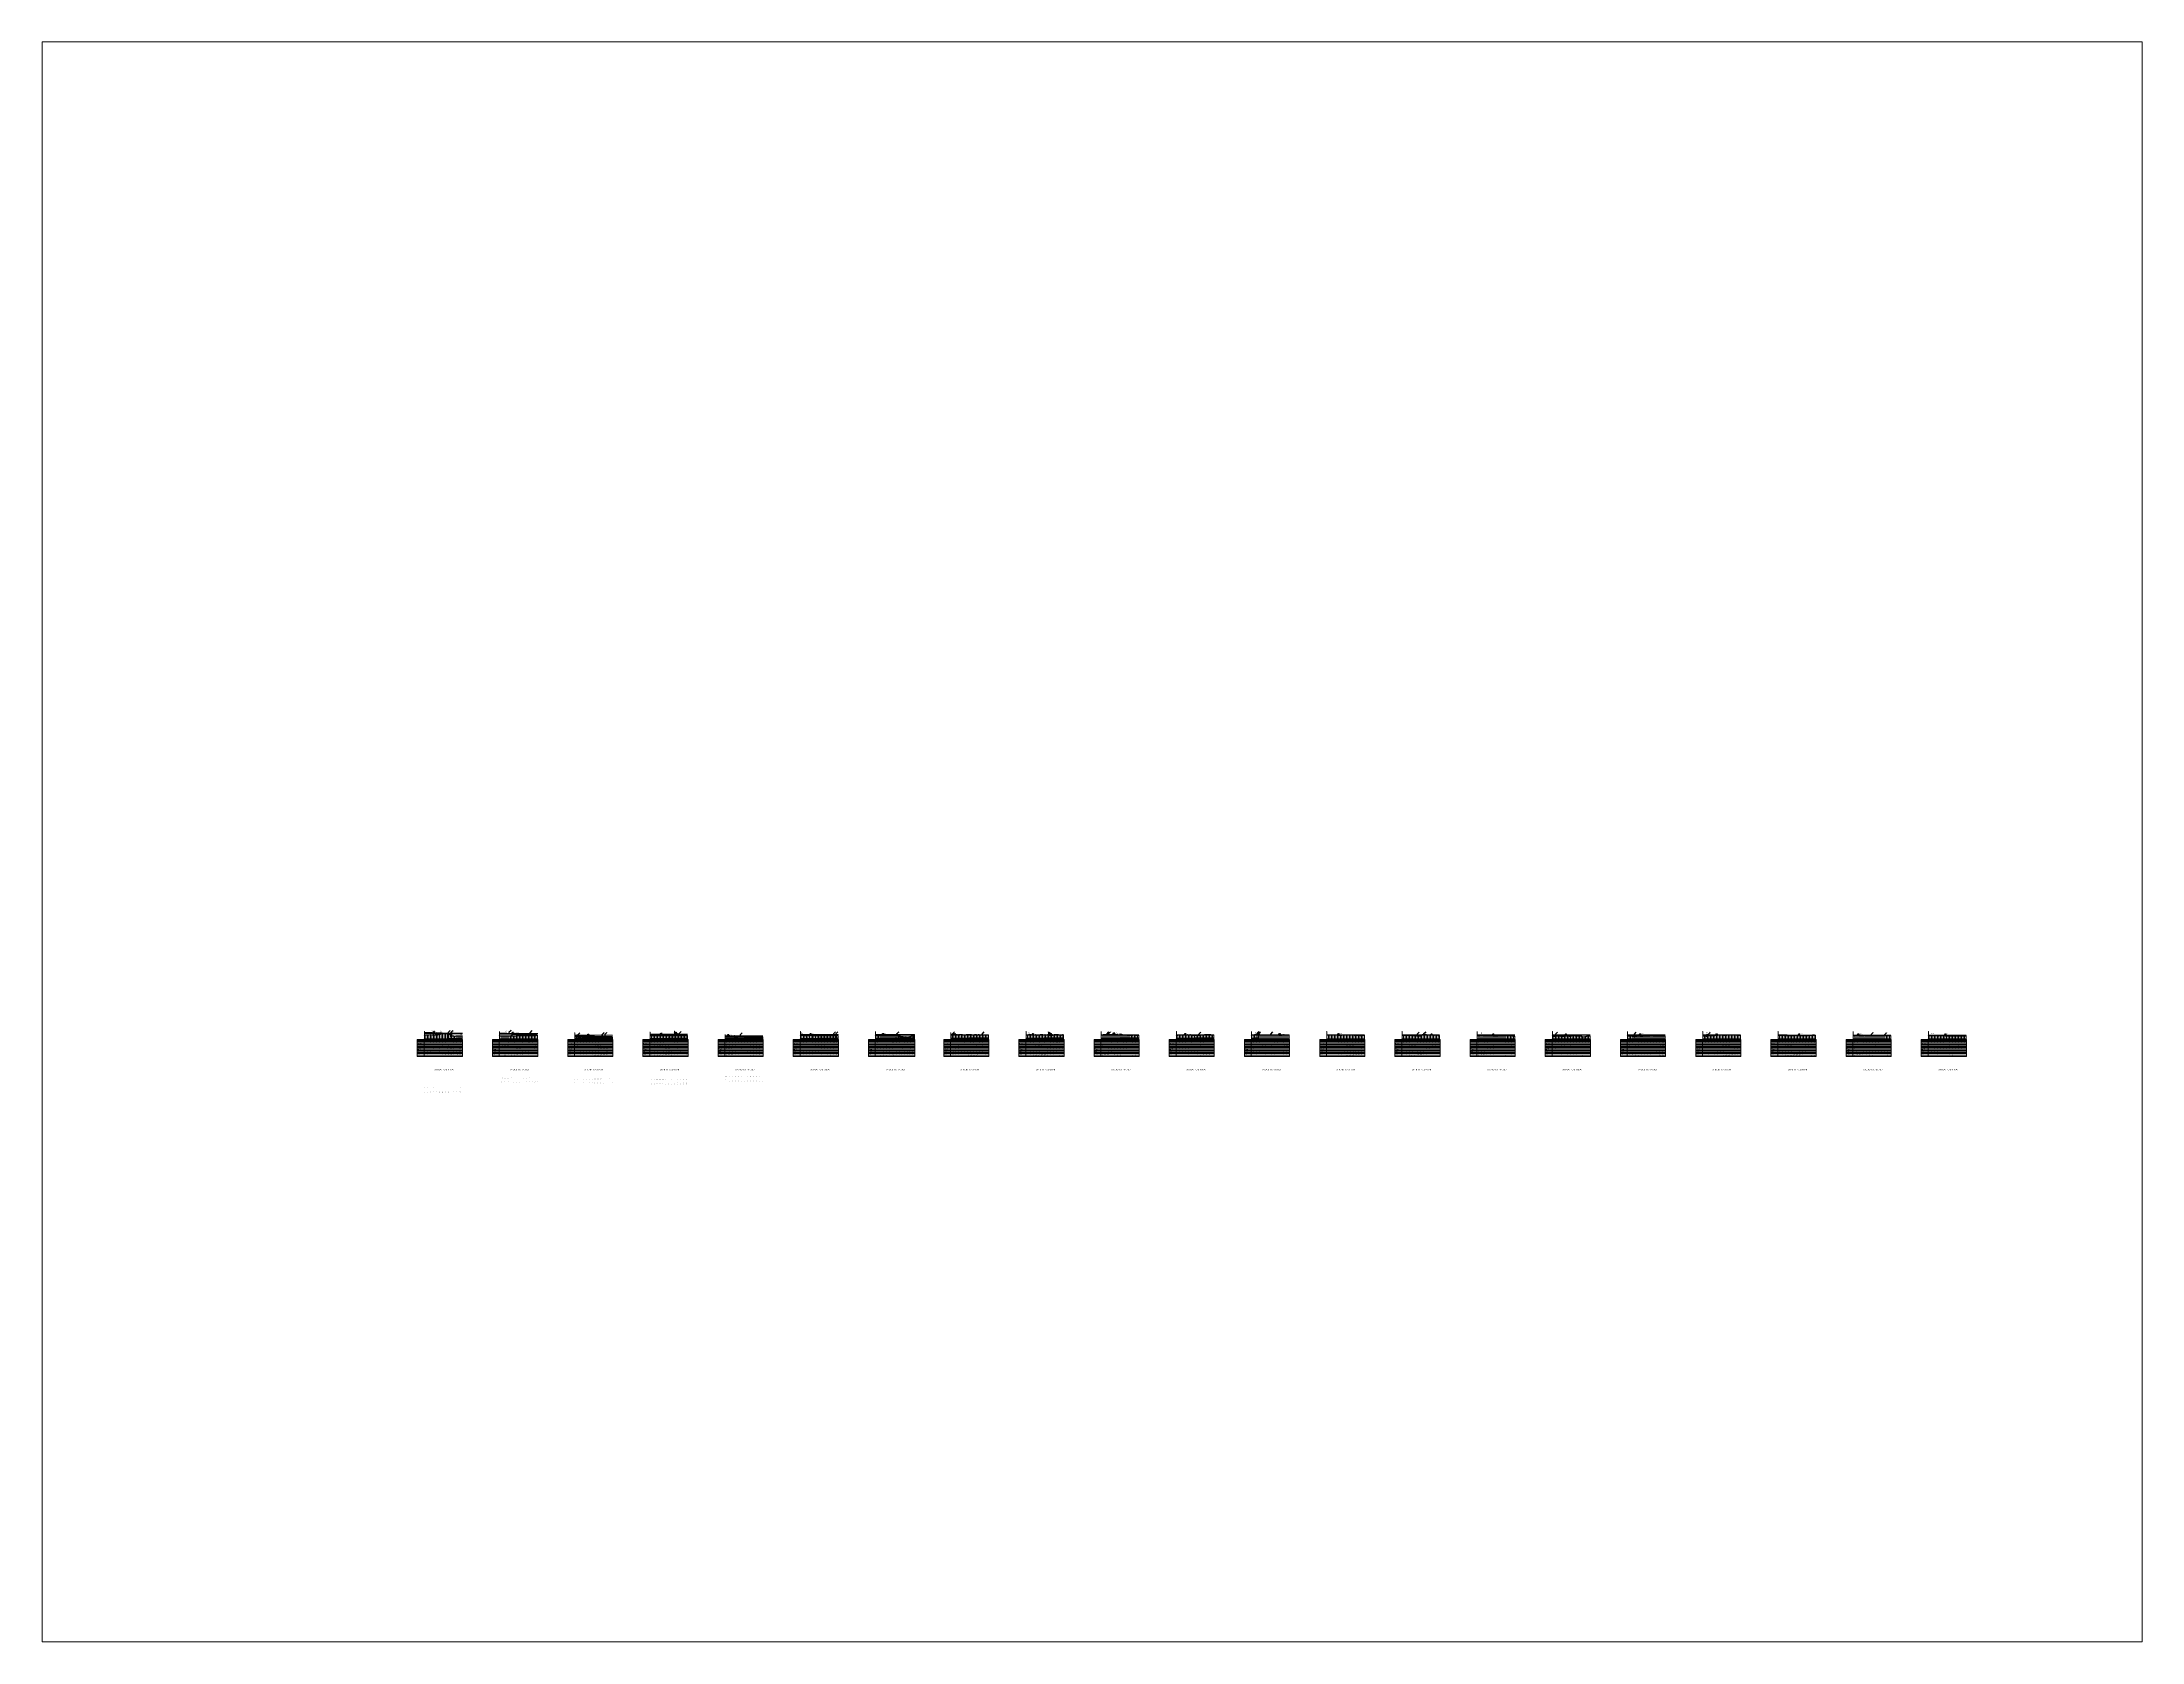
# Paper-space layout 'Layout1' of a CAD drawing. Header units: metres. Extents: x 1.05 to 9.45, y 0.8 to 7.2.
# The model-space entities are those that its viewports show. They can reach past a viewport. Long polylines and large blocks are cut down to what shows.
import ezdxf
from ezdxf.enums import TextEntityAlignment as Align

# ---------------------------------------------------------------- set-up
doc = ezdxf.new("R2010")
doc.units = ezdxf.units.M
doc.header["$MEASUREMENT"] = 0
doc.linetypes.add('CENTER', pattern=[2, 1.25, -0.25, 0.25, -0.25])
for name, color, linetype, lineweight in [('C-PROF-LABL-DG', 1, 'Continuous', 25), ('LS BRIDGE INDICATION', 10, 'Continuous', 30), ('LS BVC-PVI-EVC TEXT', 10, 'Continuous', 0), ('LS CUT FILL', 10, 'Continuous', 0), ('LS DATUM', 7, 'Continuous', 0), ('LS DATUM X', 7, 'Continuous', 0), ('LS DATUM Y', 7, 'Continuous', 0), ('LS DIFF. EXG.RL & PRO. RL', 10, 'Continuous', 0), ('LS DIFF. PFL & EFL', 10, 'Continuous', 0), ('LS EXG FL', 7, 'Continuous', 0), ('LS EXG GL', 7, 'Continuous', 0), ('LS EXG GL AT PRO TOE', 7, 'Continuous', 0), ('LS EXG IR CH', 7, 'Continuous', 0), ('LS EXG RL', 7, 'Continuous', 0), ('LS EXG. FL', 7, 'Continuous', 0), ('LS EXG. GL', 7, 'Continuous', 0), ('LS EXG. GL AT PRO. TOE', 7, 'Continuous', 0), ('LS EXG. IR CH', 7, 'Continuous', 0), ('LS EXG. RL', 7, 'Continuous', 0), ('LS FRAME', 7, 'Continuous', 0), ('LS HORIZONTAL ALIGNMENT', 10, 'Continuous', 0), ('LS PFL-EFL', 10, 'Continuous', 0), ('LS PRL-ERL', 10, 'Continuous', 0), ('LS PRO FL', 10, 'Continuous', 0), ('LS PRO. CUT & FILL', 10, 'Continuous', 0), ('LS PRO. DFCC CH', 10, 'Continuous', 0), ('LS PRO. FL', 10, 'Continuous', 0), ('LS PRO. RL', 10, 'Continuous', 0), ('LS PROFILE EXG FL', 7, 'Continuous', 25), ('LS PROFILE EXG GL', 7, 'Continuous', 30), ('LS PROFILE PRO FL', 1, 'Continuous', 30), ('LS TICKS', 7, 'Continuous', 0), ('LS TRACK CENTER', 10, 'Continuous', 0), ("LS TRACK CENTER's", 10, 'Continuous', 0), ('LS VERTICAL ALIGNMENT', 10, 'Continuous', 0), ('Profile Grid', 7, 'Continuous', 0)]:
    doc.layers.add(name, color=color, linetype=linetype, lineweight=lineweight)
for name, color, linetype in [("LS BRIDGE'S", 7, 'Continuous'), ('LS DRAIN CULVERT', 10, 'Continuous'), ("LS LC'S", 7, 'Continuous'), ('ref text', 3, 'Continuous'), ('STATION YARD LIMIT IN LS', 7, 'Continuous')]:
    doc.layers.add(name, color=color, linetype=linetype)
doc.styles.add('Arial', font='arial.ttf')
doc.styles.add('ROMANT', font='romant__.ttf')
doc.styles.get("Standard").update_dxf_attribs({"font": 'arial.ttf'})
doc.styles.add('Style-Arial', font='arial.ttf')
doc.styles.add('StyleArial', font='arial.ttf')
doc.dimstyles.get("Standard").update_dxf_attribs({"dimtxt": 5, "dimasz": 0.18, "dimexe": 0.18, "dimexo": 0.0625, "dimgap": 0.09, "dimtad": 0, "dimtih": 1, "dimtoh": 1, "dimdec": 4, "dimzin": 0, "dimdsep": 46, "dimtxsty": 'Standard', "dimcen": 0.09, "dimadec": 0, "dimazin": 0, "dimtfac": 1, "dimtdec": 4, "dimtofl": 0, "dimtmove": 0, "dimatfit": 3, "dimfxl": 1, "dimtolj": 1, "dimtzin": 0, "dimarcsym": 0})

msp = doc.modelspace()

# ---------------------------------------------------------------- linework, layer by layer
at = {"layer": 'LS BRIDGE INDICATION'}
for points in [[(3351, -1921), (3355, -1921), (3355, -1968), (3351, -1968)], [(3355, -1921), (3358, -1921), (3358, -1968), (3355, -1968)], [(5362, -1949), (5363, -1949), (5363, -1978), (5362, -1978)], [(9278, -1941), (9281, -1941), (9281, -1961), (9278, -1961)], [(13295, -1943), (13296, -1943), (13296, -1960), (13295, -1960)], [(19087, -1946), (19090, -1946), (19090, -1974), (19087, -1974)], [(19090, -1946), (19093, -1946), (19093, -1974), (19090, -1974)], [(20046, -1945), (20049, -1945), (20049, -1966), (20046, -1966)], [(20049, -1945), (20052, -1945), (20052, -1966), (20049, -1966)]]:
    msp.add_lwpolyline(points, close=True, dxfattribs=at)
at = {"layer": "LS BRIDGE'S"}
for p, q in [((22419, -1939), (22440, -1918)), ((22419, -1953), (22419, -1939))]:
    msp.add_line(p, q, dxfattribs=at)
for points in [[(3355, -1968), (3355, -1911), (3379, -1886)], [(5362, -1978), (5362, -1939), (5388, -1914)], [(9280, -1961), (9280, -1933), (9306, -1907)], [(13296, -1960), (13296, -1935), (13322, -1909)], [(14074, -1943), (14074, -1922), (14097, -1899)], [(19090, -1970), (19090, -1936), (19115, -1911)], [(20049, -1965), (20049, -1940), (20077, -1940), (20077, -1934), (20098, -1913)]]:
    msp.add_lwpolyline(points, dxfattribs=at)
at = {"layer": 'LS BVC-PVI-EVC TEXT'}
for p, q in [((3080, -1914), (3080, -1909)), ((3090, -1914), (3090, -1909)), ((3100, -1915), (3100, -1910)), ((3211, -1919), (3211, -1914)), ((3221, -1920), (3221, -1915)), ((3231, -1920), (3231, -1915)), ((4073, -1922), (4073, -1917)), ((4083, -1922), (4083, -1917)), ((4093, -1922), (4093, -1917)), ((8007, -1938), (8007, -1933)), ((8017, -1938), (8017, -1933)), ((8027, -1938), (8027, -1933)), ((11039, -1943), (11039, -1938)), ((11049, -1943), (11049, -1938)), ((11059, -1943), (11059, -1938)), ((14044, -1943), (14044, -1938)), ((14054, -1943), (14054, -1938)), ((14064, -1943), (14064, -1938)), ((17044, -1946), (17044, -1941)), ((17054, -1946), (17054, -1941)), ((17064, -1946), (17064, -1941)), ((20044, -1945), (20044, -1940)), ((20054, -1945), (20054, -1940)), ((20064, -1945), (20064, -1940)), ((23044, -1949), (23044, -1944)), ((23054, -1949), (23054, -1944)), ((23064, -1949), (23064, -1944))]:
    msp.add_line(p, q, dxfattribs=at)
at = {"layer": 'LS DATUM X', "color": 7, "linetype": 'Continuous', "lineweight": 0}
for p, q in [((3000, -2000), (3503, -2000)), ((4000, -2000), (4502, -2000)), ((5000, -2000), (5500, -2000)), ((6000, -2000), (6500, -2000)), ((7000, -2000), (7500, -2000)), ((8000, -2000), (8500, -2000)), ((9000, -2000), (9517, -2000)), ((10000, -2000), (10500, -2000)), ((11000, -2000), (11500, -2000)), ((12000, -2000), (12500, -2000)), ((13000, -2000), (13495, -2000)), ((14000, -2000), (14500, -2000)), ((15000, -2000), (15500, -2000)), ((16000, -2000), (16500, -2000)), ((17000, -2000), (17500, -2000)), ((18000, -2000), (18500, -2000)), ((19000, -2000), (19500, -2000)), ((20000, -2000), (20500, -2000)), ((21000, -2000), (21500, -2000)), ((22000, -2000), (22500, -2000)), ((23000, -2000), (23500, -2000))]:
    msp.add_line(p, q, dxfattribs=at)
at = {"layer": 'LS DATUM Y', "color": 7, "linetype": 'Continuous', "lineweight": 0}
for p, q in [((2997, -1900), (3000, -1900)), ((2997, -1950), (3000, -1950)), ((2998, -1910), (3000, -1910)), ((2998, -1920), (3000, -1920)), ((2998, -1930), (3000, -1930)), ((2998, -1940), (3000, -1940)), ((3000, -2000), (3000, -1900)), ((3997, -1900), (4000, -1900)), ((3997, -1950), (4000, -1950)), ((3998, -1910), (4000, -1910)), ((3998, -1920), (4000, -1920)), ((3998, -1930), (4000, -1930)), ((3998, -1940), (4000, -1940)), ((4000, -2000), (4000, -1900)), ((4997, -1920), (5000, -1920)), ((4998, -1930), (5000, -1930)), ((4998, -1940), (5000, -1940)), ((4998, -1950), (5000, -1950)), ((5000, -2000), (5000, -1920)), ((5997, -1910), (6000, -1910)), ((5997, -1950), (6000, -1950)), ((5998, -1920), (6000, -1920)), ((5998, -1930), (6000, -1930)), ((5998, -1940), (6000, -1940)), ((6000, -2000), (6000, -1910)), ((6997, -1940), (7000, -1940)), ((6998, -1950), (7000, -1950)), ((7000, -2000), (7000, -1940)), ((7997, -1900), (8000, -1900)), ((7997, -1900), (8000, -1900)), ((7997, -1950), (8000, -1950)), ((7998, -1910), (8000, -1910)), ((7998, -1920), (8000, -1920)), ((8000, -2000), (8000, -1900)), ((8008, -1930), (8010, -1930)), ((8997, -1900), (9000, -1900)), ((8997, -1900), (9000, -1900)), ((8997, -1950), (9000, -1950)), ((8998, -1910), (9000, -1910)), ((8998, -1920), (9000, -1920)), ((8998, -1930), (9000, -1930)), ((8998, -1940), (9000, -1940)), ((9000, -2000), (9000, -1900)), ((9997, -1920), (10000, -1920)), ((9997, -1920), (10000, -1920)), ((9997, -1950), (10000, -1950)), ((9998, -1930), (10000, -1930)), ((9998, -1940), (10000, -1940)), ((10000, -2000), (10000, -1920)), ((10997, -1900), (11000, -1900)), ((10997, -1900), (11000, -1900)), ((10997, -1950), (11000, -1950)), ((10998, -1910), (11000, -1910)), ((10998, -1920), (11000, -1920)), ((10998, -1930), (11000, -1930)), ((10998, -1940), (11000, -1940)), ((11000, -2000), (11000, -1900)), ((11997, -1900), (12000, -1900)), ((11997, -1900), (12000, -1900)), ((11997, -1950), (12000, -1950)), ((11998, -1910), (12000, -1910)), ((11998, -1920), (12000, -1920)), ((11998, -1930), (12000, -1930)), ((11998, -1940), (12000, -1940)), ((12000, -2000), (12000, -1900)), ((12997, -1900), (13000, -1900)), ((12997, -1900), (13000, -1900)), ((12997, -1950), (13000, -1950)), ((12998, -1910), (13000, -1910)), ((12998, -1920), (13000, -1920)), ((12998, -1930), (13000, -1930)), ((12998, -1940), (13000, -1940)), ((13000, -2000), (13000, -1900)), ((13997, -1900), (14000, -1900)), ((13997, -1900), (14000, -1900)), ((13997, -1950), (14000, -1950)), ((13998, -1910), (14000, -1910)), ((13998, -1920), (14000, -1920)), ((13998, -1930), (14000, -1930)), ((13998, -1940), (14000, -1940)), ((14000, -2000), (14000, -1900)), ((14997, -1900), (15000, -1900)), ((14997, -1900), (15000, -1900)), ((14997, -1950), (15000, -1950)), ((14998, -1910), (15000, -1910)), ((14998, -1920), (15000, -1920)), ((14998, -1930), (15000, -1930)), ((14998, -1940), (15000, -1940)), ((15000, -2000), (15000, -1900)), ((15997, -1900), (16000, -1900)), ((15997, -1900), (16000, -1900)), ((15997, -1950), (16000, -1950)), ((15998, -1910), (16000, -1910)), ((15998, -1920), (16000, -1920)), ((15998, -1930), (16000, -1930)), ((15998, -1940), (16000, -1940)), ((16000, -2000), (16000, -1900)), ((16997, -1900), (17000, -1900)), ((16997, -1900), (17000, -1900)), ((16997, -1950), (17000, -1950)), ((16998, -1910), (17000, -1910)), ((16998, -1920), (17000, -1920)), ((16998, -1930), (17000, -1930)), ((16998, -1940), (17000, -1940)), ((17000, -2000), (17000, -1900)), ((17997, -1900), (18000, -1900)), ((17997, -1900), (18000, -1900)), ((17997, -1950), (18000, -1950)), ((17998, -1910), (18000, -1910)), ((17998, -1920), (18000, -1920)), ((17998, -1930), (18000, -1930)), ((17998, -1940), (18000, -1940)), ((18000, -2000), (18000, -1900)), ((18997, -1900), (19000, -1900)), ((18997, -1900), (19000, -1900)), ((18997, -1950), (19000, -1950)), ((18998, -1910), (19000, -1910)), ((18998, -1920), (19000, -1920)), ((18998, -1930), (19000, -1930)), ((18998, -1940), (19000, -1940)), ((19000, -2000), (19000, -1900)), ((19997, -1900), (20000, -1900)), ((19997, -1900), (20000, -1900)), ((19997, -1950), (20000, -1950)), ((19998, -1910), (20000, -1910)), ((19998, -1920), (20000, -1920)), ((19998, -1930), (20000, -1930)), ((19998, -1940), (20000, -1940)), ((20000, -2000), (20000, -1900)), ((20997, -1900), (21000, -1900)), ((20997, -1900), (21000, -1900)), ((20997, -1950), (21000, -1950)), ((20998, -1910), (21000, -1910)), ((20998, -1920), (21000, -1920)), ((20998, -1930), (21000, -1930)), ((20998, -1940), (21000, -1940)), ((21000, -2000), (21000, -1900)), ((21997, -1900), (22000, -1900)), ((21997, -1900), (22000, -1900)), ((21997, -1950), (22000, -1950)), ((21998, -1910), (22000, -1910)), ((21998, -1920), (22000, -1920)), ((21998, -1930), (22000, -1930)), ((21998, -1940), (22000, -1940)), ((22000, -2000), (22000, -1900)), ((22997, -1900), (23000, -1900)), ((22997, -1900), (23000, -1900)), ((22997, -1950), (23000, -1950)), ((22998, -1910), (23000, -1910)), ((22998, -1920), (23000, -1920)), ((22998, -1930), (23000, -1930)), ((22998, -1940), (23000, -1940)), ((23000, -2000), (23000, -1900)), ((2997, -2000), (3000, -2000)), ((2998, -1960), (3000, -1960)), ((2998, -1970), (3000, -1970)), ((2998, -1980), (3000, -1980)), ((2998, -1990), (3000, -1990)), ((3997, -2000), (4000, -2000)), ((3998, -1960), (4000, -1960)), ((3998, -1970), (4000, -1970)), ((3998, -1980), (4000, -1980)), ((3998, -1990), (4000, -1990)), ((4997, -1970), (5000, -1970)), ((4998, -1960), (5000, -1960)), ((4998, -1980), (5000, -1980)), ((4998, -1990), (5000, -1990)), ((4998, -2000), (5000, -2000)), ((5997, -2000), (6000, -2000)), ((5998, -1960), (6000, -1960)), ((5998, -1970), (6000, -1970)), ((5998, -1980), (6000, -1980)), ((5998, -1990), (6000, -1990)), ((6997, -1970), (7000, -1970)), ((6998, -1960), (7000, -1960)), ((6998, -1980), (7000, -1980)), ((6998, -1990), (7000, -1990)), ((6998, -2000), (7000, -2000)), ((7997, -2000), (8000, -2000)), ((7998, -1960), (8000, -1960)), ((7998, -1970), (8000, -1970)), ((7998, -1980), (8000, -1980)), ((7998, -1990), (8000, -1990)), ((8997, -2000), (9000, -2000)), ((8998, -1960), (9000, -1960)), ((8998, -1970), (9000, -1970)), ((8998, -1980), (9000, -1980)), ((8998, -1990), (9000, -1990)), ((9997, -2000), (10000, -2000)), ((9998, -1960), (10000, -1960)), ((9998, -1970), (10000, -1970)), ((9998, -1980), (10000, -1980)), ((9998, -1990), (10000, -1990)), ((10997, -2000), (11000, -2000)), ((10998, -1960), (11000, -1960)), ((10998, -1970), (11000, -1970)), ((10998, -1980), (11000, -1980)), ((10998, -1990), (11000, -1990)), ((11997, -2000), (12000, -2000)), ((11998, -1960), (12000, -1960)), ((11998, -1970), (12000, -1970)), ((11998, -1980), (12000, -1980)), ((11998, -1990), (12000, -1990)), ((12997, -2000), (13000, -2000)), ((12998, -1960), (13000, -1960)), ((12998, -1970), (13000, -1970)), ((12998, -1980), (13000, -1980)), ((12998, -1990), (13000, -1990)), ((13997, -2000), (14000, -2000)), ((13998, -1960), (14000, -1960)), ((13998, -1970), (14000, -1970)), ((13998, -1980), (14000, -1980)), ((13998, -1990), (14000, -1990)), ((14997, -2000), (15000, -2000)), ((14998, -1960), (15000, -1960)), ((14998, -1970), (15000, -1970)), ((14998, -1980), (15000, -1980)), ((14998, -1990), (15000, -1990)), ((15997, -2000), (16000, -2000)), ((15998, -1960), (16000, -1960)), ((15998, -1970), (16000, -1970)), ((15998, -1980), (16000, -1980)), ((15998, -1990), (16000, -1990)), ((16997, -2000), (17000, -2000)), ((16998, -1960), (17000, -1960)), ((16998, -1970), (17000, -1970)), ((16998, -1980), (17000, -1980)), ((16998, -1990), (17000, -1990)), ((17997, -2000), (18000, -2000)), ((17998, -1960), (18000, -1960)), ((17998, -1970), (18000, -1970)), ((17998, -1980), (18000, -1980)), ((17998, -1990), (18000, -1990)), ((18997, -2000), (19000, -2000)), ((18998, -1960), (19000, -1960)), ((18998, -1970), (19000, -1970)), ((18998, -1980), (19000, -1980)), ((18998, -1990), (19000, -1990)), ((19997, -2000), (20000, -2000)), ((19998, -1960), (20000, -1960)), ((19998, -1970), (20000, -1970)), ((19998, -1980), (20000, -1980)), ((19998, -1990), (20000, -1990)), ((20997, -2000), (21000, -2000)), ((20998, -1960), (21000, -1960)), ((20998, -1970), (21000, -1970)), ((20998, -1980), (21000, -1980)), ((20998, -1990), (21000, -1990)), ((21997, -2000), (22000, -2000)), ((21998, -1960), (22000, -1960)), ((21998, -1970), (22000, -1970)), ((21998, -1980), (22000, -1980)), ((21998, -1990), (22000, -1990)), ((22997, -2000), (23000, -2000)), ((22998, -1960), (23000, -1960)), ((22998, -1970), (23000, -1970)), ((22998, -1980), (23000, -1980)), ((22998, -1990), (23000, -1990))]:
    msp.add_line(p, q, dxfattribs=at)
at = {"layer": 'LS DRAIN CULVERT'}
for points in [[(4151, -1887), (4124, -1914), (4124, -1936)], [(4430, -1889), (4402, -1916), (4402, -1938)], [(5427, -1914), (5400, -1941), (5400, -1963)], [(7227, -1920), (7200, -1947), (7200, -1956)], [(8467, -1904), (8440, -1931), (8440, -1940)], [(10438, -1907), (10410, -1934), (10410, -1943)], [(12097, -1907), (12070, -1934), (12070, -1943)], [(14277, -1907), (14249, -1935), (14249, -1943)], [(16227, -1909), (16200, -1937), (16200, -1945)], [(18067, -1910), (18040, -1937), (18040, -1946)], [(22267, -1912), (22240, -1939), (22240, -1948)]]:
    msp.add_lwpolyline(points, dxfattribs=at)
at = {"layer": 'LS FRAME'}
for points in [[(2995, -2231), (2905, -2231), (2905, -2005)], [(2905, -2005), (2995, -2005)], [(2995, -2020), (2905, -2020)], [(2995, -2035), (2905, -2035)], [(2995, -2051), (2905, -2051)], [(2905, -2051), (2995, -2051)], [(2995, -2067), (2905, -2067)], [(2905, -2067), (2995, -2067)], [(2995, -2083), (2905, -2083)], [(2905, -2083), (2995, -2083)], [(2995, -2099), (2905, -2099)], [(2995, -2115), (2905, -2115)], [(2905, -2115), (2995, -2115)], [(2995, -2131), (2905, -2131)], [(2905, -2131), (2995, -2131)], [(2995, -2147), (2905, -2147)], [(2905, -2147), (2995, -2147)], [(2995, -2163), (2905, -2163)], [(2905, -2163), (2995, -2163)], [(2995, -2179), (2905, -2179)], [(2995, -2195), (2905, -2195)], [(2995, -2213), (2905, -2213)], [(3995, -2231), (3905, -2231), (3905, -2005)], [(3905, -2005), (3995, -2005)], [(3995, -2020), (3905, -2020)], [(3995, -2035), (3905, -2035)], [(3995, -2051), (3905, -2051)], [(3905, -2051), (3995, -2051)], [(3995, -2067), (3905, -2067)], [(3905, -2067), (3995, -2067)], [(3995, -2083), (3905, -2083)], [(3905, -2083), (3995, -2083)], [(3995, -2099), (3905, -2099)], [(3995, -2115), (3905, -2115)], [(3905, -2115), (3995, -2115)], [(3995, -2131), (3905, -2131)], [(3905, -2131), (3995, -2131)], [(3995, -2147), (3905, -2147)], [(3905, -2147), (3995, -2147)], [(3995, -2163), (3905, -2163)], [(3905, -2163), (3995, -2163)], [(3995, -2179), (3905, -2179)], [(3995, -2195), (3905, -2195)], [(3995, -2213), (3905, -2213)], [(4995, -2231), (4905, -2231), (4905, -2005)], [(4905, -2005), (4995, -2005)], [(4995, -2020), (4905, -2020)], [(4995, -2035), (4905, -2035)], [(4995, -2051), (4905, -2051)], [(4905, -2051), (4995, -2051)], [(4995, -2067), (4905, -2067)], [(4905, -2067), (4995, -2067)], [(4995, -2083), (4905, -2083)], [(4905, -2083), (4995, -2083)], [(4995, -2099), (4905, -2099)], [(4995, -2115), (4905, -2115)], [(4905, -2115), (4995, -2115)], [(4995, -2131), (4905, -2131)], [(4905, -2131), (4995, -2131)], [(4995, -2147), (4905, -2147)], [(4905, -2147), (4995, -2147)], [(4995, -2163), (4905, -2163)], [(4905, -2163), (4995, -2163)], [(4995, -2179), (4905, -2179)], [(4995, -2195), (4905, -2195)], [(4995, -2213), (4905, -2213)], [(5995, -2231), (5905, -2231), (5905, -2005)], [(5905, -2005), (5995, -2005)], [(5995, -2020), (5905, -2020)], [(5995, -2035), (5905, -2035)], [(5995, -2051), (5905, -2051)], [(5905, -2051), (5995, -2051)], [(5995, -2067), (5905, -2067)], [(5905, -2067), (5995, -2067)], [(5995, -2083), (5905, -2083)], [(5905, -2083), (5995, -2083)], [(5995, -2099), (5905, -2099)], [(5995, -2115), (5905, -2115)], [(5905, -2115), (5995, -2115)], [(5995, -2131), (5905, -2131)], [(5905, -2131), (5995, -2131)], [(5995, -2147), (5905, -2147)], [(5905, -2147), (5995, -2147)], [(5995, -2163), (5905, -2163)], [(5905, -2163), (5995, -2163)], [(5995, -2179), (5905, -2179)], [(5995, -2195), (5905, -2195)], [(5995, -2213), (5905, -2213)], [(6995, -2231), (6905, -2231), (6905, -2005)], [(6905, -2005), (6995, -2005)], [(6995, -2020), (6905, -2020)], [(6995, -2035), (6905, -2035)], [(6995, -2051), (6905, -2051)], [(6905, -2051), (6995, -2051)], [(6995, -2067), (6905, -2067)], [(6905, -2067), (6995, -2067)], [(6995, -2083), (6905, -2083)], [(6905, -2083), (6995, -2083)], [(6995, -2099), (6905, -2099)], [(6995, -2115), (6905, -2115)], [(6905, -2115), (6995, -2115)], [(6995, -2131), (6905, -2131)], [(6905, -2131), (6995, -2131)], [(6995, -2147), (6905, -2147)], [(6905, -2147), (6995, -2147)], [(6995, -2163), (6905, -2163)], [(6905, -2163), (6995, -2163)], [(6995, -2179), (6905, -2179)], [(6995, -2195), (6905, -2195)], [(6995, -2213), (6905, -2213)], [(7995, -2231), (7905, -2231), (7905, -2005)], [(7905, -2005), (7995, -2005)], [(7995, -2020), (7905, -2020)], [(7995, -2035), (7905, -2035)], [(7995, -2051), (7905, -2051)], [(7905, -2051), (7995, -2051)], [(7995, -2067), (7905, -2067)], [(7905, -2067), (7995, -2067)], [(7995, -2083), (7905, -2083)], [(7905, -2083), (7995, -2083)], [(7995, -2099), (7905, -2099)], [(7995, -2115), (7905, -2115)], [(7905, -2115), (7995, -2115)], [(7995, -2131), (7905, -2131)], [(7905, -2131), (7995, -2131)], [(7995, -2147), (7905, -2147)], [(7905, -2147), (7995, -2147)], [(7995, -2163), (7905, -2163)], [(7905, -2163), (7995, -2163)], [(7995, -2179), (7905, -2179)], [(7995, -2195), (7905, -2195)], [(7995, -2213), (7905, -2213)], [(8995, -2231), (8905, -2231), (8905, -2005)], [(8905, -2005), (8995, -2005)], [(8995, -2020), (8905, -2020)], [(8995, -2035), (8905, -2035)], [(8995, -2051), (8905, -2051)], [(8905, -2051), (8995, -2051)], [(8995, -2067), (8905, -2067)], [(8905, -2067), (8995, -2067)], [(8995, -2083), (8905, -2083)], [(8905, -2083), (8995, -2083)], [(8995, -2099), (8905, -2099)], [(8995, -2115), (8905, -2115)], [(8905, -2115), (8995, -2115)], [(8995, -2131), (8905, -2131)], [(8905, -2131), (8995, -2131)], [(8995, -2147), (8905, -2147)], [(8905, -2147), (8995, -2147)], [(8995, -2163), (8905, -2163)], [(8905, -2163), (8995, -2163)], [(8995, -2179), (8905, -2179)], [(8995, -2195), (8905, -2195)], [(8995, -2213), (8905, -2213)], [(9995, -2231), (9905, -2231), (9905, -2005)], [(9905, -2005), (9995, -2005)], [(9995, -2020), (9905, -2020)], [(9995, -2035), (9905, -2035)], [(9995, -2051), (9905, -2051)], [(9905, -2051), (9995, -2051)], [(9995, -2067), (9905, -2067)], [(9905, -2067), (9995, -2067)], [(9995, -2083), (9905, -2083)], [(9905, -2083), (9995, -2083)], [(9995, -2099), (9905, -2099)], [(9995, -2115), (9905, -2115)], [(9905, -2115), (9995, -2115)], [(9995, -2131), (9905, -2131)], [(9905, -2131), (9995, -2131)], [(9995, -2147), (9905, -2147)], [(9905, -2147), (9995, -2147)], [(9995, -2163), (9905, -2163)], [(9905, -2163), (9995, -2163)], [(9995, -2179), (9905, -2179)], [(9995, -2195), (9905, -2195)], [(9995, -2213), (9905, -2213)], [(10995, -2231), (10905, -2231), (10905, -2005)], [(10905, -2005), (10995, -2005)], [(10995, -2020), (10905, -2020)], [(10995, -2035), (10905, -2035)], [(10995, -2051), (10905, -2051)], [(10905, -2051), (10995, -2051)], [(10995, -2067), (10905, -2067)], [(10905, -2067), (10995, -2067)], [(10995, -2083), (10905, -2083)], [(10905, -2083), (10995, -2083)], [(10995, -2099), (10905, -2099)], [(10995, -2115), (10905, -2115)], [(10905, -2115), (10995, -2115)], [(10995, -2131), (10905, -2131)], [(10905, -2131), (10995, -2131)], [(10995, -2147), (10905, -2147)], [(10905, -2147), (10995, -2147)], [(10995, -2163), (10905, -2163)], [(10905, -2163), (10995, -2163)], [(10995, -2179), (10905, -2179)], [(10995, -2195), (10905, -2195)], [(10995, -2213), (10905, -2213)], [(11995, -2231), (11905, -2231), (11905, -2005)], [(11905, -2005), (11995, -2005)], [(11995, -2020), (11905, -2020)], [(11995, -2035), (11905, -2035)], [(11995, -2051), (11905, -2051)], [(11905, -2051), (11995, -2051)], [(11995, -2067), (11905, -2067)], [(11905, -2067), (11995, -2067)], [(11995, -2083), (11905, -2083)], [(11905, -2083), (11995, -2083)], [(11995, -2099), (11905, -2099)], [(11995, -2115), (11905, -2115)], [(11905, -2115), (11995, -2115)], [(11995, -2131), (11905, -2131)], [(11905, -2131), (11995, -2131)], [(11995, -2147), (11905, -2147)], [(11905, -2147), (11995, -2147)], [(11995, -2163), (11905, -2163)], [(11905, -2163), (11995, -2163)], [(11995, -2179), (11905, -2179)], [(11995, -2195), (11905, -2195)], [(11995, -2213), (11905, -2213)], [(12995, -2231), (12905, -2231), (12905, -2005)], [(12905, -2005), (12995, -2005)], [(12995, -2020), (12905, -2020)], [(12995, -2035), (12905, -2035)], [(12995, -2051), (12905, -2051)], [(12905, -2051), (12995, -2051)], [(12995, -2067), (12905, -2067)], [(12905, -2067), (12995, -2067)], [(12995, -2083), (12905, -2083)], [(12905, -2083), (12995, -2083)], [(12995, -2099), (12905, -2099)], [(12995, -2115), (12905, -2115)], [(12905, -2115), (12995, -2115)], [(12995, -2131), (12905, -2131)], [(12905, -2131), (12995, -2131)], [(12995, -2147), (12905, -2147)], [(12905, -2147), (12995, -2147)], [(12995, -2163), (12905, -2163)], [(12905, -2163), (12995, -2163)], [(12995, -2179), (12905, -2179)], [(12995, -2195), (12905, -2195)], [(12995, -2213), (12905, -2213)], [(13995, -2231), (13905, -2231), (13905, -2005)], [(13905, -2005), (13995, -2005)], [(13995, -2020), (13905, -2020)], [(13995, -2035), (13905, -2035)], [(13995, -2051), (13905, -2051)], [(13905, -2051), (13995, -2051)], [(13995, -2067), (13905, -2067)], [(13905, -2067), (13995, -2067)], [(13995, -2083), (13905, -2083)], [(13905, -2083), (13995, -2083)], [(13995, -2099), (13905, -2099)], [(13995, -2115), (13905, -2115)], [(13905, -2115), (13995, -2115)], [(13995, -2131), (13905, -2131)], [(13905, -2131), (13995, -2131)], [(13995, -2147), (13905, -2147)], [(13905, -2147), (13995, -2147)], [(13995, -2163), (13905, -2163)], [(13905, -2163), (13995, -2163)], [(13995, -2179), (13905, -2179)], [(13995, -2195), (13905, -2195)], [(13995, -2213), (13905, -2213)], [(14995, -2231), (14905, -2231), (14905, -2005)], [(14905, -2005), (14995, -2005)], [(14995, -2020), (14905, -2020)], [(14995, -2035), (14905, -2035)], [(14995, -2051), (14905, -2051)], [(14905, -2051), (14995, -2051)], [(14995, -2067), (14905, -2067)], [(14905, -2067), (14995, -2067)], [(14995, -2083), (14905, -2083)], [(14905, -2083), (14995, -2083)], [(14995, -2099), (14905, -2099)], [(14995, -2115), (14905, -2115)], [(14905, -2115), (14995, -2115)], [(14995, -2131), (14905, -2131)], [(14905, -2131), (14995, -2131)], [(14995, -2147), (14905, -2147)], [(14905, -2147), (14995, -2147)], [(14995, -2163), (14905, -2163)], [(14905, -2163), (14995, -2163)], [(14995, -2179), (14905, -2179)], [(14995, -2195), (14905, -2195)], [(14995, -2213), (14905, -2213)], [(15995, -2231), (15905, -2231), (15905, -2005)], [(15905, -2005), (15995, -2005)], [(15995, -2020), (15905, -2020)], [(15995, -2035), (15905, -2035)], [(15995, -2051), (15905, -2051)], [(15905, -2051), (15995, -2051)], [(15995, -2067), (15905, -2067)], [(15905, -2067), (15995, -2067)], [(15995, -2083), (15905, -2083)], [(15905, -2083), (15995, -2083)], [(15995, -2099), (15905, -2099)], [(15995, -2115), (15905, -2115)], [(15905, -2115), (15995, -2115)], [(15995, -2131), (15905, -2131)], [(15905, -2131), (15995, -2131)], [(15995, -2147), (15905, -2147)], [(15905, -2147), (15995, -2147)], [(15995, -2163), (15905, -2163)], [(15905, -2163), (15995, -2163)], [(15995, -2179), (15905, -2179)], [(15995, -2195), (15905, -2195)], [(15995, -2213), (15905, -2213)], [(16995, -2231), (16905, -2231), (16905, -2005)], [(16905, -2005), (16995, -2005)], [(16995, -2020), (16905, -2020)], [(16995, -2035), (16905, -2035)], [(16995, -2051), (16905, -2051)], [(16905, -2051), (16995, -2051)], [(16995, -2067), (16905, -2067)], [(16905, -2067), (16995, -2067)], [(16995, -2083), (16905, -2083)], [(16905, -2083), (16995, -2083)], [(16995, -2099), (16905, -2099)], [(16995, -2115), (16905, -2115)], [(16905, -2115), (16995, -2115)], [(16995, -2131), (16905, -2131)], [(16905, -2131), (16995, -2131)], [(16995, -2147), (16905, -2147)], [(16905, -2147), (16995, -2147)], [(16995, -2163), (16905, -2163)], [(16905, -2163), (16995, -2163)], [(16995, -2179), (16905, -2179)], [(16995, -2195), (16905, -2195)], [(16995, -2213), (16905, -2213)], [(17995, -2231), (17905, -2231), (17905, -2005)], [(17905, -2005), (17995, -2005)], [(17995, -2020), (17905, -2020)], [(17995, -2035), (17905, -2035)], [(17995, -2051), (17905, -2051)], [(17905, -2051), (17995, -2051)], [(17995, -2067), (17905, -2067)], [(17905, -2067), (17995, -2067)], [(17995, -2083), (17905, -2083)], [(17905, -2083), (17995, -2083)], [(17995, -2099), (17905, -2099)], [(17995, -2115), (17905, -2115)], [(17905, -2115), (17995, -2115)], [(17995, -2131), (17905, -2131)], [(17905, -2131), (17995, -2131)], [(17995, -2147), (17905, -2147)], [(17905, -2147), (17995, -2147)], [(17995, -2163), (17905, -2163)], [(17905, -2163), (17995, -2163)], [(17995, -2179), (17905, -2179)], [(17995, -2195), (17905, -2195)], [(17995, -2213), (17905, -2213)], [(18995, -2231), (18905, -2231), (18905, -2005)], [(18905, -2005), (18995, -2005)], [(18995, -2020), (18905, -2020)], [(18995, -2035), (18905, -2035)], [(18995, -2051), (18905, -2051)], [(18905, -2051), (18995, -2051)], [(18995, -2067), (18905, -2067)], [(18905, -2067), (18995, -2067)], [(18995, -2083), (18905, -2083)], [(18905, -2083), (18995, -2083)], [(18995, -2099), (18905, -2099)], [(18995, -2115), (18905, -2115)], [(18905, -2115), (18995, -2115)], [(18995, -2131), (18905, -2131)], [(18905, -2131), (18995, -2131)], [(18995, -2147), (18905, -2147)], [(18905, -2147), (18995, -2147)], [(18995, -2163), (18905, -2163)], [(18905, -2163), (18995, -2163)], [(18995, -2179), (18905, -2179)], [(18995, -2195), (18905, -2195)], [(18995, -2213), (18905, -2213)], [(19995, -2231), (19905, -2231), (19905, -2005)], [(19905, -2005), (19995, -2005)], [(19995, -2020), (19905, -2020)], [(19995, -2035), (19905, -2035)], [(19995, -2051), (19905, -2051)], [(19905, -2051), (19995, -2051)], [(19995, -2067), (19905, -2067)], [(19905, -2067), (19995, -2067)], [(19995, -2083), (19905, -2083)], [(19905, -2083), (19995, -2083)], [(19995, -2099), (19905, -2099)], [(19995, -2115), (19905, -2115)], [(19905, -2115), (19995, -2115)], [(19995, -2131), (19905, -2131)], [(19905, -2131), (19995, -2131)], [(19995, -2147), (19905, -2147)], [(19905, -2147), (19995, -2147)], [(19995, -2163), (19905, -2163)], [(19905, -2163), (19995, -2163)], [(19995, -2179), (19905, -2179)], [(19995, -2195), (19905, -2195)], [(19995, -2213), (19905, -2213)], [(20995, -2231), (20905, -2231), (20905, -2005)], [(20905, -2005), (20995, -2005)], [(20995, -2020), (20905, -2020)], [(20995, -2035), (20905, -2035)], [(20995, -2051), (20905, -2051)], [(20905, -2051), (20995, -2051)], [(20995, -2067), (20905, -2067)], [(20905, -2067), (20995, -2067)], [(20995, -2083), (20905, -2083)], [(20905, -2083), (20995, -2083)], [(20995, -2099), (20905, -2099)], [(20995, -2115), (20905, -2115)], [(20905, -2115), (20995, -2115)], [(20995, -2131), (20905, -2131)], [(20905, -2131), (20995, -2131)], [(20995, -2147), (20905, -2147)], [(20905, -2147), (20995, -2147)], [(20995, -2163), (20905, -2163)], [(20905, -2163), (20995, -2163)], [(20995, -2179), (20905, -2179)], [(20995, -2195), (20905, -2195)], [(20995, -2213), (20905, -2213)], [(21995, -2231), (21905, -2231), (21905, -2005)], [(21905, -2005), (21995, -2005)], [(21995, -2020), (21905, -2020)], [(21995, -2035), (21905, -2035)], [(21995, -2051), (21905, -2051)], [(21905, -2051), (21995, -2051)], [(21995, -2067), (21905, -2067)], [(21905, -2067), (21995, -2067)], [(21995, -2083), (21905, -2083)], [(21905, -2083), (21995, -2083)], [(21995, -2099), (21905, -2099)], [(21995, -2115), (21905, -2115)], [(21905, -2115), (21995, -2115)], [(21995, -2131), (21905, -2131)], [(21905, -2131), (21995, -2131)], [(21995, -2147), (21905, -2147)], [(21905, -2147), (21995, -2147)], [(21995, -2163), (21905, -2163)], [(21905, -2163), (21995, -2163)], [(21995, -2179), (21905, -2179)], [(21995, -2195), (21905, -2195)], [(21995, -2213), (21905, -2213)], [(22995, -2231), (22905, -2231), (22905, -2005)], [(22905, -2005), (22995, -2005)], [(22995, -2020), (22905, -2020)], [(22995, -2035), (22905, -2035)], [(22995, -2051), (22905, -2051)], [(22905, -2051), (22995, -2051)], [(22995, -2067), (22905, -2067)], [(22905, -2067), (22995, -2067)], [(22995, -2083), (22905, -2083)], [(22905, -2083), (22995, -2083)], [(22995, -2099), (22905, -2099)], [(22995, -2115), (22905, -2115)], [(22905, -2115), (22995, -2115)], [(22995, -2131), (22905, -2131)], [(22905, -2131), (22995, -2131)], [(22995, -2147), (22905, -2147)], [(22905, -2147), (22995, -2147)], [(22995, -2163), (22905, -2163)], [(22905, -2163), (22995, -2163)], [(22995, -2179), (22905, -2179)], [(22995, -2195), (22905, -2195)], [(22995, -2213), (22905, -2213)]]:
    msp.add_lwpolyline(points, dxfattribs=at)
at = {"layer": 'LS FRAME', "color": 7, "linetype": 'Continuous', "lineweight": 0, "flags": 128}
for points in [[(2995, -2020), (3508, -2020), (3508, -2005), (2995, -2005), (2995, -2020)], [(2995, -2035), (3508, -2035), (3508, -2020), (2995, -2020), (2995, -2035)], [(2995, -2051), (3508, -2051), (3508, -2035), (2995, -2035), (2995, -2051)], [(2995, -2067), (3508, -2067), (3508, -2051), (2995, -2051), (2995, -2067)], [(2995, -2083), (3508, -2083), (3508, -2067), (2995, -2067), (2995, -2083)], [(2995, -2099), (3508, -2099), (3508, -2083), (2995, -2083), (2995, -2099)], [(2995, -2115), (3508, -2115), (3508, -2099), (2995, -2099), (2995, -2115)], [(2995, -2131), (3508, -2131), (3508, -2115), (2995, -2115), (2995, -2131)], [(2995, -2147), (3508, -2147), (3508, -2131), (2995, -2131), (2995, -2147)], [(2995, -2163), (3508, -2163), (3508, -2147), (2995, -2147), (2995, -2163)], [(2995, -2179), (3508, -2179), (3508, -2163), (2995, -2163), (2995, -2179)], [(2995, -2195), (3508, -2195), (3508, -2179), (2995, -2179), (2995, -2195)], [(2995, -2213), (3508, -2213), (3508, -2195), (2995, -2195), (2995, -2213)], [(2995, -2231), (3508, -2231), (3508, -2213), (2995, -2213), (2995, -2231)], [(3995, -2020), (4507, -2020), (4507, -2005), (3995, -2005), (3995, -2020)], [(3995, -2035), (4507, -2035), (4507, -2020), (3995, -2020), (3995, -2035)], [(3995, -2051), (4507, -2051), (4507, -2035), (3995, -2035), (3995, -2051)], [(3995, -2067), (4507, -2067), (4507, -2051), (3995, -2051), (3995, -2067)], [(3995, -2083), (4507, -2083), (4507, -2067), (3995, -2067), (3995, -2083)], [(3995, -2099), (4507, -2099), (4507, -2083), (3995, -2083), (3995, -2099)], [(3995, -2115), (4507, -2115), (4507, -2099), (3995, -2099), (3995, -2115)], [(3995, -2131), (4507, -2131), (4507, -2115), (3995, -2115), (3995, -2131)], [(3995, -2147), (4507, -2147), (4507, -2131), (3995, -2131), (3995, -2147)], [(3995, -2163), (4507, -2163), (4507, -2147), (3995, -2147), (3995, -2163)], [(3995, -2179), (4507, -2179), (4507, -2163), (3995, -2163), (3995, -2179)], [(3995, -2195), (4507, -2195), (4507, -2179), (3995, -2179), (3995, -2195)], [(3995, -2213), (4507, -2213), (4507, -2195), (3995, -2195), (3995, -2213)], [(3995, -2231), (4507, -2231), (4507, -2213), (3995, -2213), (3995, -2231)], [(4995, -2020), (5505, -2020), (5505, -2005), (4995, -2005), (4995, -2020)], [(4995, -2035), (5505, -2035), (5505, -2020), (4995, -2020), (4995, -2035)], [(4995, -2051), (5505, -2051), (5505, -2035), (4995, -2035), (4995, -2051)], [(4995, -2067), (5505, -2067), (5505, -2051), (4995, -2051), (4995, -2067)], [(4995, -2083), (5505, -2083), (5505, -2067), (4995, -2067), (4995, -2083)], [(4995, -2099), (5505, -2099), (5505, -2083), (4995, -2083), (4995, -2099)], [(4995, -2115), (5505, -2115), (5505, -2099), (4995, -2099), (4995, -2115)], [(4995, -2131), (5505, -2131), (5505, -2115), (4995, -2115), (4995, -2131)], [(4995, -2147), (5505, -2147), (5505, -2131), (4995, -2131), (4995, -2147)], [(4995, -2163), (5505, -2163), (5505, -2147), (4995, -2147), (4995, -2163)], [(4995, -2179), (5505, -2179), (5505, -2163), (4995, -2163), (4995, -2179)], [(4995, -2195), (5505, -2195), (5505, -2179), (4995, -2179), (4995, -2195)], [(4995, -2213), (5505, -2213), (5505, -2195), (4995, -2195), (4995, -2213)], [(4995, -2231), (5505, -2231), (5505, -2213), (4995, -2213), (4995, -2231)], [(5995, -2020), (6505, -2020), (6505, -2005), (5995, -2005), (5995, -2020)], [(5995, -2035), (6505, -2035), (6505, -2020), (5995, -2020), (5995, -2035)], [(5995, -2051), (6505, -2051), (6505, -2035), (5995, -2035), (5995, -2051)], [(5995, -2067), (6505, -2067), (6505, -2051), (5995, -2051), (5995, -2067)], [(5995, -2083), (6505, -2083), (6505, -2067), (5995, -2067), (5995, -2083)], [(5995, -2099), (6505, -2099), (6505, -2083), (5995, -2083), (5995, -2099)], [(5995, -2115), (6505, -2115), (6505, -2099), (5995, -2099), (5995, -2115)], [(5995, -2131), (6505, -2131), (6505, -2115), (5995, -2115), (5995, -2131)], [(5995, -2147), (6505, -2147), (6505, -2131), (5995, -2131), (5995, -2147)], [(5995, -2163), (6505, -2163), (6505, -2147), (5995, -2147), (5995, -2163)], [(5995, -2179), (6505, -2179), (6505, -2163), (5995, -2163), (5995, -2179)], [(5995, -2195), (6505, -2195), (6505, -2179), (5995, -2179), (5995, -2195)], [(5995, -2213), (6505, -2213), (6505, -2195), (5995, -2195), (5995, -2213)], [(5995, -2231), (6505, -2231), (6505, -2213), (5995, -2213), (5995, -2231)], [(6995, -2020), (7505, -2020), (7505, -2005), (6995, -2005), (6995, -2020)], [(6995, -2035), (7505, -2035), (7505, -2020), (6995, -2020), (6995, -2035)], [(6995, -2051), (7505, -2051), (7505, -2035), (6995, -2035), (6995, -2051)], [(6995, -2067), (7505, -2067), (7505, -2051), (6995, -2051), (6995, -2067)], [(6995, -2083), (7505, -2083), (7505, -2067), (6995, -2067), (6995, -2083)], [(6995, -2099), (7505, -2099), (7505, -2083), (6995, -2083), (6995, -2099)], [(6995, -2115), (7505, -2115), (7505, -2099), (6995, -2099), (6995, -2115)], [(6995, -2131), (7505, -2131), (7505, -2115), (6995, -2115), (6995, -2131)], [(6995, -2147), (7505, -2147), (7505, -2131), (6995, -2131), (6995, -2147)], [(6995, -2163), (7505, -2163), (7505, -2147), (6995, -2147), (6995, -2163)], [(6995, -2179), (7505, -2179), (7505, -2163), (6995, -2163), (6995, -2179)], [(6995, -2195), (7505, -2195), (7505, -2179), (6995, -2179), (6995, -2195)], [(6995, -2213), (7505, -2213), (7505, -2195), (6995, -2195), (6995, -2213)], [(6995, -2231), (7505, -2231), (7505, -2213), (6995, -2213), (6995, -2231)], [(7995, -2020), (8505, -2020), (8505, -2005), (7995, -2005), (7995, -2020)], [(7995, -2035), (8505, -2035), (8505, -2020), (7995, -2020), (7995, -2035)], [(7995, -2051), (8505, -2051), (8505, -2035), (7995, -2035), (7995, -2051)], [(7995, -2067), (8505, -2067), (8505, -2051), (7995, -2051), (7995, -2067)], [(7995, -2083), (8505, -2083), (8505, -2067), (7995, -2067), (7995, -2083)], [(7995, -2099), (8505, -2099), (8505, -2083), (7995, -2083), (7995, -2099)], [(7995, -2115), (8505, -2115), (8505, -2099), (7995, -2099), (7995, -2115)], [(7995, -2131), (8505, -2131), (8505, -2115), (7995, -2115), (7995, -2131)], [(7995, -2147), (8505, -2147), (8505, -2131), (7995, -2131), (7995, -2147)], [(7995, -2163), (8505, -2163), (8505, -2147), (7995, -2147), (7995, -2163)], [(7995, -2179), (8505, -2179), (8505, -2163), (7995, -2163), (7995, -2179)], [(7995, -2195), (8505, -2195), (8505, -2179), (7995, -2179), (7995, -2195)], [(7995, -2213), (8505, -2213), (8505, -2195), (7995, -2195), (7995, -2213)], [(7995, -2231), (8505, -2231), (8505, -2213), (7995, -2213), (7995, -2231)], [(8995, -2020), (9522, -2020), (9522, -2005), (8995, -2005), (8995, -2020)], [(8995, -2035), (9522, -2035), (9522, -2020), (8995, -2020), (8995, -2035)], [(8995, -2051), (9522, -2051), (9522, -2035), (8995, -2035), (8995, -2051)], [(8995, -2067), (9522, -2067), (9522, -2051), (8995, -2051), (8995, -2067)], [(8995, -2083), (9522, -2083), (9522, -2067), (8995, -2067), (8995, -2083)], [(8995, -2099), (9522, -2099), (9522, -2083), (8995, -2083), (8995, -2099)], [(8995, -2115), (9522, -2115), (9522, -2099), (8995, -2099), (8995, -2115)], [(8995, -2131), (9522, -2131), (9522, -2115), (8995, -2115), (8995, -2131)], [(8995, -2147), (9522, -2147), (9522, -2131), (8995, -2131), (8995, -2147)], [(8995, -2163), (9522, -2163), (9522, -2147), (8995, -2147), (8995, -2163)], [(8995, -2179), (9522, -2179), (9522, -2163), (8995, -2163), (8995, -2179)], [(8995, -2195), (9522, -2195), (9522, -2179), (8995, -2179), (8995, -2195)], [(8995, -2213), (9522, -2213), (9522, -2195), (8995, -2195), (8995, -2213)], [(8995, -2231), (9522, -2231), (9522, -2213), (8995, -2213), (8995, -2231)], [(9995, -2020), (10505, -2020), (10505, -2005), (9995, -2005), (9995, -2020)], [(9995, -2035), (10505, -2035), (10505, -2020), (9995, -2020), (9995, -2035)], [(9995, -2051), (10505, -2051), (10505, -2035), (9995, -2035), (9995, -2051)], [(9995, -2067), (10505, -2067), (10505, -2051), (9995, -2051), (9995, -2067)], [(9995, -2083), (10505, -2083), (10505, -2067), (9995, -2067), (9995, -2083)], [(9995, -2099), (10505, -2099), (10505, -2083), (9995, -2083), (9995, -2099)], [(9995, -2115), (10505, -2115), (10505, -2099), (9995, -2099), (9995, -2115)], [(9995, -2131), (10505, -2131), (10505, -2115), (9995, -2115), (9995, -2131)], [(9995, -2147), (10505, -2147), (10505, -2131), (9995, -2131), (9995, -2147)], [(9995, -2163), (10505, -2163), (10505, -2147), (9995, -2147), (9995, -2163)], [(9995, -2179), (10505, -2179), (10505, -2163), (9995, -2163), (9995, -2179)], [(9995, -2195), (10505, -2195), (10505, -2179), (9995, -2179), (9995, -2195)], [(9995, -2213), (10505, -2213), (10505, -2195), (9995, -2195), (9995, -2213)], [(9995, -2231), (10505, -2231), (10505, -2213), (9995, -2213), (9995, -2231)], [(10995, -2020), (11505, -2020), (11505, -2005), (10995, -2005), (10995, -2020)], [(10995, -2035), (11505, -2035), (11505, -2020), (10995, -2020), (10995, -2035)], [(10995, -2051), (11505, -2051), (11505, -2035), (10995, -2035), (10995, -2051)], [(10995, -2067), (11505, -2067), (11505, -2051), (10995, -2051), (10995, -2067)], [(10995, -2083), (11505, -2083), (11505, -2067), (10995, -2067), (10995, -2083)], [(10995, -2099), (11505, -2099), (11505, -2083), (10995, -2083), (10995, -2099)], [(10995, -2115), (11505, -2115), (11505, -2099), (10995, -2099), (10995, -2115)], [(10995, -2131), (11505, -2131), (11505, -2115), (10995, -2115), (10995, -2131)], [(10995, -2147), (11505, -2147), (11505, -2131), (10995, -2131), (10995, -2147)], [(10995, -2163), (11505, -2163), (11505, -2147), (10995, -2147), (10995, -2163)], [(10995, -2179), (11505, -2179), (11505, -2163), (10995, -2163), (10995, -2179)], [(10995, -2195), (11505, -2195), (11505, -2179), (10995, -2179), (10995, -2195)], [(10995, -2213), (11505, -2213), (11505, -2195), (10995, -2195), (10995, -2213)], [(10995, -2231), (11505, -2231), (11505, -2213), (10995, -2213), (10995, -2231)], [(11995, -2020), (12505, -2020), (12505, -2005), (11995, -2005), (11995, -2020)], [(11995, -2035), (12505, -2035), (12505, -2020), (11995, -2020), (11995, -2035)], [(11995, -2051), (12505, -2051), (12505, -2035), (11995, -2035), (11995, -2051)], [(11995, -2067), (12505, -2067), (12505, -2051), (11995, -2051), (11995, -2067)], [(11995, -2083), (12505, -2083), (12505, -2067), (11995, -2067), (11995, -2083)], [(11995, -2099), (12505, -2099), (12505, -2083), (11995, -2083), (11995, -2099)], [(11995, -2115), (12505, -2115), (12505, -2099), (11995, -2099), (11995, -2115)], [(11995, -2131), (12505, -2131), (12505, -2115), (11995, -2115), (11995, -2131)], [(11995, -2147), (12505, -2147), (12505, -2131), (11995, -2131), (11995, -2147)], [(11995, -2163), (12505, -2163), (12505, -2147), (11995, -2147), (11995, -2163)], [(11995, -2179), (12505, -2179), (12505, -2163), (11995, -2163), (11995, -2179)], [(11995, -2195), (12505, -2195), (12505, -2179), (11995, -2179), (11995, -2195)], [(11995, -2213), (12505, -2213), (12505, -2195), (11995, -2195), (11995, -2213)], [(11995, -2231), (12505, -2231), (12505, -2213), (11995, -2213), (11995, -2231)], [(12995, -2020), (13500, -2020), (13500, -2005), (12995, -2005), (12995, -2020)], [(12995, -2035), (13500, -2035), (13500, -2020), (12995, -2020), (12995, -2035)], [(12995, -2051), (13500, -2051), (13500, -2035), (12995, -2035), (12995, -2051)], [(12995, -2067), (13500, -2067), (13500, -2051), (12995, -2051), (12995, -2067)], [(12995, -2083), (13500, -2083), (13500, -2067), (12995, -2067), (12995, -2083)], [(12995, -2099), (13500, -2099), (13500, -2083), (12995, -2083), (12995, -2099)], [(12995, -2115), (13500, -2115), (13500, -2099), (12995, -2099), (12995, -2115)], [(12995, -2131), (13500, -2131), (13500, -2115), (12995, -2115), (12995, -2131)], [(12995, -2147), (13500, -2147), (13500, -2131), (12995, -2131), (12995, -2147)], [(12995, -2163), (13500, -2163), (13500, -2147), (12995, -2147), (12995, -2163)], [(12995, -2179), (13500, -2179), (13500, -2163), (12995, -2163), (12995, -2179)], [(12995, -2195), (13500, -2195), (13500, -2179), (12995, -2179), (12995, -2195)], [(12995, -2213), (13500, -2213), (13500, -2195), (12995, -2195), (12995, -2213)], [(12995, -2231), (13500, -2231), (13500, -2213), (12995, -2213), (12995, -2231)], [(13995, -2020), (14505, -2020), (14505, -2005), (13995, -2005), (13995, -2020)], [(13995, -2035), (14505, -2035), (14505, -2020), (13995, -2020), (13995, -2035)], [(13995, -2051), (14505, -2051), (14505, -2035), (13995, -2035), (13995, -2051)], [(13995, -2067), (14505, -2067), (14505, -2051), (13995, -2051), (13995, -2067)], [(13995, -2083), (14505, -2083), (14505, -2067), (13995, -2067), (13995, -2083)], [(13995, -2099), (14505, -2099), (14505, -2083), (13995, -2083), (13995, -2099)], [(13995, -2115), (14505, -2115), (14505, -2099), (13995, -2099), (13995, -2115)], [(13995, -2131), (14505, -2131), (14505, -2115), (13995, -2115), (13995, -2131)], [(13995, -2147), (14505, -2147), (14505, -2131), (13995, -2131), (13995, -2147)], [(13995, -2163), (14505, -2163), (14505, -2147), (13995, -2147), (13995, -2163)], [(13995, -2179), (14505, -2179), (14505, -2163), (13995, -2163), (13995, -2179)], [(13995, -2195), (14505, -2195), (14505, -2179), (13995, -2179), (13995, -2195)], [(13995, -2213), (14505, -2213), (14505, -2195), (13995, -2195), (13995, -2213)], [(13995, -2231), (14505, -2231), (14505, -2213), (13995, -2213), (13995, -2231)], [(14995, -2020), (15505, -2020), (15505, -2005), (14995, -2005), (14995, -2020)], [(14995, -2035), (15505, -2035), (15505, -2020), (14995, -2020), (14995, -2035)], [(14995, -2051), (15505, -2051), (15505, -2035), (14995, -2035), (14995, -2051)], [(14995, -2067), (15505, -2067), (15505, -2051), (14995, -2051), (14995, -2067)], [(14995, -2083), (15505, -2083), (15505, -2067), (14995, -2067), (14995, -2083)], [(14995, -2099), (15505, -2099), (15505, -2083), (14995, -2083), (14995, -2099)], [(14995, -2115), (15505, -2115), (15505, -2099), (14995, -2099), (14995, -2115)], [(14995, -2131), (15505, -2131), (15505, -2115), (14995, -2115), (14995, -2131)], [(14995, -2147), (15505, -2147), (15505, -2131), (14995, -2131), (14995, -2147)], [(14995, -2163), (15505, -2163), (15505, -2147), (14995, -2147), (14995, -2163)], [(14995, -2179), (15505, -2179), (15505, -2163), (14995, -2163), (14995, -2179)], [(14995, -2195), (15505, -2195), (15505, -2179), (14995, -2179), (14995, -2195)], [(14995, -2213), (15505, -2213), (15505, -2195), (14995, -2195), (14995, -2213)], [(14995, -2231), (15505, -2231), (15505, -2213), (14995, -2213), (14995, -2231)], [(15995, -2020), (16505, -2020), (16505, -2005), (15995, -2005), (15995, -2020)], [(15995, -2035), (16505, -2035), (16505, -2020), (15995, -2020), (15995, -2035)], [(15995, -2051), (16505, -2051), (16505, -2035), (15995, -2035), (15995, -2051)], [(15995, -2067), (16505, -2067), (16505, -2051), (15995, -2051), (15995, -2067)], [(15995, -2083), (16505, -2083), (16505, -2067), (15995, -2067), (15995, -2083)], [(15995, -2099), (16505, -2099), (16505, -2083), (15995, -2083), (15995, -2099)], [(15995, -2115), (16505, -2115), (16505, -2099), (15995, -2099), (15995, -2115)], [(15995, -2131), (16505, -2131), (16505, -2115), (15995, -2115), (15995, -2131)], [(15995, -2147), (16505, -2147), (16505, -2131), (15995, -2131), (15995, -2147)], [(15995, -2163), (16505, -2163), (16505, -2147), (15995, -2147), (15995, -2163)], [(15995, -2179), (16505, -2179), (16505, -2163), (15995, -2163), (15995, -2179)], [(15995, -2195), (16505, -2195), (16505, -2179), (15995, -2179), (15995, -2195)], [(15995, -2213), (16505, -2213), (16505, -2195), (15995, -2195), (15995, -2213)], [(15995, -2231), (16505, -2231), (16505, -2213), (15995, -2213), (15995, -2231)], [(16995, -2020), (17505, -2020), (17505, -2005), (16995, -2005), (16995, -2020)], [(16995, -2035), (17505, -2035), (17505, -2020), (16995, -2020), (16995, -2035)], [(16995, -2051), (17505, -2051), (17505, -2035), (16995, -2035), (16995, -2051)], [(16995, -2067), (17505, -2067), (17505, -2051), (16995, -2051), (16995, -2067)], [(16995, -2083), (17505, -2083), (17505, -2067), (16995, -2067), (16995, -2083)], [(16995, -2099), (17505, -2099), (17505, -2083), (16995, -2083), (16995, -2099)], [(16995, -2115), (17505, -2115), (17505, -2099), (16995, -2099), (16995, -2115)], [(16995, -2131), (17505, -2131), (17505, -2115), (16995, -2115), (16995, -2131)], [(16995, -2147), (17505, -2147), (17505, -2131), (16995, -2131), (16995, -2147)], [(16995, -2163), (17505, -2163), (17505, -2147), (16995, -2147), (16995, -2163)], [(16995, -2179), (17505, -2179), (17505, -2163), (16995, -2163), (16995, -2179)], [(16995, -2195), (17505, -2195), (17505, -2179), (16995, -2179), (16995, -2195)], [(16995, -2213), (17505, -2213), (17505, -2195), (16995, -2195), (16995, -2213)], [(16995, -2231), (17505, -2231), (17505, -2213), (16995, -2213), (16995, -2231)], [(17995, -2020), (18505, -2020), (18505, -2005), (17995, -2005), (17995, -2020)], [(17995, -2035), (18505, -2035), (18505, -2020), (17995, -2020), (17995, -2035)], [(17995, -2051), (18505, -2051), (18505, -2035), (17995, -2035), (17995, -2051)], [(17995, -2067), (18505, -2067), (18505, -2051), (17995, -2051), (17995, -2067)], [(17995, -2083), (18505, -2083), (18505, -2067), (17995, -2067), (17995, -2083)], [(17995, -2099), (18505, -2099), (18505, -2083), (17995, -2083), (17995, -2099)], [(17995, -2115), (18505, -2115), (18505, -2099), (17995, -2099), (17995, -2115)], [(17995, -2131), (18505, -2131), (18505, -2115), (17995, -2115), (17995, -2131)], [(17995, -2147), (18505, -2147), (18505, -2131), (17995, -2131), (17995, -2147)], [(17995, -2163), (18505, -2163), (18505, -2147), (17995, -2147), (17995, -2163)], [(17995, -2179), (18505, -2179), (18505, -2163), (17995, -2163), (17995, -2179)], [(17995, -2195), (18505, -2195), (18505, -2179), (17995, -2179), (17995, -2195)], [(17995, -2213), (18505, -2213), (18505, -2195), (17995, -2195), (17995, -2213)], [(17995, -2231), (18505, -2231), (18505, -2213), (17995, -2213), (17995, -2231)], [(18995, -2020), (19505, -2020), (19505, -2005), (18995, -2005), (18995, -2020)], [(18995, -2035), (19505, -2035), (19505, -2020), (18995, -2020), (18995, -2035)], [(18995, -2051), (19505, -2051), (19505, -2035), (18995, -2035), (18995, -2051)], [(18995, -2067), (19505, -2067), (19505, -2051), (18995, -2051), (18995, -2067)], [(18995, -2083), (19505, -2083), (19505, -2067), (18995, -2067), (18995, -2083)], [(18995, -2099), (19505, -2099), (19505, -2083), (18995, -2083), (18995, -2099)], [(18995, -2115), (19505, -2115), (19505, -2099), (18995, -2099), (18995, -2115)], [(18995, -2131), (19505, -2131), (19505, -2115), (18995, -2115), (18995, -2131)], [(18995, -2147), (19505, -2147), (19505, -2131), (18995, -2131), (18995, -2147)], [(18995, -2163), (19505, -2163), (19505, -2147), (18995, -2147), (18995, -2163)], [(18995, -2179), (19505, -2179), (19505, -2163), (18995, -2163), (18995, -2179)], [(18995, -2195), (19505, -2195), (19505, -2179), (18995, -2179), (18995, -2195)], [(18995, -2213), (19505, -2213), (19505, -2195), (18995, -2195), (18995, -2213)], [(18995, -2231), (19505, -2231), (19505, -2213), (18995, -2213), (18995, -2231)], [(19995, -2020), (20505, -2020), (20505, -2005), (19995, -2005), (19995, -2020)], [(19995, -2035), (20505, -2035), (20505, -2020), (19995, -2020), (19995, -2035)], [(19995, -2051), (20505, -2051), (20505, -2035), (19995, -2035), (19995, -2051)], [(19995, -2067), (20505, -2067), (20505, -2051), (19995, -2051), (19995, -2067)], [(19995, -2083), (20505, -2083), (20505, -2067), (19995, -2067), (19995, -2083)], [(19995, -2099), (20505, -2099), (20505, -2083), (19995, -2083), (19995, -2099)], [(19995, -2115), (20505, -2115), (20505, -2099), (19995, -2099), (19995, -2115)], [(19995, -2131), (20505, -2131), (20505, -2115), (19995, -2115), (19995, -2131)], [(19995, -2147), (20505, -2147), (20505, -2131), (19995, -2131), (19995, -2147)], [(19995, -2163), (20505, -2163), (20505, -2147), (19995, -2147), (19995, -2163)], [(19995, -2179), (20505, -2179), (20505, -2163), (19995, -2163), (19995, -2179)], [(19995, -2195), (20505, -2195), (20505, -2179), (19995, -2179), (19995, -2195)], [(19995, -2213), (20505, -2213), (20505, -2195), (19995, -2195), (19995, -2213)], [(19995, -2231), (20505, -2231), (20505, -2213), (19995, -2213), (19995, -2231)], [(20995, -2020), (21505, -2020), (21505, -2005), (20995, -2005), (20995, -2020)], [(20995, -2035), (21505, -2035), (21505, -2020), (20995, -2020), (20995, -2035)], [(20995, -2051), (21505, -2051), (21505, -2035), (20995, -2035), (20995, -2051)], [(20995, -2067), (21505, -2067), (21505, -2051), (20995, -2051), (20995, -2067)], [(20995, -2083), (21505, -2083), (21505, -2067), (20995, -2067), (20995, -2083)], [(20995, -2099), (21505, -2099), (21505, -2083), (20995, -2083), (20995, -2099)], [(20995, -2115), (21505, -2115), (21505, -2099), (20995, -2099), (20995, -2115)], [(20995, -2131), (21505, -2131), (21505, -2115), (20995, -2115), (20995, -2131)], [(20995, -2147), (21505, -2147), (21505, -2131), (20995, -2131), (20995, -2147)], [(20995, -2163), (21505, -2163), (21505, -2147), (20995, -2147), (20995, -2163)], [(20995, -2179), (21505, -2179), (21505, -2163), (20995, -2163), (20995, -2179)], [(20995, -2195), (21505, -2195), (21505, -2179), (20995, -2179), (20995, -2195)], [(20995, -2213), (21505, -2213), (21505, -2195), (20995, -2195), (20995, -2213)], [(20995, -2231), (21505, -2231), (21505, -2213), (20995, -2213), (20995, -2231)], [(21995, -2020), (22505, -2020), (22505, -2005), (21995, -2005), (21995, -2020)], [(21995, -2035), (22505, -2035), (22505, -2020), (21995, -2020), (21995, -2035)], [(21995, -2051), (22505, -2051), (22505, -2035), (21995, -2035), (21995, -2051)], [(21995, -2067), (22505, -2067), (22505, -2051), (21995, -2051), (21995, -2067)], [(21995, -2083), (22505, -2083), (22505, -2067), (21995, -2067), (21995, -2083)], [(21995, -2099), (22505, -2099), (22505, -2083), (21995, -2083), (21995, -2099)], [(21995, -2115), (22505, -2115), (22505, -2099), (21995, -2099), (21995, -2115)], [(21995, -2131), (22505, -2131), (22505, -2115), (21995, -2115), (21995, -2131)], [(21995, -2147), (22505, -2147), (22505, -2131), (21995, -2131), (21995, -2147)], [(21995, -2163), (22505, -2163), (22505, -2147), (21995, -2147), (21995, -2163)], [(21995, -2179), (22505, -2179), (22505, -2163), (21995, -2163), (21995, -2179)], [(21995, -2195), (22505, -2195), (22505, -2179), (21995, -2179), (21995, -2195)], [(21995, -2213), (22505, -2213), (22505, -2195), (21995, -2195), (21995, -2213)], [(21995, -2231), (22505, -2231), (22505, -2213), (21995, -2213), (21995, -2231)], [(22995, -2020), (23505, -2020), (23505, -2005), (22995, -2005), (22995, -2020)], [(22995, -2035), (23505, -2035), (23505, -2020), (22995, -2020), (22995, -2035)], [(22995, -2051), (23505, -2051), (23505, -2035), (22995, -2035), (22995, -2051)], [(22995, -2067), (23505, -2067), (23505, -2051), (22995, -2051), (22995, -2067)], [(22995, -2083), (23505, -2083), (23505, -2067), (22995, -2067), (22995, -2083)], [(22995, -2099), (23505, -2099), (23505, -2083), (22995, -2083), (22995, -2099)], [(22995, -2115), (23505, -2115), (23505, -2099), (22995, -2099), (22995, -2115)], [(22995, -2131), (23505, -2131), (23505, -2115), (22995, -2115), (22995, -2131)], [(22995, -2147), (23505, -2147), (23505, -2131), (22995, -2131), (22995, -2147)], [(22995, -2163), (23505, -2163), (23505, -2147), (22995, -2147), (22995, -2163)], [(22995, -2179), (23505, -2179), (23505, -2163), (22995, -2163), (22995, -2179)], [(22995, -2195), (23505, -2195), (23505, -2179), (22995, -2179), (22995, -2195)], [(22995, -2213), (23505, -2213), (23505, -2195), (22995, -2195), (22995, -2213)], [(22995, -2231), (23505, -2231), (23505, -2213), (22995, -2213), (22995, -2231)]]:
    msp.add_lwpolyline(points, close=True, dxfattribs=at)
at = {"layer": 'LS FRAME', "color": 7, "linetype": 'Continuous', "lineweight": 0}
for points in [[(2995, -2099), (2915, -2099), (2915, -2099)], [(3995, -2099), (3915, -2099), (3915, -2099)], [(4995, -2099), (4915, -2099), (4915, -2099)], [(5995, -2099), (5915, -2099), (5915, -2099)], [(6995, -2099), (6915, -2099), (6915, -2099)], [(7995, -2099), (7915, -2099), (7915, -2099)], [(8995, -2099), (8915, -2099), (8915, -2099)], [(9995, -2099), (9915, -2099), (9915, -2099)], [(10995, -2099), (10915, -2099), (10915, -2099)], [(11995, -2099), (11915, -2099), (11915, -2099)], [(12995, -2099), (12915, -2099), (12915, -2099)], [(13995, -2099), (13915, -2099), (13915, -2099)], [(14995, -2099), (14915, -2099), (14915, -2099)], [(15995, -2099), (15915, -2099), (15915, -2099)], [(16995, -2099), (16915, -2099), (16915, -2099)], [(17995, -2099), (17915, -2099), (17915, -2099)], [(18995, -2099), (18915, -2099), (18915, -2099)], [(19995, -2099), (19915, -2099), (19915, -2099)], [(20995, -2099), (20915, -2099), (20915, -2099)], [(21995, -2099), (21915, -2099), (21915, -2099)], [(22995, -2099), (22915, -2099), (22915, -2099)]]:
    msp.add_3dface(points, dxfattribs=at)
at = {"layer": 'LS HORIZONTAL ALIGNMENT', "flags": 128}
msp.add_lwpolyline([(3000, -2013), (3110, -2013), (3110, -2013), (3190, -2008), (3190, -2008), (3241, -2008), (3241, -2008), (3321, -2013), (3321, -2013), (3482, -2013), (3482, -2013), (3505, -2014)], dxfattribs=at)
at = {"layer": 'LS HORIZONTAL ALIGNMENT', "lineweight": 0, "flags": 128}
for points in [[(4000, -2014), (4058, -2017), (4058, -2017), (4110, -2017), (4110, -2017), (4190, -2013), (4190, -2013), (4501, -2013)], [(5000, -2013), (5500, -2013)], [(6000, -2013), (6500, -2013)], [(7000, -2013), (7500, -2013)], [(8000, -2013), (8500, -2013)], [(9000, -2013), (9154, -2013), (9154, -2013), (9234, -2017), (9234, -2017), (9288, -2017), (9288, -2017), (9368, -2013), (9368, -2013), (9498, -2013), (9498, -2013), (9516, -2011)], [(10000, -2011), (10062, -2008), (10062, -2008), (10094, -2008), (10094, -2008), (10174, -2013), (10174, -2013), (10501, -2013)], [(11000, -2013), (11244, -2013), (11244, -2013), (11304, -2011), (11304, -2011), (11406, -2011), (11406, -2011), (11466, -2013), (11466, -2013), (11500, -2013)], [(12000, -2013), (12113, -2013), (12113, -2013), (12173, -2014), (12173, -2014), (12205, -2014), (12205, -2014), (12265, -2013), (12265, -2013), (12500, -2013)], [(13000, -2013), (13233, -2013), (13233, -2013), (13263, -2013), (13263, -2013), (13323, -2013), (13323, -2013), (13353, -2013), (13353, -2013), (13495, -2013)], [(14000, -2013), (14500, -2013)], [(15000, -2013), (15500, -2013)], [(16000, -2013), (16500, -2013)], [(17000, -2013), (17500, -2013)], [(18000, -2013), (18500, -2013)], [(19000, -2013), (19500, -2013)], [(20000, -2013), (20500, -2013)], [(21000, -2013), (21500, -2013)], [(22000, -2013), (22500, -2013)], [(23000, -2013), (23500, -2013)]]:
    msp.add_lwpolyline(points, dxfattribs=at)
at = {"layer": "LS LC'S"}
for p, q in [((14091, -1935), (14116, -1910)), ((14091, -1978), (14091, -1935))]:
    msp.add_line(p, q, dxfattribs=at)
for points in [[(5027, -1969), (5027, -1944), (5042, -1944), (5042, -1942), (5067, -1917)], [(12099, -1943), (12099, -1928), (12125, -1903)], [(16290, -1945), (16290, -1928), (16315, -1903)]]:
    msp.add_lwpolyline(points, dxfattribs=at)
at = {"layer": 'LS PRO. DFCC CH'}
msp.add_lwpolyline([(6361, -1952), (6361, -1941), (6385, -1941), (6385, -1933), (6385, -1927), (6413, -1900)], dxfattribs=at)
at = {"layer": 'LS PROFILE EXG FL'}
for points in [[(3000, -1922), (3027, -1922), (3045, -1923), (3063, -1923), (3083, -1924), (3102, -1924), (3139, -1925), (3157, -1925), (3174, -1925), (3211, -1926), (3229, -1926), (3247, -1927), (3267, -1927), (3286, -1927), (3306, -1927), (3326, -1927), (3340, -1927), (3365, -1927), (3385, -1928), (3404, -1928), (3440, -1929), (3459, -1929), (3478, -1930), (3498, -1930), (3500, -1930)], [(4000, -1930), (4017, -1930), (4037, -1931), (4057, -1931), (4095, -1932), (4115, -1933), (4136, -1933), (4156, -1934), (4177, -1934), (4217, -1935), (4233, -1935), (4250, -1935), (4268, -1935), (4286, -1935), (4304, -1936), (4322, -1936), (4360, -1938), (4397, -1938), (4415, -1938), (4434, -1938), (4473, -1939), (4491, -1939), (4500, -1939)], [(6000, -1945), (6002, -1945), (6045, -1945), (6090, -1945), (6112, -1945), (6135, -1945), (6156, -1945), (6178, -1945), (6192, -1944), (6217, -1944), (6237, -1944), (6258, -1943), (6278, -1943), (6307, -1943), (6327, -1943), (6347, -1944), (6361, -1944), (6374, -1944), (6386, -1944), (6407, -1943), (6424, -1944), (6439, -1944), (6463, -1944), (6480, -1944), (6500, -1944)], [(8000, -1944), (8013, -1945), (8034, -1945), (8055, -1945), (8076, -1945), (8118, -1945), (8164, -1945), (8187, -1945), (8210, -1944), (8254, -1944), (8275, -1944), (8295, -1944), (8315, -1944), (8335, -1944), (8354, -1943), (8374, -1943), (8416, -1943), (8434, -1943), (8451, -1943), (8468, -1943), (8486, -1942), (8500, -1943)], [(9000, -1943), (9005, -1943), (9025, -1943), (9044, -1943), (9064, -1943), (9068, -1943), (9071, -1943), (9077, -1943), (9091, -1943), (9104, -1943), (9114, -1943), (9123, -1943), (9141, -1943), (9159, -1944), (9177, -1944), (9196, -1944), (9228, -1944), (9263, -1944), (9281, -1944), (9299, -1944), (9318, -1944), (9338, -1944), (9378, -1944), (9397, -1944), (9416, -1945), (9436, -1945), (9455, -1945), (9493, -1945), (9512, -1945)], [(10000, -1945), (10029, -1944), (10044, -1944), (10059, -1943), (10072, -1943), (10085, -1943), (10102, -1942), (10119, -1942), (10132, -1942), (10144, -1942), (10153, -1942), (10179, -1943), (10193, -1943), (10207, -1943), (10219, -1943), (10231, -1943), (10262, -1943), (10268, -1944), (10281, -1944), (10294, -1944), (10304, -1944), (10315, -1945), (10326, -1945), (10337, -1945), (10347, -1946), (10367, -1946), (10385, -1946), (10403, -1946), (10438, -1946), (10450, -1946), (10462, -1946), (10477, -1946), (10491, -1947), (10500, -1947)], [(11000, -1947), (11010, -1946), (11024, -1946), (11037, -1946), (11051, -1946), (11066, -1946), (11078, -1946), (11091, -1946), (11100, -1946), (11110, -1946), (11122, -1946), (11134, -1946), (11146, -1946), (11158, -1947), (11170, -1947), (11182, -1947), (11194, -1947), (11207, -1947), (11218, -1947), (11230, -1946), (11257, -1947), (11269, -1947), (11282, -1947), (11302, -1947), (11317, -1947), (11332, -1947), (11346, -1947), (11360, -1946), (11375, -1946), (11389, -1946), (11402, -1946), (11415, -1946), (11430, -1945), (11449, -1945), (11467, -1945), (11486, -1945), (11500, -1945)], [(12000, -1945), (12004, -1945), (12022, -1945), (12040, -1945), (12077, -1946), (12100, -1946), (12123, -1946), (12144, -1946), (12164, -1946), (12178, -1946), (12192, -1946), (12201, -1946), (12213, -1946), (12226, -1946), (12233, -1946), (12238, -1946), (12243, -1946), (12258, -1945), (12274, -1945), (12295, -1944), (12315, -1944), (12355, -1943), (12372, -1943), (12390, -1943), (12407, -1943), (12425, -1943), (12445, -1944), (12465, -1945), (12481, -1944), (12497, -1944), (12500, -1944)], [(13000, -1944), (13035, -1945), (13052, -1945), (13070, -1945), (13105, -1946), (13140, -1946), (13161, -1946), (13182, -1946), (13210, -1947), (13226, -1947), (13241, -1947), (13282, -1946), (13316, -1946), (13331, -1946), (13347, -1946), (13363, -1946), (13380, -1946), (13398, -1946), (13416, -1945), (13435, -1945), (13455, -1945), (13474, -1945), (13494, -1945), (13495, -1945)], [(14000, -1945), (14021, -1945), (14040, -1945), (14058, -1945), (14077, -1945), (14096, -1945), (14114, -1945), (14132, -1945), (14152, -1945), (14172, -1945), (14191, -1945), (14211, -1945), (14252, -1946), (14273, -1946), (14294, -1945), (14335, -1945), (14357, -1945), (14379, -1945), (14421, -1945), (14461, -1945), (14479, -1945), (14497, -1945), (14500, -1945)], [(15000, -1945), (15034, -1945), (15053, -1945), (15073, -1945), (15093, -1945), (15112, -1945), (15155, -1945), (15174, -1945), (15193, -1945), (15229, -1945), (15249, -1946), (15269, -1946), (15287, -1946), (15306, -1945), (15323, -1945), (15341, -1945), (15358, -1945), (15376, -1945), (15393, -1945), (15410, -1945), (15430, -1945), (15451, -1946), (15472, -1946), (15493, -1946), (15500, -1946)], [(16000, -1946), (16006, -1946), (16018, -1946), (16046, -1946), (16075, -1945), (16096, -1945), (16117, -1945), (16138, -1945), (16159, -1945), (16179, -1945), (16200, -1945), (16221, -1945), (16242, -1945), (16259, -1945), (16277, -1945), (16293, -1945), (16310, -1945), (16327, -1945), (16344, -1946), (16361, -1945), (16378, -1945), (16398, -1945), (16417, -1945), (16438, -1945), (16459, -1946), (16477, -1945), (16495, -1945), (16500, -1945)], [(17000, -1945), (17015, -1945), (17034, -1945), (17054, -1945), (17073, -1945), (17092, -1945), (17112, -1945), (17135, -1946), (17157, -1946), (17177, -1946), (17197, -1946), (17218, -1946), (17239, -1946), (17259, -1946), (17279, -1946), (17300, -1946), (17321, -1946), (17340, -1946), (17360, -1946), (17380, -1946), (17401, -1946), (17421, -1946), (17442, -1946), (17462, -1946), (17482, -1946), (17500, -1946)], [(18000, -1946), (18003, -1946), (18023, -1946), (18043, -1946), (18062, -1946), (18084, -1946), (18107, -1946), (18126, -1946), (18165, -1946), (18185, -1946), (18205, -1946), (18224, -1946), (18243, -1946), (18262, -1946), (18281, -1946), (18299, -1946), (18315, -1946), (18331, -1946), (18353, -1946), (18374, -1946), (18394, -1946), (18414, -1946), (18438, -1946), (18461, -1946), (18476, -1946), (18500, -1947)], [(19000, -1947), (19014, -1947), (19037, -1947), (19059, -1947), (19081, -1947), (19105, -1947), (19128, -1947), (19146, -1947), (19165, -1947), (19185, -1947), (19204, -1947), (19221, -1947), (19238, -1947), (19254, -1946), (19271, -1946), (19294, -1946), (19316, -1946), (19339, -1946), (19363, -1946), (19384, -1946), (19405, -1946), (19429, -1946), (19453, -1946), (19476, -1946), (19499, -1946), (19500, -1946)], [(20000, -1946), (20039, -1946), (20079, -1945), (20104, -1945), (20130, -1945), (20154, -1945), (20179, -1945), (20227, -1946), (20278, -1945), (20301, -1945), (20324, -1945), (20381, -1946), (20399, -1946), (20417, -1946), (20431, -1946), (20446, -1946), (20469, -1946), (20493, -1946), (20500, -1946)], [(21000, -1946), (21019, -1946), (21044, -1947), (21094, -1947), (21121, -1947), (21148, -1948), (21170, -1948), (21193, -1948), (21259, -1949), (21282, -1949), (21305, -1949), (21364, -1949), (21388, -1948), (21412, -1948), (21438, -1948), (21464, -1948), (21500, -1948)], [(22000, -1948), (22013, -1948), (22066, -1948), (22084, -1949), (22103, -1949), (22153, -1949), (22174, -1949), (22195, -1949), (22214, -1950), (22234, -1950), (22275, -1950), (22315, -1950), (22358, -1950), (22379, -1950), (22400, -1950), (22442, -1950), (22463, -1950), (22484, -1950), (22500, -1951)], [(23000, -1951), (23026, -1951), (23047, -1951), (23069, -1951), (23090, -1951), (23111, -1951), (23154, -1951), (23196, -1951), (23217, -1951), (23237, -1951), (23284, -1951), (23308, -1951), (23332, -1951), (23381, -1951), (23406, -1951), (23431, -1951), (23455, -1951), (23478, -1951), (23500, -1951)], [(5000, -1959), (5010, -1959), (5025, -1960), (5040, -1960), (5059, -1961), (5078, -1961), (5097, -1962), (5117, -1962), (5135, -1962), (5153, -1963), (5172, -1963), (5210, -1964), (5230, -1964), (5239, -1964), (5260, -1964), (5282, -1965), (5303, -1965), (5325, -1965), (5345, -1965), (5366, -1964), (5411, -1965), (5432, -1965), (5453, -1965), (5477, -1965), (5500, -1965)], [(7000, -1964), (7008, -1964), (7052, -1964), (7080, -1964), (7108, -1964), (7152, -1964), (7199, -1964), (7257, -1964), (7307, -1964), (7332, -1964), (7358, -1964), (7403, -1964), (7424, -1964), (7436, -1964), (7448, -1964), (7453, -1964), (7472, -1964), (7492, -1964), (7500, -1964)]]:
    msp.add_lwpolyline(points, dxfattribs=at)
at = {"layer": 'LS PROFILE EXG GL', "flags": 128}
for points in [[(3000, -1946), (3004, -1946), (3009, -1946), (3009, -1946), (3023, -1944), (3028, -1943), (3042, -1944), (3045, -1944), (3046, -1945), (3048, -1945), (3058, -1946), (3063, -1944), (3063, -1944), (3064, -1944), (3082, -1941), (3082, -1941), (3084, -1941), (3101, -1943), (3109, -1943), (3110, -1943), (3112, -1944), (3115, -1944), (3118, -1944), (3120, -1944), (3120, -1944), (3121, -1944), (3126, -1945), (3131, -1945), (3134, -1945), (3137, -1945), (3138, -1946), (3141, -1946), (3142, -1946), (3145, -1947), (3147, -1946), (3153, -1946), (3153, -1946), (3155, -1946), (3156, -1946), (3158, -1946), (3163, -1945), (3165, -1945), (3169, -1945), (3174, -1944), (3178, -1943), (3178, -1943), (3179, -1943), (3179, -1943), (3185, -1942), (3188, -1941), (3190, -1940), (3193, -1940), (3196, -1939), (3201, -1937), (3202, -1937), (3207, -1935), (3210, -1934), (3212, -1933), (3213, -1933), (3216, -1931), (3218, -1931), (3224, -1929), (3229, -1926), (3229, -1926), (3229, -1926), (3230, -1926), (3235, -1926), (3241, -1926), (3246, -1926), (3247, -1926), (3252, -1926), (3257, -1926), (3261, -1926), (3262, -1926), (3268, -1926), (3273, -1926), (3277, -1926), (3278, -1926), (3284, -1925), (3287, -1925), (3287, -1925), (3289, -1925), (3293, -1925), (3294, -1925), (3300, -1925), (3305, -1925), (3310, -1925), (3315, -1925), (3315, -1925), (3315, -1925), (3316, -1925), (3321, -1930), (3326, -1935), (3335, -1941), (3344, -1949), (3347, -1949), (3348, -1949), (3351, -1952), (3355, -1968), (3358, -1957), (3362, -1957), (3363, -1957), (3363, -1957), (3364, -1957), (3364, -1957), (3365, -1957), (3380, -1958), (3384, -1958), (3385, -1958), (3396, -1961), (3404, -1962), (3409, -1961), (3423, -1959), (3425, -1959), (3427, -1959), (3434, -1960), (3439, -1960), (3446, -1958), (3453, -1958), (3460, -1958), (3468, -1959), (3477, -1959), (3478, -1959), (3480, -1959), (3482, -1959), (3488, -1959), (3493, -1959), (3495, -1959), (3498, -1958), (3504, -1958), (3505, -1958)], [(4000, -1958), (4003, -1958), (4004, -1958), (4009, -1958), (4010, -1958), (4013, -1958), (4015, -1958), (4020, -1957), (4021, -1957), (4026, -1957), (4028, -1957), (4031, -1957), (4036, -1957), (4036, -1957), (4042, -1957), (4045, -1957), (4047, -1957), (4051, -1957), (4052, -1956), (4055, -1956), (4058, -1956), (4058, -1956), (4063, -1956), (4069, -1956), (4069, -1956), (4071, -1956), (4075, -1956), (4076, -1956), (4081, -1956), (4086, -1956), (4087, -1956), (4091, -1956), (4093, -1956), (4098, -1956), (4102, -1956), (4104, -1956), (4110, -1957), (4115, -1957), (4118, -1957), (4121, -1957), (4121, -1957), (4122, -1957), (4125, -1957), (4126, -1957), (4131, -1956), (4135, -1956), (4137, -1956), (4141, -1956), (4142, -1956), (4147, -1955), (4147, -1955), (4153, -1956), (4157, -1956), (4158, -1956), (4160, -1956), (4163, -1956), (4169, -1956), (4174, -1956), (4175, -1956), (4176, -1956), (4179, -1956), (4185, -1956), (4188, -1956), (4190, -1956), (4195, -1956), (4200, -1956), (4212, -1956), (4213, -1956), (4224, -1955), (4228, -1955), (4232, -1955), (4246, -1954), (4260, -1954), (4263, -1954), (4263, -1954), (4275, -1955), (4278, -1955), (4284, -1955), (4288, -1955), (4294, -1955), (4300, -1955), (4313, -1955), (4317, -1955), (4318, -1955), (4338, -1954), (4342, -1953), (4353, -1954), (4371, -1954), (4388, -1954), (4394, -1954), (4394, -1953), (4408, -1955), (4416, -1954), (4424, -1954), (4432, -1953), (4470, -1952), (4502, -1951)], [(6000, -1954), (6000, -1954), (6006, -1954), (6014, -1954), (6020, -1954), (6024, -1954), (6024, -1954), (6028, -1954), (6046, -1954), (6054, -1954), (6055, -1954), (6056, -1954), (6068, -1953), (6072, -1953), (6076, -1953), (6089, -1953), (6094, -1953), (6096, -1953), (6097, -1953), (6111, -1953), (6124, -1953), (6128, -1953), (6132, -1953), (6140, -1953), (6146, -1953), (6147, -1953), (6149, -1953), (6165, -1953), (6175, -1953), (6180, -1953), (6186, -1953), (6190, -1953), (6192, -1953), (6192, -1953), (6195, -1953), (6206, -1953), (6206, -1953), (6208, -1953), (6227, -1952), (6228, -1952), (6228, -1952), (6231, -1952), (6255, -1952), (6277, -1954), (6280, -1954), (6303, -1955), (6312, -1956), (6324, -1955), (6337, -1954), (6352, -1953), (6356, -1953), (6367, -1953), (6370, -1953), (6371, -1953), (6382, -1954), (6387, -1954), (6398, -1954), (6404, -1954), (6412, -1954), (6423, -1954), (6433, -1954), (6442, -1954), (6457, -1954), (6468, -1954), (6476, -1953), (6494, -1953), (6500, -1952)], [(8000, -1952), (8022, -1951), (8028, -1951), (8037, -1951), (8048, -1952), (8054, -1951), (8054, -1951), (8062, -1953), (8067, -1954), (8071, -1954), (8072, -1954), (8073, -1953), (8079, -1951), (8086, -1951), (8097, -1951), (8105, -1952), (8106, -1952), (8107, -1952), (8107, -1952), (8118, -1952), (8134, -1951), (8140, -1951), (8146, -1951), (8150, -1951), (8161, -1951), (8164, -1952), (8168, -1952), (8184, -1952), (8185, -1952), (8205, -1952), (8226, -1952), (8226, -1952), (8226, -1952), (8227, -1952), (8243, -1952), (8245, -1952), (8262, -1953), (8262, -1953), (8282, -1953), (8284, -1953), (8293, -1953), (8295, -1953), (8298, -1953), (8301, -1954), (8311, -1954), (8324, -1954), (8329, -1954), (8342, -1953), (8348, -1953), (8352, -1953), (8363, -1953), (8370, -1953), (8373, -1953), (8375, -1953), (8387, -1953), (8388, -1953), (8389, -1953), (8390, -1953), (8398, -1953), (8402, -1953), (8403, -1953), (8413, -1953), (8418, -1953), (8426, -1953), (8431, -1953), (8442, -1953), (8448, -1953), (8453, -1953), (8467, -1953), (8470, -1953), (8484, -1953), (8499, -1953), (8500, -1953)], [(9000, -1953), (9006, -1953), (9016, -1953), (9026, -1952), (9038, -1952), (9039, -1952), (9041, -1952), (9046, -1953), (9056, -1953), (9062, -1953), (9070, -1953), (9070, -1953), (9071, -1953), (9087, -1953), (9096, -1953), (9108, -1953), (9109, -1953), (9111, -1953), (9116, -1953), (9121, -1953), (9124, -1953), (9137, -1953), (9144, -1953), (9154, -1953), (9157, -1953), (9158, -1953), (9159, -1953), (9159, -1953), (9164, -1953), (9169, -1953), (9170, -1953), (9171, -1953), (9175, -1953), (9176, -1953), (9180, -1953), (9184, -1953), (9186, -1953), (9190, -1953), (9191, -1953), (9195, -1953), (9196, -1953), (9202, -1954), (9202, -1954), (9203, -1954), (9204, -1954), (9207, -1954), (9207, -1954), (9212, -1954), (9218, -1954), (9218, -1954), (9223, -1954), (9226, -1954), (9228, -1954), (9231, -1954), (9234, -1953), (9234, -1953), (9239, -1953), (9242, -1953), (9244, -1954), (9250, -1954), (9253, -1954), (9255, -1954), (9260, -1954), (9261, -1954), (9261, -1954), (9266, -1954), (9269, -1954), (9271, -1954), (9274, -1954), (9275, -1954), (9277, -1954), (9278, -1953), (9280, -1961), (9281, -1953), (9282, -1953), (9282, -1953), (9282, -1954), (9283, -1954), (9284, -1954), (9284, -1954), (9285, -1948), (9285, -1947), (9286, -1953), (9286, -1953), (9287, -1954), (9287, -1954), (9288, -1954), (9291, -1957), (9292, -1957), (9293, -1958), (9295, -1959), (9298, -1960), (9300, -1961), (9304, -1962), (9305, -1962), (9309, -1962), (9314, -1963), (9315, -1963), (9318, -1963), (9320, -1964), (9322, -1964), (9325, -1964), (9330, -1965), (9336, -1966), (9337, -1966), (9341, -1966), (9342, -1966), (9346, -1967), (9347, -1967), (9352, -1968), (9353, -1968), (9357, -1968), (9358, -1968), (9362, -1969), (9368, -1970), (9376, -1971), (9377, -1971), (9377, -1971), (9399, -1972), (9401, -1969), (9403, -1974), (9404, -1975), (9405, -1974), (9408, -1974), (9409, -1973), (9414, -1973), (9417, -1973), (9421, -1973), (9431, -1974), (9438, -1973), (9452, -1971), (9456, -1969), (9457, -1969), (9473, -1962), (9480, -1959), (9498, -1956), (9502, -1955), (9503, -1954), (9505, -1954), (9506, -1954), (9507, -1953), (9509, -1949), (9510, -1946), (9511, -1944), (9512, -1943), (9512, -1941), (9512, -1945), (9514, -1944), (9517, -1943)], [(10000, -1943), (10003, -1942), (10005, -1942), (10005, -1942), (10005, -1942), (10005, -1942), (10009, -1942), (10014, -1942), (10019, -1942), (10025, -1943), (10027, -1943), (10030, -1943), (10035, -1943), (10036, -1943), (10041, -1943), (10046, -1943), (10051, -1943), (10057, -1942), (10062, -1942), (10067, -1942), (10073, -1942), (10077, -1942), (10078, -1943), (10078, -1943), (10083, -1943), (10089, -1943), (10094, -1943), (10099, -1943), (10105, -1943), (10110, -1943), (10111, -1943), (10115, -1943), (10121, -1942), (10126, -1942), (10128, -1942), (10131, -1942), (10137, -1942), (10139, -1942), (10142, -1942), (10143, -1942), (10147, -1944), (10153, -1945), (10156, -1946), (10158, -1945), (10158, -1945), (10163, -1944), (10169, -1943), (10171, -1943), (10174, -1943), (10175, -1943), (10180, -1943), (10185, -1943), (10203, -1942), (10208, -1942), (10224, -1939), (10233, -1939), (10252, -1941), (10262, -1941), (10274, -1941), (10295, -1943), (10305, -1943), (10317, -1942), (10326, -1941), (10338, -1942), (10346, -1943), (10363, -1942), (10370, -1941), (10386, -1944), (10403, -1943), (10415, -1943), (10429, -1944), (10440, -1945), (10446, -1946), (10464, -1946), (10473, -1945), (10482, -1945), (10495, -1947), (10501, -1946)], [(11000, -1946), (11002, -1946), (11016, -1945), (11046, -1944), (11050, -1945), (11051, -1945), (11055, -1946), (11087, -1949), (11097, -1946), (11124, -1942), (11125, -1942), (11154, -1949), (11157, -1949), (11180, -1944), (11193, -1942), (11194, -1941), (11196, -1941), (11197, -1941), (11209, -1942), (11214, -1942), (11214, -1942), (11217, -1942), (11227, -1944), (11229, -1945), (11232, -1945), (11235, -1943), (11244, -1943), (11253, -1942), (11254, -1942), (11264, -1945), (11268, -1947), (11274, -1946), (11284, -1943), (11289, -1942), (11294, -1941), (11299, -1940), (11303, -1944), (11304, -1945), (11309, -1951), (11310, -1951), (11311, -1952), (11313, -1952), (11317, -1953), (11320, -1953), (11322, -1953), (11322, -1953), (11324, -1954), (11331, -1952), (11341, -1951), (11350, -1949), (11352, -1949), (11359, -1949), (11361, -1949), (11369, -1945), (11377, -1941), (11378, -1941), (11387, -1940), (11394, -1940), (11396, -1940), (11406, -1939), (11409, -1939), (11416, -1939), (11424, -1939), (11426, -1939), (11436, -1943), (11438, -1944), (11438, -1944), (11443, -1944), (11446, -1944), (11456, -1946), (11461, -1948), (11466, -1948), (11467, -1948), (11468, -1949), (11469, -1948), (11484, -1942), (11500, -1944)], [(12000, -1944), (12002, -1944), (12021, -1943), (12032, -1940), (12035, -1940), (12049, -1941), (12086, -1939), (12097, -1939), (12097, -1939), (12101, -1940), (12103, -1939), (12104, -1939), (12104, -1940), (12107, -1939), (12108, -1940), (12108, -1940), (12110, -1940), (12112, -1940), (12113, -1940), (12123, -1940), (12133, -1939), (12137, -1939), (12139, -1939), (12143, -1939), (12153, -1940), (12163, -1940), (12173, -1941), (12180, -1941), (12184, -1941), (12191, -1940), (12194, -1940), (12201, -1940), (12205, -1940), (12215, -1941), (12225, -1942), (12226, -1943), (12235, -1943), (12241, -1943), (12245, -1942), (12255, -1938), (12264, -1935), (12265, -1935), (12271, -1936), (12286, -1944), (12306, -1947), (12317, -1947), (12327, -1947), (12340, -1948), (12351, -1949), (12362, -1948), (12389, -1949), (12400, -1948), (12409, -1948), (12419, -1947), (12429, -1947), (12441, -1947), (12453, -1948), (12475, -1948), (12487, -1948), (12497, -1948), (12500, -1948)], [(13000, -1948), (13004, -1948), (13015, -1948), (13019, -1947), (13030, -1947), (13040, -1946), (13050, -1946), (13061, -1946), (13069, -1946), (13070, -1946), (13080, -1946), (13097, -1944), (13105, -1945), (13112, -1944), (13134, -1945), (13140, -1944), (13147, -1945), (13173, -1946), (13183, -1947), (13197, -1948), (13215, -1948), (13221, -1948), (13228, -1948), (13233, -1948), (13250, -1949), (13256, -1949), (13263, -1949), (13278, -1948), (13281, -1948), (13284, -1948), (13292, -1950), (13293, -1950), (13295, -1951), (13296, -1960), (13296, -1951), (13305, -1953), (13311, -1946), (13316, -1946), (13321, -1946), (13323, -1946), (13325, -1946), (13353, -1944), (13372, -1942), (13376, -1942), (13380, -1942), (13384, -1942), (13389, -1942), (13447, -1941), (13451, -1941), (13455, -1941), (13458, -1941), (13495, -1943)], [(14000, -1943), (14007, -1943), (14013, -1943), (14018, -1944), (14037, -1945), (14039, -1945), (14040, -1945), (14058, -1945), (14073, -1944), (14077, -1943), (14086, -1978), (14088, -1978), (14093, -1979), (14094, -1979), (14094, -1979), (14098, -1941), (14106, -1942), (14115, -1943), (14123, -1944), (14132, -1946), (14136, -1946), (14152, -1946), (14156, -1946), (14172, -1946), (14177, -1946), (14191, -1946), (14197, -1946), (14212, -1946), (14217, -1945), (14231, -1945), (14245, -1946), (14250, -1945), (14268, -1946), (14273, -1946), (14278, -1946), (14295, -1946), (14300, -1946), (14315, -1947), (14320, -1947), (14336, -1947), (14342, -1947), (14357, -1948), (14364, -1948), (14379, -1949), (14394, -1948), (14400, -1948), (14417, -1946), (14420, -1946), (14437, -1946), (14441, -1946), (14456, -1944), (14471, -1944), (14479, -1944), (14491, -1944), (14497, -1944), (14497, -1944), (14499, -1944), (14500, -1944)], [(15000, -1944), (15015, -1944), (15019, -1944), (15049, -1943), (15053, -1943), (15056, -1943), (15090, -1943), (15093, -1943), (15095, -1944), (15111, -1943), (15112, -1943), (15136, -1947), (15142, -1949), (15149, -1949), (15151, -1949), (15155, -1949), (15155, -1949), (15156, -1949), (15172, -1948), (15174, -1948), (15193, -1948), (15193, -1948), (15194, -1948), (15194, -1948), (15211, -1946), (15211, -1946), (15224, -1945), (15230, -1944), (15245, -1945), (15249, -1946), (15265, -1946), (15269, -1946), (15271, -1946), (15287, -1947), (15288, -1947), (15302, -1947), (15306, -1947), (15310, -1947), (15323, -1947), (15333, -1947), (15340, -1946), (15350, -1946), (15358, -1948), (15359, -1947), (15364, -1947), (15377, -1952), (15388, -1951), (15393, -1951), (15402, -1951), (15409, -1951), (15422, -1951), (15430, -1951), (15440, -1952), (15448, -1952), (15463, -1952), (15472, -1951), (15472, -1951), (15486, -1950), (15494, -1950), (15500, -1950)], [(16000, -1950), (16001, -1950), (16006, -1950), (16015, -1950), (16029, -1951), (16040, -1951), (16046, -1950), (16061, -1950), (16075, -1950), (16084, -1950), (16096, -1950), (16104, -1950), (16113, -1950), (16126, -1951), (16138, -1952), (16146, -1953), (16157, -1953), (16165, -1952), (16179, -1955), (16192, -1957), (16194, -1957), (16214, -1957), (16215, -1957), (16220, -1956), (16252, -1956), (16254, -1957), (16274, -1940), (16279, -1940), (16304, -1939), (16314, -1939), (16327, -1939), (16327, -1940), (16361, -1943), (16361, -1943), (16361, -1943), (16361, -1943), (16384, -1946), (16390, -1946), (16399, -1947), (16406, -1947), (16412, -1947), (16433, -1948), (16437, -1948), (16452, -1947), (16459, -1947), (16465, -1947), (16478, -1952), (16484, -1952), (16495, -1952), (16500, -1952)], [(17000, -1952), (17002, -1952), (17016, -1953), (17022, -1953), (17035, -1953), (17048, -1951), (17053, -1951), (17069, -1951), (17073, -1951), (17086, -1953), (17091, -1953), (17107, -1954), (17112, -1955), (17131, -1954), (17135, -1954), (17138, -1954), (17157, -1955), (17159, -1955), (17177, -1955), (17192, -1955), (17195, -1955), (17212, -1957), (17218, -1957), (17227, -1957), (17228, -1957), (17259, -1960), (17259, -1960), (17259, -1960), (17260, -1960), (17274, -1961), (17275, -1961), (17294, -1955), (17300, -1955), (17308, -1953), (17316, -1953), (17333, -1953), (17340, -1953), (17346, -1953), (17353, -1953), (17371, -1953), (17380, -1953), (17385, -1953), (17394, -1953), (17416, -1954), (17421, -1954), (17428, -1955), (17432, -1955), (17458, -1957), (17462, -1958), (17480, -1962), (17482, -1963), (17484, -1962), (17500, -1961)], [(18000, -1961), (18003, -1961), (18007, -1961), (18024, -1962), (18036, -1962), (18042, -1962), (18055, -1958), (18062, -1958), (18075, -1959), (18083, -1959), (18091, -1959), (18111, -1961), (18118, -1960), (18126, -1962), (18133, -1961), (18146, -1963), (18155, -1962), (18165, -1961), (18176, -1960), (18184, -1960), (18197, -1960), (18205, -1960), (18212, -1960), (18224, -1963), (18232, -1961), (18252, -1959), (18259, -1958), (18273, -1955), (18281, -1955), (18289, -1954), (18296, -1954), (18309, -1956), (18315, -1958), (18325, -1958), (18330, -1960), (18336, -1959), (18355, -1959), (18367, -1957), (18375, -1958), (18383, -1958), (18394, -1966), (18406, -1972), (18409, -1971), (18432, -1965), (18438, -1965), (18444, -1965), (18470, -1960), (18476, -1960), (18484, -1956), (18500, -1956)], [(20000, -1958), (20001, -1958), (20019, -1963), (20026, -1963), (20035, -1958), (20040, -1957), (20041, -1954), (20046, -1956), (20049, -1966), (20052, -1956), (20066, -1956), (20071, -1955), (20074, -1954), (20079, -1953), (20085, -1956), (20103, -1955), (20110, -1954), (20129, -1953), (20135, -1953), (20152, -1952), (20162, -1951), (20178, -1950), (20196, -1950), (20203, -1945), (20210, -1943), (20226, -1943), (20247, -1945), (20252, -1947), (20256, -1948), (20276, -1949), (20282, -1949), (20300, -1949), (20305, -1949), (20323, -1948), (20333, -1947), (20338, -1947), (20353, -1947), (20368, -1947), (20371, -1947), (20388, -1946), (20399, -1946), (20404, -1946), (20417, -1946), (20421, -1946), (20431, -1947), (20442, -1947), (20450, -1948), (20469, -1948), (20472, -1948), (20489, -1949), (20499, -1949), (20500, -1949)], [(21000, -1949), (21008, -1948), (21015, -1949), (21018, -1949), (21033, -1951), (21045, -1951), (21056, -1951), (21068, -1951), (21083, -1952), (21094, -1952), (21108, -1953), (21117, -1953), (21134, -1952), (21147, -1953), (21157, -1953), (21176, -1953), (21185, -1953), (21193, -1954), (21209, -1953), (21226, -1952), (21233, -1951), (21251, -1951), (21264, -1952), (21282, -1952), (21289, -1953), (21301, -1953), (21322, -1954), (21335, -1954), (21346, -1954), (21356, -1955), (21381, -1954), (21388, -1954), (21396, -1953), (21403, -1953), (21421, -1950), (21438, -1949), (21457, -1947), (21465, -1946), (21481, -1947), (21490, -1951), (21500, -1952)], [(22000, -1952), (22001, -1952), (22013, -1953), (22022, -1950), (22033, -1951), (22039, -1951), (22051, -1951), (22074, -1952), (22084, -1952), (22099, -1952), (22115, -1953), (22122, -1953), (22128, -1952), (22144, -1952), (22153, -1951), (22158, -1952), (22174, -1953), (22188, -1953), (22195, -1955), (22209, -1953), (22214, -1954), (22231, -1952), (22234, -1952), (22236, -1952), (22255, -1954), (22265, -1955), (22275, -1955), (22284, -1955), (22295, -1955), (22303, -1954), (22315, -1954), (22326, -1953), (22336, -1954), (22350, -1953), (22366, -1953), (22379, -1953), (22388, -1953), (22401, -1953), (22406, -1952), (22421, -1953), (22435, -1954), (22442, -1954), (22456, -1954), (22463, -1953), (22475, -1953), (22494, -1955), (22500, -1955)], [(23000, -1955), (23005, -1954), (23020, -1954), (23027, -1955), (23040, -1954), (23047, -1953), (23051, -1954), (23063, -1954), (23069, -1952), (23085, -1953), (23090, -1953), (23105, -1954), (23111, -1954), (23119, -1961), (23127, -1959), (23132, -1956), (23148, -1954), (23154, -1952), (23170, -1952), (23175, -1953), (23188, -1953), (23198, -1955), (23209, -1955), (23217, -1955), (23228, -1956), (23238, -1956), (23262, -1956), (23284, -1957), (23293, -1958), (23308, -1957), (23318, -1957), (23331, -1957), (23341, -1957), (23356, -1958), (23362, -1958), (23381, -1960), (23382, -1960), (23406, -1958), (23411, -1958), (23431, -1956), (23440, -1956), (23455, -1957), (23455, -1957), (23470, -1957), (23477, -1957), (23494, -1956), (23500, -1955)], [(5000, -1971), (5018, -1970), (5018, -1970), (5019, -1967), (5021, -1968), (5022, -1968), (5023, -1968), (5025, -1968), (5026, -1968), (5033, -1976), (5033, -1976), (5033, -1976), (5034, -1976), (5053, -1977), (5054, -1977), (5056, -1977), (5090, -1975), (5091, -1973), (5091, -1972), (5096, -1973), (5117, -1980), (5140, -1978), (5153, -1980), (5158, -1980), (5158, -1979), (5158, -1978), (5159, -1979), (5162, -1977), (5162, -1977), (5163, -1977), (5180, -1977), (5187, -1977), (5209, -1976), (5214, -1976), (5219, -1976), (5239, -1976), (5256, -1975), (5256, -1975), (5271, -1974), (5277, -1974), (5298, -1974), (5301, -1974), (5305, -1974), (5321, -1974), (5326, -1974), (5343, -1973), (5346, -1973), (5359, -1972), (5360, -1972), (5361, -1972), (5362, -1972), (5362, -1978), (5363, -1972), (5364, -1972), (5367, -1972), (5368, -1972), (5369, -1972), (5371, -1973), (5373, -1973), (5374, -1973), (5393, -1973), (5393, -1973), (5395, -1973), (5396, -1973), (5407, -1973), (5423, -1973), (5424, -1973), (5425, -1973), (5425, -1973), (5426, -1973), (5453, -1974), (5453, -1974), (5458, -1974), (5462, -1974), (5472, -1974), (5477, -1974), (5486, -1974), (5500, -1974)], [(7000, -1972), (7003, -1972), (7014, -1972), (7024, -1972), (7043, -1972), (7047, -1972), (7057, -1972), (7066, -1972), (7071, -1972), (7078, -1972), (7095, -1972), (7099, -1972), (7113, -1974), (7126, -1976), (7138, -1977), (7146, -1978), (7167, -1975), (7168, -1975), (7169, -1975), (7187, -1972), (7190, -1972), (7191, -1972), (7199, -1972), (7212, -1972), (7220, -1971), (7227, -1971), (7236, -1971), (7242, -1971), (7248, -1971), (7263, -1971), (7272, -1971), (7288, -1971), (7308, -1970), (7312, -1970), (7321, -1970), (7337, -1970), (7343, -1970), (7359, -1971), (7364, -1971), (7384, -1971), (7385, -1971), (7397, -1971), (7407, -1971), (7416, -1971), (7443, -1972), (7468, -1972), (7469, -1972), (7469, -1972), (7470, -1972), (7495, -1972), (7500, -1972), (7500, -1972)], [(19000, -1956), (19003, -1956), (19014, -1956), (19024, -1956), (19033, -1957), (19047, -1959), (19062, -1961), (19073, -1962), (19087, -1965), (19090, -1974), (19093, -1965), (19102, -1964), (19105, -1963), (19117, -1961), (19128, -1958), (19139, -1960), (19150, -1960), (19159, -1961), (19178, -1962), (19187, -1962), (19198, -1961), (19212, -1959), (19215, -1959), (19220, -1960), (19237, -1960), (19254, -1960), (19263, -1960), (19272, -1960), (19284, -1960), (19294, -1958), (19306, -1958), (19322, -1955), (19337, -1955), (19339, -1955), (19349, -1957), (19362, -1957), (19371, -1958), (19383, -1958), (19394, -1957), (19405, -1957), (19421, -1959), (19429, -1959), (19436, -1959), (19445, -1959), (19467, -1958), (19476, -1958), (19485, -1959), (19500, -1958)]]:
    msp.add_lwpolyline(points, dxfattribs=at)
at = {"layer": 'LS PROFILE PRO FL'}
for p, q in [((12000, -1943), (12500, -1943)), ((13000, -1943), (13495, -1943)), ((15000, -1944), (15500, -1945)), ((16000, -1945), (16500, -1946)), ((18000, -1946), (18500, -1946)), ((19000, -1946), (19500, -1945)), ((21000, -1946), (21500, -1948)), ((22000, -1948), (22500, -1949))]:
    msp.add_line(p, q, dxfattribs=at)
at = {"layer": 'LS PROFILE PRO FL', "flags": 128}
for points in [[(3000, -1910), (3080, -1914), (3080, -1914), (3081, -1914), (3081, -1914), (3082, -1914), (3082, -1914), (3083, -1914), (3083, -1914), (3083, -1914), (3084, -1914), (3084, -1914), (3085, -1914), (3085, -1914), (3086, -1914), (3086, -1914), (3086, -1914), (3087, -1914), (3087, -1914), (3088, -1914), (3088, -1914), (3089, -1914), (3089, -1914), (3089, -1914), (3090, -1914), (3090, -1914), (3091, -1914), (3091, -1914), (3092, -1914), (3092, -1914), (3092, -1914), (3093, -1914), (3093, -1914), (3094, -1915), (3094, -1915), (3095, -1915), (3095, -1915), (3095, -1915), (3096, -1915), (3096, -1915), (3097, -1915), (3097, -1915), (3098, -1915), (3098, -1915), (3098, -1915), (3099, -1915), (3099, -1915), (3100, -1915), (3100, -1915), (3211, -1919), (3211, -1919), (3212, -1919), (3212, -1919), (3213, -1919), (3213, -1919), (3214, -1919), (3214, -1919), (3214, -1919), (3215, -1919), (3215, -1919), (3216, -1919), (3216, -1919), (3217, -1919), (3217, -1919), (3217, -1919), (3218, -1919), (3218, -1919), (3219, -1919), (3219, -1919), (3220, -1919), (3220, -1920), (3220, -1920), (3221, -1920), (3221, -1920), (3222, -1920), (3222, -1920), (3223, -1920), (3223, -1920), (3223, -1920), (3224, -1920), (3224, -1920), (3225, -1920), (3225, -1920), (3226, -1920), (3226, -1920), (3226, -1920), (3227, -1920), (3227, -1920), (3228, -1920), (3228, -1920), (3228, -1920), (3229, -1920), (3229, -1920), (3230, -1920), (3230, -1920), (3231, -1920), (3231, -1920), (3505, -1922)], [(7000, -1954), (7500, -1959)], [(8000, -1938), (8007, -1938), (8007, -1938), (8008, -1938), (8008, -1938), (8009, -1938), (8009, -1938), (8010, -1938), (8010, -1938), (8010, -1938), (8011, -1938), (8011, -1938), (8012, -1938), (8012, -1938), (8013, -1938), (8013, -1938), (8013, -1938), (8014, -1938), (8014, -1938), (8015, -1938), (8015, -1938), (8016, -1938), (8016, -1938), (8016, -1938), (8017, -1938), (8017, -1938), (8018, -1938), (8018, -1938), (8018, -1938), (8019, -1938), (8019, -1938), (8020, -1938), (8020, -1938), (8021, -1938), (8021, -1938), (8021, -1938), (8022, -1938), (8022, -1938), (8023, -1938), (8023, -1938), (8024, -1938), (8024, -1938), (8024, -1938), (8025, -1938), (8025, -1938), (8026, -1938), (8026, -1938), (8027, -1938), (8027, -1938)], [(11000, -1943), (11039, -1943), (11039, -1943), (11039, -1943), (11040, -1943), (11040, -1943), (11041, -1943), (11041, -1943), (11041, -1943), (11042, -1943), (11042, -1943), (11043, -1943), (11043, -1943), (11044, -1943), (11044, -1943), (11044, -1943), (11045, -1943), (11045, -1943), (11046, -1943), (11046, -1943), (11047, -1943), (11047, -1943), (11047, -1943), (11048, -1943), (11048, -1943), (11049, -1943), (11049, -1943), (11050, -1943), (11050, -1943), (11050, -1943), (11051, -1943), (11051, -1943), (11052, -1943), (11052, -1943), (11053, -1943), (11053, -1943), (11053, -1943), (11054, -1943), (11054, -1943), (11055, -1943), (11055, -1943), (11056, -1943), (11056, -1943), (11056, -1943), (11057, -1943), (11057, -1943), (11058, -1943), (11058, -1943), (11059, -1943), (11500, -1943)], [(14000, -1943), (14044, -1943), (14044, -1943), (14044, -1943), (14045, -1943), (14045, -1943), (14046, -1943), (14046, -1943), (14047, -1943), (14047, -1943), (14047, -1943), (14048, -1943), (14048, -1943), (14049, -1943), (14049, -1943), (14050, -1943), (14050, -1943), (14050, -1943), (14051, -1943), (14051, -1943), (14052, -1943), (14052, -1943), (14053, -1943), (14053, -1943), (14053, -1943), (14054, -1943), (14054, -1943), (14055, -1943), (14055, -1943), (14056, -1943), (14056, -1943), (14056, -1943), (14057, -1943), (14057, -1943), (14058, -1943), (14058, -1943), (14059, -1943), (14059, -1943), (14059, -1943), (14060, -1943), (14060, -1943), (14061, -1943), (14061, -1943), (14062, -1943), (14062, -1943), (14062, -1943), (14063, -1943), (14063, -1943), (14064, -1943), (14500, -1944)], [(17000, -1946), (17044, -1946), (17044, -1946), (17045, -1946), (17045, -1946), (17045, -1946), (17046, -1946), (17046, -1946), (17047, -1946), (17047, -1946), (17047, -1946), (17048, -1946), (17048, -1946), (17049, -1946), (17049, -1946), (17050, -1946), (17050, -1946), (17050, -1946), (17051, -1946), (17051, -1946), (17052, -1946), (17052, -1946), (17053, -1946), (17053, -1946), (17053, -1946), (17054, -1946), (17054, -1946), (17055, -1946), (17055, -1946), (17056, -1946), (17056, -1946), (17056, -1946), (17057, -1946), (17057, -1946), (17058, -1946), (17058, -1946), (17059, -1946), (17059, -1946), (17059, -1946), (17060, -1946), (17060, -1946), (17061, -1946), (17061, -1946), (17062, -1946), (17062, -1946), (17062, -1946), (17063, -1946), (17063, -1946), (17064, -1946), (17500, -1946)], [(20000, -1945), (20044, -1945), (20044, -1945), (20045, -1945), (20045, -1945), (20045, -1945), (20046, -1945), (20046, -1945), (20047, -1945), (20047, -1945), (20048, -1945), (20048, -1945), (20048, -1945), (20049, -1945), (20049, -1945), (20050, -1945), (20050, -1945), (20051, -1945), (20051, -1945), (20051, -1945), (20052, -1945), (20052, -1945), (20053, -1945), (20053, -1945), (20054, -1945), (20054, -1945), (20054, -1945), (20055, -1945), (20055, -1945), (20056, -1945), (20056, -1945), (20056, -1945), (20057, -1945), (20057, -1945), (20058, -1945), (20058, -1945), (20059, -1945), (20059, -1945), (20059, -1945), (20060, -1945), (20060, -1945), (20061, -1945), (20061, -1945), (20062, -1945), (20062, -1945), (20062, -1945), (20063, -1945), (20063, -1945), (20064, -1945), (20500, -1946)], [(23000, -1949), (23044, -1949), (23044, -1949), (23045, -1949), (23045, -1949), (23045, -1949), (23046, -1949), (23046, -1949), (23047, -1949), (23047, -1949), (23048, -1949), (23048, -1949), (23048, -1949), (23049, -1949), (23049, -1949), (23050, -1949), (23050, -1949), (23051, -1949), (23051, -1949), (23051, -1949), (23052, -1949), (23052, -1949), (23053, -1949), (23053, -1949), (23054, -1949), (23054, -1949), (23054, -1949), (23055, -1949), (23055, -1949), (23056, -1949), (23056, -1949), (23056, -1949), (23057, -1949), (23057, -1949), (23058, -1949), (23058, -1949), (23059, -1949), (23059, -1949), (23059, -1949), (23060, -1949), (23060, -1949), (23061, -1949), (23061, -1949), (23062, -1949), (23062, -1949), (23062, -1949), (23063, -1949), (23063, -1949), (23064, -1949), (23500, -1950)]]:
    msp.add_lwpolyline(points, dxfattribs=at)
at = {"layer": 'LS PROFILE PRO FL'}
for points in [[(4000, -1922), (4073, -1922)], [(4073, -1922), (4093, -1922)], [(4093, -1922), (4507, -1926)], [(5000, -1946), (5500, -1950)], [(6000, -1930), (6500, -1934)], [(8000, -1938), (8500, -1940)], [(9000, -1940), (9516, -1942)], [(10000, -1942), (10501, -1943)]]:
    msp.add_lwpolyline(points, dxfattribs=at)
at = {"layer": 'LS TICKS', "color": 7, "linetype": 'Continuous', "lineweight": 0, "flags": 128}
for points in [[(3000, -2037), (3000, -2035)], [(3000, -2053), (3000, -2051)], [(3000, -2069), (3000, -2067)], [(3000, -2085), (3000, -2083)], [(3000, -2101), (3000, -2099)], [(3000, -2117), (3000, -2115)], [(3000, -2133), (3000, -2131)], [(3000, -2149), (3000, -2147)], [(3000, -2165), (3000, -2163)], [(3000, -2181), (3000, -2179)], [(3000, -2197), (3000, -2195)], [(3000, -2215), (3000, -2213)], [(3020, -2037), (3020, -2035)], [(3020, -2053), (3020, -2051)], [(3020, -2069), (3020, -2067)], [(3020, -2085), (3020, -2083)], [(3020, -2101), (3020, -2099)], [(3020, -2117), (3020, -2115)], [(3020, -2133), (3020, -2131)], [(3020, -2149), (3020, -2147)], [(3020, -2165), (3020, -2163)], [(3020, -2181), (3020, -2179)], [(3020, -2197), (3020, -2195)], [(3020, -2215), (3020, -2213)], [(3040, -2037), (3040, -2035)], [(3040, -2053), (3040, -2051)], [(3040, -2069), (3040, -2067)], [(3040, -2085), (3040, -2083)], [(3040, -2101), (3040, -2099)], [(3040, -2117), (3040, -2115)], [(3040, -2133), (3040, -2131)], [(3040, -2149), (3040, -2147)], [(3040, -2165), (3040, -2163)], [(3040, -2181), (3040, -2179)], [(3040, -2197), (3040, -2195)], [(3040, -2215), (3040, -2213)], [(3060, -2037), (3060, -2035)], [(3060, -2053), (3060, -2051)], [(3060, -2069), (3060, -2067)], [(3060, -2085), (3060, -2083)], [(3060, -2101), (3060, -2099)], [(3060, -2117), (3060, -2115)], [(3060, -2133), (3060, -2131)], [(3060, -2149), (3060, -2147)], [(3060, -2165), (3060, -2163)], [(3060, -2181), (3060, -2179)], [(3060, -2197), (3060, -2195)], [(3060, -2215), (3060, -2213)], [(3080, -2022), (3080, -2020)], [(3080, -2037), (3080, -2035)], [(3080, -2053), (3080, -2051)], [(3080, -2069), (3080, -2067)], [(3080, -2085), (3080, -2083)], [(3080, -2101), (3080, -2099)], [(3080, -2117), (3080, -2115)], [(3080, -2133), (3080, -2131)], [(3080, -2149), (3080, -2147)], [(3080, -2165), (3080, -2163)], [(3080, -2181), (3080, -2179)], [(3080, -2197), (3080, -2195)], [(3080, -2215), (3080, -2213)], [(3100, -2022), (3100, -2020)], [(3100, -2037), (3100, -2035)], [(3100, -2053), (3100, -2051)], [(3100, -2069), (3100, -2067)], [(3100, -2085), (3100, -2083)], [(3100, -2101), (3100, -2099)], [(3100, -2117), (3100, -2115)], [(3100, -2133), (3100, -2131)], [(3100, -2149), (3100, -2147)], [(3100, -2165), (3100, -2163)], [(3100, -2181), (3100, -2179)], [(3100, -2197), (3100, -2195)], [(3100, -2215), (3100, -2213)], [(3110, -2007), (3110, -2005)], [(3120, -2037), (3120, -2035)], [(3120, -2053), (3120, -2051)], [(3120, -2069), (3120, -2067)], [(3120, -2085), (3120, -2083)], [(3120, -2101), (3120, -2099)], [(3120, -2117), (3120, -2115)], [(3120, -2133), (3120, -2131)], [(3120, -2149), (3120, -2147)], [(3120, -2165), (3120, -2163)], [(3120, -2181), (3120, -2179)], [(3120, -2197), (3120, -2195)], [(3120, -2215), (3120, -2213)], [(3140, -2037), (3140, -2035)], [(3140, -2053), (3140, -2051)], [(3140, -2069), (3140, -2067)], [(3140, -2085), (3140, -2083)], [(3140, -2101), (3140, -2099)], [(3140, -2117), (3140, -2115)], [(3140, -2133), (3140, -2131)], [(3140, -2149), (3140, -2147)], [(3140, -2165), (3140, -2163)], [(3140, -2181), (3140, -2179)], [(3140, -2197), (3140, -2195)], [(3140, -2215), (3140, -2213)], [(3160, -2037), (3160, -2035)], [(3160, -2053), (3160, -2051)], [(3160, -2069), (3160, -2067)], [(3160, -2085), (3160, -2083)], [(3160, -2101), (3160, -2099)], [(3160, -2117), (3160, -2115)], [(3160, -2133), (3160, -2131)], [(3160, -2149), (3160, -2147)], [(3160, -2165), (3160, -2163)], [(3160, -2181), (3160, -2179)], [(3160, -2197), (3160, -2195)], [(3160, -2215), (3160, -2213)], [(3180, -2037), (3180, -2035)], [(3180, -2053), (3180, -2051)], [(3180, -2069), (3180, -2067)], [(3180, -2085), (3180, -2083)], [(3180, -2101), (3180, -2099)], [(3180, -2117), (3180, -2115)], [(3180, -2133), (3180, -2131)], [(3180, -2149), (3180, -2147)], [(3180, -2165), (3180, -2163)], [(3180, -2181), (3180, -2179)], [(3180, -2197), (3180, -2195)], [(3180, -2215), (3180, -2213)], [(3190, -2007), (3190, -2005)], [(3200, -2037), (3200, -2035)], [(3200, -2053), (3200, -2051)], [(3200, -2069), (3200, -2067)], [(3200, -2085), (3200, -2083)], [(3200, -2101), (3200, -2099)], [(3200, -2117), (3200, -2115)], [(3200, -2133), (3200, -2131)], [(3200, -2149), (3200, -2147)], [(3200, -2165), (3200, -2163)], [(3200, -2181), (3200, -2179)], [(3200, -2197), (3200, -2195)], [(3200, -2215), (3200, -2213)], [(3211, -2022), (3211, -2020)], [(3220, -2037), (3220, -2035)], [(3220, -2053), (3220, -2051)], [(3220, -2069), (3220, -2067)], [(3220, -2085), (3220, -2083)], [(3220, -2101), (3220, -2099)], [(3220, -2117), (3220, -2115)], [(3220, -2133), (3220, -2131)], [(3220, -2149), (3220, -2147)], [(3220, -2165), (3220, -2163)], [(3220, -2181), (3220, -2179)], [(3220, -2197), (3220, -2195)], [(3220, -2215), (3220, -2213)], [(3231, -2022), (3231, -2020)], [(3240, -2037), (3240, -2035)], [(3240, -2053), (3240, -2051)], [(3240, -2069), (3240, -2067)], [(3240, -2085), (3240, -2083)], [(3240, -2101), (3240, -2099)], [(3240, -2117), (3240, -2115)], [(3240, -2133), (3240, -2131)], [(3240, -2149), (3240, -2147)], [(3240, -2165), (3240, -2163)], [(3240, -2181), (3240, -2179)], [(3240, -2197), (3240, -2195)], [(3240, -2215), (3240, -2213)], [(3241, -2007), (3241, -2005)], [(3260, -2037), (3260, -2035)], [(3260, -2053), (3260, -2051)], [(3260, -2069), (3260, -2067)], [(3260, -2085), (3260, -2083)], [(3260, -2101), (3260, -2099)], [(3260, -2117), (3260, -2115)], [(3260, -2133), (3260, -2131)], [(3260, -2149), (3260, -2147)], [(3260, -2165), (3260, -2163)], [(3260, -2181), (3260, -2179)], [(3260, -2197), (3260, -2195)], [(3260, -2215), (3260, -2213)], [(3280, -2037), (3280, -2035)], [(3280, -2053), (3280, -2051)], [(3280, -2069), (3280, -2067)], [(3280, -2085), (3280, -2083)], [(3280, -2101), (3280, -2099)], [(3280, -2117), (3280, -2115)], [(3280, -2133), (3280, -2131)], [(3280, -2149), (3280, -2147)], [(3280, -2165), (3280, -2163)], [(3280, -2181), (3280, -2179)], [(3280, -2197), (3280, -2195)], [(3280, -2215), (3280, -2213)], [(3300, -2037), (3300, -2035)], [(3300, -2053), (3300, -2051)], [(3300, -2069), (3300, -2067)], [(3300, -2085), (3300, -2083)], [(3300, -2101), (3300, -2099)], [(3300, -2117), (3300, -2115)], [(3300, -2133), (3300, -2131)], [(3300, -2149), (3300, -2147)], [(3300, -2165), (3300, -2163)], [(3300, -2181), (3300, -2179)], [(3300, -2197), (3300, -2195)], [(3300, -2215), (3300, -2213)], [(3320, -2037), (3320, -2035)], [(3320, -2053), (3320, -2051)], [(3320, -2069), (3320, -2067)], [(3320, -2085), (3320, -2083)], [(3320, -2101), (3320, -2099)], [(3320, -2117), (3320, -2115)], [(3320, -2133), (3320, -2131)], [(3320, -2149), (3320, -2147)], [(3320, -2165), (3320, -2163)], [(3320, -2181), (3320, -2179)], [(3320, -2197), (3320, -2195)], [(3320, -2215), (3320, -2213)], [(3321, -2007), (3321, -2005)], [(3340, -2037), (3340, -2035)], [(3340, -2053), (3340, -2051)], [(3340, -2069), (3340, -2067)], [(3340, -2085), (3340, -2083)], [(3340, -2101), (3340, -2099)], [(3340, -2117), (3340, -2115)], [(3340, -2133), (3340, -2131)], [(3340, -2149), (3340, -2147)], [(3340, -2165), (3340, -2163)], [(3340, -2181), (3340, -2179)], [(3340, -2197), (3340, -2195)], [(3340, -2215), (3340, -2213)], [(3361, -2037), (3361, -2035)], [(3361, -2053), (3361, -2051)], [(3361, -2069), (3361, -2067)], [(3361, -2085), (3361, -2083)], [(3361, -2101), (3361, -2099)], [(3361, -2117), (3361, -2115)], [(3361, -2133), (3361, -2131)], [(3361, -2149), (3361, -2147)], [(3361, -2165), (3361, -2163)], [(3361, -2181), (3361, -2179)], [(3361, -2197), (3361, -2195)], [(3361, -2215), (3361, -2213)], [(3381, -2037), (3381, -2035)], [(3381, -2053), (3381, -2051)], [(3381, -2069), (3381, -2067)], [(3381, -2085), (3381, -2083)], [(3381, -2101), (3381, -2099)], [(3381, -2117), (3381, -2115)], [(3381, -2133), (3381, -2131)], [(3381, -2149), (3381, -2147)], [(3381, -2165), (3381, -2163)], [(3381, -2181), (3381, -2179)], [(3381, -2197), (3381, -2195)], [(3381, -2215), (3381, -2213)], [(3401, -2037), (3401, -2035)], [(3401, -2053), (3401, -2051)], [(3401, -2069), (3401, -2067)], [(3401, -2085), (3401, -2083)], [(3401, -2101), (3401, -2099)], [(3401, -2117), (3401, -2115)], [(3401, -2133), (3401, -2131)], [(3401, -2149), (3401, -2147)], [(3401, -2165), (3401, -2163)], [(3401, -2181), (3401, -2179)], [(3401, -2197), (3401, -2195)], [(3401, -2215), (3401, -2213)], [(3422, -2037), (3422, -2035)], [(3422, -2053), (3422, -2051)], [(3422, -2069), (3422, -2067)], [(3422, -2085), (3422, -2083)], [(3422, -2101), (3422, -2099)], [(3422, -2117), (3422, -2115)], [(3422, -2133), (3422, -2131)], [(3422, -2149), (3422, -2147)], [(3422, -2165), (3422, -2163)], [(3422, -2181), (3422, -2179)], [(3422, -2197), (3422, -2195)], [(3422, -2215), (3422, -2213)], [(3442, -2037), (3442, -2035)], [(3442, -2053), (3442, -2051)], [(3442, -2069), (3442, -2067)], [(3442, -2085), (3442, -2083)], [(3442, -2101), (3442, -2099)], [(3442, -2117), (3442, -2115)], [(3442, -2133), (3442, -2131)], [(3442, -2149), (3442, -2147)], [(3442, -2165), (3442, -2163)], [(3442, -2181), (3442, -2179)], [(3442, -2197), (3442, -2195)], [(3442, -2215), (3442, -2213)], [(3462, -2037), (3462, -2035)], [(3462, -2053), (3462, -2051)], [(3462, -2069), (3462, -2067)], [(3462, -2085), (3462, -2083)], [(3462, -2101), (3462, -2099)], [(3462, -2117), (3462, -2115)], [(3462, -2133), (3462, -2131)], [(3462, -2149), (3462, -2147)], [(3462, -2165), (3462, -2163)], [(3462, -2181), (3462, -2179)], [(3462, -2197), (3462, -2195)], [(3462, -2215), (3462, -2213)], [(3482, -2007), (3482, -2005)], [(3483, -2037), (3483, -2035)], [(3483, -2053), (3483, -2051)], [(3483, -2069), (3483, -2067)], [(3483, -2085), (3483, -2083)], [(3483, -2101), (3483, -2099)], [(3483, -2117), (3483, -2115)], [(3483, -2133), (3483, -2131)], [(3483, -2149), (3483, -2147)], [(3483, -2165), (3483, -2163)], [(3483, -2181), (3483, -2179)], [(3483, -2197), (3483, -2195)], [(3483, -2215), (3483, -2213)], [(3503, -2037), (3503, -2035)], [(3503, -2053), (3503, -2051)], [(3503, -2069), (3503, -2067)], [(3503, -2085), (3503, -2083)], [(3503, -2101), (3503, -2099)], [(3503, -2117), (3503, -2115)], [(3503, -2133), (3503, -2131)], [(3503, -2149), (3503, -2147)], [(3503, -2165), (3503, -2163)], [(3503, -2181), (3503, -2179)], [(3503, -2197), (3503, -2195)], [(3503, -2215), (3503, -2213)], [(4000, -2037), (4000, -2035)], [(4000, -2053), (4000, -2051)], [(4000, -2069), (4000, -2067)], [(4000, -2085), (4000, -2083)], [(4000, -2101), (4000, -2099)], [(4000, -2117), (4000, -2115)], [(4000, -2133), (4000, -2131)], [(4000, -2149), (4000, -2147)], [(4000, -2165), (4000, -2163)], [(4000, -2181), (4000, -2179)], [(4000, -2197), (4000, -2195)], [(4000, -2215), (4000, -2213)], [(4020, -2037), (4020, -2035)], [(4020, -2053), (4020, -2051)], [(4020, -2069), (4020, -2067)], [(4020, -2085), (4020, -2083)], [(4020, -2101), (4020, -2099)], [(4020, -2117), (4020, -2115)], [(4020, -2133), (4020, -2131)], [(4020, -2149), (4020, -2147)], [(4020, -2165), (4020, -2163)], [(4020, -2181), (4020, -2179)], [(4020, -2197), (4020, -2195)], [(4020, -2215), (4020, -2213)], [(4041, -2037), (4041, -2035)], [(4041, -2053), (4041, -2051)], [(4041, -2069), (4041, -2067)], [(4041, -2085), (4041, -2083)], [(4041, -2101), (4041, -2099)], [(4041, -2117), (4041, -2115)], [(4041, -2133), (4041, -2131)], [(4041, -2149), (4041, -2147)], [(4041, -2165), (4041, -2163)], [(4041, -2181), (4041, -2179)], [(4041, -2197), (4041, -2195)], [(4041, -2215), (4041, -2213)], [(4058, -2007), (4058, -2005)], [(4061, -2037), (4061, -2035)], [(4061, -2053), (4061, -2051)], [(4061, -2069), (4061, -2067)], [(4061, -2085), (4061, -2083)], [(4061, -2101), (4061, -2099)], [(4061, -2117), (4061, -2115)], [(4061, -2133), (4061, -2131)], [(4061, -2149), (4061, -2147)], [(4061, -2165), (4061, -2163)], [(4061, -2181), (4061, -2179)], [(4061, -2197), (4061, -2195)], [(4061, -2215), (4061, -2213)], [(4073, -2022), (4073, -2020)], [(4081, -2037), (4081, -2035)], [(4081, -2053), (4081, -2051)], [(4081, -2069), (4081, -2067)], [(4081, -2085), (4081, -2083)], [(4081, -2101), (4081, -2099)], [(4081, -2117), (4081, -2115)], [(4081, -2133), (4081, -2131)], [(4081, -2149), (4081, -2147)], [(4081, -2165), (4081, -2163)], [(4081, -2181), (4081, -2179)], [(4081, -2197), (4081, -2195)], [(4081, -2215), (4081, -2213)], [(4093, -2022), (4093, -2020)], [(4102, -2037), (4102, -2035)], [(4102, -2053), (4102, -2051)], [(4102, -2069), (4102, -2067)], [(4102, -2085), (4102, -2083)], [(4102, -2101), (4102, -2099)], [(4102, -2117), (4102, -2115)], [(4102, -2133), (4102, -2131)], [(4102, -2149), (4102, -2147)], [(4102, -2165), (4102, -2163)], [(4102, -2181), (4102, -2179)], [(4102, -2197), (4102, -2195)], [(4102, -2215), (4102, -2213)], [(4110, -2007), (4110, -2005)], [(4122, -2037), (4122, -2035)], [(4122, -2053), (4122, -2051)], [(4122, -2069), (4122, -2067)], [(4122, -2085), (4122, -2083)], [(4122, -2101), (4122, -2099)], [(4122, -2117), (4122, -2115)], [(4122, -2133), (4122, -2131)], [(4122, -2149), (4122, -2147)], [(4122, -2165), (4122, -2163)], [(4122, -2181), (4122, -2179)], [(4122, -2197), (4122, -2195)], [(4122, -2215), (4122, -2213)], [(4142, -2037), (4142, -2035)], [(4142, -2053), (4142, -2051)], [(4142, -2069), (4142, -2067)], [(4142, -2085), (4142, -2083)], [(4142, -2101), (4142, -2099)], [(4142, -2117), (4142, -2115)], [(4142, -2133), (4142, -2131)], [(4142, -2149), (4142, -2147)], [(4142, -2165), (4142, -2163)], [(4142, -2181), (4142, -2179)], [(4142, -2197), (4142, -2195)], [(4142, -2215), (4142, -2213)], [(4162, -2037), (4162, -2035)], [(4162, -2053), (4162, -2051)], [(4162, -2069), (4162, -2067)], [(4162, -2085), (4162, -2083)], [(4162, -2101), (4162, -2099)], [(4162, -2117), (4162, -2115)], [(4162, -2133), (4162, -2131)], [(4162, -2149), (4162, -2147)], [(4162, -2165), (4162, -2163)], [(4162, -2181), (4162, -2179)], [(4162, -2197), (4162, -2195)], [(4162, -2215), (4162, -2213)], [(4183, -2037), (4183, -2035)], [(4183, -2053), (4183, -2051)], [(4183, -2069), (4183, -2067)], [(4183, -2085), (4183, -2083)], [(4183, -2101), (4183, -2099)], [(4183, -2117), (4183, -2115)], [(4183, -2133), (4183, -2131)], [(4183, -2149), (4183, -2147)], [(4183, -2165), (4183, -2163)], [(4183, -2181), (4183, -2179)], [(4183, -2197), (4183, -2195)], [(4183, -2215), (4183, -2213)], [(4190, -2007), (4190, -2005)], [(4203, -2037), (4203, -2035)], [(4203, -2053), (4203, -2051)], [(4203, -2069), (4203, -2067)], [(4203, -2085), (4203, -2083)], [(4203, -2101), (4203, -2099)], [(4203, -2117), (4203, -2115)], [(4203, -2133), (4203, -2131)], [(4203, -2149), (4203, -2147)], [(4203, -2165), (4203, -2163)], [(4203, -2181), (4203, -2179)], [(4203, -2197), (4203, -2195)], [(4203, -2215), (4203, -2213)], [(4223, -2037), (4223, -2035)], [(4223, -2053), (4223, -2051)], [(4223, -2069), (4223, -2067)], [(4223, -2085), (4223, -2083)], [(4223, -2101), (4223, -2099)], [(4223, -2117), (4223, -2115)], [(4223, -2133), (4223, -2131)], [(4223, -2149), (4223, -2147)], [(4223, -2165), (4223, -2163)], [(4223, -2181), (4223, -2179)], [(4223, -2197), (4223, -2195)], [(4223, -2215), (4223, -2213)], [(4243, -2037), (4243, -2035)], [(4243, -2053), (4243, -2051)], [(4243, -2069), (4243, -2067)], [(4243, -2085), (4243, -2083)], [(4243, -2101), (4243, -2099)], [(4243, -2117), (4243, -2115)], [(4243, -2133), (4243, -2131)], [(4243, -2149), (4243, -2147)], [(4243, -2165), (4243, -2163)], [(4243, -2181), (4243, -2179)], [(4243, -2197), (4243, -2195)], [(4243, -2215), (4243, -2213)], [(4262, -2037), (4262, -2035)], [(4262, -2053), (4262, -2051)], [(4262, -2069), (4262, -2067)], [(4262, -2085), (4262, -2083)], [(4262, -2101), (4262, -2099)], [(4262, -2117), (4262, -2115)], [(4262, -2133), (4262, -2131)], [(4262, -2149), (4262, -2147)], [(4262, -2165), (4262, -2163)], [(4262, -2181), (4262, -2179)], [(4262, -2197), (4262, -2195)], [(4262, -2215), (4262, -2213)], [(4282, -2037), (4282, -2035)], [(4282, -2053), (4282, -2051)], [(4282, -2069), (4282, -2067)], [(4282, -2085), (4282, -2083)], [(4282, -2101), (4282, -2099)], [(4282, -2117), (4282, -2115)], [(4282, -2133), (4282, -2131)], [(4282, -2149), (4282, -2147)], [(4282, -2165), (4282, -2163)], [(4282, -2181), (4282, -2179)], [(4282, -2197), (4282, -2195)], [(4282, -2215), (4282, -2213)], [(4302, -2037), (4302, -2035)], [(4302, -2053), (4302, -2051)], [(4302, -2069), (4302, -2067)], [(4302, -2085), (4302, -2083)], [(4302, -2101), (4302, -2099)], [(4302, -2117), (4302, -2115)], [(4302, -2133), (4302, -2131)], [(4302, -2149), (4302, -2147)], [(4302, -2165), (4302, -2163)], [(4302, -2181), (4302, -2179)], [(4302, -2197), (4302, -2195)], [(4302, -2215), (4302, -2213)], [(4322, -2037), (4322, -2035)], [(4322, -2053), (4322, -2051)], [(4322, -2069), (4322, -2067)], [(4322, -2085), (4322, -2083)], [(4322, -2101), (4322, -2099)], [(4322, -2117), (4322, -2115)], [(4322, -2133), (4322, -2131)], [(4322, -2149), (4322, -2147)], [(4322, -2165), (4322, -2163)], [(4322, -2181), (4322, -2179)], [(4322, -2197), (4322, -2195)], [(4322, -2215), (4322, -2213)], [(4342, -2037), (4342, -2035)], [(4342, -2053), (4342, -2051)], [(4342, -2069), (4342, -2067)], [(4342, -2085), (4342, -2083)], [(4342, -2101), (4342, -2099)], [(4342, -2117), (4342, -2115)], [(4342, -2133), (4342, -2131)], [(4342, -2149), (4342, -2147)], [(4342, -2165), (4342, -2163)], [(4342, -2181), (4342, -2179)], [(4342, -2197), (4342, -2195)], [(4342, -2215), (4342, -2213)], [(4362, -2037), (4362, -2035)], [(4362, -2053), (4362, -2051)], [(4362, -2069), (4362, -2067)], [(4362, -2085), (4362, -2083)], [(4362, -2101), (4362, -2099)], [(4362, -2117), (4362, -2115)], [(4362, -2133), (4362, -2131)], [(4362, -2149), (4362, -2147)], [(4362, -2165), (4362, -2163)], [(4362, -2181), (4362, -2179)], [(4362, -2197), (4362, -2195)], [(4362, -2215), (4362, -2213)], [(4382, -2037), (4382, -2035)], [(4382, -2053), (4382, -2051)], [(4382, -2069), (4382, -2067)], [(4382, -2085), (4382, -2083)], [(4382, -2101), (4382, -2099)], [(4382, -2117), (4382, -2115)], [(4382, -2133), (4382, -2131)], [(4382, -2149), (4382, -2147)], [(4382, -2165), (4382, -2163)], [(4382, -2181), (4382, -2179)], [(4382, -2197), (4382, -2195)], [(4382, -2215), (4382, -2213)], [(4402, -2037), (4402, -2035)], [(4402, -2053), (4402, -2051)], [(4402, -2069), (4402, -2067)], [(4402, -2085), (4402, -2083)], [(4402, -2101), (4402, -2099)], [(4402, -2117), (4402, -2115)], [(4402, -2133), (4402, -2131)], [(4402, -2149), (4402, -2147)], [(4402, -2165), (4402, -2163)], [(4402, -2181), (4402, -2179)], [(4402, -2197), (4402, -2195)], [(4402, -2215), (4402, -2213)], [(4422, -2037), (4422, -2035)], [(4422, -2053), (4422, -2051)], [(4422, -2069), (4422, -2067)], [(4422, -2085), (4422, -2083)], [(4422, -2101), (4422, -2099)], [(4422, -2117), (4422, -2115)], [(4422, -2133), (4422, -2131)], [(4422, -2149), (4422, -2147)], [(4422, -2165), (4422, -2163)], [(4422, -2181), (4422, -2179)], [(4422, -2197), (4422, -2195)], [(4422, -2215), (4422, -2213)], [(4442, -2037), (4442, -2035)], [(4442, -2053), (4442, -2051)], [(4442, -2069), (4442, -2067)], [(4442, -2085), (4442, -2083)], [(4442, -2101), (4442, -2099)], [(4442, -2117), (4442, -2115)], [(4442, -2133), (4442, -2131)], [(4442, -2149), (4442, -2147)], [(4442, -2165), (4442, -2163)], [(4442, -2181), (4442, -2179)], [(4442, -2197), (4442, -2195)], [(4442, -2215), (4442, -2213)], [(4462, -2037), (4462, -2035)], [(4462, -2053), (4462, -2051)], [(4462, -2069), (4462, -2067)], [(4462, -2085), (4462, -2083)], [(4462, -2101), (4462, -2099)], [(4462, -2117), (4462, -2115)], [(4462, -2133), (4462, -2131)], [(4462, -2149), (4462, -2147)], [(4462, -2165), (4462, -2163)], [(4462, -2181), (4462, -2179)], [(4462, -2197), (4462, -2195)], [(4462, -2215), (4462, -2213)], [(4482, -2037), (4482, -2035)], [(4482, -2053), (4482, -2051)], [(4482, -2069), (4482, -2067)], [(4482, -2085), (4482, -2083)], [(4482, -2101), (4482, -2099)], [(4482, -2117), (4482, -2115)], [(4482, -2133), (4482, -2131)], [(4482, -2149), (4482, -2147)], [(4482, -2165), (4482, -2163)], [(4482, -2181), (4482, -2179)], [(4482, -2197), (4482, -2195)], [(4482, -2215), (4482, -2213)], [(4502, -2037), (4502, -2035)], [(4502, -2053), (4502, -2051)], [(4502, -2069), (4502, -2067)], [(4502, -2085), (4502, -2083)], [(4502, -2101), (4502, -2099)], [(4502, -2117), (4502, -2115)], [(4502, -2133), (4502, -2131)], [(4502, -2149), (4502, -2147)], [(4502, -2165), (4502, -2163)], [(4502, -2181), (4502, -2179)], [(4502, -2197), (4502, -2195)], [(4502, -2215), (4502, -2213)], [(5000, -2037), (5000, -2035)], [(5000, -2053), (5000, -2051)], [(5000, -2069), (5000, -2067)], [(5000, -2085), (5000, -2083)], [(5000, -2101), (5000, -2099)], [(5000, -2117), (5000, -2115)], [(5000, -2133), (5000, -2131)], [(5000, -2149), (5000, -2147)], [(5000, -2165), (5000, -2163)], [(5000, -2181), (5000, -2179)], [(5000, -2197), (5000, -2195)], [(5000, -2215), (5000, -2213)], [(5020, -2037), (5020, -2035)], [(5020, -2053), (5020, -2051)], [(5020, -2069), (5020, -2067)], [(5020, -2085), (5020, -2083)], [(5020, -2101), (5020, -2099)], [(5020, -2117), (5020, -2115)], [(5020, -2133), (5020, -2131)], [(5020, -2149), (5020, -2147)], [(5020, -2165), (5020, -2163)], [(5020, -2181), (5020, -2179)], [(5020, -2197), (5020, -2195)], [(5020, -2215), (5020, -2213)], [(5040, -2037), (5040, -2035)], [(5040, -2053), (5040, -2051)], [(5040, -2069), (5040, -2067)], [(5040, -2085), (5040, -2083)], [(5040, -2101), (5040, -2099)], [(5040, -2117), (5040, -2115)], [(5040, -2133), (5040, -2131)], [(5040, -2149), (5040, -2147)], [(5040, -2165), (5040, -2163)], [(5040, -2181), (5040, -2179)], [(5040, -2197), (5040, -2195)], [(5040, -2215), (5040, -2213)], [(5060, -2037), (5060, -2035)], [(5060, -2053), (5060, -2051)], [(5060, -2069), (5060, -2067)], [(5060, -2085), (5060, -2083)], [(5060, -2101), (5060, -2099)], [(5060, -2117), (5060, -2115)], [(5060, -2133), (5060, -2131)], [(5060, -2149), (5060, -2147)], [(5060, -2165), (5060, -2163)], [(5060, -2181), (5060, -2179)], [(5060, -2197), (5060, -2195)], [(5060, -2215), (5060, -2213)], [(5080, -2037), (5080, -2035)], [(5080, -2053), (5080, -2051)], [(5080, -2069), (5080, -2067)], [(5080, -2085), (5080, -2083)], [(5080, -2101), (5080, -2099)], [(5080, -2117), (5080, -2115)], [(5080, -2133), (5080, -2131)], [(5080, -2149), (5080, -2147)], [(5080, -2165), (5080, -2163)], [(5080, -2181), (5080, -2179)], [(5080, -2197), (5080, -2195)], [(5080, -2215), (5080, -2213)], [(5100, -2037), (5100, -2035)], [(5100, -2053), (5100, -2051)], [(5100, -2069), (5100, -2067)], [(5100, -2085), (5100, -2083)], [(5100, -2101), (5100, -2099)], [(5100, -2117), (5100, -2115)], [(5100, -2133), (5100, -2131)], [(5100, -2149), (5100, -2147)], [(5100, -2165), (5100, -2163)], [(5100, -2181), (5100, -2179)], [(5100, -2197), (5100, -2195)], [(5100, -2215), (5100, -2213)], [(5120, -2037), (5120, -2035)], [(5120, -2053), (5120, -2051)], [(5120, -2069), (5120, -2067)], [(5120, -2085), (5120, -2083)], [(5120, -2101), (5120, -2099)], [(5120, -2117), (5120, -2115)], [(5120, -2133), (5120, -2131)], [(5120, -2149), (5120, -2147)], [(5120, -2165), (5120, -2163)], [(5120, -2181), (5120, -2179)], [(5120, -2197), (5120, -2195)], [(5120, -2215), (5120, -2213)], [(5140, -2037), (5140, -2035)], [(5140, -2053), (5140, -2051)], [(5140, -2069), (5140, -2067)], [(5140, -2085), (5140, -2083)], [(5140, -2101), (5140, -2099)], [(5140, -2117), (5140, -2115)], [(5140, -2133), (5140, -2131)], [(5140, -2149), (5140, -2147)], [(5140, -2165), (5140, -2163)], [(5140, -2181), (5140, -2179)], [(5140, -2197), (5140, -2195)], [(5140, -2215), (5140, -2213)], [(5160, -2037), (5160, -2035)], [(5160, -2053), (5160, -2051)], [(5160, -2069), (5160, -2067)], [(5160, -2085), (5160, -2083)], [(5160, -2101), (5160, -2099)], [(5160, -2117), (5160, -2115)], [(5160, -2133), (5160, -2131)], [(5160, -2149), (5160, -2147)], [(5160, -2165), (5160, -2163)], [(5160, -2181), (5160, -2179)], [(5160, -2197), (5160, -2195)], [(5160, -2215), (5160, -2213)], [(5180, -2037), (5180, -2035)], [(5180, -2053), (5180, -2051)], [(5180, -2069), (5180, -2067)], [(5180, -2085), (5180, -2083)], [(5180, -2101), (5180, -2099)], [(5180, -2117), (5180, -2115)], [(5180, -2133), (5180, -2131)], [(5180, -2149), (5180, -2147)], [(5180, -2165), (5180, -2163)], [(5180, -2181), (5180, -2179)], [(5180, -2197), (5180, -2195)], [(5180, -2215), (5180, -2213)], [(5200, -2037), (5200, -2035)], [(5200, -2053), (5200, -2051)], [(5200, -2069), (5200, -2067)], [(5200, -2085), (5200, -2083)], [(5200, -2101), (5200, -2099)], [(5200, -2117), (5200, -2115)], [(5200, -2133), (5200, -2131)], [(5200, -2149), (5200, -2147)], [(5200, -2165), (5200, -2163)], [(5200, -2181), (5200, -2179)], [(5200, -2197), (5200, -2195)], [(5200, -2215), (5200, -2213)], [(5220, -2037), (5220, -2035)], [(5220, -2053), (5220, -2051)], [(5220, -2069), (5220, -2067)], [(5220, -2085), (5220, -2083)], [(5220, -2101), (5220, -2099)], [(5220, -2117), (5220, -2115)], [(5220, -2133), (5220, -2131)], [(5220, -2149), (5220, -2147)], [(5220, -2165), (5220, -2163)], [(5220, -2181), (5220, -2179)], [(5220, -2197), (5220, -2195)], [(5220, -2215), (5220, -2213)], [(5240, -2037), (5240, -2035)], [(5240, -2053), (5240, -2051)], [(5240, -2069), (5240, -2067)], [(5240, -2085), (5240, -2083)], [(5240, -2101), (5240, -2099)], [(5240, -2117), (5240, -2115)], [(5240, -2133), (5240, -2131)], [(5240, -2149), (5240, -2147)], [(5240, -2165), (5240, -2163)], [(5240, -2181), (5240, -2179)], [(5240, -2197), (5240, -2195)], [(5240, -2215), (5240, -2213)], [(5260, -2037), (5260, -2035)], [(5260, -2053), (5260, -2051)], [(5260, -2069), (5260, -2067)], [(5260, -2085), (5260, -2083)], [(5260, -2101), (5260, -2099)], [(5260, -2117), (5260, -2115)], [(5260, -2133), (5260, -2131)], [(5260, -2149), (5260, -2147)], [(5260, -2165), (5260, -2163)], [(5260, -2181), (5260, -2179)], [(5260, -2197), (5260, -2195)], [(5260, -2215), (5260, -2213)], [(5280, -2037), (5280, -2035)], [(5280, -2053), (5280, -2051)], [(5280, -2069), (5280, -2067)], [(5280, -2085), (5280, -2083)], [(5280, -2101), (5280, -2099)], [(5280, -2117), (5280, -2115)], [(5280, -2133), (5280, -2131)], [(5280, -2149), (5280, -2147)], [(5280, -2165), (5280, -2163)], [(5280, -2181), (5280, -2179)], [(5280, -2197), (5280, -2195)], [(5280, -2215), (5280, -2213)], [(5300, -2037), (5300, -2035)], [(5300, -2053), (5300, -2051)], [(5300, -2069), (5300, -2067)], [(5300, -2085), (5300, -2083)], [(5300, -2101), (5300, -2099)], [(5300, -2117), (5300, -2115)], [(5300, -2133), (5300, -2131)], [(5300, -2149), (5300, -2147)], [(5300, -2165), (5300, -2163)], [(5300, -2181), (5300, -2179)], [(5300, -2197), (5300, -2195)], [(5300, -2215), (5300, -2213)], [(5320, -2037), (5320, -2035)], [(5320, -2053), (5320, -2051)], [(5320, -2069), (5320, -2067)], [(5320, -2085), (5320, -2083)], [(5320, -2101), (5320, -2099)], [(5320, -2117), (5320, -2115)], [(5320, -2133), (5320, -2131)], [(5320, -2149), (5320, -2147)], [(5320, -2165), (5320, -2163)], [(5320, -2181), (5320, -2179)], [(5320, -2197), (5320, -2195)], [(5320, -2215), (5320, -2213)], [(5340, -2037), (5340, -2035)], [(5340, -2053), (5340, -2051)], [(5340, -2069), (5340, -2067)], [(5340, -2085), (5340, -2083)], [(5340, -2101), (5340, -2099)], [(5340, -2117), (5340, -2115)], [(5340, -2133), (5340, -2131)], [(5340, -2149), (5340, -2147)], [(5340, -2165), (5340, -2163)], [(5340, -2181), (5340, -2179)], [(5340, -2197), (5340, -2195)], [(5340, -2215), (5340, -2213)], [(5360, -2037), (5360, -2035)], [(5360, -2053), (5360, -2051)], [(5360, -2069), (5360, -2067)], [(5360, -2085), (5360, -2083)], [(5360, -2101), (5360, -2099)], [(5360, -2117), (5360, -2115)], [(5360, -2133), (5360, -2131)], [(5360, -2149), (5360, -2147)], [(5360, -2165), (5360, -2163)], [(5360, -2181), (5360, -2179)], [(5360, -2197), (5360, -2195)], [(5360, -2215), (5360, -2213)], [(5380, -2037), (5380, -2035)], [(5380, -2053), (5380, -2051)], [(5380, -2069), (5380, -2067)], [(5380, -2085), (5380, -2083)], [(5380, -2101), (5380, -2099)], [(5380, -2117), (5380, -2115)], [(5380, -2133), (5380, -2131)], [(5380, -2149), (5380, -2147)], [(5380, -2165), (5380, -2163)], [(5380, -2181), (5380, -2179)], [(5380, -2197), (5380, -2195)], [(5380, -2215), (5380, -2213)], [(5400, -2037), (5400, -2035)], [(5400, -2053), (5400, -2051)], [(5400, -2069), (5400, -2067)], [(5400, -2085), (5400, -2083)], [(5400, -2101), (5400, -2099)], [(5400, -2117), (5400, -2115)], [(5400, -2133), (5400, -2131)], [(5400, -2149), (5400, -2147)], [(5400, -2165), (5400, -2163)], [(5400, -2181), (5400, -2179)], [(5400, -2197), (5400, -2195)], [(5400, -2215), (5400, -2213)], [(5420, -2037), (5420, -2035)], [(5420, -2053), (5420, -2051)], [(5420, -2069), (5420, -2067)], [(5420, -2085), (5420, -2083)], [(5420, -2101), (5420, -2099)], [(5420, -2117), (5420, -2115)], [(5420, -2133), (5420, -2131)], [(5420, -2149), (5420, -2147)], [(5420, -2165), (5420, -2163)], [(5420, -2181), (5420, -2179)], [(5420, -2197), (5420, -2195)], [(5420, -2215), (5420, -2213)], [(5440, -2037), (5440, -2035)], [(5440, -2053), (5440, -2051)], [(5440, -2069), (5440, -2067)], [(5440, -2085), (5440, -2083)], [(5440, -2101), (5440, -2099)], [(5440, -2117), (5440, -2115)], [(5440, -2133), (5440, -2131)], [(5440, -2149), (5440, -2147)], [(5440, -2165), (5440, -2163)], [(5440, -2181), (5440, -2179)], [(5440, -2197), (5440, -2195)], [(5440, -2215), (5440, -2213)], [(5460, -2037), (5460, -2035)], [(5460, -2053), (5460, -2051)], [(5460, -2069), (5460, -2067)], [(5460, -2085), (5460, -2083)], [(5460, -2101), (5460, -2099)], [(5460, -2117), (5460, -2115)], [(5460, -2133), (5460, -2131)], [(5460, -2149), (5460, -2147)], [(5460, -2165), (5460, -2163)], [(5460, -2181), (5460, -2179)], [(5460, -2197), (5460, -2195)], [(5460, -2215), (5460, -2213)], [(5480, -2037), (5480, -2035)], [(5480, -2053), (5480, -2051)], [(5480, -2069), (5480, -2067)], [(5480, -2085), (5480, -2083)], [(5480, -2101), (5480, -2099)], [(5480, -2117), (5480, -2115)], [(5480, -2133), (5480, -2131)], [(5480, -2149), (5480, -2147)], [(5480, -2165), (5480, -2163)], [(5480, -2181), (5480, -2179)], [(5480, -2197), (5480, -2195)], [(5480, -2215), (5480, -2213)], [(5500, -2037), (5500, -2035)], [(5500, -2053), (5500, -2051)], [(5500, -2069), (5500, -2067)], [(5500, -2085), (5500, -2083)], [(5500, -2101), (5500, -2099)], [(5500, -2117), (5500, -2115)], [(5500, -2133), (5500, -2131)], [(5500, -2149), (5500, -2147)], [(5500, -2165), (5500, -2163)], [(5500, -2181), (5500, -2179)], [(5500, -2197), (5500, -2195)], [(5500, -2215), (5500, -2213)], [(6000, -2037), (6000, -2035)], [(6000, -2053), (6000, -2051)], [(6000, -2069), (6000, -2067)], [(6000, -2085), (6000, -2083)], [(6000, -2101), (6000, -2099)], [(6000, -2117), (6000, -2115)], [(6000, -2133), (6000, -2131)], [(6000, -2149), (6000, -2147)], [(6000, -2165), (6000, -2163)], [(6000, -2181), (6000, -2179)], [(6000, -2197), (6000, -2195)], [(6000, -2215), (6000, -2213)], [(6020, -2037), (6020, -2035)], [(6020, -2053), (6020, -2051)], [(6020, -2069), (6020, -2067)], [(6020, -2085), (6020, -2083)], [(6020, -2101), (6020, -2099)], [(6020, -2117), (6020, -2115)], [(6020, -2133), (6020, -2131)], [(6020, -2149), (6020, -2147)], [(6020, -2165), (6020, -2163)], [(6020, -2181), (6020, -2179)], [(6020, -2197), (6020, -2195)], [(6020, -2215), (6020, -2213)], [(6040, -2037), (6040, -2035)], [(6040, -2053), (6040, -2051)], [(6040, -2069), (6040, -2067)], [(6040, -2085), (6040, -2083)], [(6040, -2101), (6040, -2099)], [(6040, -2117), (6040, -2115)], [(6040, -2133), (6040, -2131)], [(6040, -2149), (6040, -2147)], [(6040, -2165), (6040, -2163)], [(6040, -2181), (6040, -2179)], [(6040, -2197), (6040, -2195)], [(6040, -2215), (6040, -2213)], [(6060, -2037), (6060, -2035)], [(6060, -2053), (6060, -2051)], [(6060, -2069), (6060, -2067)], [(6060, -2085), (6060, -2083)], [(6060, -2101), (6060, -2099)], [(6060, -2117), (6060, -2115)], [(6060, -2133), (6060, -2131)], [(6060, -2149), (6060, -2147)], [(6060, -2165), (6060, -2163)], [(6060, -2181), (6060, -2179)], [(6060, -2197), (6060, -2195)], [(6060, -2215), (6060, -2213)], [(6080, -2037), (6080, -2035)], [(6080, -2053), (6080, -2051)], [(6080, -2069), (6080, -2067)], [(6080, -2085), (6080, -2083)], [(6080, -2101), (6080, -2099)], [(6080, -2117), (6080, -2115)], [(6080, -2133), (6080, -2131)], [(6080, -2149), (6080, -2147)], [(6080, -2165), (6080, -2163)], [(6080, -2181), (6080, -2179)], [(6080, -2197), (6080, -2195)], [(6080, -2215), (6080, -2213)], [(6100, -2037), (6100, -2035)], [(6100, -2053), (6100, -2051)], [(6100, -2069), (6100, -2067)], [(6100, -2085), (6100, -2083)], [(6100, -2101), (6100, -2099)], [(6100, -2117), (6100, -2115)], [(6100, -2133), (6100, -2131)], [(6100, -2149), (6100, -2147)], [(6100, -2165), (6100, -2163)], [(6100, -2181), (6100, -2179)], [(6100, -2197), (6100, -2195)], [(6100, -2215), (6100, -2213)], [(6120, -2037), (6120, -2035)], [(6120, -2053), (6120, -2051)], [(6120, -2069), (6120, -2067)], [(6120, -2085), (6120, -2083)], [(6120, -2101), (6120, -2099)], [(6120, -2117), (6120, -2115)], [(6120, -2133), (6120, -2131)], [(6120, -2149), (6120, -2147)], [(6120, -2165), (6120, -2163)], [(6120, -2181), (6120, -2179)], [(6120, -2197), (6120, -2195)], [(6120, -2215), (6120, -2213)], [(6140, -2037), (6140, -2035)], [(6140, -2053), (6140, -2051)], [(6140, -2069), (6140, -2067)], [(6140, -2085), (6140, -2083)], [(6140, -2101), (6140, -2099)], [(6140, -2117), (6140, -2115)], [(6140, -2133), (6140, -2131)], [(6140, -2149), (6140, -2147)], [(6140, -2165), (6140, -2163)], [(6140, -2181), (6140, -2179)], [(6140, -2197), (6140, -2195)], [(6140, -2215), (6140, -2213)], [(6160, -2037), (6160, -2035)], [(6160, -2053), (6160, -2051)], [(6160, -2069), (6160, -2067)], [(6160, -2085), (6160, -2083)], [(6160, -2101), (6160, -2099)], [(6160, -2117), (6160, -2115)], [(6160, -2133), (6160, -2131)], [(6160, -2149), (6160, -2147)], [(6160, -2165), (6160, -2163)], [(6160, -2181), (6160, -2179)], [(6160, -2197), (6160, -2195)], [(6160, -2215), (6160, -2213)], [(6180, -2037), (6180, -2035)], [(6180, -2053), (6180, -2051)], [(6180, -2069), (6180, -2067)], [(6180, -2085), (6180, -2083)], [(6180, -2101), (6180, -2099)], [(6180, -2117), (6180, -2115)], [(6180, -2133), (6180, -2131)], [(6180, -2149), (6180, -2147)], [(6180, -2165), (6180, -2163)], [(6180, -2181), (6180, -2179)], [(6180, -2197), (6180, -2195)], [(6180, -2215), (6180, -2213)], [(6200, -2037), (6200, -2035)], [(6200, -2053), (6200, -2051)], [(6200, -2069), (6200, -2067)], [(6200, -2085), (6200, -2083)], [(6200, -2101), (6200, -2099)], [(6200, -2117), (6200, -2115)], [(6200, -2133), (6200, -2131)], [(6200, -2149), (6200, -2147)], [(6200, -2165), (6200, -2163)], [(6200, -2181), (6200, -2179)], [(6200, -2197), (6200, -2195)], [(6200, -2215), (6200, -2213)], [(6220, -2037), (6220, -2035)], [(6220, -2053), (6220, -2051)], [(6220, -2069), (6220, -2067)], [(6220, -2085), (6220, -2083)], [(6220, -2101), (6220, -2099)], [(6220, -2117), (6220, -2115)], [(6220, -2133), (6220, -2131)], [(6220, -2149), (6220, -2147)], [(6220, -2165), (6220, -2163)], [(6220, -2181), (6220, -2179)], [(6220, -2197), (6220, -2195)], [(6220, -2215), (6220, -2213)], [(6240, -2037), (6240, -2035)], [(6240, -2053), (6240, -2051)], [(6240, -2069), (6240, -2067)], [(6240, -2085), (6240, -2083)], [(6240, -2101), (6240, -2099)], [(6240, -2117), (6240, -2115)], [(6240, -2133), (6240, -2131)], [(6240, -2149), (6240, -2147)], [(6240, -2165), (6240, -2163)], [(6240, -2181), (6240, -2179)], [(6240, -2197), (6240, -2195)], [(6240, -2215), (6240, -2213)], [(6260, -2037), (6260, -2035)], [(6260, -2053), (6260, -2051)], [(6260, -2069), (6260, -2067)], [(6260, -2085), (6260, -2083)], [(6260, -2101), (6260, -2099)], [(6260, -2117), (6260, -2115)], [(6260, -2133), (6260, -2131)], [(6260, -2149), (6260, -2147)], [(6260, -2165), (6260, -2163)], [(6260, -2181), (6260, -2179)], [(6260, -2197), (6260, -2195)], [(6260, -2215), (6260, -2213)], [(6280, -2037), (6280, -2035)], [(6280, -2053), (6280, -2051)], [(6280, -2069), (6280, -2067)], [(6280, -2085), (6280, -2083)], [(6280, -2101), (6280, -2099)], [(6280, -2117), (6280, -2115)], [(6280, -2133), (6280, -2131)], [(6280, -2149), (6280, -2147)], [(6280, -2165), (6280, -2163)], [(6280, -2181), (6280, -2179)], [(6280, -2197), (6280, -2195)], [(6280, -2215), (6280, -2213)], [(6300, -2037), (6300, -2035)], [(6300, -2053), (6300, -2051)], [(6300, -2069), (6300, -2067)], [(6300, -2085), (6300, -2083)], [(6300, -2101), (6300, -2099)], [(6300, -2117), (6300, -2115)], [(6300, -2133), (6300, -2131)], [(6300, -2149), (6300, -2147)], [(6300, -2165), (6300, -2163)], [(6300, -2181), (6300, -2179)], [(6300, -2197), (6300, -2195)], [(6300, -2215), (6300, -2213)], [(6320, -2037), (6320, -2035)], [(6320, -2053), (6320, -2051)], [(6320, -2069), (6320, -2067)], [(6320, -2085), (6320, -2083)], [(6320, -2101), (6320, -2099)], [(6320, -2117), (6320, -2115)], [(6320, -2133), (6320, -2131)], [(6320, -2149), (6320, -2147)], [(6320, -2165), (6320, -2163)], [(6320, -2181), (6320, -2179)], [(6320, -2197), (6320, -2195)], [(6320, -2215), (6320, -2213)], [(6340, -2037), (6340, -2035)], [(6340, -2053), (6340, -2051)], [(6340, -2069), (6340, -2067)], [(6340, -2085), (6340, -2083)], [(6340, -2101), (6340, -2099)], [(6340, -2117), (6340, -2115)], [(6340, -2133), (6340, -2131)], [(6340, -2149), (6340, -2147)], [(6340, -2165), (6340, -2163)], [(6340, -2181), (6340, -2179)], [(6340, -2197), (6340, -2195)], [(6340, -2215), (6340, -2213)], [(6361, -2037), (6361, -2035)], [(6361, -2053), (6361, -2051)], [(6361, -2069), (6361, -2067)], [(6361, -2085), (6361, -2083)], [(6361, -2101), (6361, -2099)], [(6361, -2117), (6361, -2115)], [(6361, -2133), (6361, -2131)], [(6361, -2149), (6361, -2147)], [(6361, -2165), (6361, -2163)], [(6361, -2181), (6361, -2179)], [(6361, -2197), (6361, -2195)], [(6361, -2215), (6361, -2213)], [(6380, -2037), (6380, -2035)], [(6380, -2053), (6380, -2051)], [(6380, -2069), (6380, -2067)], [(6380, -2085), (6380, -2083)], [(6380, -2101), (6380, -2099)], [(6380, -2117), (6380, -2115)], [(6380, -2133), (6380, -2131)], [(6380, -2149), (6380, -2147)], [(6380, -2165), (6380, -2163)], [(6380, -2181), (6380, -2179)], [(6380, -2197), (6380, -2195)], [(6380, -2215), (6380, -2213)], [(6400, -2037), (6400, -2035)], [(6400, -2053), (6400, -2051)], [(6400, -2069), (6400, -2067)], [(6400, -2085), (6400, -2083)], [(6400, -2101), (6400, -2099)], [(6400, -2117), (6400, -2115)], [(6400, -2133), (6400, -2131)], [(6400, -2149), (6400, -2147)], [(6400, -2165), (6400, -2163)], [(6400, -2181), (6400, -2179)], [(6400, -2197), (6400, -2195)], [(6400, -2215), (6400, -2213)], [(6420, -2037), (6420, -2035)], [(6420, -2053), (6420, -2051)], [(6420, -2069), (6420, -2067)], [(6420, -2085), (6420, -2083)], [(6420, -2101), (6420, -2099)], [(6420, -2117), (6420, -2115)], [(6420, -2133), (6420, -2131)], [(6420, -2149), (6420, -2147)], [(6420, -2165), (6420, -2163)], [(6420, -2181), (6420, -2179)], [(6420, -2197), (6420, -2195)], [(6420, -2215), (6420, -2213)], [(6440, -2037), (6440, -2035)], [(6440, -2053), (6440, -2051)], [(6440, -2069), (6440, -2067)], [(6440, -2085), (6440, -2083)], [(6440, -2101), (6440, -2099)], [(6440, -2117), (6440, -2115)], [(6440, -2133), (6440, -2131)], [(6440, -2149), (6440, -2147)], [(6440, -2165), (6440, -2163)], [(6440, -2181), (6440, -2179)], [(6440, -2197), (6440, -2195)], [(6440, -2215), (6440, -2213)], [(6460, -2037), (6460, -2035)], [(6460, -2053), (6460, -2051)], [(6460, -2069), (6460, -2067)], [(6460, -2085), (6460, -2083)], [(6460, -2101), (6460, -2099)], [(6460, -2117), (6460, -2115)], [(6460, -2133), (6460, -2131)], [(6460, -2149), (6460, -2147)], [(6460, -2165), (6460, -2163)], [(6460, -2181), (6460, -2179)], [(6460, -2197), (6460, -2195)], [(6460, -2215), (6460, -2213)], [(6480, -2037), (6480, -2035)], [(6480, -2053), (6480, -2051)], [(6480, -2069), (6480, -2067)], [(6480, -2085), (6480, -2083)], [(6480, -2101), (6480, -2099)], [(6480, -2117), (6480, -2115)], [(6480, -2133), (6480, -2131)], [(6480, -2149), (6480, -2147)], [(6480, -2165), (6480, -2163)], [(6480, -2181), (6480, -2179)], [(6480, -2197), (6480, -2195)], [(6480, -2215), (6480, -2213)], [(6500, -2037), (6500, -2035)], [(6500, -2053), (6500, -2051)], [(6500, -2069), (6500, -2067)], [(6500, -2085), (6500, -2083)], [(6500, -2101), (6500, -2099)], [(6500, -2117), (6500, -2115)], [(6500, -2133), (6500, -2131)], [(6500, -2149), (6500, -2147)], [(6500, -2165), (6500, -2163)], [(6500, -2181), (6500, -2179)], [(6500, -2197), (6500, -2195)], [(6500, -2215), (6500, -2213)], [(7000, -2037), (7000, -2035)], [(7000, -2053), (7000, -2051)], [(7000, -2069), (7000, -2067)], [(7000, -2085), (7000, -2083)], [(7000, -2101), (7000, -2099)], [(7000, -2117), (7000, -2115)], [(7000, -2133), (7000, -2131)], [(7000, -2149), (7000, -2147)], [(7000, -2165), (7000, -2163)], [(7000, -2181), (7000, -2179)], [(7000, -2197), (7000, -2195)], [(7000, -2215), (7000, -2213)], [(7020, -2037), (7020, -2035)], [(7020, -2053), (7020, -2051)], [(7020, -2069), (7020, -2067)], [(7020, -2085), (7020, -2083)], [(7020, -2101), (7020, -2099)], [(7020, -2117), (7020, -2115)], [(7020, -2133), (7020, -2131)], [(7020, -2149), (7020, -2147)], [(7020, -2165), (7020, -2163)], [(7020, -2181), (7020, -2179)], [(7020, -2197), (7020, -2195)], [(7020, -2215), (7020, -2213)], [(7040, -2037), (7040, -2035)], [(7040, -2053), (7040, -2051)], [(7040, -2069), (7040, -2067)], [(7040, -2085), (7040, -2083)], [(7040, -2101), (7040, -2099)], [(7040, -2117), (7040, -2115)], [(7040, -2133), (7040, -2131)], [(7040, -2149), (7040, -2147)], [(7040, -2165), (7040, -2163)], [(7040, -2181), (7040, -2179)], [(7040, -2197), (7040, -2195)], [(7040, -2215), (7040, -2213)], [(7060, -2037), (7060, -2035)], [(7060, -2053), (7060, -2051)], [(7060, -2069), (7060, -2067)], [(7060, -2085), (7060, -2083)], [(7060, -2101), (7060, -2099)], [(7060, -2117), (7060, -2115)], [(7060, -2133), (7060, -2131)], [(7060, -2149), (7060, -2147)], [(7060, -2165), (7060, -2163)], [(7060, -2181), (7060, -2179)], [(7060, -2197), (7060, -2195)], [(7060, -2215), (7060, -2213)], [(7080, -2037), (7080, -2035)], [(7080, -2053), (7080, -2051)], [(7080, -2069), (7080, -2067)], [(7080, -2085), (7080, -2083)], [(7080, -2101), (7080, -2099)], [(7080, -2117), (7080, -2115)], [(7080, -2133), (7080, -2131)], [(7080, -2149), (7080, -2147)], [(7080, -2165), (7080, -2163)], [(7080, -2181), (7080, -2179)], [(7080, -2197), (7080, -2195)], [(7080, -2215), (7080, -2213)], [(7100, -2037), (7100, -2035)], [(7100, -2053), (7100, -2051)], [(7100, -2069), (7100, -2067)], [(7100, -2085), (7100, -2083)], [(7100, -2101), (7100, -2099)], [(7100, -2117), (7100, -2115)], [(7100, -2133), (7100, -2131)], [(7100, -2149), (7100, -2147)], [(7100, -2165), (7100, -2163)], [(7100, -2181), (7100, -2179)], [(7100, -2197), (7100, -2195)], [(7100, -2215), (7100, -2213)], [(7120, -2037), (7120, -2035)], [(7120, -2053), (7120, -2051)], [(7120, -2069), (7120, -2067)], [(7120, -2085), (7120, -2083)], [(7120, -2101), (7120, -2099)], [(7120, -2117), (7120, -2115)], [(7120, -2133), (7120, -2131)], [(7120, -2149), (7120, -2147)], [(7120, -2165), (7120, -2163)], [(7120, -2181), (7120, -2179)], [(7120, -2197), (7120, -2195)], [(7120, -2215), (7120, -2213)], [(7140, -2037), (7140, -2035)], [(7140, -2053), (7140, -2051)], [(7140, -2069), (7140, -2067)], [(7140, -2085), (7140, -2083)], [(7140, -2101), (7140, -2099)], [(7140, -2117), (7140, -2115)], [(7140, -2133), (7140, -2131)], [(7140, -2149), (7140, -2147)], [(7140, -2165), (7140, -2163)], [(7140, -2181), (7140, -2179)], [(7140, -2197), (7140, -2195)], [(7140, -2215), (7140, -2213)], [(7160, -2037), (7160, -2035)], [(7160, -2053), (7160, -2051)], [(7160, -2069), (7160, -2067)], [(7160, -2085), (7160, -2083)], [(7160, -2101), (7160, -2099)], [(7160, -2117), (7160, -2115)], [(7160, -2133), (7160, -2131)], [(7160, -2149), (7160, -2147)], [(7160, -2165), (7160, -2163)], [(7160, -2181), (7160, -2179)], [(7160, -2197), (7160, -2195)], [(7160, -2215), (7160, -2213)], [(7180, -2037), (7180, -2035)], [(7180, -2053), (7180, -2051)], [(7180, -2069), (7180, -2067)], [(7180, -2085), (7180, -2083)], [(7180, -2101), (7180, -2099)], [(7180, -2117), (7180, -2115)], [(7180, -2133), (7180, -2131)], [(7180, -2149), (7180, -2147)], [(7180, -2165), (7180, -2163)], [(7180, -2181), (7180, -2179)], [(7180, -2197), (7180, -2195)], [(7180, -2215), (7180, -2213)], [(7200, -2037), (7200, -2035)], [(7200, -2053), (7200, -2051)], [(7200, -2069), (7200, -2067)], [(7200, -2085), (7200, -2083)], [(7200, -2101), (7200, -2099)], [(7200, -2117), (7200, -2115)], [(7200, -2133), (7200, -2131)], [(7200, -2149), (7200, -2147)], [(7200, -2165), (7200, -2163)], [(7200, -2181), (7200, -2179)], [(7200, -2197), (7200, -2195)], [(7200, -2215), (7200, -2213)], [(7220, -2037), (7220, -2035)], [(7220, -2053), (7220, -2051)], [(7220, -2069), (7220, -2067)], [(7220, -2085), (7220, -2083)], [(7220, -2101), (7220, -2099)], [(7220, -2117), (7220, -2115)], [(7220, -2133), (7220, -2131)], [(7220, -2149), (7220, -2147)], [(7220, -2165), (7220, -2163)], [(7220, -2181), (7220, -2179)], [(7220, -2197), (7220, -2195)], [(7220, -2215), (7220, -2213)], [(7240, -2037), (7240, -2035)], [(7240, -2053), (7240, -2051)], [(7240, -2069), (7240, -2067)], [(7240, -2085), (7240, -2083)], [(7240, -2101), (7240, -2099)], [(7240, -2117), (7240, -2115)], [(7240, -2133), (7240, -2131)], [(7240, -2149), (7240, -2147)], [(7240, -2165), (7240, -2163)], [(7240, -2181), (7240, -2179)], [(7240, -2197), (7240, -2195)], [(7240, -2215), (7240, -2213)], [(7260, -2037), (7260, -2035)], [(7260, -2053), (7260, -2051)], [(7260, -2069), (7260, -2067)], [(7260, -2085), (7260, -2083)], [(7260, -2101), (7260, -2099)], [(7260, -2117), (7260, -2115)], [(7260, -2133), (7260, -2131)], [(7260, -2149), (7260, -2147)], [(7260, -2165), (7260, -2163)], [(7260, -2181), (7260, -2179)], [(7260, -2197), (7260, -2195)], [(7260, -2215), (7260, -2213)], [(7280, -2037), (7280, -2035)], [(7280, -2053), (7280, -2051)], [(7280, -2069), (7280, -2067)], [(7280, -2085), (7280, -2083)], [(7280, -2101), (7280, -2099)], [(7280, -2117), (7280, -2115)], [(7280, -2133), (7280, -2131)], [(7280, -2149), (7280, -2147)], [(7280, -2165), (7280, -2163)], [(7280, -2181), (7280, -2179)], [(7280, -2197), (7280, -2195)], [(7280, -2215), (7280, -2213)], [(7300, -2037), (7300, -2035)], [(7300, -2053), (7300, -2051)], [(7300, -2069), (7300, -2067)], [(7300, -2085), (7300, -2083)], [(7300, -2101), (7300, -2099)], [(7300, -2117), (7300, -2115)], [(7300, -2133), (7300, -2131)], [(7300, -2149), (7300, -2147)], [(7300, -2165), (7300, -2163)], [(7300, -2181), (7300, -2179)], [(7300, -2197), (7300, -2195)], [(7300, -2215), (7300, -2213)], [(7320, -2037), (7320, -2035)], [(7320, -2053), (7320, -2051)], [(7320, -2069), (7320, -2067)], [(7320, -2085), (7320, -2083)], [(7320, -2101), (7320, -2099)], [(7320, -2117), (7320, -2115)], [(7320, -2133), (7320, -2131)], [(7320, -2149), (7320, -2147)], [(7320, -2165), (7320, -2163)], [(7320, -2181), (7320, -2179)], [(7320, -2197), (7320, -2195)], [(7320, -2215), (7320, -2213)], [(7340, -2037), (7340, -2035)], [(7340, -2053), (7340, -2051)], [(7340, -2069), (7340, -2067)], [(7340, -2085), (7340, -2083)], [(7340, -2101), (7340, -2099)], [(7340, -2117), (7340, -2115)], [(7340, -2133), (7340, -2131)], [(7340, -2149), (7340, -2147)], [(7340, -2165), (7340, -2163)], [(7340, -2181), (7340, -2179)], [(7340, -2197), (7340, -2195)], [(7340, -2215), (7340, -2213)], [(7360, -2037), (7360, -2035)], [(7360, -2053), (7360, -2051)], [(7360, -2069), (7360, -2067)], [(7360, -2085), (7360, -2083)], [(7360, -2101), (7360, -2099)], [(7360, -2117), (7360, -2115)], [(7360, -2133), (7360, -2131)], [(7360, -2149), (7360, -2147)], [(7360, -2165), (7360, -2163)], [(7360, -2181), (7360, -2179)], [(7360, -2197), (7360, -2195)], [(7360, -2215), (7360, -2213)], [(7380, -2037), (7380, -2035)], [(7380, -2053), (7380, -2051)], [(7380, -2069), (7380, -2067)], [(7380, -2085), (7380, -2083)], [(7380, -2101), (7380, -2099)], [(7380, -2117), (7380, -2115)], [(7380, -2133), (7380, -2131)], [(7380, -2149), (7380, -2147)], [(7380, -2165), (7380, -2163)], [(7380, -2181), (7380, -2179)], [(7380, -2197), (7380, -2195)], [(7380, -2215), (7380, -2213)], [(7400, -2037), (7400, -2035)], [(7400, -2053), (7400, -2051)], [(7400, -2069), (7400, -2067)], [(7400, -2085), (7400, -2083)], [(7400, -2101), (7400, -2099)], [(7400, -2117), (7400, -2115)], [(7400, -2133), (7400, -2131)], [(7400, -2149), (7400, -2147)], [(7400, -2165), (7400, -2163)], [(7400, -2181), (7400, -2179)], [(7400, -2197), (7400, -2195)], [(7400, -2215), (7400, -2213)], [(7420, -2037), (7420, -2035)], [(7420, -2053), (7420, -2051)], [(7420, -2069), (7420, -2067)], [(7420, -2085), (7420, -2083)], [(7420, -2101), (7420, -2099)], [(7420, -2117), (7420, -2115)], [(7420, -2133), (7420, -2131)], [(7420, -2149), (7420, -2147)], [(7420, -2165), (7420, -2163)], [(7420, -2181), (7420, -2179)], [(7420, -2197), (7420, -2195)], [(7420, -2215), (7420, -2213)], [(7440, -2037), (7440, -2035)], [(7440, -2053), (7440, -2051)], [(7440, -2069), (7440, -2067)], [(7440, -2085), (7440, -2083)], [(7440, -2101), (7440, -2099)], [(7440, -2117), (7440, -2115)], [(7440, -2133), (7440, -2131)], [(7440, -2149), (7440, -2147)], [(7440, -2165), (7440, -2163)], [(7440, -2181), (7440, -2179)], [(7440, -2197), (7440, -2195)], [(7440, -2215), (7440, -2213)], [(7460, -2037), (7460, -2035)], [(7460, -2053), (7460, -2051)], [(7460, -2069), (7460, -2067)], [(7460, -2085), (7460, -2083)], [(7460, -2101), (7460, -2099)], [(7460, -2117), (7460, -2115)], [(7460, -2133), (7460, -2131)], [(7460, -2149), (7460, -2147)], [(7460, -2165), (7460, -2163)], [(7460, -2181), (7460, -2179)], [(7460, -2197), (7460, -2195)], [(7460, -2215), (7460, -2213)], [(7480, -2037), (7480, -2035)], [(7480, -2053), (7480, -2051)], [(7480, -2069), (7480, -2067)], [(7480, -2085), (7480, -2083)], [(7480, -2101), (7480, -2099)], [(7480, -2117), (7480, -2115)], [(7480, -2133), (7480, -2131)], [(7480, -2149), (7480, -2147)], [(7480, -2165), (7480, -2163)], [(7480, -2181), (7480, -2179)], [(7480, -2197), (7480, -2195)], [(7480, -2215), (7480, -2213)], [(7500, -2037), (7500, -2035)], [(7500, -2053), (7500, -2051)], [(7500, -2069), (7500, -2067)], [(7500, -2085), (7500, -2083)], [(7500, -2101), (7500, -2099)], [(7500, -2117), (7500, -2115)], [(7500, -2133), (7500, -2131)], [(7500, -2149), (7500, -2147)], [(7500, -2165), (7500, -2163)], [(7500, -2181), (7500, -2179)], [(7500, -2197), (7500, -2195)], [(7500, -2215), (7500, -2213)], [(8000, -2037), (8000, -2035)], [(8000, -2053), (8000, -2051)], [(8000, -2069), (8000, -2067)], [(8000, -2085), (8000, -2083)], [(8000, -2101), (8000, -2099)], [(8000, -2117), (8000, -2115)], [(8000, -2133), (8000, -2131)], [(8000, -2149), (8000, -2147)], [(8000, -2165), (8000, -2163)], [(8000, -2181), (8000, -2179)], [(8000, -2197), (8000, -2195)], [(8000, -2215), (8000, -2213)], [(8007, -2022), (8007, -2020)], [(8020, -2037), (8020, -2035)], [(8020, -2053), (8020, -2051)], [(8020, -2069), (8020, -2067)], [(8020, -2085), (8020, -2083)], [(8020, -2101), (8020, -2099)], [(8020, -2117), (8020, -2115)], [(8020, -2133), (8020, -2131)], [(8020, -2149), (8020, -2147)], [(8020, -2165), (8020, -2163)], [(8020, -2181), (8020, -2179)], [(8020, -2197), (8020, -2195)], [(8020, -2215), (8020, -2213)], [(8027, -2022), (8027, -2020)], [(8040, -2037), (8040, -2035)], [(8040, -2053), (8040, -2051)], [(8040, -2069), (8040, -2067)], [(8040, -2085), (8040, -2083)], [(8040, -2101), (8040, -2099)], [(8040, -2117), (8040, -2115)], [(8040, -2133), (8040, -2131)], [(8040, -2149), (8040, -2147)], [(8040, -2165), (8040, -2163)], [(8040, -2181), (8040, -2179)], [(8040, -2197), (8040, -2195)], [(8040, -2215), (8040, -2213)], [(8060, -2037), (8060, -2035)], [(8060, -2053), (8060, -2051)], [(8060, -2069), (8060, -2067)], [(8060, -2085), (8060, -2083)], [(8060, -2101), (8060, -2099)], [(8060, -2117), (8060, -2115)], [(8060, -2133), (8060, -2131)], [(8060, -2149), (8060, -2147)], [(8060, -2165), (8060, -2163)], [(8060, -2181), (8060, -2179)], [(8060, -2197), (8060, -2195)], [(8060, -2215), (8060, -2213)], [(8080, -2037), (8080, -2035)], [(8080, -2053), (8080, -2051)], [(8080, -2069), (8080, -2067)], [(8080, -2085), (8080, -2083)], [(8080, -2101), (8080, -2099)], [(8080, -2117), (8080, -2115)], [(8080, -2133), (8080, -2131)], [(8080, -2149), (8080, -2147)], [(8080, -2165), (8080, -2163)], [(8080, -2181), (8080, -2179)], [(8080, -2197), (8080, -2195)], [(8080, -2215), (8080, -2213)], [(8100, -2037), (8100, -2035)], [(8100, -2053), (8100, -2051)], [(8100, -2069), (8100, -2067)], [(8100, -2085), (8100, -2083)], [(8100, -2101), (8100, -2099)], [(8100, -2117), (8100, -2115)], [(8100, -2133), (8100, -2131)], [(8100, -2149), (8100, -2147)], [(8100, -2165), (8100, -2163)], [(8100, -2181), (8100, -2179)], [(8100, -2197), (8100, -2195)], [(8100, -2215), (8100, -2213)], [(8121, -2037), (8121, -2035)], [(8121, -2053), (8121, -2051)], [(8121, -2069), (8121, -2067)], [(8121, -2085), (8121, -2083)], [(8121, -2101), (8121, -2099)], [(8121, -2117), (8121, -2115)], [(8121, -2133), (8121, -2131)], [(8121, -2149), (8121, -2147)], [(8121, -2165), (8121, -2163)], [(8121, -2181), (8121, -2179)], [(8121, -2197), (8121, -2195)], [(8121, -2215), (8121, -2213)], [(8141, -2037), (8141, -2035)], [(8141, -2053), (8141, -2051)], [(8141, -2069), (8141, -2067)], [(8141, -2085), (8141, -2083)], [(8141, -2101), (8141, -2099)], [(8141, -2117), (8141, -2115)], [(8141, -2133), (8141, -2131)], [(8141, -2149), (8141, -2147)], [(8141, -2165), (8141, -2163)], [(8141, -2181), (8141, -2179)], [(8141, -2197), (8141, -2195)], [(8141, -2215), (8141, -2213)], [(8161, -2037), (8161, -2035)], [(8161, -2053), (8161, -2051)], [(8161, -2069), (8161, -2067)], [(8161, -2085), (8161, -2083)], [(8161, -2101), (8161, -2099)], [(8161, -2117), (8161, -2115)], [(8161, -2133), (8161, -2131)], [(8161, -2149), (8161, -2147)], [(8161, -2165), (8161, -2163)], [(8161, -2181), (8161, -2179)], [(8161, -2197), (8161, -2195)], [(8161, -2215), (8161, -2213)], [(8180, -2037), (8180, -2035)], [(8180, -2053), (8180, -2051)], [(8180, -2069), (8180, -2067)], [(8180, -2085), (8180, -2083)], [(8180, -2101), (8180, -2099)], [(8180, -2117), (8180, -2115)], [(8180, -2133), (8180, -2131)], [(8180, -2149), (8180, -2147)], [(8180, -2165), (8180, -2163)], [(8180, -2181), (8180, -2179)], [(8180, -2197), (8180, -2195)], [(8180, -2215), (8180, -2213)], [(8200, -2037), (8200, -2035)], [(8200, -2053), (8200, -2051)], [(8200, -2069), (8200, -2067)], [(8200, -2085), (8200, -2083)], [(8200, -2101), (8200, -2099)], [(8200, -2117), (8200, -2115)], [(8200, -2133), (8200, -2131)], [(8200, -2149), (8200, -2147)], [(8200, -2165), (8200, -2163)], [(8200, -2181), (8200, -2179)], [(8200, -2197), (8200, -2195)], [(8200, -2215), (8200, -2213)], [(8220, -2037), (8220, -2035)], [(8220, -2053), (8220, -2051)], [(8220, -2069), (8220, -2067)], [(8220, -2085), (8220, -2083)], [(8220, -2101), (8220, -2099)], [(8220, -2117), (8220, -2115)], [(8220, -2133), (8220, -2131)], [(8220, -2149), (8220, -2147)], [(8220, -2165), (8220, -2163)], [(8220, -2181), (8220, -2179)], [(8220, -2197), (8220, -2195)], [(8220, -2215), (8220, -2213)], [(8240, -2037), (8240, -2035)], [(8240, -2053), (8240, -2051)], [(8240, -2069), (8240, -2067)], [(8240, -2085), (8240, -2083)], [(8240, -2101), (8240, -2099)], [(8240, -2117), (8240, -2115)], [(8240, -2133), (8240, -2131)], [(8240, -2149), (8240, -2147)], [(8240, -2165), (8240, -2163)], [(8240, -2181), (8240, -2179)], [(8240, -2197), (8240, -2195)], [(8240, -2215), (8240, -2213)], [(8260, -2037), (8260, -2035)], [(8260, -2053), (8260, -2051)], [(8260, -2069), (8260, -2067)], [(8260, -2085), (8260, -2083)], [(8260, -2101), (8260, -2099)], [(8260, -2117), (8260, -2115)], [(8260, -2133), (8260, -2131)], [(8260, -2149), (8260, -2147)], [(8260, -2165), (8260, -2163)], [(8260, -2181), (8260, -2179)], [(8260, -2197), (8260, -2195)], [(8260, -2215), (8260, -2213)], [(8280, -2037), (8280, -2035)], [(8280, -2053), (8280, -2051)], [(8280, -2069), (8280, -2067)], [(8280, -2085), (8280, -2083)], [(8280, -2101), (8280, -2099)], [(8280, -2117), (8280, -2115)], [(8280, -2133), (8280, -2131)], [(8280, -2149), (8280, -2147)], [(8280, -2165), (8280, -2163)], [(8280, -2181), (8280, -2179)], [(8280, -2197), (8280, -2195)], [(8280, -2215), (8280, -2213)], [(8300, -2037), (8300, -2035)], [(8300, -2053), (8300, -2051)], [(8300, -2069), (8300, -2067)], [(8300, -2085), (8300, -2083)], [(8300, -2101), (8300, -2099)], [(8300, -2117), (8300, -2115)], [(8300, -2133), (8300, -2131)], [(8300, -2149), (8300, -2147)], [(8300, -2165), (8300, -2163)], [(8300, -2181), (8300, -2179)], [(8300, -2197), (8300, -2195)], [(8300, -2215), (8300, -2213)], [(8320, -2037), (8320, -2035)], [(8320, -2053), (8320, -2051)], [(8320, -2069), (8320, -2067)], [(8320, -2085), (8320, -2083)], [(8320, -2101), (8320, -2099)], [(8320, -2117), (8320, -2115)], [(8320, -2133), (8320, -2131)], [(8320, -2149), (8320, -2147)], [(8320, -2165), (8320, -2163)], [(8320, -2181), (8320, -2179)], [(8320, -2197), (8320, -2195)], [(8320, -2215), (8320, -2213)], [(8340, -2037), (8340, -2035)], [(8340, -2053), (8340, -2051)], [(8340, -2069), (8340, -2067)], [(8340, -2085), (8340, -2083)], [(8340, -2101), (8340, -2099)], [(8340, -2117), (8340, -2115)], [(8340, -2133), (8340, -2131)], [(8340, -2149), (8340, -2147)], [(8340, -2165), (8340, -2163)], [(8340, -2181), (8340, -2179)], [(8340, -2197), (8340, -2195)], [(8340, -2215), (8340, -2213)], [(8360, -2037), (8360, -2035)], [(8360, -2053), (8360, -2051)], [(8360, -2069), (8360, -2067)], [(8360, -2085), (8360, -2083)], [(8360, -2101), (8360, -2099)], [(8360, -2117), (8360, -2115)], [(8360, -2133), (8360, -2131)], [(8360, -2149), (8360, -2147)], [(8360, -2165), (8360, -2163)], [(8360, -2181), (8360, -2179)], [(8360, -2197), (8360, -2195)], [(8360, -2215), (8360, -2213)], [(8380, -2037), (8380, -2035)], [(8380, -2053), (8380, -2051)], [(8380, -2069), (8380, -2067)], [(8380, -2085), (8380, -2083)], [(8380, -2101), (8380, -2099)], [(8380, -2117), (8380, -2115)], [(8380, -2133), (8380, -2131)], [(8380, -2149), (8380, -2147)], [(8380, -2165), (8380, -2163)], [(8380, -2181), (8380, -2179)], [(8380, -2197), (8380, -2195)], [(8380, -2215), (8380, -2213)], [(8400, -2037), (8400, -2035)], [(8400, -2053), (8400, -2051)], [(8400, -2069), (8400, -2067)], [(8400, -2085), (8400, -2083)], [(8400, -2101), (8400, -2099)], [(8400, -2117), (8400, -2115)], [(8400, -2133), (8400, -2131)], [(8400, -2149), (8400, -2147)], [(8400, -2165), (8400, -2163)], [(8400, -2181), (8400, -2179)], [(8400, -2197), (8400, -2195)], [(8400, -2215), (8400, -2213)], [(8420, -2037), (8420, -2035)], [(8420, -2053), (8420, -2051)], [(8420, -2069), (8420, -2067)], [(8420, -2085), (8420, -2083)], [(8420, -2101), (8420, -2099)], [(8420, -2117), (8420, -2115)], [(8420, -2133), (8420, -2131)], [(8420, -2149), (8420, -2147)], [(8420, -2165), (8420, -2163)], [(8420, -2181), (8420, -2179)], [(8420, -2197), (8420, -2195)], [(8420, -2215), (8420, -2213)], [(8440, -2037), (8440, -2035)], [(8440, -2053), (8440, -2051)], [(8440, -2069), (8440, -2067)], [(8440, -2085), (8440, -2083)], [(8440, -2101), (8440, -2099)], [(8440, -2117), (8440, -2115)], [(8440, -2133), (8440, -2131)], [(8440, -2149), (8440, -2147)], [(8440, -2165), (8440, -2163)], [(8440, -2181), (8440, -2179)], [(8440, -2197), (8440, -2195)], [(8440, -2215), (8440, -2213)], [(8460, -2037), (8460, -2035)], [(8460, -2053), (8460, -2051)], [(8460, -2069), (8460, -2067)], [(8460, -2085), (8460, -2083)], [(8460, -2101), (8460, -2099)], [(8460, -2117), (8460, -2115)], [(8460, -2133), (8460, -2131)], [(8460, -2149), (8460, -2147)], [(8460, -2165), (8460, -2163)], [(8460, -2181), (8460, -2179)], [(8460, -2197), (8460, -2195)], [(8460, -2215), (8460, -2213)], [(8480, -2037), (8480, -2035)], [(8480, -2053), (8480, -2051)], [(8480, -2069), (8480, -2067)], [(8480, -2085), (8480, -2083)], [(8480, -2101), (8480, -2099)], [(8480, -2117), (8480, -2115)], [(8480, -2133), (8480, -2131)], [(8480, -2149), (8480, -2147)], [(8480, -2165), (8480, -2163)], [(8480, -2181), (8480, -2179)], [(8480, -2197), (8480, -2195)], [(8480, -2215), (8480, -2213)], [(8500, -2037), (8500, -2035)], [(8500, -2053), (8500, -2051)], [(8500, -2069), (8500, -2067)], [(8500, -2085), (8500, -2083)], [(8500, -2101), (8500, -2099)], [(8500, -2117), (8500, -2115)], [(8500, -2133), (8500, -2131)], [(8500, -2149), (8500, -2147)], [(8500, -2165), (8500, -2163)], [(8500, -2181), (8500, -2179)], [(8500, -2197), (8500, -2195)], [(8500, -2215), (8500, -2213)], [(9000, -2037), (9000, -2035)], [(9000, -2053), (9000, -2051)], [(9000, -2069), (9000, -2067)], [(9000, -2085), (9000, -2083)], [(9000, -2101), (9000, -2099)], [(9000, -2117), (9000, -2115)], [(9000, -2133), (9000, -2131)], [(9000, -2149), (9000, -2147)], [(9000, -2165), (9000, -2163)], [(9000, -2181), (9000, -2179)], [(9000, -2197), (9000, -2195)], [(9000, -2215), (9000, -2213)], [(9020, -2037), (9020, -2035)], [(9020, -2053), (9020, -2051)], [(9020, -2069), (9020, -2067)], [(9020, -2085), (9020, -2083)], [(9020, -2101), (9020, -2099)], [(9020, -2117), (9020, -2115)], [(9020, -2133), (9020, -2131)], [(9020, -2149), (9020, -2147)], [(9020, -2165), (9020, -2163)], [(9020, -2181), (9020, -2179)], [(9020, -2197), (9020, -2195)], [(9020, -2215), (9020, -2213)], [(9040, -2037), (9040, -2035)], [(9040, -2053), (9040, -2051)], [(9040, -2069), (9040, -2067)], [(9040, -2085), (9040, -2083)], [(9040, -2101), (9040, -2099)], [(9040, -2117), (9040, -2115)], [(9040, -2133), (9040, -2131)], [(9040, -2149), (9040, -2147)], [(9040, -2165), (9040, -2163)], [(9040, -2181), (9040, -2179)], [(9040, -2197), (9040, -2195)], [(9040, -2215), (9040, -2213)], [(9060, -2037), (9060, -2035)], [(9060, -2053), (9060, -2051)], [(9060, -2069), (9060, -2067)], [(9060, -2085), (9060, -2083)], [(9060, -2101), (9060, -2099)], [(9060, -2117), (9060, -2115)], [(9060, -2133), (9060, -2131)], [(9060, -2149), (9060, -2147)], [(9060, -2165), (9060, -2163)], [(9060, -2181), (9060, -2179)], [(9060, -2197), (9060, -2195)], [(9060, -2215), (9060, -2213)], [(9080, -2037), (9080, -2035)], [(9080, -2053), (9080, -2051)], [(9080, -2069), (9080, -2067)], [(9080, -2085), (9080, -2083)], [(9080, -2101), (9080, -2099)], [(9080, -2117), (9080, -2115)], [(9080, -2133), (9080, -2131)], [(9080, -2149), (9080, -2147)], [(9080, -2165), (9080, -2163)], [(9080, -2181), (9080, -2179)], [(9080, -2197), (9080, -2195)], [(9080, -2215), (9080, -2213)], [(9100, -2037), (9100, -2035)], [(9100, -2053), (9100, -2051)], [(9100, -2069), (9100, -2067)], [(9100, -2085), (9100, -2083)], [(9100, -2101), (9100, -2099)], [(9100, -2117), (9100, -2115)], [(9100, -2133), (9100, -2131)], [(9100, -2149), (9100, -2147)], [(9100, -2165), (9100, -2163)], [(9100, -2181), (9100, -2179)], [(9100, -2197), (9100, -2195)], [(9100, -2215), (9100, -2213)], [(9120, -2037), (9120, -2035)], [(9120, -2053), (9120, -2051)], [(9120, -2069), (9120, -2067)], [(9120, -2085), (9120, -2083)], [(9120, -2101), (9120, -2099)], [(9120, -2117), (9120, -2115)], [(9120, -2133), (9120, -2131)], [(9120, -2149), (9120, -2147)], [(9120, -2165), (9120, -2163)], [(9120, -2181), (9120, -2179)], [(9120, -2197), (9120, -2195)], [(9120, -2215), (9120, -2213)], [(9140, -2037), (9140, -2035)], [(9140, -2053), (9140, -2051)], [(9140, -2069), (9140, -2067)], [(9140, -2085), (9140, -2083)], [(9140, -2101), (9140, -2099)], [(9140, -2117), (9140, -2115)], [(9140, -2133), (9140, -2131)], [(9140, -2149), (9140, -2147)], [(9140, -2165), (9140, -2163)], [(9140, -2181), (9140, -2179)], [(9140, -2197), (9140, -2195)], [(9140, -2215), (9140, -2213)], [(9154, -2007), (9154, -2005)], [(9160, -2037), (9160, -2035)], [(9160, -2053), (9160, -2051)], [(9160, -2069), (9160, -2067)], [(9160, -2085), (9160, -2083)], [(9160, -2101), (9160, -2099)], [(9160, -2117), (9160, -2115)], [(9160, -2133), (9160, -2131)], [(9160, -2149), (9160, -2147)], [(9160, -2165), (9160, -2163)], [(9160, -2181), (9160, -2179)], [(9160, -2197), (9160, -2195)], [(9160, -2215), (9160, -2213)], [(9180, -2037), (9180, -2035)], [(9180, -2053), (9180, -2051)], [(9180, -2069), (9180, -2067)], [(9180, -2085), (9180, -2083)], [(9180, -2101), (9180, -2099)], [(9180, -2117), (9180, -2115)], [(9180, -2133), (9180, -2131)], [(9180, -2149), (9180, -2147)], [(9180, -2165), (9180, -2163)], [(9180, -2181), (9180, -2179)], [(9180, -2197), (9180, -2195)], [(9180, -2215), (9180, -2213)], [(9200, -2037), (9200, -2035)], [(9200, -2053), (9200, -2051)], [(9200, -2069), (9200, -2067)], [(9200, -2085), (9200, -2083)], [(9200, -2101), (9200, -2099)], [(9200, -2117), (9200, -2115)], [(9200, -2133), (9200, -2131)], [(9200, -2149), (9200, -2147)], [(9200, -2165), (9200, -2163)], [(9200, -2181), (9200, -2179)], [(9200, -2197), (9200, -2195)], [(9200, -2215), (9200, -2213)], [(9220, -2037), (9220, -2035)], [(9220, -2053), (9220, -2051)], [(9220, -2069), (9220, -2067)], [(9220, -2085), (9220, -2083)], [(9220, -2101), (9220, -2099)], [(9220, -2117), (9220, -2115)], [(9220, -2133), (9220, -2131)], [(9220, -2149), (9220, -2147)], [(9220, -2165), (9220, -2163)], [(9220, -2181), (9220, -2179)], [(9220, -2197), (9220, -2195)], [(9220, -2215), (9220, -2213)], [(9234, -2007), (9234, -2005)], [(9241, -2037), (9241, -2035)], [(9241, -2053), (9241, -2051)], [(9241, -2069), (9241, -2067)], [(9241, -2085), (9241, -2083)], [(9241, -2101), (9241, -2099)], [(9241, -2117), (9241, -2115)], [(9241, -2133), (9241, -2131)], [(9241, -2149), (9241, -2147)], [(9241, -2165), (9241, -2163)], [(9241, -2181), (9241, -2179)], [(9241, -2197), (9241, -2195)], [(9241, -2215), (9241, -2213)], [(9261, -2037), (9261, -2035)], [(9261, -2053), (9261, -2051)], [(9261, -2069), (9261, -2067)], [(9261, -2085), (9261, -2083)], [(9261, -2101), (9261, -2099)], [(9261, -2117), (9261, -2115)], [(9261, -2133), (9261, -2131)], [(9261, -2149), (9261, -2147)], [(9261, -2165), (9261, -2163)], [(9261, -2181), (9261, -2179)], [(9261, -2197), (9261, -2195)], [(9261, -2215), (9261, -2213)], [(9281, -2037), (9281, -2035)], [(9281, -2053), (9281, -2051)], [(9281, -2069), (9281, -2067)], [(9281, -2085), (9281, -2083)], [(9281, -2101), (9281, -2099)], [(9281, -2117), (9281, -2115)], [(9281, -2133), (9281, -2131)], [(9281, -2149), (9281, -2147)], [(9281, -2165), (9281, -2163)], [(9281, -2181), (9281, -2179)], [(9281, -2197), (9281, -2195)], [(9281, -2215), (9281, -2213)], [(9288, -2007), (9288, -2005)], [(9302, -2037), (9302, -2035)], [(9302, -2053), (9302, -2051)], [(9302, -2069), (9302, -2067)], [(9302, -2085), (9302, -2083)], [(9302, -2101), (9302, -2099)], [(9302, -2117), (9302, -2115)], [(9302, -2133), (9302, -2131)], [(9302, -2149), (9302, -2147)], [(9302, -2165), (9302, -2163)], [(9302, -2181), (9302, -2179)], [(9302, -2197), (9302, -2195)], [(9302, -2215), (9302, -2213)], [(9322, -2037), (9322, -2035)], [(9322, -2053), (9322, -2051)], [(9322, -2069), (9322, -2067)], [(9322, -2085), (9322, -2083)], [(9322, -2101), (9322, -2099)], [(9322, -2117), (9322, -2115)], [(9322, -2133), (9322, -2131)], [(9322, -2149), (9322, -2147)], [(9322, -2165), (9322, -2163)], [(9322, -2181), (9322, -2179)], [(9322, -2197), (9322, -2195)], [(9322, -2215), (9322, -2213)], [(9342, -2037), (9342, -2035)], [(9342, -2053), (9342, -2051)], [(9342, -2069), (9342, -2067)], [(9342, -2085), (9342, -2083)], [(9342, -2101), (9342, -2099)], [(9342, -2117), (9342, -2115)], [(9342, -2133), (9342, -2131)], [(9342, -2149), (9342, -2147)], [(9342, -2165), (9342, -2163)], [(9342, -2181), (9342, -2179)], [(9342, -2197), (9342, -2195)], [(9342, -2215), (9342, -2213)], [(9363, -2037), (9363, -2035)], [(9363, -2053), (9363, -2051)], [(9363, -2069), (9363, -2067)], [(9363, -2085), (9363, -2083)], [(9363, -2101), (9363, -2099)], [(9363, -2117), (9363, -2115)], [(9363, -2133), (9363, -2131)], [(9363, -2149), (9363, -2147)], [(9363, -2165), (9363, -2163)], [(9363, -2181), (9363, -2179)], [(9363, -2197), (9363, -2195)], [(9363, -2215), (9363, -2213)], [(9368, -2007), (9368, -2005)], [(9383, -2037), (9383, -2035)], [(9383, -2053), (9383, -2051)], [(9383, -2069), (9383, -2067)], [(9383, -2085), (9383, -2083)], [(9383, -2101), (9383, -2099)], [(9383, -2117), (9383, -2115)], [(9383, -2133), (9383, -2131)], [(9383, -2149), (9383, -2147)], [(9383, -2165), (9383, -2163)], [(9383, -2181), (9383, -2179)], [(9383, -2197), (9383, -2195)], [(9383, -2215), (9383, -2213)], [(9404, -2037), (9404, -2035)], [(9404, -2053), (9404, -2051)], [(9404, -2069), (9404, -2067)], [(9404, -2085), (9404, -2083)], [(9404, -2101), (9404, -2099)], [(9404, -2117), (9404, -2115)], [(9404, -2133), (9404, -2131)], [(9404, -2149), (9404, -2147)], [(9404, -2165), (9404, -2163)], [(9404, -2181), (9404, -2179)], [(9404, -2197), (9404, -2195)], [(9404, -2215), (9404, -2213)], [(9424, -2037), (9424, -2035)], [(9424, -2053), (9424, -2051)], [(9424, -2069), (9424, -2067)], [(9424, -2085), (9424, -2083)], [(9424, -2101), (9424, -2099)], [(9424, -2117), (9424, -2115)], [(9424, -2133), (9424, -2131)], [(9424, -2149), (9424, -2147)], [(9424, -2165), (9424, -2163)], [(9424, -2181), (9424, -2179)], [(9424, -2197), (9424, -2195)], [(9424, -2215), (9424, -2213)], [(9444, -2037), (9444, -2035)], [(9444, -2053), (9444, -2051)], [(9444, -2069), (9444, -2067)], [(9444, -2085), (9444, -2083)], [(9444, -2101), (9444, -2099)], [(9444, -2117), (9444, -2115)], [(9444, -2133), (9444, -2131)], [(9444, -2149), (9444, -2147)], [(9444, -2165), (9444, -2163)], [(9444, -2181), (9444, -2179)], [(9444, -2197), (9444, -2195)], [(9444, -2215), (9444, -2213)], [(9465, -2037), (9465, -2035)], [(9465, -2053), (9465, -2051)], [(9465, -2069), (9465, -2067)], [(9465, -2085), (9465, -2083)], [(9465, -2101), (9465, -2099)], [(9465, -2117), (9465, -2115)], [(9465, -2133), (9465, -2131)], [(9465, -2149), (9465, -2147)], [(9465, -2165), (9465, -2163)], [(9465, -2181), (9465, -2179)], [(9465, -2197), (9465, -2195)], [(9465, -2215), (9465, -2213)], [(9485, -2037), (9485, -2035)], [(9485, -2053), (9485, -2051)], [(9485, -2069), (9485, -2067)], [(9485, -2085), (9485, -2083)], [(9485, -2101), (9485, -2099)], [(9485, -2117), (9485, -2115)], [(9485, -2133), (9485, -2131)], [(9485, -2149), (9485, -2147)], [(9485, -2165), (9485, -2163)], [(9485, -2181), (9485, -2179)], [(9485, -2197), (9485, -2195)], [(9485, -2215), (9485, -2213)], [(9498, -2007), (9498, -2005)], [(9505, -2037), (9505, -2035)], [(9505, -2053), (9505, -2051)], [(9505, -2069), (9505, -2067)], [(9505, -2085), (9505, -2083)], [(9505, -2101), (9505, -2099)], [(9505, -2117), (9505, -2115)], [(9505, -2133), (9505, -2131)], [(9505, -2149), (9505, -2147)], [(9505, -2165), (9505, -2163)], [(9505, -2181), (9505, -2179)], [(9505, -2197), (9505, -2195)], [(9505, -2215), (9505, -2213)], [(9517, -2037), (9517, -2035)], [(9517, -2053), (9517, -2051)], [(9517, -2069), (9517, -2067)], [(9517, -2085), (9517, -2083)], [(9517, -2101), (9517, -2099)], [(9517, -2117), (9517, -2115)], [(9517, -2133), (9517, -2131)], [(9517, -2149), (9517, -2147)], [(9517, -2165), (9517, -2163)], [(9517, -2181), (9517, -2179)], [(9517, -2197), (9517, -2195)], [(9517, -2215), (9517, -2213)], [(10000, -2037), (10000, -2035)], [(10000, -2053), (10000, -2051)], [(10000, -2069), (10000, -2067)], [(10000, -2085), (10000, -2083)], [(10000, -2101), (10000, -2099)], [(10000, -2117), (10000, -2115)], [(10000, -2133), (10000, -2131)], [(10000, -2149), (10000, -2147)], [(10000, -2165), (10000, -2163)], [(10000, -2181), (10000, -2179)], [(10000, -2197), (10000, -2195)], [(10000, -2215), (10000, -2213)], [(10020, -2037), (10020, -2035)], [(10020, -2053), (10020, -2051)], [(10020, -2069), (10020, -2067)], [(10020, -2085), (10020, -2083)], [(10020, -2101), (10020, -2099)], [(10020, -2117), (10020, -2115)], [(10020, -2133), (10020, -2131)], [(10020, -2149), (10020, -2147)], [(10020, -2165), (10020, -2163)], [(10020, -2181), (10020, -2179)], [(10020, -2197), (10020, -2195)], [(10020, -2215), (10020, -2213)], [(10040, -2037), (10040, -2035)], [(10040, -2053), (10040, -2051)], [(10040, -2069), (10040, -2067)], [(10040, -2085), (10040, -2083)], [(10040, -2101), (10040, -2099)], [(10040, -2117), (10040, -2115)], [(10040, -2133), (10040, -2131)], [(10040, -2149), (10040, -2147)], [(10040, -2165), (10040, -2163)], [(10040, -2181), (10040, -2179)], [(10040, -2197), (10040, -2195)], [(10040, -2215), (10040, -2213)], [(10060, -2037), (10060, -2035)], [(10060, -2053), (10060, -2051)], [(10060, -2069), (10060, -2067)], [(10060, -2085), (10060, -2083)], [(10060, -2101), (10060, -2099)], [(10060, -2117), (10060, -2115)], [(10060, -2133), (10060, -2131)], [(10060, -2149), (10060, -2147)], [(10060, -2165), (10060, -2163)], [(10060, -2181), (10060, -2179)], [(10060, -2197), (10060, -2195)], [(10060, -2215), (10060, -2213)], [(10062, -2007), (10062, -2005)], [(10080, -2037), (10080, -2035)], [(10080, -2053), (10080, -2051)], [(10080, -2069), (10080, -2067)], [(10080, -2085), (10080, -2083)], [(10080, -2101), (10080, -2099)], [(10080, -2117), (10080, -2115)], [(10080, -2133), (10080, -2131)], [(10080, -2149), (10080, -2147)], [(10080, -2165), (10080, -2163)], [(10080, -2181), (10080, -2179)], [(10080, -2197), (10080, -2195)], [(10080, -2215), (10080, -2213)], [(10094, -2007), (10094, -2005)], [(10100, -2037), (10100, -2035)], [(10100, -2053), (10100, -2051)], [(10100, -2069), (10100, -2067)], [(10100, -2085), (10100, -2083)], [(10100, -2101), (10100, -2099)], [(10100, -2117), (10100, -2115)], [(10100, -2133), (10100, -2131)], [(10100, -2149), (10100, -2147)], [(10100, -2165), (10100, -2163)], [(10100, -2181), (10100, -2179)], [(10100, -2197), (10100, -2195)], [(10100, -2215), (10100, -2213)], [(10120, -2037), (10120, -2035)], [(10120, -2053), (10120, -2051)], [(10120, -2069), (10120, -2067)], [(10120, -2085), (10120, -2083)], [(10120, -2101), (10120, -2099)], [(10120, -2117), (10120, -2115)], [(10120, -2133), (10120, -2131)], [(10120, -2149), (10120, -2147)], [(10120, -2165), (10120, -2163)], [(10120, -2181), (10120, -2179)], [(10120, -2197), (10120, -2195)], [(10120, -2215), (10120, -2213)], [(10140, -2037), (10140, -2035)], [(10140, -2053), (10140, -2051)], [(10140, -2069), (10140, -2067)], [(10140, -2085), (10140, -2083)], [(10140, -2101), (10140, -2099)], [(10140, -2117), (10140, -2115)], [(10140, -2133), (10140, -2131)], [(10140, -2149), (10140, -2147)], [(10140, -2165), (10140, -2163)], [(10140, -2181), (10140, -2179)], [(10140, -2197), (10140, -2195)], [(10140, -2215), (10140, -2213)], [(10160, -2037), (10160, -2035)], [(10160, -2053), (10160, -2051)], [(10160, -2069), (10160, -2067)], [(10160, -2085), (10160, -2083)], [(10160, -2101), (10160, -2099)], [(10160, -2117), (10160, -2115)], [(10160, -2133), (10160, -2131)], [(10160, -2149), (10160, -2147)], [(10160, -2165), (10160, -2163)], [(10160, -2181), (10160, -2179)], [(10160, -2197), (10160, -2195)], [(10160, -2215), (10160, -2213)], [(10174, -2007), (10174, -2005)], [(10180, -2037), (10180, -2035)], [(10180, -2053), (10180, -2051)], [(10180, -2069), (10180, -2067)], [(10180, -2085), (10180, -2083)], [(10180, -2101), (10180, -2099)], [(10180, -2117), (10180, -2115)], [(10180, -2133), (10180, -2131)], [(10180, -2149), (10180, -2147)], [(10180, -2165), (10180, -2163)], [(10180, -2181), (10180, -2179)], [(10180, -2197), (10180, -2195)], [(10180, -2215), (10180, -2213)], [(10200, -2037), (10200, -2035)], [(10200, -2053), (10200, -2051)], [(10200, -2069), (10200, -2067)], [(10200, -2085), (10200, -2083)], [(10200, -2101), (10200, -2099)], [(10200, -2117), (10200, -2115)], [(10200, -2133), (10200, -2131)], [(10200, -2149), (10200, -2147)], [(10200, -2165), (10200, -2163)], [(10200, -2181), (10200, -2179)], [(10200, -2197), (10200, -2195)], [(10200, -2215), (10200, -2213)], [(10220, -2037), (10220, -2035)], [(10220, -2053), (10220, -2051)], [(10220, -2069), (10220, -2067)], [(10220, -2085), (10220, -2083)], [(10220, -2101), (10220, -2099)], [(10220, -2117), (10220, -2115)], [(10220, -2133), (10220, -2131)], [(10220, -2149), (10220, -2147)], [(10220, -2165), (10220, -2163)], [(10220, -2181), (10220, -2179)], [(10220, -2197), (10220, -2195)], [(10220, -2215), (10220, -2213)], [(10240, -2037), (10240, -2035)], [(10240, -2053), (10240, -2051)], [(10240, -2069), (10240, -2067)], [(10240, -2085), (10240, -2083)], [(10240, -2101), (10240, -2099)], [(10240, -2117), (10240, -2115)], [(10240, -2133), (10240, -2131)], [(10240, -2149), (10240, -2147)], [(10240, -2165), (10240, -2163)], [(10240, -2181), (10240, -2179)], [(10240, -2197), (10240, -2195)], [(10240, -2215), (10240, -2213)], [(10260, -2037), (10260, -2035)], [(10260, -2053), (10260, -2051)], [(10260, -2069), (10260, -2067)], [(10260, -2085), (10260, -2083)], [(10260, -2101), (10260, -2099)], [(10260, -2117), (10260, -2115)], [(10260, -2133), (10260, -2131)], [(10260, -2149), (10260, -2147)], [(10260, -2165), (10260, -2163)], [(10260, -2181), (10260, -2179)], [(10260, -2197), (10260, -2195)], [(10260, -2215), (10260, -2213)], [(10280, -2037), (10280, -2035)], [(10280, -2053), (10280, -2051)], [(10280, -2069), (10280, -2067)], [(10280, -2085), (10280, -2083)], [(10280, -2101), (10280, -2099)], [(10280, -2117), (10280, -2115)], [(10280, -2133), (10280, -2131)], [(10280, -2149), (10280, -2147)], [(10280, -2165), (10280, -2163)], [(10280, -2181), (10280, -2179)], [(10280, -2197), (10280, -2195)], [(10280, -2215), (10280, -2213)], [(10300, -2037), (10300, -2035)], [(10300, -2053), (10300, -2051)], [(10300, -2069), (10300, -2067)], [(10300, -2085), (10300, -2083)], [(10300, -2101), (10300, -2099)], [(10300, -2117), (10300, -2115)], [(10300, -2133), (10300, -2131)], [(10300, -2149), (10300, -2147)], [(10300, -2165), (10300, -2163)], [(10300, -2181), (10300, -2179)], [(10300, -2197), (10300, -2195)], [(10300, -2215), (10300, -2213)], [(10320, -2037), (10320, -2035)], [(10320, -2053), (10320, -2051)], [(10320, -2069), (10320, -2067)], [(10320, -2085), (10320, -2083)], [(10320, -2101), (10320, -2099)], [(10320, -2117), (10320, -2115)], [(10320, -2133), (10320, -2131)], [(10320, -2149), (10320, -2147)], [(10320, -2165), (10320, -2163)], [(10320, -2181), (10320, -2179)], [(10320, -2197), (10320, -2195)], [(10320, -2215), (10320, -2213)], [(10340, -2037), (10340, -2035)], [(10340, -2053), (10340, -2051)], [(10340, -2069), (10340, -2067)], [(10340, -2085), (10340, -2083)], [(10340, -2101), (10340, -2099)], [(10340, -2117), (10340, -2115)], [(10340, -2133), (10340, -2131)], [(10340, -2149), (10340, -2147)], [(10340, -2165), (10340, -2163)], [(10340, -2181), (10340, -2179)], [(10340, -2197), (10340, -2195)], [(10340, -2215), (10340, -2213)], [(10360, -2037), (10360, -2035)], [(10360, -2053), (10360, -2051)], [(10360, -2069), (10360, -2067)], [(10360, -2085), (10360, -2083)], [(10360, -2101), (10360, -2099)], [(10360, -2117), (10360, -2115)], [(10360, -2133), (10360, -2131)], [(10360, -2149), (10360, -2147)], [(10360, -2165), (10360, -2163)], [(10360, -2181), (10360, -2179)], [(10360, -2197), (10360, -2195)], [(10360, -2215), (10360, -2213)], [(10380, -2037), (10380, -2035)], [(10380, -2053), (10380, -2051)], [(10380, -2069), (10380, -2067)], [(10380, -2085), (10380, -2083)], [(10380, -2101), (10380, -2099)], [(10380, -2117), (10380, -2115)], [(10380, -2133), (10380, -2131)], [(10380, -2149), (10380, -2147)], [(10380, -2165), (10380, -2163)], [(10380, -2181), (10380, -2179)], [(10380, -2197), (10380, -2195)], [(10380, -2215), (10380, -2213)], [(10400, -2037), (10400, -2035)], [(10400, -2053), (10400, -2051)], [(10400, -2069), (10400, -2067)], [(10400, -2085), (10400, -2083)], [(10400, -2101), (10400, -2099)], [(10400, -2117), (10400, -2115)], [(10400, -2133), (10400, -2131)], [(10400, -2149), (10400, -2147)], [(10400, -2165), (10400, -2163)], [(10400, -2181), (10400, -2179)], [(10400, -2197), (10400, -2195)], [(10400, -2215), (10400, -2213)], [(10420, -2037), (10420, -2035)], [(10420, -2053), (10420, -2051)], [(10420, -2069), (10420, -2067)], [(10420, -2085), (10420, -2083)], [(10420, -2101), (10420, -2099)], [(10420, -2117), (10420, -2115)], [(10420, -2133), (10420, -2131)], [(10420, -2149), (10420, -2147)], [(10420, -2165), (10420, -2163)], [(10420, -2181), (10420, -2179)], [(10420, -2197), (10420, -2195)], [(10420, -2215), (10420, -2213)], [(10440, -2037), (10440, -2035)], [(10440, -2053), (10440, -2051)], [(10440, -2069), (10440, -2067)], [(10440, -2085), (10440, -2083)], [(10440, -2101), (10440, -2099)], [(10440, -2117), (10440, -2115)], [(10440, -2133), (10440, -2131)], [(10440, -2149), (10440, -2147)], [(10440, -2165), (10440, -2163)], [(10440, -2181), (10440, -2179)], [(10440, -2197), (10440, -2195)], [(10440, -2215), (10440, -2213)], [(10460, -2037), (10460, -2035)], [(10460, -2053), (10460, -2051)], [(10460, -2069), (10460, -2067)], [(10460, -2085), (10460, -2083)], [(10460, -2101), (10460, -2099)], [(10460, -2117), (10460, -2115)], [(10460, -2133), (10460, -2131)], [(10460, -2149), (10460, -2147)], [(10460, -2165), (10460, -2163)], [(10460, -2181), (10460, -2179)], [(10460, -2197), (10460, -2195)], [(10460, -2215), (10460, -2213)], [(10480, -2037), (10480, -2035)], [(10480, -2053), (10480, -2051)], [(10480, -2069), (10480, -2067)], [(10480, -2085), (10480, -2083)], [(10480, -2101), (10480, -2099)], [(10480, -2117), (10480, -2115)], [(10480, -2133), (10480, -2131)], [(10480, -2149), (10480, -2147)], [(10480, -2165), (10480, -2163)], [(10480, -2181), (10480, -2179)], [(10480, -2197), (10480, -2195)], [(10480, -2215), (10480, -2213)], [(10500, -2037), (10500, -2035)], [(10500, -2053), (10500, -2051)], [(10500, -2069), (10500, -2067)], [(10500, -2085), (10500, -2083)], [(10500, -2101), (10500, -2099)], [(10500, -2117), (10500, -2115)], [(10500, -2133), (10500, -2131)], [(10500, -2149), (10500, -2147)], [(10500, -2165), (10500, -2163)], [(10500, -2181), (10500, -2179)], [(10500, -2197), (10500, -2195)], [(10500, -2215), (10500, -2213)], [(11000, -2037), (11000, -2035)], [(11000, -2053), (11000, -2051)], [(11000, -2069), (11000, -2067)], [(11000, -2085), (11000, -2083)], [(11000, -2101), (11000, -2099)], [(11000, -2117), (11000, -2115)], [(11000, -2133), (11000, -2131)], [(11000, -2149), (11000, -2147)], [(11000, -2165), (11000, -2163)], [(11000, -2181), (11000, -2179)], [(11000, -2197), (11000, -2195)], [(11000, -2215), (11000, -2213)], [(11020, -2037), (11020, -2035)], [(11020, -2053), (11020, -2051)], [(11020, -2069), (11020, -2067)], [(11020, -2085), (11020, -2083)], [(11020, -2101), (11020, -2099)], [(11020, -2117), (11020, -2115)], [(11020, -2133), (11020, -2131)], [(11020, -2149), (11020, -2147)], [(11020, -2165), (11020, -2163)], [(11020, -2181), (11020, -2179)], [(11020, -2197), (11020, -2195)], [(11020, -2215), (11020, -2213)], [(11039, -2022), (11039, -2020)], [(11040, -2037), (11040, -2035)], [(11040, -2053), (11040, -2051)], [(11040, -2069), (11040, -2067)], [(11040, -2085), (11040, -2083)], [(11040, -2101), (11040, -2099)], [(11040, -2117), (11040, -2115)], [(11040, -2133), (11040, -2131)], [(11040, -2149), (11040, -2147)], [(11040, -2165), (11040, -2163)], [(11040, -2181), (11040, -2179)], [(11040, -2197), (11040, -2195)], [(11040, -2215), (11040, -2213)], [(11059, -2022), (11059, -2020)], [(11060, -2037), (11060, -2035)], [(11060, -2053), (11060, -2051)], [(11060, -2069), (11060, -2067)], [(11060, -2085), (11060, -2083)], [(11060, -2101), (11060, -2099)], [(11060, -2117), (11060, -2115)], [(11060, -2133), (11060, -2131)], [(11060, -2149), (11060, -2147)], [(11060, -2165), (11060, -2163)], [(11060, -2181), (11060, -2179)], [(11060, -2197), (11060, -2195)], [(11060, -2215), (11060, -2213)], [(11080, -2037), (11080, -2035)], [(11080, -2053), (11080, -2051)], [(11080, -2069), (11080, -2067)], [(11080, -2085), (11080, -2083)], [(11080, -2101), (11080, -2099)], [(11080, -2117), (11080, -2115)], [(11080, -2133), (11080, -2131)], [(11080, -2149), (11080, -2147)], [(11080, -2165), (11080, -2163)], [(11080, -2181), (11080, -2179)], [(11080, -2197), (11080, -2195)], [(11080, -2215), (11080, -2213)], [(11100, -2037), (11100, -2035)], [(11100, -2053), (11100, -2051)], [(11100, -2069), (11100, -2067)], [(11100, -2085), (11100, -2083)], [(11100, -2101), (11100, -2099)], [(11100, -2117), (11100, -2115)], [(11100, -2133), (11100, -2131)], [(11100, -2149), (11100, -2147)], [(11100, -2165), (11100, -2163)], [(11100, -2181), (11100, -2179)], [(11100, -2197), (11100, -2195)], [(11100, -2215), (11100, -2213)], [(11120, -2037), (11120, -2035)], [(11120, -2053), (11120, -2051)], [(11120, -2069), (11120, -2067)], [(11120, -2085), (11120, -2083)], [(11120, -2101), (11120, -2099)], [(11120, -2117), (11120, -2115)], [(11120, -2133), (11120, -2131)], [(11120, -2149), (11120, -2147)], [(11120, -2165), (11120, -2163)], [(11120, -2181), (11120, -2179)], [(11120, -2197), (11120, -2195)], [(11120, -2215), (11120, -2213)], [(11140, -2037), (11140, -2035)], [(11140, -2053), (11140, -2051)], [(11140, -2069), (11140, -2067)], [(11140, -2085), (11140, -2083)], [(11140, -2101), (11140, -2099)], [(11140, -2117), (11140, -2115)], [(11140, -2133), (11140, -2131)], [(11140, -2149), (11140, -2147)], [(11140, -2165), (11140, -2163)], [(11140, -2181), (11140, -2179)], [(11140, -2197), (11140, -2195)], [(11140, -2215), (11140, -2213)], [(11160, -2037), (11160, -2035)], [(11160, -2053), (11160, -2051)], [(11160, -2069), (11160, -2067)], [(11160, -2085), (11160, -2083)], [(11160, -2101), (11160, -2099)], [(11160, -2117), (11160, -2115)], [(11160, -2133), (11160, -2131)], [(11160, -2149), (11160, -2147)], [(11160, -2165), (11160, -2163)], [(11160, -2181), (11160, -2179)], [(11160, -2197), (11160, -2195)], [(11160, -2215), (11160, -2213)], [(11180, -2037), (11180, -2035)], [(11180, -2053), (11180, -2051)], [(11180, -2069), (11180, -2067)], [(11180, -2085), (11180, -2083)], [(11180, -2101), (11180, -2099)], [(11180, -2117), (11180, -2115)], [(11180, -2133), (11180, -2131)], [(11180, -2149), (11180, -2147)], [(11180, -2165), (11180, -2163)], [(11180, -2181), (11180, -2179)], [(11180, -2197), (11180, -2195)], [(11180, -2215), (11180, -2213)], [(11200, -2037), (11200, -2035)], [(11200, -2053), (11200, -2051)], [(11200, -2069), (11200, -2067)], [(11200, -2085), (11200, -2083)], [(11200, -2101), (11200, -2099)], [(11200, -2117), (11200, -2115)], [(11200, -2133), (11200, -2131)], [(11200, -2149), (11200, -2147)], [(11200, -2165), (11200, -2163)], [(11200, -2181), (11200, -2179)], [(11200, -2197), (11200, -2195)], [(11200, -2215), (11200, -2213)], [(11220, -2037), (11220, -2035)], [(11220, -2053), (11220, -2051)], [(11220, -2069), (11220, -2067)], [(11220, -2085), (11220, -2083)], [(11220, -2101), (11220, -2099)], [(11220, -2117), (11220, -2115)], [(11220, -2133), (11220, -2131)], [(11220, -2149), (11220, -2147)], [(11220, -2165), (11220, -2163)], [(11220, -2181), (11220, -2179)], [(11220, -2197), (11220, -2195)], [(11220, -2215), (11220, -2213)], [(11240, -2037), (11240, -2035)], [(11240, -2053), (11240, -2051)], [(11240, -2069), (11240, -2067)], [(11240, -2085), (11240, -2083)], [(11240, -2101), (11240, -2099)], [(11240, -2117), (11240, -2115)], [(11240, -2133), (11240, -2131)], [(11240, -2149), (11240, -2147)], [(11240, -2165), (11240, -2163)], [(11240, -2181), (11240, -2179)], [(11240, -2197), (11240, -2195)], [(11240, -2215), (11240, -2213)], [(11244, -2007), (11244, -2005)], [(11260, -2037), (11260, -2035)], [(11260, -2053), (11260, -2051)], [(11260, -2069), (11260, -2067)], [(11260, -2085), (11260, -2083)], [(11260, -2101), (11260, -2099)], [(11260, -2117), (11260, -2115)], [(11260, -2133), (11260, -2131)], [(11260, -2149), (11260, -2147)], [(11260, -2165), (11260, -2163)], [(11260, -2181), (11260, -2179)], [(11260, -2197), (11260, -2195)], [(11260, -2215), (11260, -2213)], [(11280, -2037), (11280, -2035)], [(11280, -2053), (11280, -2051)], [(11280, -2069), (11280, -2067)], [(11280, -2085), (11280, -2083)], [(11280, -2101), (11280, -2099)], [(11280, -2117), (11280, -2115)], [(11280, -2133), (11280, -2131)], [(11280, -2149), (11280, -2147)], [(11280, -2165), (11280, -2163)], [(11280, -2181), (11280, -2179)], [(11280, -2197), (11280, -2195)], [(11280, -2215), (11280, -2213)], [(11300, -2037), (11300, -2035)], [(11300, -2053), (11300, -2051)], [(11300, -2069), (11300, -2067)], [(11300, -2085), (11300, -2083)], [(11300, -2101), (11300, -2099)], [(11300, -2117), (11300, -2115)], [(11300, -2133), (11300, -2131)], [(11300, -2149), (11300, -2147)], [(11300, -2165), (11300, -2163)], [(11300, -2181), (11300, -2179)], [(11300, -2197), (11300, -2195)], [(11300, -2215), (11300, -2213)], [(11304, -2007), (11304, -2005)], [(11320, -2037), (11320, -2035)], [(11320, -2053), (11320, -2051)], [(11320, -2069), (11320, -2067)], [(11320, -2085), (11320, -2083)], [(11320, -2101), (11320, -2099)], [(11320, -2117), (11320, -2115)], [(11320, -2133), (11320, -2131)], [(11320, -2149), (11320, -2147)], [(11320, -2165), (11320, -2163)], [(11320, -2181), (11320, -2179)], [(11320, -2197), (11320, -2195)], [(11320, -2215), (11320, -2213)], [(11340, -2037), (11340, -2035)], [(11340, -2053), (11340, -2051)], [(11340, -2069), (11340, -2067)], [(11340, -2085), (11340, -2083)], [(11340, -2101), (11340, -2099)], [(11340, -2117), (11340, -2115)], [(11340, -2133), (11340, -2131)], [(11340, -2149), (11340, -2147)], [(11340, -2165), (11340, -2163)], [(11340, -2181), (11340, -2179)], [(11340, -2197), (11340, -2195)], [(11340, -2215), (11340, -2213)], [(11360, -2037), (11360, -2035)], [(11360, -2053), (11360, -2051)], [(11360, -2069), (11360, -2067)], [(11360, -2085), (11360, -2083)], [(11360, -2101), (11360, -2099)], [(11360, -2117), (11360, -2115)], [(11360, -2133), (11360, -2131)], [(11360, -2149), (11360, -2147)], [(11360, -2165), (11360, -2163)], [(11360, -2181), (11360, -2179)], [(11360, -2197), (11360, -2195)], [(11360, -2215), (11360, -2213)], [(11380, -2037), (11380, -2035)], [(11380, -2053), (11380, -2051)], [(11380, -2069), (11380, -2067)], [(11380, -2085), (11380, -2083)], [(11380, -2101), (11380, -2099)], [(11380, -2117), (11380, -2115)], [(11380, -2133), (11380, -2131)], [(11380, -2149), (11380, -2147)], [(11380, -2165), (11380, -2163)], [(11380, -2181), (11380, -2179)], [(11380, -2197), (11380, -2195)], [(11380, -2215), (11380, -2213)], [(11400, -2037), (11400, -2035)], [(11400, -2053), (11400, -2051)], [(11400, -2069), (11400, -2067)], [(11400, -2085), (11400, -2083)], [(11400, -2101), (11400, -2099)], [(11400, -2117), (11400, -2115)], [(11400, -2133), (11400, -2131)], [(11400, -2149), (11400, -2147)], [(11400, -2165), (11400, -2163)], [(11400, -2181), (11400, -2179)], [(11400, -2197), (11400, -2195)], [(11400, -2215), (11400, -2213)], [(11406, -2007), (11406, -2005)], [(11419, -2037), (11419, -2035)], [(11419, -2053), (11419, -2051)], [(11419, -2069), (11419, -2067)], [(11419, -2085), (11419, -2083)], [(11419, -2101), (11419, -2099)], [(11419, -2117), (11419, -2115)], [(11419, -2133), (11419, -2131)], [(11419, -2149), (11419, -2147)], [(11419, -2165), (11419, -2163)], [(11419, -2181), (11419, -2179)], [(11419, -2197), (11419, -2195)], [(11419, -2215), (11419, -2213)], [(11440, -2037), (11440, -2035)], [(11440, -2053), (11440, -2051)], [(11440, -2069), (11440, -2067)], [(11440, -2085), (11440, -2083)], [(11440, -2101), (11440, -2099)], [(11440, -2117), (11440, -2115)], [(11440, -2133), (11440, -2131)], [(11440, -2149), (11440, -2147)], [(11440, -2165), (11440, -2163)], [(11440, -2181), (11440, -2179)], [(11440, -2197), (11440, -2195)], [(11440, -2215), (11440, -2213)], [(11460, -2037), (11460, -2035)], [(11460, -2053), (11460, -2051)], [(11460, -2069), (11460, -2067)], [(11460, -2085), (11460, -2083)], [(11460, -2101), (11460, -2099)], [(11460, -2117), (11460, -2115)], [(11460, -2133), (11460, -2131)], [(11460, -2149), (11460, -2147)], [(11460, -2165), (11460, -2163)], [(11460, -2181), (11460, -2179)], [(11460, -2197), (11460, -2195)], [(11460, -2215), (11460, -2213)], [(11466, -2007), (11466, -2005)], [(11480, -2037), (11480, -2035)], [(11480, -2053), (11480, -2051)], [(11480, -2069), (11480, -2067)], [(11480, -2085), (11480, -2083)], [(11480, -2101), (11480, -2099)], [(11480, -2117), (11480, -2115)], [(11480, -2133), (11480, -2131)], [(11480, -2149), (11480, -2147)], [(11480, -2165), (11480, -2163)], [(11480, -2181), (11480, -2179)], [(11480, -2197), (11480, -2195)], [(11480, -2215), (11480, -2213)], [(11500, -2037), (11500, -2035)], [(11500, -2053), (11500, -2051)], [(11500, -2069), (11500, -2067)], [(11500, -2085), (11500, -2083)], [(11500, -2101), (11500, -2099)], [(11500, -2117), (11500, -2115)], [(11500, -2133), (11500, -2131)], [(11500, -2149), (11500, -2147)], [(11500, -2165), (11500, -2163)], [(11500, -2181), (11500, -2179)], [(11500, -2197), (11500, -2195)], [(11500, -2215), (11500, -2213)], [(12000, -2037), (12000, -2035)], [(12000, -2053), (12000, -2051)], [(12000, -2069), (12000, -2067)], [(12000, -2085), (12000, -2083)], [(12000, -2101), (12000, -2099)], [(12000, -2117), (12000, -2115)], [(12000, -2133), (12000, -2131)], [(12000, -2149), (12000, -2147)], [(12000, -2165), (12000, -2163)], [(12000, -2181), (12000, -2179)], [(12000, -2197), (12000, -2195)], [(12000, -2215), (12000, -2213)], [(12020, -2037), (12020, -2035)], [(12020, -2053), (12020, -2051)], [(12020, -2069), (12020, -2067)], [(12020, -2085), (12020, -2083)], [(12020, -2101), (12020, -2099)], [(12020, -2117), (12020, -2115)], [(12020, -2133), (12020, -2131)], [(12020, -2149), (12020, -2147)], [(12020, -2165), (12020, -2163)], [(12020, -2181), (12020, -2179)], [(12020, -2197), (12020, -2195)], [(12020, -2215), (12020, -2213)], [(12040, -2037), (12040, -2035)], [(12040, -2053), (12040, -2051)], [(12040, -2069), (12040, -2067)], [(12040, -2085), (12040, -2083)], [(12040, -2101), (12040, -2099)], [(12040, -2117), (12040, -2115)], [(12040, -2133), (12040, -2131)], [(12040, -2149), (12040, -2147)], [(12040, -2165), (12040, -2163)], [(12040, -2181), (12040, -2179)], [(12040, -2197), (12040, -2195)], [(12040, -2215), (12040, -2213)], [(12060, -2037), (12060, -2035)], [(12060, -2053), (12060, -2051)], [(12060, -2069), (12060, -2067)], [(12060, -2085), (12060, -2083)], [(12060, -2101), (12060, -2099)], [(12060, -2117), (12060, -2115)], [(12060, -2133), (12060, -2131)], [(12060, -2149), (12060, -2147)], [(12060, -2165), (12060, -2163)], [(12060, -2181), (12060, -2179)], [(12060, -2197), (12060, -2195)], [(12060, -2215), (12060, -2213)], [(12080, -2037), (12080, -2035)], [(12080, -2053), (12080, -2051)], [(12080, -2069), (12080, -2067)], [(12080, -2085), (12080, -2083)], [(12080, -2101), (12080, -2099)], [(12080, -2117), (12080, -2115)], [(12080, -2133), (12080, -2131)], [(12080, -2149), (12080, -2147)], [(12080, -2165), (12080, -2163)], [(12080, -2181), (12080, -2179)], [(12080, -2197), (12080, -2195)], [(12080, -2215), (12080, -2213)], [(12100, -2037), (12100, -2035)], [(12100, -2053), (12100, -2051)], [(12100, -2069), (12100, -2067)], [(12100, -2085), (12100, -2083)], [(12100, -2101), (12100, -2099)], [(12100, -2117), (12100, -2115)], [(12100, -2133), (12100, -2131)], [(12100, -2149), (12100, -2147)], [(12100, -2165), (12100, -2163)], [(12100, -2181), (12100, -2179)], [(12100, -2197), (12100, -2195)], [(12100, -2215), (12100, -2213)], [(12113, -2007), (12113, -2005)], [(12120, -2037), (12120, -2035)], [(12120, -2053), (12120, -2051)], [(12120, -2069), (12120, -2067)], [(12120, -2085), (12120, -2083)], [(12120, -2101), (12120, -2099)], [(12120, -2117), (12120, -2115)], [(12120, -2133), (12120, -2131)], [(12120, -2149), (12120, -2147)], [(12120, -2165), (12120, -2163)], [(12120, -2181), (12120, -2179)], [(12120, -2197), (12120, -2195)], [(12120, -2215), (12120, -2213)], [(12140, -2037), (12140, -2035)], [(12140, -2053), (12140, -2051)], [(12140, -2069), (12140, -2067)], [(12140, -2085), (12140, -2083)], [(12140, -2101), (12140, -2099)], [(12140, -2117), (12140, -2115)], [(12140, -2133), (12140, -2131)], [(12140, -2149), (12140, -2147)], [(12140, -2165), (12140, -2163)], [(12140, -2181), (12140, -2179)], [(12140, -2197), (12140, -2195)], [(12140, -2215), (12140, -2213)], [(12160, -2037), (12160, -2035)], [(12160, -2053), (12160, -2051)], [(12160, -2069), (12160, -2067)], [(12160, -2085), (12160, -2083)], [(12160, -2101), (12160, -2099)], [(12160, -2117), (12160, -2115)], [(12160, -2133), (12160, -2131)], [(12160, -2149), (12160, -2147)], [(12160, -2165), (12160, -2163)], [(12160, -2181), (12160, -2179)], [(12160, -2197), (12160, -2195)], [(12160, -2215), (12160, -2213)], [(12173, -2007), (12173, -2005)], [(12180, -2037), (12180, -2035)], [(12180, -2053), (12180, -2051)], [(12180, -2069), (12180, -2067)], [(12180, -2085), (12180, -2083)], [(12180, -2101), (12180, -2099)], [(12180, -2117), (12180, -2115)], [(12180, -2133), (12180, -2131)], [(12180, -2149), (12180, -2147)], [(12180, -2165), (12180, -2163)], [(12180, -2181), (12180, -2179)], [(12180, -2197), (12180, -2195)], [(12180, -2215), (12180, -2213)], [(12200, -2037), (12200, -2035)], [(12200, -2053), (12200, -2051)], [(12200, -2069), (12200, -2067)], [(12200, -2085), (12200, -2083)], [(12200, -2101), (12200, -2099)], [(12200, -2117), (12200, -2115)], [(12200, -2133), (12200, -2131)], [(12200, -2149), (12200, -2147)], [(12200, -2165), (12200, -2163)], [(12200, -2181), (12200, -2179)], [(12200, -2197), (12200, -2195)], [(12200, -2215), (12200, -2213)], [(12205, -2007), (12205, -2005)], [(12220, -2037), (12220, -2035)], [(12220, -2053), (12220, -2051)], [(12220, -2069), (12220, -2067)], [(12220, -2085), (12220, -2083)], [(12220, -2101), (12220, -2099)], [(12220, -2117), (12220, -2115)], [(12220, -2133), (12220, -2131)], [(12220, -2149), (12220, -2147)], [(12220, -2165), (12220, -2163)], [(12220, -2181), (12220, -2179)], [(12220, -2197), (12220, -2195)], [(12220, -2215), (12220, -2213)], [(12240, -2037), (12240, -2035)], [(12240, -2053), (12240, -2051)], [(12240, -2069), (12240, -2067)], [(12240, -2085), (12240, -2083)], [(12240, -2101), (12240, -2099)], [(12240, -2117), (12240, -2115)], [(12240, -2133), (12240, -2131)], [(12240, -2149), (12240, -2147)], [(12240, -2165), (12240, -2163)], [(12240, -2181), (12240, -2179)], [(12240, -2197), (12240, -2195)], [(12240, -2215), (12240, -2213)], [(12260, -2037), (12260, -2035)], [(12260, -2053), (12260, -2051)], [(12260, -2069), (12260, -2067)], [(12260, -2085), (12260, -2083)], [(12260, -2101), (12260, -2099)], [(12260, -2117), (12260, -2115)], [(12260, -2133), (12260, -2131)], [(12260, -2149), (12260, -2147)], [(12260, -2165), (12260, -2163)], [(12260, -2181), (12260, -2179)], [(12260, -2197), (12260, -2195)], [(12260, -2215), (12260, -2213)], [(12265, -2007), (12265, -2005)], [(12280, -2037), (12280, -2035)], [(12280, -2053), (12280, -2051)], [(12280, -2069), (12280, -2067)], [(12280, -2085), (12280, -2083)], [(12280, -2101), (12280, -2099)], [(12280, -2117), (12280, -2115)], [(12280, -2133), (12280, -2131)], [(12280, -2149), (12280, -2147)], [(12280, -2165), (12280, -2163)], [(12280, -2181), (12280, -2179)], [(12280, -2197), (12280, -2195)], [(12280, -2215), (12280, -2213)], [(12300, -2037), (12300, -2035)], [(12300, -2053), (12300, -2051)], [(12300, -2069), (12300, -2067)], [(12300, -2085), (12300, -2083)], [(12300, -2101), (12300, -2099)], [(12300, -2117), (12300, -2115)], [(12300, -2133), (12300, -2131)], [(12300, -2149), (12300, -2147)], [(12300, -2165), (12300, -2163)], [(12300, -2181), (12300, -2179)], [(12300, -2197), (12300, -2195)], [(12300, -2215), (12300, -2213)], [(12320, -2037), (12320, -2035)], [(12320, -2053), (12320, -2051)], [(12320, -2069), (12320, -2067)], [(12320, -2085), (12320, -2083)], [(12320, -2101), (12320, -2099)], [(12320, -2117), (12320, -2115)], [(12320, -2133), (12320, -2131)], [(12320, -2149), (12320, -2147)], [(12320, -2165), (12320, -2163)], [(12320, -2181), (12320, -2179)], [(12320, -2197), (12320, -2195)], [(12320, -2215), (12320, -2213)], [(12340, -2037), (12340, -2035)], [(12340, -2053), (12340, -2051)], [(12340, -2069), (12340, -2067)], [(12340, -2085), (12340, -2083)], [(12340, -2101), (12340, -2099)], [(12340, -2117), (12340, -2115)], [(12340, -2133), (12340, -2131)], [(12340, -2149), (12340, -2147)], [(12340, -2165), (12340, -2163)], [(12340, -2181), (12340, -2179)], [(12340, -2197), (12340, -2195)], [(12340, -2215), (12340, -2213)], [(12360, -2037), (12360, -2035)], [(12360, -2053), (12360, -2051)], [(12360, -2069), (12360, -2067)], [(12360, -2085), (12360, -2083)], [(12360, -2101), (12360, -2099)], [(12360, -2117), (12360, -2115)], [(12360, -2133), (12360, -2131)], [(12360, -2149), (12360, -2147)], [(12360, -2165), (12360, -2163)], [(12360, -2181), (12360, -2179)], [(12360, -2197), (12360, -2195)], [(12360, -2215), (12360, -2213)], [(12380, -2037), (12380, -2035)], [(12380, -2053), (12380, -2051)], [(12380, -2069), (12380, -2067)], [(12380, -2085), (12380, -2083)], [(12380, -2101), (12380, -2099)], [(12380, -2117), (12380, -2115)], [(12380, -2133), (12380, -2131)], [(12380, -2149), (12380, -2147)], [(12380, -2165), (12380, -2163)], [(12380, -2181), (12380, -2179)], [(12380, -2197), (12380, -2195)], [(12380, -2215), (12380, -2213)], [(12400, -2037), (12400, -2035)], [(12400, -2053), (12400, -2051)], [(12400, -2069), (12400, -2067)], [(12400, -2085), (12400, -2083)], [(12400, -2101), (12400, -2099)], [(12400, -2117), (12400, -2115)], [(12400, -2133), (12400, -2131)], [(12400, -2149), (12400, -2147)], [(12400, -2165), (12400, -2163)], [(12400, -2181), (12400, -2179)], [(12400, -2197), (12400, -2195)], [(12400, -2215), (12400, -2213)], [(12420, -2037), (12420, -2035)], [(12420, -2053), (12420, -2051)], [(12420, -2069), (12420, -2067)], [(12420, -2085), (12420, -2083)], [(12420, -2101), (12420, -2099)], [(12420, -2117), (12420, -2115)], [(12420, -2133), (12420, -2131)], [(12420, -2149), (12420, -2147)], [(12420, -2165), (12420, -2163)], [(12420, -2181), (12420, -2179)], [(12420, -2197), (12420, -2195)], [(12420, -2215), (12420, -2213)], [(12440, -2037), (12440, -2035)], [(12440, -2053), (12440, -2051)], [(12440, -2069), (12440, -2067)], [(12440, -2085), (12440, -2083)], [(12440, -2101), (12440, -2099)], [(12440, -2117), (12440, -2115)], [(12440, -2133), (12440, -2131)], [(12440, -2149), (12440, -2147)], [(12440, -2165), (12440, -2163)], [(12440, -2181), (12440, -2179)], [(12440, -2197), (12440, -2195)], [(12440, -2215), (12440, -2213)], [(12460, -2037), (12460, -2035)], [(12460, -2053), (12460, -2051)], [(12460, -2069), (12460, -2067)], [(12460, -2085), (12460, -2083)], [(12460, -2101), (12460, -2099)], [(12460, -2117), (12460, -2115)], [(12460, -2133), (12460, -2131)], [(12460, -2149), (12460, -2147)], [(12460, -2165), (12460, -2163)], [(12460, -2181), (12460, -2179)], [(12460, -2197), (12460, -2195)], [(12460, -2215), (12460, -2213)], [(12480, -2037), (12480, -2035)], [(12480, -2053), (12480, -2051)], [(12480, -2069), (12480, -2067)], [(12480, -2085), (12480, -2083)], [(12480, -2101), (12480, -2099)], [(12480, -2117), (12480, -2115)], [(12480, -2133), (12480, -2131)], [(12480, -2149), (12480, -2147)], [(12480, -2165), (12480, -2163)], [(12480, -2181), (12480, -2179)], [(12480, -2197), (12480, -2195)], [(12480, -2215), (12480, -2213)], [(12500, -2037), (12500, -2035)], [(12500, -2053), (12500, -2051)], [(12500, -2069), (12500, -2067)], [(12500, -2085), (12500, -2083)], [(12500, -2101), (12500, -2099)], [(12500, -2117), (12500, -2115)], [(12500, -2133), (12500, -2131)], [(12500, -2149), (12500, -2147)], [(12500, -2165), (12500, -2163)], [(12500, -2181), (12500, -2179)], [(12500, -2197), (12500, -2195)], [(12500, -2215), (12500, -2213)], [(13000, -2037), (13000, -2035)], [(13000, -2053), (13000, -2051)], [(13000, -2069), (13000, -2067)], [(13000, -2085), (13000, -2083)], [(13000, -2101), (13000, -2099)], [(13000, -2117), (13000, -2115)], [(13000, -2133), (13000, -2131)], [(13000, -2149), (13000, -2147)], [(13000, -2165), (13000, -2163)], [(13000, -2181), (13000, -2179)], [(13000, -2197), (13000, -2195)], [(13000, -2215), (13000, -2213)], [(13020, -2037), (13020, -2035)], [(13020, -2053), (13020, -2051)], [(13020, -2069), (13020, -2067)], [(13020, -2085), (13020, -2083)], [(13020, -2101), (13020, -2099)], [(13020, -2117), (13020, -2115)], [(13020, -2133), (13020, -2131)], [(13020, -2149), (13020, -2147)], [(13020, -2165), (13020, -2163)], [(13020, -2181), (13020, -2179)], [(13020, -2197), (13020, -2195)], [(13020, -2215), (13020, -2213)], [(13040, -2037), (13040, -2035)], [(13040, -2053), (13040, -2051)], [(13040, -2069), (13040, -2067)], [(13040, -2085), (13040, -2083)], [(13040, -2101), (13040, -2099)], [(13040, -2117), (13040, -2115)], [(13040, -2133), (13040, -2131)], [(13040, -2149), (13040, -2147)], [(13040, -2165), (13040, -2163)], [(13040, -2181), (13040, -2179)], [(13040, -2197), (13040, -2195)], [(13040, -2215), (13040, -2213)], [(13060, -2037), (13060, -2035)], [(13060, -2053), (13060, -2051)], [(13060, -2069), (13060, -2067)], [(13060, -2085), (13060, -2083)], [(13060, -2101), (13060, -2099)], [(13060, -2117), (13060, -2115)], [(13060, -2133), (13060, -2131)], [(13060, -2149), (13060, -2147)], [(13060, -2165), (13060, -2163)], [(13060, -2181), (13060, -2179)], [(13060, -2197), (13060, -2195)], [(13060, -2215), (13060, -2213)], [(13080, -2037), (13080, -2035)], [(13080, -2053), (13080, -2051)], [(13080, -2069), (13080, -2067)], [(13080, -2085), (13080, -2083)], [(13080, -2101), (13080, -2099)], [(13080, -2117), (13080, -2115)], [(13080, -2133), (13080, -2131)], [(13080, -2149), (13080, -2147)], [(13080, -2165), (13080, -2163)], [(13080, -2181), (13080, -2179)], [(13080, -2197), (13080, -2195)], [(13080, -2215), (13080, -2213)], [(13100, -2037), (13100, -2035)], [(13100, -2053), (13100, -2051)], [(13100, -2069), (13100, -2067)], [(13100, -2085), (13100, -2083)], [(13100, -2101), (13100, -2099)], [(13100, -2117), (13100, -2115)], [(13100, -2133), (13100, -2131)], [(13100, -2149), (13100, -2147)], [(13100, -2165), (13100, -2163)], [(13100, -2181), (13100, -2179)], [(13100, -2197), (13100, -2195)], [(13100, -2215), (13100, -2213)], [(13120, -2037), (13120, -2035)], [(13120, -2053), (13120, -2051)], [(13120, -2069), (13120, -2067)], [(13120, -2085), (13120, -2083)], [(13120, -2101), (13120, -2099)], [(13120, -2117), (13120, -2115)], [(13120, -2133), (13120, -2131)], [(13120, -2149), (13120, -2147)], [(13120, -2165), (13120, -2163)], [(13120, -2181), (13120, -2179)], [(13120, -2197), (13120, -2195)], [(13120, -2215), (13120, -2213)], [(13140, -2037), (13140, -2035)], [(13140, -2053), (13140, -2051)], [(13140, -2069), (13140, -2067)], [(13140, -2085), (13140, -2083)], [(13140, -2101), (13140, -2099)], [(13140, -2117), (13140, -2115)], [(13140, -2133), (13140, -2131)], [(13140, -2149), (13140, -2147)], [(13140, -2165), (13140, -2163)], [(13140, -2181), (13140, -2179)], [(13140, -2197), (13140, -2195)], [(13140, -2215), (13140, -2213)], [(13160, -2037), (13160, -2035)], [(13160, -2053), (13160, -2051)], [(13160, -2069), (13160, -2067)], [(13160, -2085), (13160, -2083)], [(13160, -2101), (13160, -2099)], [(13160, -2117), (13160, -2115)], [(13160, -2133), (13160, -2131)], [(13160, -2149), (13160, -2147)], [(13160, -2165), (13160, -2163)], [(13160, -2181), (13160, -2179)], [(13160, -2197), (13160, -2195)], [(13160, -2215), (13160, -2213)], [(13180, -2037), (13180, -2035)], [(13180, -2053), (13180, -2051)], [(13180, -2069), (13180, -2067)], [(13180, -2085), (13180, -2083)], [(13180, -2101), (13180, -2099)], [(13180, -2117), (13180, -2115)], [(13180, -2133), (13180, -2131)], [(13180, -2149), (13180, -2147)], [(13180, -2165), (13180, -2163)], [(13180, -2181), (13180, -2179)], [(13180, -2197), (13180, -2195)], [(13180, -2215), (13180, -2213)], [(13200, -2037), (13200, -2035)], [(13200, -2053), (13200, -2051)], [(13200, -2069), (13200, -2067)], [(13200, -2085), (13200, -2083)], [(13200, -2101), (13200, -2099)], [(13200, -2117), (13200, -2115)], [(13200, -2133), (13200, -2131)], [(13200, -2149), (13200, -2147)], [(13200, -2165), (13200, -2163)], [(13200, -2181), (13200, -2179)], [(13200, -2197), (13200, -2195)], [(13200, -2215), (13200, -2213)], [(13220, -2037), (13220, -2035)], [(13220, -2053), (13220, -2051)], [(13220, -2069), (13220, -2067)], [(13220, -2085), (13220, -2083)], [(13220, -2101), (13220, -2099)], [(13220, -2117), (13220, -2115)], [(13220, -2133), (13220, -2131)], [(13220, -2149), (13220, -2147)], [(13220, -2165), (13220, -2163)], [(13220, -2181), (13220, -2179)], [(13220, -2197), (13220, -2195)], [(13220, -2215), (13220, -2213)], [(13233, -2007), (13233, -2005)], [(13240, -2037), (13240, -2035)], [(13240, -2053), (13240, -2051)], [(13240, -2069), (13240, -2067)], [(13240, -2085), (13240, -2083)], [(13240, -2101), (13240, -2099)], [(13240, -2117), (13240, -2115)], [(13240, -2133), (13240, -2131)], [(13240, -2149), (13240, -2147)], [(13240, -2165), (13240, -2163)], [(13240, -2181), (13240, -2179)], [(13240, -2197), (13240, -2195)], [(13240, -2215), (13240, -2213)], [(13260, -2037), (13260, -2035)], [(13260, -2053), (13260, -2051)], [(13260, -2069), (13260, -2067)], [(13260, -2085), (13260, -2083)], [(13260, -2101), (13260, -2099)], [(13260, -2117), (13260, -2115)], [(13260, -2133), (13260, -2131)], [(13260, -2149), (13260, -2147)], [(13260, -2165), (13260, -2163)], [(13260, -2181), (13260, -2179)], [(13260, -2197), (13260, -2195)], [(13260, -2215), (13260, -2213)], [(13263, -2007), (13263, -2005)], [(13280, -2037), (13280, -2035)], [(13280, -2053), (13280, -2051)], [(13280, -2069), (13280, -2067)], [(13280, -2085), (13280, -2083)], [(13280, -2101), (13280, -2099)], [(13280, -2117), (13280, -2115)], [(13280, -2133), (13280, -2131)], [(13280, -2149), (13280, -2147)], [(13280, -2165), (13280, -2163)], [(13280, -2181), (13280, -2179)], [(13280, -2197), (13280, -2195)], [(13280, -2215), (13280, -2213)], [(13300, -2037), (13300, -2035)], [(13300, -2053), (13300, -2051)], [(13300, -2069), (13300, -2067)], [(13300, -2085), (13300, -2083)], [(13300, -2101), (13300, -2099)], [(13300, -2117), (13300, -2115)], [(13300, -2133), (13300, -2131)], [(13300, -2149), (13300, -2147)], [(13300, -2165), (13300, -2163)], [(13300, -2181), (13300, -2179)], [(13300, -2197), (13300, -2195)], [(13300, -2215), (13300, -2213)], [(13320, -2037), (13320, -2035)], [(13320, -2053), (13320, -2051)], [(13320, -2069), (13320, -2067)], [(13320, -2085), (13320, -2083)], [(13320, -2101), (13320, -2099)], [(13320, -2117), (13320, -2115)], [(13320, -2133), (13320, -2131)], [(13320, -2149), (13320, -2147)], [(13320, -2165), (13320, -2163)], [(13320, -2181), (13320, -2179)], [(13320, -2197), (13320, -2195)], [(13320, -2215), (13320, -2213)], [(13323, -2007), (13323, -2005)], [(13340, -2037), (13340, -2035)], [(13340, -2053), (13340, -2051)], [(13340, -2069), (13340, -2067)], [(13340, -2085), (13340, -2083)], [(13340, -2101), (13340, -2099)], [(13340, -2117), (13340, -2115)], [(13340, -2133), (13340, -2131)], [(13340, -2149), (13340, -2147)], [(13340, -2165), (13340, -2163)], [(13340, -2181), (13340, -2179)], [(13340, -2197), (13340, -2195)], [(13340, -2215), (13340, -2213)], [(13353, -2007), (13353, -2005)], [(13360, -2037), (13360, -2035)], [(13360, -2053), (13360, -2051)], [(13360, -2069), (13360, -2067)], [(13360, -2085), (13360, -2083)], [(13360, -2101), (13360, -2099)], [(13360, -2117), (13360, -2115)], [(13360, -2133), (13360, -2131)], [(13360, -2149), (13360, -2147)], [(13360, -2165), (13360, -2163)], [(13360, -2181), (13360, -2179)], [(13360, -2197), (13360, -2195)], [(13360, -2215), (13360, -2213)], [(13380, -2037), (13380, -2035)], [(13380, -2053), (13380, -2051)], [(13380, -2069), (13380, -2067)], [(13380, -2085), (13380, -2083)], [(13380, -2101), (13380, -2099)], [(13380, -2117), (13380, -2115)], [(13380, -2133), (13380, -2131)], [(13380, -2149), (13380, -2147)], [(13380, -2165), (13380, -2163)], [(13380, -2181), (13380, -2179)], [(13380, -2197), (13380, -2195)], [(13380, -2215), (13380, -2213)], [(13400, -2037), (13400, -2035)], [(13400, -2053), (13400, -2051)], [(13400, -2069), (13400, -2067)], [(13400, -2085), (13400, -2083)], [(13400, -2101), (13400, -2099)], [(13400, -2117), (13400, -2115)], [(13400, -2133), (13400, -2131)], [(13400, -2149), (13400, -2147)], [(13400, -2165), (13400, -2163)], [(13400, -2181), (13400, -2179)], [(13400, -2197), (13400, -2195)], [(13400, -2215), (13400, -2213)], [(13420, -2037), (13420, -2035)], [(13420, -2053), (13420, -2051)], [(13420, -2069), (13420, -2067)], [(13420, -2085), (13420, -2083)], [(13420, -2101), (13420, -2099)], [(13420, -2117), (13420, -2115)], [(13420, -2133), (13420, -2131)], [(13420, -2149), (13420, -2147)], [(13420, -2165), (13420, -2163)], [(13420, -2181), (13420, -2179)], [(13420, -2197), (13420, -2195)], [(13420, -2215), (13420, -2213)], [(13440, -2037), (13440, -2035)], [(13440, -2053), (13440, -2051)], [(13440, -2069), (13440, -2067)], [(13440, -2085), (13440, -2083)], [(13440, -2101), (13440, -2099)], [(13440, -2117), (13440, -2115)], [(13440, -2133), (13440, -2131)], [(13440, -2149), (13440, -2147)], [(13440, -2165), (13440, -2163)], [(13440, -2181), (13440, -2179)], [(13440, -2197), (13440, -2195)], [(13440, -2215), (13440, -2213)], [(13460, -2037), (13460, -2035)], [(13460, -2053), (13460, -2051)], [(13460, -2069), (13460, -2067)], [(13460, -2085), (13460, -2083)], [(13460, -2101), (13460, -2099)], [(13460, -2117), (13460, -2115)], [(13460, -2133), (13460, -2131)], [(13460, -2149), (13460, -2147)], [(13460, -2165), (13460, -2163)], [(13460, -2181), (13460, -2179)], [(13460, -2197), (13460, -2195)], [(13460, -2215), (13460, -2213)], [(13480, -2037), (13480, -2035)], [(13480, -2053), (13480, -2051)], [(13480, -2069), (13480, -2067)], [(13480, -2085), (13480, -2083)], [(13480, -2101), (13480, -2099)], [(13480, -2117), (13480, -2115)], [(13480, -2133), (13480, -2131)], [(13480, -2149), (13480, -2147)], [(13480, -2165), (13480, -2163)], [(13480, -2181), (13480, -2179)], [(13480, -2197), (13480, -2195)], [(13480, -2215), (13480, -2213)], [(13495, -2037), (13495, -2035)], [(13495, -2053), (13495, -2051)], [(13495, -2069), (13495, -2067)], [(13495, -2085), (13495, -2083)], [(13495, -2101), (13495, -2099)], [(13495, -2117), (13495, -2115)], [(13495, -2133), (13495, -2131)], [(13495, -2149), (13495, -2147)], [(13495, -2165), (13495, -2163)], [(13495, -2181), (13495, -2179)], [(13495, -2197), (13495, -2195)], [(13495, -2215), (13495, -2213)], [(14000, -2037), (14000, -2035)], [(14000, -2053), (14000, -2051)], [(14000, -2069), (14000, -2067)], [(14000, -2085), (14000, -2083)], [(14000, -2101), (14000, -2099)], [(14000, -2117), (14000, -2115)], [(14000, -2133), (14000, -2131)], [(14000, -2149), (14000, -2147)], [(14000, -2165), (14000, -2163)], [(14000, -2181), (14000, -2179)], [(14000, -2197), (14000, -2195)], [(14000, -2215), (14000, -2213)], [(14020, -2037), (14020, -2035)], [(14020, -2053), (14020, -2051)], [(14020, -2069), (14020, -2067)], [(14020, -2085), (14020, -2083)], [(14020, -2101), (14020, -2099)], [(14020, -2117), (14020, -2115)], [(14020, -2133), (14020, -2131)], [(14020, -2149), (14020, -2147)], [(14020, -2165), (14020, -2163)], [(14020, -2181), (14020, -2179)], [(14020, -2197), (14020, -2195)], [(14020, -2215), (14020, -2213)], [(14040, -2037), (14040, -2035)], [(14040, -2053), (14040, -2051)], [(14040, -2069), (14040, -2067)], [(14040, -2085), (14040, -2083)], [(14040, -2101), (14040, -2099)], [(14040, -2117), (14040, -2115)], [(14040, -2133), (14040, -2131)], [(14040, -2149), (14040, -2147)], [(14040, -2165), (14040, -2163)], [(14040, -2181), (14040, -2179)], [(14040, -2197), (14040, -2195)], [(14040, -2215), (14040, -2213)], [(14044, -2022), (14044, -2020)], [(14060, -2037), (14060, -2035)], [(14060, -2053), (14060, -2051)], [(14060, -2069), (14060, -2067)], [(14060, -2085), (14060, -2083)], [(14060, -2101), (14060, -2099)], [(14060, -2117), (14060, -2115)], [(14060, -2133), (14060, -2131)], [(14060, -2149), (14060, -2147)], [(14060, -2165), (14060, -2163)], [(14060, -2181), (14060, -2179)], [(14060, -2197), (14060, -2195)], [(14060, -2215), (14060, -2213)], [(14064, -2022), (14064, -2020)], [(14080, -2037), (14080, -2035)], [(14080, -2053), (14080, -2051)], [(14080, -2069), (14080, -2067)], [(14080, -2085), (14080, -2083)], [(14080, -2101), (14080, -2099)], [(14080, -2117), (14080, -2115)], [(14080, -2133), (14080, -2131)], [(14080, -2149), (14080, -2147)], [(14080, -2165), (14080, -2163)], [(14080, -2181), (14080, -2179)], [(14080, -2197), (14080, -2195)], [(14080, -2215), (14080, -2213)], [(14100, -2037), (14100, -2035)], [(14100, -2053), (14100, -2051)], [(14100, -2069), (14100, -2067)], [(14100, -2085), (14100, -2083)], [(14100, -2101), (14100, -2099)], [(14100, -2117), (14100, -2115)], [(14100, -2133), (14100, -2131)], [(14100, -2149), (14100, -2147)], [(14100, -2165), (14100, -2163)], [(14100, -2181), (14100, -2179)], [(14100, -2197), (14100, -2195)], [(14100, -2215), (14100, -2213)], [(14120, -2037), (14120, -2035)], [(14120, -2053), (14120, -2051)], [(14120, -2069), (14120, -2067)], [(14120, -2085), (14120, -2083)], [(14120, -2101), (14120, -2099)], [(14120, -2117), (14120, -2115)], [(14120, -2133), (14120, -2131)], [(14120, -2149), (14120, -2147)], [(14120, -2165), (14120, -2163)], [(14120, -2181), (14120, -2179)], [(14120, -2197), (14120, -2195)], [(14120, -2215), (14120, -2213)], [(14140, -2037), (14140, -2035)], [(14140, -2053), (14140, -2051)], [(14140, -2069), (14140, -2067)], [(14140, -2085), (14140, -2083)], [(14140, -2101), (14140, -2099)], [(14140, -2117), (14140, -2115)], [(14140, -2133), (14140, -2131)], [(14140, -2149), (14140, -2147)], [(14140, -2165), (14140, -2163)], [(14140, -2181), (14140, -2179)], [(14140, -2197), (14140, -2195)], [(14140, -2215), (14140, -2213)], [(14160, -2037), (14160, -2035)], [(14160, -2053), (14160, -2051)], [(14160, -2069), (14160, -2067)], [(14160, -2085), (14160, -2083)], [(14160, -2101), (14160, -2099)], [(14160, -2117), (14160, -2115)], [(14160, -2133), (14160, -2131)], [(14160, -2149), (14160, -2147)], [(14160, -2165), (14160, -2163)], [(14160, -2181), (14160, -2179)], [(14160, -2197), (14160, -2195)], [(14160, -2215), (14160, -2213)], [(14180, -2037), (14180, -2035)], [(14180, -2053), (14180, -2051)], [(14180, -2069), (14180, -2067)], [(14180, -2085), (14180, -2083)], [(14180, -2101), (14180, -2099)], [(14180, -2117), (14180, -2115)], [(14180, -2133), (14180, -2131)], [(14180, -2149), (14180, -2147)], [(14180, -2165), (14180, -2163)], [(14180, -2181), (14180, -2179)], [(14180, -2197), (14180, -2195)], [(14180, -2215), (14180, -2213)], [(14200, -2037), (14200, -2035)], [(14200, -2053), (14200, -2051)], [(14200, -2069), (14200, -2067)], [(14200, -2085), (14200, -2083)], [(14200, -2101), (14200, -2099)], [(14200, -2117), (14200, -2115)], [(14200, -2133), (14200, -2131)], [(14200, -2149), (14200, -2147)], [(14200, -2165), (14200, -2163)], [(14200, -2181), (14200, -2179)], [(14200, -2197), (14200, -2195)], [(14200, -2215), (14200, -2213)], [(14220, -2037), (14220, -2035)], [(14220, -2053), (14220, -2051)], [(14220, -2069), (14220, -2067)], [(14220, -2085), (14220, -2083)], [(14220, -2101), (14220, -2099)], [(14220, -2117), (14220, -2115)], [(14220, -2133), (14220, -2131)], [(14220, -2149), (14220, -2147)], [(14220, -2165), (14220, -2163)], [(14220, -2181), (14220, -2179)], [(14220, -2197), (14220, -2195)], [(14220, -2215), (14220, -2213)], [(14240, -2037), (14240, -2035)], [(14240, -2053), (14240, -2051)], [(14240, -2069), (14240, -2067)], [(14240, -2085), (14240, -2083)], [(14240, -2101), (14240, -2099)], [(14240, -2117), (14240, -2115)], [(14240, -2133), (14240, -2131)], [(14240, -2149), (14240, -2147)], [(14240, -2165), (14240, -2163)], [(14240, -2181), (14240, -2179)], [(14240, -2197), (14240, -2195)], [(14240, -2215), (14240, -2213)], [(14260, -2037), (14260, -2035)], [(14260, -2053), (14260, -2051)], [(14260, -2069), (14260, -2067)], [(14260, -2085), (14260, -2083)], [(14260, -2101), (14260, -2099)], [(14260, -2117), (14260, -2115)], [(14260, -2133), (14260, -2131)], [(14260, -2149), (14260, -2147)], [(14260, -2165), (14260, -2163)], [(14260, -2181), (14260, -2179)], [(14260, -2197), (14260, -2195)], [(14260, -2215), (14260, -2213)], [(14280, -2037), (14280, -2035)], [(14280, -2053), (14280, -2051)], [(14280, -2069), (14280, -2067)], [(14280, -2085), (14280, -2083)], [(14280, -2101), (14280, -2099)], [(14280, -2117), (14280, -2115)], [(14280, -2133), (14280, -2131)], [(14280, -2149), (14280, -2147)], [(14280, -2165), (14280, -2163)], [(14280, -2181), (14280, -2179)], [(14280, -2197), (14280, -2195)], [(14280, -2215), (14280, -2213)], [(14300, -2037), (14300, -2035)], [(14300, -2053), (14300, -2051)], [(14300, -2069), (14300, -2067)], [(14300, -2085), (14300, -2083)], [(14300, -2101), (14300, -2099)], [(14300, -2117), (14300, -2115)], [(14300, -2133), (14300, -2131)], [(14300, -2149), (14300, -2147)], [(14300, -2165), (14300, -2163)], [(14300, -2181), (14300, -2179)], [(14300, -2197), (14300, -2195)], [(14300, -2215), (14300, -2213)], [(14320, -2037), (14320, -2035)], [(14320, -2053), (14320, -2051)], [(14320, -2069), (14320, -2067)], [(14320, -2085), (14320, -2083)], [(14320, -2101), (14320, -2099)], [(14320, -2117), (14320, -2115)], [(14320, -2133), (14320, -2131)], [(14320, -2149), (14320, -2147)], [(14320, -2165), (14320, -2163)], [(14320, -2181), (14320, -2179)], [(14320, -2197), (14320, -2195)], [(14320, -2215), (14320, -2213)], [(14340, -2037), (14340, -2035)], [(14340, -2053), (14340, -2051)], [(14340, -2069), (14340, -2067)], [(14340, -2085), (14340, -2083)], [(14340, -2101), (14340, -2099)], [(14340, -2117), (14340, -2115)], [(14340, -2133), (14340, -2131)], [(14340, -2149), (14340, -2147)], [(14340, -2165), (14340, -2163)], [(14340, -2181), (14340, -2179)], [(14340, -2197), (14340, -2195)], [(14340, -2215), (14340, -2213)], [(14360, -2037), (14360, -2035)], [(14360, -2053), (14360, -2051)], [(14360, -2069), (14360, -2067)], [(14360, -2085), (14360, -2083)], [(14360, -2101), (14360, -2099)], [(14360, -2117), (14360, -2115)], [(14360, -2133), (14360, -2131)], [(14360, -2149), (14360, -2147)], [(14360, -2165), (14360, -2163)], [(14360, -2181), (14360, -2179)], [(14360, -2197), (14360, -2195)], [(14360, -2215), (14360, -2213)], [(14380, -2037), (14380, -2035)], [(14380, -2053), (14380, -2051)], [(14380, -2069), (14380, -2067)], [(14380, -2085), (14380, -2083)], [(14380, -2101), (14380, -2099)], [(14380, -2117), (14380, -2115)], [(14380, -2133), (14380, -2131)], [(14380, -2149), (14380, -2147)], [(14380, -2165), (14380, -2163)], [(14380, -2181), (14380, -2179)], [(14380, -2197), (14380, -2195)], [(14380, -2215), (14380, -2213)], [(14400, -2037), (14400, -2035)], [(14400, -2053), (14400, -2051)], [(14400, -2069), (14400, -2067)], [(14400, -2085), (14400, -2083)], [(14400, -2101), (14400, -2099)], [(14400, -2117), (14400, -2115)], [(14400, -2133), (14400, -2131)], [(14400, -2149), (14400, -2147)], [(14400, -2165), (14400, -2163)], [(14400, -2181), (14400, -2179)], [(14400, -2197), (14400, -2195)], [(14400, -2215), (14400, -2213)], [(14420, -2037), (14420, -2035)], [(14420, -2053), (14420, -2051)], [(14420, -2069), (14420, -2067)], [(14420, -2085), (14420, -2083)], [(14420, -2101), (14420, -2099)], [(14420, -2117), (14420, -2115)], [(14420, -2133), (14420, -2131)], [(14420, -2149), (14420, -2147)], [(14420, -2165), (14420, -2163)], [(14420, -2181), (14420, -2179)], [(14420, -2197), (14420, -2195)], [(14420, -2215), (14420, -2213)], [(14440, -2037), (14440, -2035)], [(14440, -2053), (14440, -2051)], [(14440, -2069), (14440, -2067)], [(14440, -2085), (14440, -2083)], [(14440, -2101), (14440, -2099)], [(14440, -2117), (14440, -2115)], [(14440, -2133), (14440, -2131)], [(14440, -2149), (14440, -2147)], [(14440, -2165), (14440, -2163)], [(14440, -2181), (14440, -2179)], [(14440, -2197), (14440, -2195)], [(14440, -2215), (14440, -2213)], [(14460, -2037), (14460, -2035)], [(14460, -2053), (14460, -2051)], [(14460, -2069), (14460, -2067)], [(14460, -2085), (14460, -2083)], [(14460, -2101), (14460, -2099)], [(14460, -2117), (14460, -2115)], [(14460, -2133), (14460, -2131)], [(14460, -2149), (14460, -2147)], [(14460, -2165), (14460, -2163)], [(14460, -2181), (14460, -2179)], [(14460, -2197), (14460, -2195)], [(14460, -2215), (14460, -2213)], [(14480, -2037), (14480, -2035)], [(14480, -2053), (14480, -2051)], [(14480, -2069), (14480, -2067)], [(14480, -2085), (14480, -2083)], [(14480, -2101), (14480, -2099)], [(14480, -2117), (14480, -2115)], [(14480, -2133), (14480, -2131)], [(14480, -2149), (14480, -2147)], [(14480, -2165), (14480, -2163)], [(14480, -2181), (14480, -2179)], [(14480, -2197), (14480, -2195)], [(14480, -2215), (14480, -2213)], [(14500, -2037), (14500, -2035)], [(14500, -2053), (14500, -2051)], [(14500, -2069), (14500, -2067)], [(14500, -2085), (14500, -2083)], [(14500, -2101), (14500, -2099)], [(14500, -2117), (14500, -2115)], [(14500, -2133), (14500, -2131)], [(14500, -2149), (14500, -2147)], [(14500, -2165), (14500, -2163)], [(14500, -2181), (14500, -2179)], [(14500, -2197), (14500, -2195)], [(14500, -2215), (14500, -2213)], [(15000, -2037), (15000, -2035)], [(15000, -2053), (15000, -2051)], [(15000, -2069), (15000, -2067)], [(15000, -2085), (15000, -2083)], [(15000, -2101), (15000, -2099)], [(15000, -2117), (15000, -2115)], [(15000, -2133), (15000, -2131)], [(15000, -2149), (15000, -2147)], [(15000, -2165), (15000, -2163)], [(15000, -2181), (15000, -2179)], [(15000, -2197), (15000, -2195)], [(15000, -2215), (15000, -2213)], [(15020, -2037), (15020, -2035)], [(15020, -2053), (15020, -2051)], [(15020, -2069), (15020, -2067)], [(15020, -2085), (15020, -2083)], [(15020, -2101), (15020, -2099)], [(15020, -2117), (15020, -2115)], [(15020, -2133), (15020, -2131)], [(15020, -2149), (15020, -2147)], [(15020, -2165), (15020, -2163)], [(15020, -2181), (15020, -2179)], [(15020, -2197), (15020, -2195)], [(15020, -2215), (15020, -2213)], [(15040, -2037), (15040, -2035)], [(15040, -2053), (15040, -2051)], [(15040, -2069), (15040, -2067)], [(15040, -2085), (15040, -2083)], [(15040, -2101), (15040, -2099)], [(15040, -2117), (15040, -2115)], [(15040, -2133), (15040, -2131)], [(15040, -2149), (15040, -2147)], [(15040, -2165), (15040, -2163)], [(15040, -2181), (15040, -2179)], [(15040, -2197), (15040, -2195)], [(15040, -2215), (15040, -2213)], [(15060, -2037), (15060, -2035)], [(15060, -2053), (15060, -2051)], [(15060, -2069), (15060, -2067)], [(15060, -2085), (15060, -2083)], [(15060, -2101), (15060, -2099)], [(15060, -2117), (15060, -2115)], [(15060, -2133), (15060, -2131)], [(15060, -2149), (15060, -2147)], [(15060, -2165), (15060, -2163)], [(15060, -2181), (15060, -2179)], [(15060, -2197), (15060, -2195)], [(15060, -2215), (15060, -2213)], [(15080, -2037), (15080, -2035)], [(15080, -2053), (15080, -2051)], [(15080, -2069), (15080, -2067)], [(15080, -2085), (15080, -2083)], [(15080, -2101), (15080, -2099)], [(15080, -2117), (15080, -2115)], [(15080, -2133), (15080, -2131)], [(15080, -2149), (15080, -2147)], [(15080, -2165), (15080, -2163)], [(15080, -2181), (15080, -2179)], [(15080, -2197), (15080, -2195)], [(15080, -2215), (15080, -2213)], [(15100, -2037), (15100, -2035)], [(15100, -2053), (15100, -2051)], [(15100, -2069), (15100, -2067)], [(15100, -2085), (15100, -2083)], [(15100, -2101), (15100, -2099)], [(15100, -2117), (15100, -2115)], [(15100, -2133), (15100, -2131)], [(15100, -2149), (15100, -2147)], [(15100, -2165), (15100, -2163)], [(15100, -2181), (15100, -2179)], [(15100, -2197), (15100, -2195)], [(15100, -2215), (15100, -2213)], [(15120, -2037), (15120, -2035)], [(15120, -2053), (15120, -2051)], [(15120, -2069), (15120, -2067)], [(15120, -2085), (15120, -2083)], [(15120, -2101), (15120, -2099)], [(15120, -2117), (15120, -2115)], [(15120, -2133), (15120, -2131)], [(15120, -2149), (15120, -2147)], [(15120, -2165), (15120, -2163)], [(15120, -2181), (15120, -2179)], [(15120, -2197), (15120, -2195)], [(15120, -2215), (15120, -2213)], [(15140, -2037), (15140, -2035)], [(15140, -2053), (15140, -2051)], [(15140, -2069), (15140, -2067)], [(15140, -2085), (15140, -2083)], [(15140, -2101), (15140, -2099)], [(15140, -2117), (15140, -2115)], [(15140, -2133), (15140, -2131)], [(15140, -2149), (15140, -2147)], [(15140, -2165), (15140, -2163)], [(15140, -2181), (15140, -2179)], [(15140, -2197), (15140, -2195)], [(15140, -2215), (15140, -2213)], [(15160, -2037), (15160, -2035)], [(15160, -2053), (15160, -2051)], [(15160, -2069), (15160, -2067)], [(15160, -2085), (15160, -2083)], [(15160, -2101), (15160, -2099)], [(15160, -2117), (15160, -2115)], [(15160, -2133), (15160, -2131)], [(15160, -2149), (15160, -2147)], [(15160, -2165), (15160, -2163)], [(15160, -2181), (15160, -2179)], [(15160, -2197), (15160, -2195)], [(15160, -2215), (15160, -2213)], [(15180, -2037), (15180, -2035)], [(15180, -2053), (15180, -2051)], [(15180, -2069), (15180, -2067)], [(15180, -2085), (15180, -2083)], [(15180, -2101), (15180, -2099)], [(15180, -2117), (15180, -2115)], [(15180, -2133), (15180, -2131)], [(15180, -2149), (15180, -2147)], [(15180, -2165), (15180, -2163)], [(15180, -2181), (15180, -2179)], [(15180, -2197), (15180, -2195)], [(15180, -2215), (15180, -2213)], [(15200, -2037), (15200, -2035)], [(15200, -2053), (15200, -2051)], [(15200, -2069), (15200, -2067)], [(15200, -2085), (15200, -2083)], [(15200, -2101), (15200, -2099)], [(15200, -2117), (15200, -2115)], [(15200, -2133), (15200, -2131)], [(15200, -2149), (15200, -2147)], [(15200, -2165), (15200, -2163)], [(15200, -2181), (15200, -2179)], [(15200, -2197), (15200, -2195)], [(15200, -2215), (15200, -2213)], [(15220, -2037), (15220, -2035)], [(15220, -2053), (15220, -2051)], [(15220, -2069), (15220, -2067)], [(15220, -2085), (15220, -2083)], [(15220, -2101), (15220, -2099)], [(15220, -2117), (15220, -2115)], [(15220, -2133), (15220, -2131)], [(15220, -2149), (15220, -2147)], [(15220, -2165), (15220, -2163)], [(15220, -2181), (15220, -2179)], [(15220, -2197), (15220, -2195)], [(15220, -2215), (15220, -2213)], [(15240, -2037), (15240, -2035)], [(15240, -2053), (15240, -2051)], [(15240, -2069), (15240, -2067)], [(15240, -2085), (15240, -2083)], [(15240, -2101), (15240, -2099)], [(15240, -2117), (15240, -2115)], [(15240, -2133), (15240, -2131)], [(15240, -2149), (15240, -2147)], [(15240, -2165), (15240, -2163)], [(15240, -2181), (15240, -2179)], [(15240, -2197), (15240, -2195)], [(15240, -2215), (15240, -2213)], [(15260, -2037), (15260, -2035)], [(15260, -2053), (15260, -2051)], [(15260, -2069), (15260, -2067)], [(15260, -2085), (15260, -2083)], [(15260, -2101), (15260, -2099)], [(15260, -2117), (15260, -2115)], [(15260, -2133), (15260, -2131)], [(15260, -2149), (15260, -2147)], [(15260, -2165), (15260, -2163)], [(15260, -2181), (15260, -2179)], [(15260, -2197), (15260, -2195)], [(15260, -2215), (15260, -2213)], [(15280, -2037), (15280, -2035)], [(15280, -2053), (15280, -2051)], [(15280, -2069), (15280, -2067)], [(15280, -2085), (15280, -2083)], [(15280, -2101), (15280, -2099)], [(15280, -2117), (15280, -2115)], [(15280, -2133), (15280, -2131)], [(15280, -2149), (15280, -2147)], [(15280, -2165), (15280, -2163)], [(15280, -2181), (15280, -2179)], [(15280, -2197), (15280, -2195)], [(15280, -2215), (15280, -2213)], [(15300, -2037), (15300, -2035)], [(15300, -2053), (15300, -2051)], [(15300, -2069), (15300, -2067)], [(15300, -2085), (15300, -2083)], [(15300, -2101), (15300, -2099)], [(15300, -2117), (15300, -2115)], [(15300, -2133), (15300, -2131)], [(15300, -2149), (15300, -2147)], [(15300, -2165), (15300, -2163)], [(15300, -2181), (15300, -2179)], [(15300, -2197), (15300, -2195)], [(15300, -2215), (15300, -2213)], [(15320, -2037), (15320, -2035)], [(15320, -2053), (15320, -2051)], [(15320, -2069), (15320, -2067)], [(15320, -2085), (15320, -2083)], [(15320, -2101), (15320, -2099)], [(15320, -2117), (15320, -2115)], [(15320, -2133), (15320, -2131)], [(15320, -2149), (15320, -2147)], [(15320, -2165), (15320, -2163)], [(15320, -2181), (15320, -2179)], [(15320, -2197), (15320, -2195)], [(15320, -2215), (15320, -2213)], [(15340, -2037), (15340, -2035)], [(15340, -2053), (15340, -2051)], [(15340, -2069), (15340, -2067)], [(15340, -2085), (15340, -2083)], [(15340, -2101), (15340, -2099)], [(15340, -2117), (15340, -2115)], [(15340, -2133), (15340, -2131)], [(15340, -2149), (15340, -2147)], [(15340, -2165), (15340, -2163)], [(15340, -2181), (15340, -2179)], [(15340, -2197), (15340, -2195)], [(15340, -2215), (15340, -2213)], [(15360, -2037), (15360, -2035)], [(15360, -2053), (15360, -2051)], [(15360, -2069), (15360, -2067)], [(15360, -2085), (15360, -2083)], [(15360, -2101), (15360, -2099)], [(15360, -2117), (15360, -2115)], [(15360, -2133), (15360, -2131)], [(15360, -2149), (15360, -2147)], [(15360, -2165), (15360, -2163)], [(15360, -2181), (15360, -2179)], [(15360, -2197), (15360, -2195)], [(15360, -2215), (15360, -2213)], [(15380, -2037), (15380, -2035)], [(15380, -2053), (15380, -2051)], [(15380, -2069), (15380, -2067)], [(15380, -2085), (15380, -2083)], [(15380, -2101), (15380, -2099)], [(15380, -2117), (15380, -2115)], [(15380, -2133), (15380, -2131)], [(15380, -2149), (15380, -2147)], [(15380, -2165), (15380, -2163)], [(15380, -2181), (15380, -2179)], [(15380, -2197), (15380, -2195)], [(15380, -2215), (15380, -2213)], [(15400, -2037), (15400, -2035)], [(15400, -2053), (15400, -2051)], [(15400, -2069), (15400, -2067)], [(15400, -2085), (15400, -2083)], [(15400, -2101), (15400, -2099)], [(15400, -2117), (15400, -2115)], [(15400, -2133), (15400, -2131)], [(15400, -2149), (15400, -2147)], [(15400, -2165), (15400, -2163)], [(15400, -2181), (15400, -2179)], [(15400, -2197), (15400, -2195)], [(15400, -2215), (15400, -2213)], [(15420, -2037), (15420, -2035)], [(15420, -2053), (15420, -2051)], [(15420, -2069), (15420, -2067)], [(15420, -2085), (15420, -2083)], [(15420, -2101), (15420, -2099)], [(15420, -2117), (15420, -2115)], [(15420, -2133), (15420, -2131)], [(15420, -2149), (15420, -2147)], [(15420, -2165), (15420, -2163)], [(15420, -2181), (15420, -2179)], [(15420, -2197), (15420, -2195)], [(15420, -2215), (15420, -2213)], [(15440, -2037), (15440, -2035)], [(15440, -2053), (15440, -2051)], [(15440, -2069), (15440, -2067)], [(15440, -2085), (15440, -2083)], [(15440, -2101), (15440, -2099)], [(15440, -2117), (15440, -2115)], [(15440, -2133), (15440, -2131)], [(15440, -2149), (15440, -2147)], [(15440, -2165), (15440, -2163)], [(15440, -2181), (15440, -2179)], [(15440, -2197), (15440, -2195)], [(15440, -2215), (15440, -2213)], [(15460, -2037), (15460, -2035)], [(15460, -2053), (15460, -2051)], [(15460, -2069), (15460, -2067)], [(15460, -2085), (15460, -2083)], [(15460, -2101), (15460, -2099)], [(15460, -2117), (15460, -2115)], [(15460, -2133), (15460, -2131)], [(15460, -2149), (15460, -2147)], [(15460, -2165), (15460, -2163)], [(15460, -2181), (15460, -2179)], [(15460, -2197), (15460, -2195)], [(15460, -2215), (15460, -2213)], [(15480, -2037), (15480, -2035)], [(15480, -2053), (15480, -2051)], [(15480, -2069), (15480, -2067)], [(15480, -2085), (15480, -2083)], [(15480, -2101), (15480, -2099)], [(15480, -2117), (15480, -2115)], [(15480, -2133), (15480, -2131)], [(15480, -2149), (15480, -2147)], [(15480, -2165), (15480, -2163)], [(15480, -2181), (15480, -2179)], [(15480, -2197), (15480, -2195)], [(15480, -2215), (15480, -2213)], [(15500, -2037), (15500, -2035)], [(15500, -2053), (15500, -2051)], [(15500, -2069), (15500, -2067)], [(15500, -2085), (15500, -2083)], [(15500, -2101), (15500, -2099)], [(15500, -2117), (15500, -2115)], [(15500, -2133), (15500, -2131)], [(15500, -2149), (15500, -2147)], [(15500, -2165), (15500, -2163)], [(15500, -2181), (15500, -2179)], [(15500, -2197), (15500, -2195)], [(15500, -2215), (15500, -2213)], [(16000, -2037), (16000, -2035)], [(16000, -2053), (16000, -2051)], [(16000, -2069), (16000, -2067)], [(16000, -2085), (16000, -2083)], [(16000, -2101), (16000, -2099)], [(16000, -2117), (16000, -2115)], [(16000, -2133), (16000, -2131)], [(16000, -2149), (16000, -2147)], [(16000, -2165), (16000, -2163)], [(16000, -2181), (16000, -2179)], [(16000, -2197), (16000, -2195)], [(16000, -2215), (16000, -2213)], [(16020, -2037), (16020, -2035)], [(16020, -2053), (16020, -2051)], [(16020, -2069), (16020, -2067)], [(16020, -2085), (16020, -2083)], [(16020, -2101), (16020, -2099)], [(16020, -2117), (16020, -2115)], [(16020, -2133), (16020, -2131)], [(16020, -2149), (16020, -2147)], [(16020, -2165), (16020, -2163)], [(16020, -2181), (16020, -2179)], [(16020, -2197), (16020, -2195)], [(16020, -2215), (16020, -2213)], [(16040, -2037), (16040, -2035)], [(16040, -2053), (16040, -2051)], [(16040, -2069), (16040, -2067)], [(16040, -2085), (16040, -2083)], [(16040, -2101), (16040, -2099)], [(16040, -2117), (16040, -2115)], [(16040, -2133), (16040, -2131)], [(16040, -2149), (16040, -2147)], [(16040, -2165), (16040, -2163)], [(16040, -2181), (16040, -2179)], [(16040, -2197), (16040, -2195)], [(16040, -2215), (16040, -2213)], [(16060, -2037), (16060, -2035)], [(16060, -2053), (16060, -2051)], [(16060, -2069), (16060, -2067)], [(16060, -2085), (16060, -2083)], [(16060, -2101), (16060, -2099)], [(16060, -2117), (16060, -2115)], [(16060, -2133), (16060, -2131)], [(16060, -2149), (16060, -2147)], [(16060, -2165), (16060, -2163)], [(16060, -2181), (16060, -2179)], [(16060, -2197), (16060, -2195)], [(16060, -2215), (16060, -2213)], [(16080, -2037), (16080, -2035)], [(16080, -2053), (16080, -2051)], [(16080, -2069), (16080, -2067)], [(16080, -2085), (16080, -2083)], [(16080, -2101), (16080, -2099)], [(16080, -2117), (16080, -2115)], [(16080, -2133), (16080, -2131)], [(16080, -2149), (16080, -2147)], [(16080, -2165), (16080, -2163)], [(16080, -2181), (16080, -2179)], [(16080, -2197), (16080, -2195)], [(16080, -2215), (16080, -2213)], [(16100, -2037), (16100, -2035)], [(16100, -2053), (16100, -2051)], [(16100, -2069), (16100, -2067)], [(16100, -2085), (16100, -2083)], [(16100, -2101), (16100, -2099)], [(16100, -2117), (16100, -2115)], [(16100, -2133), (16100, -2131)], [(16100, -2149), (16100, -2147)], [(16100, -2165), (16100, -2163)], [(16100, -2181), (16100, -2179)], [(16100, -2197), (16100, -2195)], [(16100, -2215), (16100, -2213)], [(16120, -2037), (16120, -2035)], [(16120, -2053), (16120, -2051)], [(16120, -2069), (16120, -2067)], [(16120, -2085), (16120, -2083)], [(16120, -2101), (16120, -2099)], [(16120, -2117), (16120, -2115)], [(16120, -2133), (16120, -2131)], [(16120, -2149), (16120, -2147)], [(16120, -2165), (16120, -2163)], [(16120, -2181), (16120, -2179)], [(16120, -2197), (16120, -2195)], [(16120, -2215), (16120, -2213)], [(16140, -2037), (16140, -2035)], [(16140, -2053), (16140, -2051)], [(16140, -2069), (16140, -2067)], [(16140, -2085), (16140, -2083)], [(16140, -2101), (16140, -2099)], [(16140, -2117), (16140, -2115)], [(16140, -2133), (16140, -2131)], [(16140, -2149), (16140, -2147)], [(16140, -2165), (16140, -2163)], [(16140, -2181), (16140, -2179)], [(16140, -2197), (16140, -2195)], [(16140, -2215), (16140, -2213)], [(16160, -2037), (16160, -2035)], [(16160, -2053), (16160, -2051)], [(16160, -2069), (16160, -2067)], [(16160, -2085), (16160, -2083)], [(16160, -2101), (16160, -2099)], [(16160, -2117), (16160, -2115)], [(16160, -2133), (16160, -2131)], [(16160, -2149), (16160, -2147)], [(16160, -2165), (16160, -2163)], [(16160, -2181), (16160, -2179)], [(16160, -2197), (16160, -2195)], [(16160, -2215), (16160, -2213)], [(16180, -2037), (16180, -2035)], [(16180, -2053), (16180, -2051)], [(16180, -2069), (16180, -2067)], [(16180, -2085), (16180, -2083)], [(16180, -2101), (16180, -2099)], [(16180, -2117), (16180, -2115)], [(16180, -2133), (16180, -2131)], [(16180, -2149), (16180, -2147)], [(16180, -2165), (16180, -2163)], [(16180, -2181), (16180, -2179)], [(16180, -2197), (16180, -2195)], [(16180, -2215), (16180, -2213)], [(16200, -2037), (16200, -2035)], [(16200, -2053), (16200, -2051)], [(16200, -2069), (16200, -2067)], [(16200, -2085), (16200, -2083)], [(16200, -2101), (16200, -2099)], [(16200, -2117), (16200, -2115)], [(16200, -2133), (16200, -2131)], [(16200, -2149), (16200, -2147)], [(16200, -2165), (16200, -2163)], [(16200, -2181), (16200, -2179)], [(16200, -2197), (16200, -2195)], [(16200, -2215), (16200, -2213)], [(16220, -2037), (16220, -2035)], [(16220, -2053), (16220, -2051)], [(16220, -2069), (16220, -2067)], [(16220, -2085), (16220, -2083)], [(16220, -2101), (16220, -2099)], [(16220, -2117), (16220, -2115)], [(16220, -2133), (16220, -2131)], [(16220, -2149), (16220, -2147)], [(16220, -2165), (16220, -2163)], [(16220, -2181), (16220, -2179)], [(16220, -2197), (16220, -2195)], [(16220, -2215), (16220, -2213)], [(16240, -2037), (16240, -2035)], [(16240, -2053), (16240, -2051)], [(16240, -2069), (16240, -2067)], [(16240, -2085), (16240, -2083)], [(16240, -2101), (16240, -2099)], [(16240, -2117), (16240, -2115)], [(16240, -2133), (16240, -2131)], [(16240, -2149), (16240, -2147)], [(16240, -2165), (16240, -2163)], [(16240, -2181), (16240, -2179)], [(16240, -2197), (16240, -2195)], [(16240, -2215), (16240, -2213)], [(16260, -2037), (16260, -2035)], [(16260, -2053), (16260, -2051)], [(16260, -2069), (16260, -2067)], [(16260, -2085), (16260, -2083)], [(16260, -2101), (16260, -2099)], [(16260, -2117), (16260, -2115)], [(16260, -2133), (16260, -2131)], [(16260, -2149), (16260, -2147)], [(16260, -2165), (16260, -2163)], [(16260, -2181), (16260, -2179)], [(16260, -2197), (16260, -2195)], [(16260, -2215), (16260, -2213)], [(16280, -2037), (16280, -2035)], [(16280, -2053), (16280, -2051)], [(16280, -2069), (16280, -2067)], [(16280, -2085), (16280, -2083)], [(16280, -2101), (16280, -2099)], [(16280, -2117), (16280, -2115)], [(16280, -2133), (16280, -2131)], [(16280, -2149), (16280, -2147)], [(16280, -2165), (16280, -2163)], [(16280, -2181), (16280, -2179)], [(16280, -2197), (16280, -2195)], [(16280, -2215), (16280, -2213)], [(16300, -2037), (16300, -2035)], [(16300, -2053), (16300, -2051)], [(16300, -2069), (16300, -2067)], [(16300, -2085), (16300, -2083)], [(16300, -2101), (16300, -2099)], [(16300, -2117), (16300, -2115)], [(16300, -2133), (16300, -2131)], [(16300, -2149), (16300, -2147)], [(16300, -2165), (16300, -2163)], [(16300, -2181), (16300, -2179)], [(16300, -2197), (16300, -2195)], [(16300, -2215), (16300, -2213)], [(16320, -2037), (16320, -2035)], [(16320, -2053), (16320, -2051)], [(16320, -2069), (16320, -2067)], [(16320, -2085), (16320, -2083)], [(16320, -2101), (16320, -2099)], [(16320, -2117), (16320, -2115)], [(16320, -2133), (16320, -2131)], [(16320, -2149), (16320, -2147)], [(16320, -2165), (16320, -2163)], [(16320, -2181), (16320, -2179)], [(16320, -2197), (16320, -2195)], [(16320, -2215), (16320, -2213)], [(16340, -2037), (16340, -2035)], [(16340, -2053), (16340, -2051)], [(16340, -2069), (16340, -2067)], [(16340, -2085), (16340, -2083)], [(16340, -2101), (16340, -2099)], [(16340, -2117), (16340, -2115)], [(16340, -2133), (16340, -2131)], [(16340, -2149), (16340, -2147)], [(16340, -2165), (16340, -2163)], [(16340, -2181), (16340, -2179)], [(16340, -2197), (16340, -2195)], [(16340, -2215), (16340, -2213)], [(16360, -2037), (16360, -2035)], [(16360, -2053), (16360, -2051)], [(16360, -2069), (16360, -2067)], [(16360, -2085), (16360, -2083)], [(16360, -2101), (16360, -2099)], [(16360, -2117), (16360, -2115)], [(16360, -2133), (16360, -2131)], [(16360, -2149), (16360, -2147)], [(16360, -2165), (16360, -2163)], [(16360, -2181), (16360, -2179)], [(16360, -2197), (16360, -2195)], [(16360, -2215), (16360, -2213)], [(16380, -2037), (16380, -2035)], [(16380, -2053), (16380, -2051)], [(16380, -2069), (16380, -2067)], [(16380, -2085), (16380, -2083)], [(16380, -2101), (16380, -2099)], [(16380, -2117), (16380, -2115)], [(16380, -2133), (16380, -2131)], [(16380, -2149), (16380, -2147)], [(16380, -2165), (16380, -2163)], [(16380, -2181), (16380, -2179)], [(16380, -2197), (16380, -2195)], [(16380, -2215), (16380, -2213)], [(16400, -2037), (16400, -2035)], [(16400, -2053), (16400, -2051)], [(16400, -2069), (16400, -2067)], [(16400, -2085), (16400, -2083)], [(16400, -2101), (16400, -2099)], [(16400, -2117), (16400, -2115)], [(16400, -2133), (16400, -2131)], [(16400, -2149), (16400, -2147)], [(16400, -2165), (16400, -2163)], [(16400, -2181), (16400, -2179)], [(16400, -2197), (16400, -2195)], [(16400, -2215), (16400, -2213)], [(16420, -2037), (16420, -2035)], [(16420, -2053), (16420, -2051)], [(16420, -2069), (16420, -2067)], [(16420, -2085), (16420, -2083)], [(16420, -2101), (16420, -2099)], [(16420, -2117), (16420, -2115)], [(16420, -2133), (16420, -2131)], [(16420, -2149), (16420, -2147)], [(16420, -2165), (16420, -2163)], [(16420, -2181), (16420, -2179)], [(16420, -2197), (16420, -2195)], [(16420, -2215), (16420, -2213)], [(16440, -2037), (16440, -2035)], [(16440, -2053), (16440, -2051)], [(16440, -2069), (16440, -2067)], [(16440, -2085), (16440, -2083)], [(16440, -2101), (16440, -2099)], [(16440, -2117), (16440, -2115)], [(16440, -2133), (16440, -2131)], [(16440, -2149), (16440, -2147)], [(16440, -2165), (16440, -2163)], [(16440, -2181), (16440, -2179)], [(16440, -2197), (16440, -2195)], [(16440, -2215), (16440, -2213)], [(16460, -2037), (16460, -2035)], [(16460, -2053), (16460, -2051)], [(16460, -2069), (16460, -2067)], [(16460, -2085), (16460, -2083)], [(16460, -2101), (16460, -2099)], [(16460, -2117), (16460, -2115)], [(16460, -2133), (16460, -2131)], [(16460, -2149), (16460, -2147)], [(16460, -2165), (16460, -2163)], [(16460, -2181), (16460, -2179)], [(16460, -2197), (16460, -2195)], [(16460, -2215), (16460, -2213)], [(16480, -2037), (16480, -2035)], [(16480, -2053), (16480, -2051)], [(16480, -2069), (16480, -2067)], [(16480, -2085), (16480, -2083)], [(16480, -2101), (16480, -2099)], [(16480, -2117), (16480, -2115)], [(16480, -2133), (16480, -2131)], [(16480, -2149), (16480, -2147)], [(16480, -2165), (16480, -2163)], [(16480, -2181), (16480, -2179)], [(16480, -2197), (16480, -2195)], [(16480, -2215), (16480, -2213)], [(16500, -2037), (16500, -2035)], [(16500, -2053), (16500, -2051)], [(16500, -2069), (16500, -2067)], [(16500, -2085), (16500, -2083)], [(16500, -2101), (16500, -2099)], [(16500, -2117), (16500, -2115)], [(16500, -2133), (16500, -2131)], [(16500, -2149), (16500, -2147)], [(16500, -2165), (16500, -2163)], [(16500, -2181), (16500, -2179)], [(16500, -2197), (16500, -2195)], [(16500, -2215), (16500, -2213)], [(17000, -2037), (17000, -2035)], [(17000, -2053), (17000, -2051)], [(17000, -2069), (17000, -2067)], [(17000, -2085), (17000, -2083)], [(17000, -2101), (17000, -2099)], [(17000, -2117), (17000, -2115)], [(17000, -2133), (17000, -2131)], [(17000, -2149), (17000, -2147)], [(17000, -2165), (17000, -2163)], [(17000, -2181), (17000, -2179)], [(17000, -2197), (17000, -2195)], [(17000, -2215), (17000, -2213)], [(17020, -2037), (17020, -2035)], [(17020, -2053), (17020, -2051)], [(17020, -2069), (17020, -2067)], [(17020, -2085), (17020, -2083)], [(17020, -2101), (17020, -2099)], [(17020, -2117), (17020, -2115)], [(17020, -2133), (17020, -2131)], [(17020, -2149), (17020, -2147)], [(17020, -2165), (17020, -2163)], [(17020, -2181), (17020, -2179)], [(17020, -2197), (17020, -2195)], [(17020, -2215), (17020, -2213)], [(17040, -2037), (17040, -2035)], [(17040, -2053), (17040, -2051)], [(17040, -2069), (17040, -2067)], [(17040, -2085), (17040, -2083)], [(17040, -2101), (17040, -2099)], [(17040, -2117), (17040, -2115)], [(17040, -2133), (17040, -2131)], [(17040, -2149), (17040, -2147)], [(17040, -2165), (17040, -2163)], [(17040, -2181), (17040, -2179)], [(17040, -2197), (17040, -2195)], [(17040, -2215), (17040, -2213)], [(17044, -2022), (17044, -2020)], [(17060, -2037), (17060, -2035)], [(17060, -2053), (17060, -2051)], [(17060, -2069), (17060, -2067)], [(17060, -2085), (17060, -2083)], [(17060, -2101), (17060, -2099)], [(17060, -2117), (17060, -2115)], [(17060, -2133), (17060, -2131)], [(17060, -2149), (17060, -2147)], [(17060, -2165), (17060, -2163)], [(17060, -2181), (17060, -2179)], [(17060, -2197), (17060, -2195)], [(17060, -2215), (17060, -2213)], [(17064, -2022), (17064, -2020)], [(17080, -2037), (17080, -2035)], [(17080, -2053), (17080, -2051)], [(17080, -2069), (17080, -2067)], [(17080, -2085), (17080, -2083)], [(17080, -2101), (17080, -2099)], [(17080, -2117), (17080, -2115)], [(17080, -2133), (17080, -2131)], [(17080, -2149), (17080, -2147)], [(17080, -2165), (17080, -2163)], [(17080, -2181), (17080, -2179)], [(17080, -2197), (17080, -2195)], [(17080, -2215), (17080, -2213)], [(17100, -2037), (17100, -2035)], [(17100, -2053), (17100, -2051)], [(17100, -2069), (17100, -2067)], [(17100, -2085), (17100, -2083)], [(17100, -2101), (17100, -2099)], [(17100, -2117), (17100, -2115)], [(17100, -2133), (17100, -2131)], [(17100, -2149), (17100, -2147)], [(17100, -2165), (17100, -2163)], [(17100, -2181), (17100, -2179)], [(17100, -2197), (17100, -2195)], [(17100, -2215), (17100, -2213)], [(17120, -2037), (17120, -2035)], [(17120, -2053), (17120, -2051)], [(17120, -2069), (17120, -2067)], [(17120, -2085), (17120, -2083)], [(17120, -2101), (17120, -2099)], [(17120, -2117), (17120, -2115)], [(17120, -2133), (17120, -2131)], [(17120, -2149), (17120, -2147)], [(17120, -2165), (17120, -2163)], [(17120, -2181), (17120, -2179)], [(17120, -2197), (17120, -2195)], [(17120, -2215), (17120, -2213)], [(17140, -2037), (17140, -2035)], [(17140, -2053), (17140, -2051)], [(17140, -2069), (17140, -2067)], [(17140, -2085), (17140, -2083)], [(17140, -2101), (17140, -2099)], [(17140, -2117), (17140, -2115)], [(17140, -2133), (17140, -2131)], [(17140, -2149), (17140, -2147)], [(17140, -2165), (17140, -2163)], [(17140, -2181), (17140, -2179)], [(17140, -2197), (17140, -2195)], [(17140, -2215), (17140, -2213)], [(17160, -2037), (17160, -2035)], [(17160, -2053), (17160, -2051)], [(17160, -2069), (17160, -2067)], [(17160, -2085), (17160, -2083)], [(17160, -2101), (17160, -2099)], [(17160, -2117), (17160, -2115)], [(17160, -2133), (17160, -2131)], [(17160, -2149), (17160, -2147)], [(17160, -2165), (17160, -2163)], [(17160, -2181), (17160, -2179)], [(17160, -2197), (17160, -2195)], [(17160, -2215), (17160, -2213)], [(17180, -2037), (17180, -2035)], [(17180, -2053), (17180, -2051)], [(17180, -2069), (17180, -2067)], [(17180, -2085), (17180, -2083)], [(17180, -2101), (17180, -2099)], [(17180, -2117), (17180, -2115)], [(17180, -2133), (17180, -2131)], [(17180, -2149), (17180, -2147)], [(17180, -2165), (17180, -2163)], [(17180, -2181), (17180, -2179)], [(17180, -2197), (17180, -2195)], [(17180, -2215), (17180, -2213)], [(17200, -2037), (17200, -2035)], [(17200, -2053), (17200, -2051)], [(17200, -2069), (17200, -2067)], [(17200, -2085), (17200, -2083)], [(17200, -2101), (17200, -2099)], [(17200, -2117), (17200, -2115)], [(17200, -2133), (17200, -2131)], [(17200, -2149), (17200, -2147)], [(17200, -2165), (17200, -2163)], [(17200, -2181), (17200, -2179)], [(17200, -2197), (17200, -2195)], [(17200, -2215), (17200, -2213)], [(17220, -2037), (17220, -2035)], [(17220, -2053), (17220, -2051)], [(17220, -2069), (17220, -2067)], [(17220, -2085), (17220, -2083)], [(17220, -2101), (17220, -2099)], [(17220, -2117), (17220, -2115)], [(17220, -2133), (17220, -2131)], [(17220, -2149), (17220, -2147)], [(17220, -2165), (17220, -2163)], [(17220, -2181), (17220, -2179)], [(17220, -2197), (17220, -2195)], [(17220, -2215), (17220, -2213)], [(17240, -2037), (17240, -2035)], [(17240, -2053), (17240, -2051)], [(17240, -2069), (17240, -2067)], [(17240, -2085), (17240, -2083)], [(17240, -2101), (17240, -2099)], [(17240, -2117), (17240, -2115)], [(17240, -2133), (17240, -2131)], [(17240, -2149), (17240, -2147)], [(17240, -2165), (17240, -2163)], [(17240, -2181), (17240, -2179)], [(17240, -2197), (17240, -2195)], [(17240, -2215), (17240, -2213)], [(17260, -2037), (17260, -2035)], [(17260, -2053), (17260, -2051)], [(17260, -2069), (17260, -2067)], [(17260, -2085), (17260, -2083)], [(17260, -2101), (17260, -2099)], [(17260, -2117), (17260, -2115)], [(17260, -2133), (17260, -2131)], [(17260, -2149), (17260, -2147)], [(17260, -2165), (17260, -2163)], [(17260, -2181), (17260, -2179)], [(17260, -2197), (17260, -2195)], [(17260, -2215), (17260, -2213)], [(17280, -2037), (17280, -2035)], [(17280, -2053), (17280, -2051)], [(17280, -2069), (17280, -2067)], [(17280, -2085), (17280, -2083)], [(17280, -2101), (17280, -2099)], [(17280, -2117), (17280, -2115)], [(17280, -2133), (17280, -2131)], [(17280, -2149), (17280, -2147)], [(17280, -2165), (17280, -2163)], [(17280, -2181), (17280, -2179)], [(17280, -2197), (17280, -2195)], [(17280, -2215), (17280, -2213)], [(17300, -2037), (17300, -2035)], [(17300, -2053), (17300, -2051)], [(17300, -2069), (17300, -2067)], [(17300, -2085), (17300, -2083)], [(17300, -2101), (17300, -2099)], [(17300, -2117), (17300, -2115)], [(17300, -2133), (17300, -2131)], [(17300, -2149), (17300, -2147)], [(17300, -2165), (17300, -2163)], [(17300, -2181), (17300, -2179)], [(17300, -2197), (17300, -2195)], [(17300, -2215), (17300, -2213)], [(17320, -2037), (17320, -2035)], [(17320, -2053), (17320, -2051)], [(17320, -2069), (17320, -2067)], [(17320, -2085), (17320, -2083)], [(17320, -2101), (17320, -2099)], [(17320, -2117), (17320, -2115)], [(17320, -2133), (17320, -2131)], [(17320, -2149), (17320, -2147)], [(17320, -2165), (17320, -2163)], [(17320, -2181), (17320, -2179)], [(17320, -2197), (17320, -2195)], [(17320, -2215), (17320, -2213)], [(17340, -2037), (17340, -2035)], [(17340, -2053), (17340, -2051)], [(17340, -2069), (17340, -2067)], [(17340, -2085), (17340, -2083)], [(17340, -2101), (17340, -2099)], [(17340, -2117), (17340, -2115)], [(17340, -2133), (17340, -2131)], [(17340, -2149), (17340, -2147)], [(17340, -2165), (17340, -2163)], [(17340, -2181), (17340, -2179)], [(17340, -2197), (17340, -2195)], [(17340, -2215), (17340, -2213)], [(17360, -2037), (17360, -2035)], [(17360, -2053), (17360, -2051)], [(17360, -2069), (17360, -2067)], [(17360, -2085), (17360, -2083)], [(17360, -2101), (17360, -2099)], [(17360, -2117), (17360, -2115)], [(17360, -2133), (17360, -2131)], [(17360, -2149), (17360, -2147)], [(17360, -2165), (17360, -2163)], [(17360, -2181), (17360, -2179)], [(17360, -2197), (17360, -2195)], [(17360, -2215), (17360, -2213)], [(17380, -2037), (17380, -2035)], [(17380, -2053), (17380, -2051)], [(17380, -2069), (17380, -2067)], [(17380, -2085), (17380, -2083)], [(17380, -2101), (17380, -2099)], [(17380, -2117), (17380, -2115)], [(17380, -2133), (17380, -2131)], [(17380, -2149), (17380, -2147)], [(17380, -2165), (17380, -2163)], [(17380, -2181), (17380, -2179)], [(17380, -2197), (17380, -2195)], [(17380, -2215), (17380, -2213)], [(17400, -2037), (17400, -2035)], [(17400, -2053), (17400, -2051)], [(17400, -2069), (17400, -2067)], [(17400, -2085), (17400, -2083)], [(17400, -2101), (17400, -2099)], [(17400, -2117), (17400, -2115)], [(17400, -2133), (17400, -2131)], [(17400, -2149), (17400, -2147)], [(17400, -2165), (17400, -2163)], [(17400, -2181), (17400, -2179)], [(17400, -2197), (17400, -2195)], [(17400, -2215), (17400, -2213)], [(17420, -2037), (17420, -2035)], [(17420, -2053), (17420, -2051)], [(17420, -2069), (17420, -2067)], [(17420, -2085), (17420, -2083)], [(17420, -2101), (17420, -2099)], [(17420, -2117), (17420, -2115)], [(17420, -2133), (17420, -2131)], [(17420, -2149), (17420, -2147)], [(17420, -2165), (17420, -2163)], [(17420, -2181), (17420, -2179)], [(17420, -2197), (17420, -2195)], [(17420, -2215), (17420, -2213)], [(17440, -2037), (17440, -2035)], [(17440, -2053), (17440, -2051)], [(17440, -2069), (17440, -2067)], [(17440, -2085), (17440, -2083)], [(17440, -2101), (17440, -2099)], [(17440, -2117), (17440, -2115)], [(17440, -2133), (17440, -2131)], [(17440, -2149), (17440, -2147)], [(17440, -2165), (17440, -2163)], [(17440, -2181), (17440, -2179)], [(17440, -2197), (17440, -2195)], [(17440, -2215), (17440, -2213)], [(17460, -2037), (17460, -2035)], [(17460, -2053), (17460, -2051)], [(17460, -2069), (17460, -2067)], [(17460, -2085), (17460, -2083)], [(17460, -2101), (17460, -2099)], [(17460, -2117), (17460, -2115)], [(17460, -2133), (17460, -2131)], [(17460, -2149), (17460, -2147)], [(17460, -2165), (17460, -2163)], [(17460, -2181), (17460, -2179)], [(17460, -2197), (17460, -2195)], [(17460, -2215), (17460, -2213)], [(17480, -2037), (17480, -2035)], [(17480, -2053), (17480, -2051)], [(17480, -2069), (17480, -2067)], [(17480, -2085), (17480, -2083)], [(17480, -2101), (17480, -2099)], [(17480, -2117), (17480, -2115)], [(17480, -2133), (17480, -2131)], [(17480, -2149), (17480, -2147)], [(17480, -2165), (17480, -2163)], [(17480, -2181), (17480, -2179)], [(17480, -2197), (17480, -2195)], [(17480, -2215), (17480, -2213)], [(17500, -2037), (17500, -2035)], [(17500, -2053), (17500, -2051)], [(17500, -2069), (17500, -2067)], [(17500, -2085), (17500, -2083)], [(17500, -2101), (17500, -2099)], [(17500, -2117), (17500, -2115)], [(17500, -2133), (17500, -2131)], [(17500, -2149), (17500, -2147)], [(17500, -2165), (17500, -2163)], [(17500, -2181), (17500, -2179)], [(17500, -2197), (17500, -2195)], [(17500, -2215), (17500, -2213)], [(18000, -2037), (18000, -2035)], [(18000, -2053), (18000, -2051)], [(18000, -2069), (18000, -2067)], [(18000, -2085), (18000, -2083)], [(18000, -2101), (18000, -2099)], [(18000, -2117), (18000, -2115)], [(18000, -2133), (18000, -2131)], [(18000, -2149), (18000, -2147)], [(18000, -2165), (18000, -2163)], [(18000, -2181), (18000, -2179)], [(18000, -2197), (18000, -2195)], [(18000, -2215), (18000, -2213)], [(18020, -2037), (18020, -2035)], [(18020, -2053), (18020, -2051)], [(18020, -2069), (18020, -2067)], [(18020, -2085), (18020, -2083)], [(18020, -2101), (18020, -2099)], [(18020, -2117), (18020, -2115)], [(18020, -2133), (18020, -2131)], [(18020, -2149), (18020, -2147)], [(18020, -2165), (18020, -2163)], [(18020, -2181), (18020, -2179)], [(18020, -2197), (18020, -2195)], [(18020, -2215), (18020, -2213)], [(18040, -2037), (18040, -2035)], [(18040, -2053), (18040, -2051)], [(18040, -2069), (18040, -2067)], [(18040, -2085), (18040, -2083)], [(18040, -2101), (18040, -2099)], [(18040, -2117), (18040, -2115)], [(18040, -2133), (18040, -2131)], [(18040, -2149), (18040, -2147)], [(18040, -2165), (18040, -2163)], [(18040, -2181), (18040, -2179)], [(18040, -2197), (18040, -2195)], [(18040, -2215), (18040, -2213)], [(18060, -2037), (18060, -2035)], [(18060, -2053), (18060, -2051)], [(18060, -2069), (18060, -2067)], [(18060, -2085), (18060, -2083)], [(18060, -2101), (18060, -2099)], [(18060, -2117), (18060, -2115)], [(18060, -2133), (18060, -2131)], [(18060, -2149), (18060, -2147)], [(18060, -2165), (18060, -2163)], [(18060, -2181), (18060, -2179)], [(18060, -2197), (18060, -2195)], [(18060, -2215), (18060, -2213)], [(18080, -2037), (18080, -2035)], [(18080, -2053), (18080, -2051)], [(18080, -2069), (18080, -2067)], [(18080, -2085), (18080, -2083)], [(18080, -2101), (18080, -2099)], [(18080, -2117), (18080, -2115)], [(18080, -2133), (18080, -2131)], [(18080, -2149), (18080, -2147)], [(18080, -2165), (18080, -2163)], [(18080, -2181), (18080, -2179)], [(18080, -2197), (18080, -2195)], [(18080, -2215), (18080, -2213)], [(18100, -2037), (18100, -2035)], [(18100, -2053), (18100, -2051)], [(18100, -2069), (18100, -2067)], [(18100, -2085), (18100, -2083)], [(18100, -2101), (18100, -2099)], [(18100, -2117), (18100, -2115)], [(18100, -2133), (18100, -2131)], [(18100, -2149), (18100, -2147)], [(18100, -2165), (18100, -2163)], [(18100, -2181), (18100, -2179)], [(18100, -2197), (18100, -2195)], [(18100, -2215), (18100, -2213)], [(18120, -2037), (18120, -2035)], [(18120, -2053), (18120, -2051)], [(18120, -2069), (18120, -2067)], [(18120, -2085), (18120, -2083)], [(18120, -2101), (18120, -2099)], [(18120, -2117), (18120, -2115)], [(18120, -2133), (18120, -2131)], [(18120, -2149), (18120, -2147)], [(18120, -2165), (18120, -2163)], [(18120, -2181), (18120, -2179)], [(18120, -2197), (18120, -2195)], [(18120, -2215), (18120, -2213)], [(18140, -2037), (18140, -2035)], [(18140, -2053), (18140, -2051)], [(18140, -2069), (18140, -2067)], [(18140, -2085), (18140, -2083)], [(18140, -2101), (18140, -2099)], [(18140, -2117), (18140, -2115)], [(18140, -2133), (18140, -2131)], [(18140, -2149), (18140, -2147)], [(18140, -2165), (18140, -2163)], [(18140, -2181), (18140, -2179)], [(18140, -2197), (18140, -2195)], [(18140, -2215), (18140, -2213)], [(18160, -2037), (18160, -2035)], [(18160, -2053), (18160, -2051)], [(18160, -2069), (18160, -2067)], [(18160, -2085), (18160, -2083)], [(18160, -2101), (18160, -2099)], [(18160, -2117), (18160, -2115)], [(18160, -2133), (18160, -2131)], [(18160, -2149), (18160, -2147)], [(18160, -2165), (18160, -2163)], [(18160, -2181), (18160, -2179)], [(18160, -2197), (18160, -2195)], [(18160, -2215), (18160, -2213)], [(18180, -2037), (18180, -2035)], [(18180, -2053), (18180, -2051)], [(18180, -2069), (18180, -2067)], [(18180, -2085), (18180, -2083)], [(18180, -2101), (18180, -2099)], [(18180, -2117), (18180, -2115)], [(18180, -2133), (18180, -2131)], [(18180, -2149), (18180, -2147)], [(18180, -2165), (18180, -2163)], [(18180, -2181), (18180, -2179)], [(18180, -2197), (18180, -2195)], [(18180, -2215), (18180, -2213)], [(18200, -2037), (18200, -2035)], [(18200, -2053), (18200, -2051)], [(18200, -2069), (18200, -2067)], [(18200, -2085), (18200, -2083)], [(18200, -2101), (18200, -2099)], [(18200, -2117), (18200, -2115)], [(18200, -2133), (18200, -2131)], [(18200, -2149), (18200, -2147)], [(18200, -2165), (18200, -2163)], [(18200, -2181), (18200, -2179)], [(18200, -2197), (18200, -2195)], [(18200, -2215), (18200, -2213)], [(18220, -2037), (18220, -2035)], [(18220, -2053), (18220, -2051)], [(18220, -2069), (18220, -2067)], [(18220, -2085), (18220, -2083)], [(18220, -2101), (18220, -2099)], [(18220, -2117), (18220, -2115)], [(18220, -2133), (18220, -2131)], [(18220, -2149), (18220, -2147)], [(18220, -2165), (18220, -2163)], [(18220, -2181), (18220, -2179)], [(18220, -2197), (18220, -2195)], [(18220, -2215), (18220, -2213)], [(18240, -2037), (18240, -2035)], [(18240, -2053), (18240, -2051)], [(18240, -2069), (18240, -2067)], [(18240, -2085), (18240, -2083)], [(18240, -2101), (18240, -2099)], [(18240, -2117), (18240, -2115)], [(18240, -2133), (18240, -2131)], [(18240, -2149), (18240, -2147)], [(18240, -2165), (18240, -2163)], [(18240, -2181), (18240, -2179)], [(18240, -2197), (18240, -2195)], [(18240, -2215), (18240, -2213)], [(18260, -2037), (18260, -2035)], [(18260, -2053), (18260, -2051)], [(18260, -2069), (18260, -2067)], [(18260, -2085), (18260, -2083)], [(18260, -2101), (18260, -2099)], [(18260, -2117), (18260, -2115)], [(18260, -2133), (18260, -2131)], [(18260, -2149), (18260, -2147)], [(18260, -2165), (18260, -2163)], [(18260, -2181), (18260, -2179)], [(18260, -2197), (18260, -2195)], [(18260, -2215), (18260, -2213)], [(18280, -2037), (18280, -2035)], [(18280, -2053), (18280, -2051)], [(18280, -2069), (18280, -2067)], [(18280, -2085), (18280, -2083)], [(18280, -2101), (18280, -2099)], [(18280, -2117), (18280, -2115)], [(18280, -2133), (18280, -2131)], [(18280, -2149), (18280, -2147)], [(18280, -2165), (18280, -2163)], [(18280, -2181), (18280, -2179)], [(18280, -2197), (18280, -2195)], [(18280, -2215), (18280, -2213)], [(18300, -2037), (18300, -2035)], [(18300, -2053), (18300, -2051)], [(18300, -2069), (18300, -2067)], [(18300, -2085), (18300, -2083)], [(18300, -2101), (18300, -2099)], [(18300, -2117), (18300, -2115)], [(18300, -2133), (18300, -2131)], [(18300, -2149), (18300, -2147)], [(18300, -2165), (18300, -2163)], [(18300, -2181), (18300, -2179)], [(18300, -2197), (18300, -2195)], [(18300, -2215), (18300, -2213)], [(18320, -2037), (18320, -2035)], [(18320, -2053), (18320, -2051)], [(18320, -2069), (18320, -2067)], [(18320, -2085), (18320, -2083)], [(18320, -2101), (18320, -2099)], [(18320, -2117), (18320, -2115)], [(18320, -2133), (18320, -2131)], [(18320, -2149), (18320, -2147)], [(18320, -2165), (18320, -2163)], [(18320, -2181), (18320, -2179)], [(18320, -2197), (18320, -2195)], [(18320, -2215), (18320, -2213)], [(18340, -2037), (18340, -2035)], [(18340, -2053), (18340, -2051)], [(18340, -2069), (18340, -2067)], [(18340, -2085), (18340, -2083)], [(18340, -2101), (18340, -2099)], [(18340, -2117), (18340, -2115)], [(18340, -2133), (18340, -2131)], [(18340, -2149), (18340, -2147)], [(18340, -2165), (18340, -2163)], [(18340, -2181), (18340, -2179)], [(18340, -2197), (18340, -2195)], [(18340, -2215), (18340, -2213)], [(18360, -2037), (18360, -2035)], [(18360, -2053), (18360, -2051)], [(18360, -2069), (18360, -2067)], [(18360, -2085), (18360, -2083)], [(18360, -2101), (18360, -2099)], [(18360, -2117), (18360, -2115)], [(18360, -2133), (18360, -2131)], [(18360, -2149), (18360, -2147)], [(18360, -2165), (18360, -2163)], [(18360, -2181), (18360, -2179)], [(18360, -2197), (18360, -2195)], [(18360, -2215), (18360, -2213)], [(18380, -2037), (18380, -2035)], [(18380, -2053), (18380, -2051)], [(18380, -2069), (18380, -2067)], [(18380, -2085), (18380, -2083)], [(18380, -2101), (18380, -2099)], [(18380, -2117), (18380, -2115)], [(18380, -2133), (18380, -2131)], [(18380, -2149), (18380, -2147)], [(18380, -2165), (18380, -2163)], [(18380, -2181), (18380, -2179)], [(18380, -2197), (18380, -2195)], [(18380, -2215), (18380, -2213)], [(18400, -2037), (18400, -2035)], [(18400, -2053), (18400, -2051)], [(18400, -2069), (18400, -2067)], [(18400, -2085), (18400, -2083)], [(18400, -2101), (18400, -2099)], [(18400, -2117), (18400, -2115)], [(18400, -2133), (18400, -2131)], [(18400, -2149), (18400, -2147)], [(18400, -2165), (18400, -2163)], [(18400, -2181), (18400, -2179)], [(18400, -2197), (18400, -2195)], [(18400, -2215), (18400, -2213)], [(18420, -2037), (18420, -2035)], [(18420, -2053), (18420, -2051)], [(18420, -2069), (18420, -2067)], [(18420, -2085), (18420, -2083)], [(18420, -2101), (18420, -2099)], [(18420, -2117), (18420, -2115)], [(18420, -2133), (18420, -2131)], [(18420, -2149), (18420, -2147)], [(18420, -2165), (18420, -2163)], [(18420, -2181), (18420, -2179)], [(18420, -2197), (18420, -2195)], [(18420, -2215), (18420, -2213)], [(18440, -2037), (18440, -2035)], [(18440, -2053), (18440, -2051)], [(18440, -2069), (18440, -2067)], [(18440, -2085), (18440, -2083)], [(18440, -2101), (18440, -2099)], [(18440, -2117), (18440, -2115)], [(18440, -2133), (18440, -2131)], [(18440, -2149), (18440, -2147)], [(18440, -2165), (18440, -2163)], [(18440, -2181), (18440, -2179)], [(18440, -2197), (18440, -2195)], [(18440, -2215), (18440, -2213)], [(18460, -2037), (18460, -2035)], [(18460, -2053), (18460, -2051)], [(18460, -2069), (18460, -2067)], [(18460, -2085), (18460, -2083)], [(18460, -2101), (18460, -2099)], [(18460, -2117), (18460, -2115)], [(18460, -2133), (18460, -2131)], [(18460, -2149), (18460, -2147)], [(18460, -2165), (18460, -2163)], [(18460, -2181), (18460, -2179)], [(18460, -2197), (18460, -2195)], [(18460, -2215), (18460, -2213)], [(18480, -2037), (18480, -2035)], [(18480, -2053), (18480, -2051)], [(18480, -2069), (18480, -2067)], [(18480, -2085), (18480, -2083)], [(18480, -2101), (18480, -2099)], [(18480, -2117), (18480, -2115)], [(18480, -2133), (18480, -2131)], [(18480, -2149), (18480, -2147)], [(18480, -2165), (18480, -2163)], [(18480, -2181), (18480, -2179)], [(18480, -2197), (18480, -2195)], [(18480, -2215), (18480, -2213)], [(18500, -2037), (18500, -2035)], [(18500, -2053), (18500, -2051)], [(18500, -2069), (18500, -2067)], [(18500, -2085), (18500, -2083)], [(18500, -2101), (18500, -2099)], [(18500, -2117), (18500, -2115)], [(18500, -2133), (18500, -2131)], [(18500, -2149), (18500, -2147)], [(18500, -2165), (18500, -2163)], [(18500, -2181), (18500, -2179)], [(18500, -2197), (18500, -2195)], [(18500, -2215), (18500, -2213)], [(19000, -2037), (19000, -2035)], [(19000, -2053), (19000, -2051)], [(19000, -2069), (19000, -2067)], [(19000, -2085), (19000, -2083)], [(19000, -2101), (19000, -2099)], [(19000, -2117), (19000, -2115)], [(19000, -2133), (19000, -2131)], [(19000, -2149), (19000, -2147)], [(19000, -2165), (19000, -2163)], [(19000, -2181), (19000, -2179)], [(19000, -2197), (19000, -2195)], [(19000, -2215), (19000, -2213)], [(19020, -2037), (19020, -2035)], [(19020, -2053), (19020, -2051)], [(19020, -2069), (19020, -2067)], [(19020, -2085), (19020, -2083)], [(19020, -2101), (19020, -2099)], [(19020, -2117), (19020, -2115)], [(19020, -2133), (19020, -2131)], [(19020, -2149), (19020, -2147)], [(19020, -2165), (19020, -2163)], [(19020, -2181), (19020, -2179)], [(19020, -2197), (19020, -2195)], [(19020, -2215), (19020, -2213)], [(19040, -2037), (19040, -2035)], [(19040, -2053), (19040, -2051)], [(19040, -2069), (19040, -2067)], [(19040, -2085), (19040, -2083)], [(19040, -2101), (19040, -2099)], [(19040, -2117), (19040, -2115)], [(19040, -2133), (19040, -2131)], [(19040, -2149), (19040, -2147)], [(19040, -2165), (19040, -2163)], [(19040, -2181), (19040, -2179)], [(19040, -2197), (19040, -2195)], [(19040, -2215), (19040, -2213)], [(19060, -2037), (19060, -2035)], [(19060, -2053), (19060, -2051)], [(19060, -2069), (19060, -2067)], [(19060, -2085), (19060, -2083)], [(19060, -2101), (19060, -2099)], [(19060, -2117), (19060, -2115)], [(19060, -2133), (19060, -2131)], [(19060, -2149), (19060, -2147)], [(19060, -2165), (19060, -2163)], [(19060, -2181), (19060, -2179)], [(19060, -2197), (19060, -2195)], [(19060, -2215), (19060, -2213)], [(19080, -2037), (19080, -2035)], [(19080, -2053), (19080, -2051)], [(19080, -2069), (19080, -2067)], [(19080, -2085), (19080, -2083)], [(19080, -2101), (19080, -2099)], [(19080, -2117), (19080, -2115)], [(19080, -2133), (19080, -2131)], [(19080, -2149), (19080, -2147)], [(19080, -2165), (19080, -2163)], [(19080, -2181), (19080, -2179)], [(19080, -2197), (19080, -2195)], [(19080, -2215), (19080, -2213)], [(19100, -2037), (19100, -2035)], [(19100, -2053), (19100, -2051)], [(19100, -2069), (19100, -2067)], [(19100, -2085), (19100, -2083)], [(19100, -2101), (19100, -2099)], [(19100, -2117), (19100, -2115)], [(19100, -2133), (19100, -2131)], [(19100, -2149), (19100, -2147)], [(19100, -2165), (19100, -2163)], [(19100, -2181), (19100, -2179)], [(19100, -2197), (19100, -2195)], [(19100, -2215), (19100, -2213)], [(19120, -2037), (19120, -2035)], [(19120, -2053), (19120, -2051)], [(19120, -2069), (19120, -2067)], [(19120, -2085), (19120, -2083)], [(19120, -2101), (19120, -2099)], [(19120, -2117), (19120, -2115)], [(19120, -2133), (19120, -2131)], [(19120, -2149), (19120, -2147)], [(19120, -2165), (19120, -2163)], [(19120, -2181), (19120, -2179)], [(19120, -2197), (19120, -2195)], [(19120, -2215), (19120, -2213)], [(19140, -2037), (19140, -2035)], [(19140, -2053), (19140, -2051)], [(19140, -2069), (19140, -2067)], [(19140, -2085), (19140, -2083)], [(19140, -2101), (19140, -2099)], [(19140, -2117), (19140, -2115)], [(19140, -2133), (19140, -2131)], [(19140, -2149), (19140, -2147)], [(19140, -2165), (19140, -2163)], [(19140, -2181), (19140, -2179)], [(19140, -2197), (19140, -2195)], [(19140, -2215), (19140, -2213)], [(19160, -2037), (19160, -2035)], [(19160, -2053), (19160, -2051)], [(19160, -2069), (19160, -2067)], [(19160, -2085), (19160, -2083)], [(19160, -2101), (19160, -2099)], [(19160, -2117), (19160, -2115)], [(19160, -2133), (19160, -2131)], [(19160, -2149), (19160, -2147)], [(19160, -2165), (19160, -2163)], [(19160, -2181), (19160, -2179)], [(19160, -2197), (19160, -2195)], [(19160, -2215), (19160, -2213)], [(19180, -2037), (19180, -2035)], [(19180, -2053), (19180, -2051)], [(19180, -2069), (19180, -2067)], [(19180, -2085), (19180, -2083)], [(19180, -2101), (19180, -2099)], [(19180, -2117), (19180, -2115)], [(19180, -2133), (19180, -2131)], [(19180, -2149), (19180, -2147)], [(19180, -2165), (19180, -2163)], [(19180, -2181), (19180, -2179)], [(19180, -2197), (19180, -2195)], [(19180, -2215), (19180, -2213)], [(19200, -2037), (19200, -2035)], [(19200, -2053), (19200, -2051)], [(19200, -2069), (19200, -2067)], [(19200, -2085), (19200, -2083)], [(19200, -2101), (19200, -2099)], [(19200, -2117), (19200, -2115)], [(19200, -2133), (19200, -2131)], [(19200, -2149), (19200, -2147)], [(19200, -2165), (19200, -2163)], [(19200, -2181), (19200, -2179)], [(19200, -2197), (19200, -2195)], [(19200, -2215), (19200, -2213)], [(19220, -2037), (19220, -2035)], [(19220, -2053), (19220, -2051)], [(19220, -2069), (19220, -2067)], [(19220, -2085), (19220, -2083)], [(19220, -2101), (19220, -2099)], [(19220, -2117), (19220, -2115)], [(19220, -2133), (19220, -2131)], [(19220, -2149), (19220, -2147)], [(19220, -2165), (19220, -2163)], [(19220, -2181), (19220, -2179)], [(19220, -2197), (19220, -2195)], [(19220, -2215), (19220, -2213)], [(19240, -2037), (19240, -2035)], [(19240, -2053), (19240, -2051)], [(19240, -2069), (19240, -2067)], [(19240, -2085), (19240, -2083)], [(19240, -2101), (19240, -2099)], [(19240, -2117), (19240, -2115)], [(19240, -2133), (19240, -2131)], [(19240, -2149), (19240, -2147)], [(19240, -2165), (19240, -2163)], [(19240, -2181), (19240, -2179)], [(19240, -2197), (19240, -2195)], [(19240, -2215), (19240, -2213)], [(19260, -2037), (19260, -2035)], [(19260, -2053), (19260, -2051)], [(19260, -2069), (19260, -2067)], [(19260, -2085), (19260, -2083)], [(19260, -2101), (19260, -2099)], [(19260, -2117), (19260, -2115)], [(19260, -2133), (19260, -2131)], [(19260, -2149), (19260, -2147)], [(19260, -2165), (19260, -2163)], [(19260, -2181), (19260, -2179)], [(19260, -2197), (19260, -2195)], [(19260, -2215), (19260, -2213)], [(19280, -2037), (19280, -2035)], [(19280, -2053), (19280, -2051)], [(19280, -2069), (19280, -2067)], [(19280, -2085), (19280, -2083)], [(19280, -2101), (19280, -2099)], [(19280, -2117), (19280, -2115)], [(19280, -2133), (19280, -2131)], [(19280, -2149), (19280, -2147)], [(19280, -2165), (19280, -2163)], [(19280, -2181), (19280, -2179)], [(19280, -2197), (19280, -2195)], [(19280, -2215), (19280, -2213)], [(19300, -2037), (19300, -2035)], [(19300, -2053), (19300, -2051)], [(19300, -2069), (19300, -2067)], [(19300, -2085), (19300, -2083)], [(19300, -2101), (19300, -2099)], [(19300, -2117), (19300, -2115)], [(19300, -2133), (19300, -2131)], [(19300, -2149), (19300, -2147)], [(19300, -2165), (19300, -2163)], [(19300, -2181), (19300, -2179)], [(19300, -2197), (19300, -2195)], [(19300, -2215), (19300, -2213)], [(19320, -2037), (19320, -2035)], [(19320, -2053), (19320, -2051)], [(19320, -2069), (19320, -2067)], [(19320, -2085), (19320, -2083)], [(19320, -2101), (19320, -2099)], [(19320, -2117), (19320, -2115)], [(19320, -2133), (19320, -2131)], [(19320, -2149), (19320, -2147)], [(19320, -2165), (19320, -2163)], [(19320, -2181), (19320, -2179)], [(19320, -2197), (19320, -2195)], [(19320, -2215), (19320, -2213)], [(19340, -2037), (19340, -2035)], [(19340, -2053), (19340, -2051)], [(19340, -2069), (19340, -2067)], [(19340, -2085), (19340, -2083)], [(19340, -2101), (19340, -2099)], [(19340, -2117), (19340, -2115)], [(19340, -2133), (19340, -2131)], [(19340, -2149), (19340, -2147)], [(19340, -2165), (19340, -2163)], [(19340, -2181), (19340, -2179)], [(19340, -2197), (19340, -2195)], [(19340, -2215), (19340, -2213)], [(19360, -2037), (19360, -2035)], [(19360, -2053), (19360, -2051)], [(19360, -2069), (19360, -2067)], [(19360, -2085), (19360, -2083)], [(19360, -2101), (19360, -2099)], [(19360, -2117), (19360, -2115)], [(19360, -2133), (19360, -2131)], [(19360, -2149), (19360, -2147)], [(19360, -2165), (19360, -2163)], [(19360, -2181), (19360, -2179)], [(19360, -2197), (19360, -2195)], [(19360, -2215), (19360, -2213)], [(19380, -2037), (19380, -2035)], [(19380, -2053), (19380, -2051)], [(19380, -2069), (19380, -2067)], [(19380, -2085), (19380, -2083)], [(19380, -2101), (19380, -2099)], [(19380, -2117), (19380, -2115)], [(19380, -2133), (19380, -2131)], [(19380, -2149), (19380, -2147)], [(19380, -2165), (19380, -2163)], [(19380, -2181), (19380, -2179)], [(19380, -2197), (19380, -2195)], [(19380, -2215), (19380, -2213)], [(19400, -2037), (19400, -2035)], [(19400, -2053), (19400, -2051)], [(19400, -2069), (19400, -2067)], [(19400, -2085), (19400, -2083)], [(19400, -2101), (19400, -2099)], [(19400, -2117), (19400, -2115)], [(19400, -2133), (19400, -2131)], [(19400, -2149), (19400, -2147)], [(19400, -2165), (19400, -2163)], [(19400, -2181), (19400, -2179)], [(19400, -2197), (19400, -2195)], [(19400, -2215), (19400, -2213)], [(19420, -2037), (19420, -2035)], [(19420, -2053), (19420, -2051)], [(19420, -2069), (19420, -2067)], [(19420, -2085), (19420, -2083)], [(19420, -2101), (19420, -2099)], [(19420, -2117), (19420, -2115)], [(19420, -2133), (19420, -2131)], [(19420, -2149), (19420, -2147)], [(19420, -2165), (19420, -2163)], [(19420, -2181), (19420, -2179)], [(19420, -2197), (19420, -2195)], [(19420, -2215), (19420, -2213)], [(19440, -2037), (19440, -2035)], [(19440, -2053), (19440, -2051)], [(19440, -2069), (19440, -2067)], [(19440, -2085), (19440, -2083)], [(19440, -2101), (19440, -2099)], [(19440, -2117), (19440, -2115)], [(19440, -2133), (19440, -2131)], [(19440, -2149), (19440, -2147)], [(19440, -2165), (19440, -2163)], [(19440, -2181), (19440, -2179)], [(19440, -2197), (19440, -2195)], [(19440, -2215), (19440, -2213)], [(19460, -2037), (19460, -2035)], [(19460, -2053), (19460, -2051)], [(19460, -2069), (19460, -2067)], [(19460, -2085), (19460, -2083)], [(19460, -2101), (19460, -2099)], [(19460, -2117), (19460, -2115)], [(19460, -2133), (19460, -2131)], [(19460, -2149), (19460, -2147)], [(19460, -2165), (19460, -2163)], [(19460, -2181), (19460, -2179)], [(19460, -2197), (19460, -2195)], [(19460, -2215), (19460, -2213)], [(19480, -2037), (19480, -2035)], [(19480, -2053), (19480, -2051)], [(19480, -2069), (19480, -2067)], [(19480, -2085), (19480, -2083)], [(19480, -2101), (19480, -2099)], [(19480, -2117), (19480, -2115)], [(19480, -2133), (19480, -2131)], [(19480, -2149), (19480, -2147)], [(19480, -2165), (19480, -2163)], [(19480, -2181), (19480, -2179)], [(19480, -2197), (19480, -2195)], [(19480, -2215), (19480, -2213)], [(19500, -2037), (19500, -2035)], [(19500, -2053), (19500, -2051)], [(19500, -2069), (19500, -2067)], [(19500, -2085), (19500, -2083)], [(19500, -2101), (19500, -2099)], [(19500, -2117), (19500, -2115)], [(19500, -2133), (19500, -2131)], [(19500, -2149), (19500, -2147)], [(19500, -2165), (19500, -2163)], [(19500, -2181), (19500, -2179)], [(19500, -2197), (19500, -2195)], [(19500, -2215), (19500, -2213)], [(20000, -2037), (20000, -2035)], [(20000, -2053), (20000, -2051)], [(20000, -2069), (20000, -2067)], [(20000, -2085), (20000, -2083)], [(20000, -2101), (20000, -2099)], [(20000, -2117), (20000, -2115)], [(20000, -2133), (20000, -2131)], [(20000, -2149), (20000, -2147)], [(20000, -2165), (20000, -2163)], [(20000, -2181), (20000, -2179)], [(20000, -2197), (20000, -2195)], [(20000, -2215), (20000, -2213)], [(20020, -2037), (20020, -2035)], [(20020, -2053), (20020, -2051)], [(20020, -2069), (20020, -2067)], [(20020, -2085), (20020, -2083)], [(20020, -2101), (20020, -2099)], [(20020, -2117), (20020, -2115)], [(20020, -2133), (20020, -2131)], [(20020, -2149), (20020, -2147)], [(20020, -2165), (20020, -2163)], [(20020, -2181), (20020, -2179)], [(20020, -2197), (20020, -2195)], [(20020, -2215), (20020, -2213)], [(20040, -2037), (20040, -2035)], [(20040, -2053), (20040, -2051)], [(20040, -2069), (20040, -2067)], [(20040, -2085), (20040, -2083)], [(20040, -2101), (20040, -2099)], [(20040, -2117), (20040, -2115)], [(20040, -2133), (20040, -2131)], [(20040, -2149), (20040, -2147)], [(20040, -2165), (20040, -2163)], [(20040, -2181), (20040, -2179)], [(20040, -2197), (20040, -2195)], [(20040, -2215), (20040, -2213)], [(20044, -2022), (20044, -2020)], [(20060, -2037), (20060, -2035)], [(20060, -2053), (20060, -2051)], [(20060, -2069), (20060, -2067)], [(20060, -2085), (20060, -2083)], [(20060, -2101), (20060, -2099)], [(20060, -2117), (20060, -2115)], [(20060, -2133), (20060, -2131)], [(20060, -2149), (20060, -2147)], [(20060, -2165), (20060, -2163)], [(20060, -2181), (20060, -2179)], [(20060, -2197), (20060, -2195)], [(20060, -2215), (20060, -2213)], [(20064, -2022), (20064, -2020)], [(20080, -2037), (20080, -2035)], [(20080, -2053), (20080, -2051)], [(20080, -2069), (20080, -2067)], [(20080, -2085), (20080, -2083)], [(20080, -2101), (20080, -2099)], [(20080, -2117), (20080, -2115)], [(20080, -2133), (20080, -2131)], [(20080, -2149), (20080, -2147)], [(20080, -2165), (20080, -2163)], [(20080, -2181), (20080, -2179)], [(20080, -2197), (20080, -2195)], [(20080, -2215), (20080, -2213)], [(20100, -2037), (20100, -2035)], [(20100, -2053), (20100, -2051)], [(20100, -2069), (20100, -2067)], [(20100, -2085), (20100, -2083)], [(20100, -2101), (20100, -2099)], [(20100, -2117), (20100, -2115)], [(20100, -2133), (20100, -2131)], [(20100, -2149), (20100, -2147)], [(20100, -2165), (20100, -2163)], [(20100, -2181), (20100, -2179)], [(20100, -2197), (20100, -2195)], [(20100, -2215), (20100, -2213)], [(20120, -2037), (20120, -2035)], [(20120, -2053), (20120, -2051)], [(20120, -2069), (20120, -2067)], [(20120, -2085), (20120, -2083)], [(20120, -2101), (20120, -2099)], [(20120, -2117), (20120, -2115)], [(20120, -2133), (20120, -2131)], [(20120, -2149), (20120, -2147)], [(20120, -2165), (20120, -2163)], [(20120, -2181), (20120, -2179)], [(20120, -2197), (20120, -2195)], [(20120, -2215), (20120, -2213)], [(20140, -2037), (20140, -2035)], [(20140, -2053), (20140, -2051)], [(20140, -2069), (20140, -2067)], [(20140, -2085), (20140, -2083)], [(20140, -2101), (20140, -2099)], [(20140, -2117), (20140, -2115)], [(20140, -2133), (20140, -2131)], [(20140, -2149), (20140, -2147)], [(20140, -2165), (20140, -2163)], [(20140, -2181), (20140, -2179)], [(20140, -2197), (20140, -2195)], [(20140, -2215), (20140, -2213)], [(20160, -2037), (20160, -2035)], [(20160, -2053), (20160, -2051)], [(20160, -2069), (20160, -2067)], [(20160, -2085), (20160, -2083)], [(20160, -2101), (20160, -2099)], [(20160, -2117), (20160, -2115)], [(20160, -2133), (20160, -2131)], [(20160, -2149), (20160, -2147)], [(20160, -2165), (20160, -2163)], [(20160, -2181), (20160, -2179)], [(20160, -2197), (20160, -2195)], [(20160, -2215), (20160, -2213)], [(20180, -2037), (20180, -2035)], [(20180, -2053), (20180, -2051)], [(20180, -2069), (20180, -2067)], [(20180, -2085), (20180, -2083)], [(20180, -2101), (20180, -2099)], [(20180, -2117), (20180, -2115)], [(20180, -2133), (20180, -2131)], [(20180, -2149), (20180, -2147)], [(20180, -2165), (20180, -2163)], [(20180, -2181), (20180, -2179)], [(20180, -2197), (20180, -2195)], [(20180, -2215), (20180, -2213)], [(20200, -2037), (20200, -2035)], [(20200, -2053), (20200, -2051)], [(20200, -2069), (20200, -2067)], [(20200, -2085), (20200, -2083)], [(20200, -2101), (20200, -2099)], [(20200, -2117), (20200, -2115)], [(20200, -2133), (20200, -2131)], [(20200, -2149), (20200, -2147)], [(20200, -2165), (20200, -2163)], [(20200, -2181), (20200, -2179)], [(20200, -2197), (20200, -2195)], [(20200, -2215), (20200, -2213)], [(20220, -2037), (20220, -2035)], [(20220, -2053), (20220, -2051)], [(20220, -2069), (20220, -2067)], [(20220, -2085), (20220, -2083)], [(20220, -2101), (20220, -2099)], [(20220, -2117), (20220, -2115)], [(20220, -2133), (20220, -2131)], [(20220, -2149), (20220, -2147)], [(20220, -2165), (20220, -2163)], [(20220, -2181), (20220, -2179)], [(20220, -2197), (20220, -2195)], [(20220, -2215), (20220, -2213)], [(20240, -2037), (20240, -2035)], [(20240, -2053), (20240, -2051)], [(20240, -2069), (20240, -2067)], [(20240, -2085), (20240, -2083)], [(20240, -2101), (20240, -2099)], [(20240, -2117), (20240, -2115)], [(20240, -2133), (20240, -2131)], [(20240, -2149), (20240, -2147)], [(20240, -2165), (20240, -2163)], [(20240, -2181), (20240, -2179)], [(20240, -2197), (20240, -2195)], [(20240, -2215), (20240, -2213)], [(20260, -2037), (20260, -2035)], [(20260, -2053), (20260, -2051)], [(20260, -2069), (20260, -2067)], [(20260, -2085), (20260, -2083)], [(20260, -2101), (20260, -2099)], [(20260, -2117), (20260, -2115)], [(20260, -2133), (20260, -2131)], [(20260, -2149), (20260, -2147)], [(20260, -2165), (20260, -2163)], [(20260, -2181), (20260, -2179)], [(20260, -2197), (20260, -2195)], [(20260, -2215), (20260, -2213)], [(20280, -2037), (20280, -2035)], [(20280, -2053), (20280, -2051)], [(20280, -2069), (20280, -2067)], [(20280, -2085), (20280, -2083)], [(20280, -2101), (20280, -2099)], [(20280, -2117), (20280, -2115)], [(20280, -2133), (20280, -2131)], [(20280, -2149), (20280, -2147)], [(20280, -2165), (20280, -2163)], [(20280, -2181), (20280, -2179)], [(20280, -2197), (20280, -2195)], [(20280, -2215), (20280, -2213)], [(20300, -2037), (20300, -2035)], [(20300, -2053), (20300, -2051)], [(20300, -2069), (20300, -2067)], [(20300, -2085), (20300, -2083)], [(20300, -2101), (20300, -2099)], [(20300, -2117), (20300, -2115)], [(20300, -2133), (20300, -2131)], [(20300, -2149), (20300, -2147)], [(20300, -2165), (20300, -2163)], [(20300, -2181), (20300, -2179)], [(20300, -2197), (20300, -2195)], [(20300, -2215), (20300, -2213)], [(20320, -2037), (20320, -2035)], [(20320, -2053), (20320, -2051)], [(20320, -2069), (20320, -2067)], [(20320, -2085), (20320, -2083)], [(20320, -2101), (20320, -2099)], [(20320, -2117), (20320, -2115)], [(20320, -2133), (20320, -2131)], [(20320, -2149), (20320, -2147)], [(20320, -2165), (20320, -2163)], [(20320, -2181), (20320, -2179)], [(20320, -2197), (20320, -2195)], [(20320, -2215), (20320, -2213)], [(20340, -2037), (20340, -2035)], [(20340, -2053), (20340, -2051)], [(20340, -2069), (20340, -2067)], [(20340, -2085), (20340, -2083)], [(20340, -2101), (20340, -2099)], [(20340, -2117), (20340, -2115)], [(20340, -2133), (20340, -2131)], [(20340, -2149), (20340, -2147)], [(20340, -2165), (20340, -2163)], [(20340, -2181), (20340, -2179)], [(20340, -2197), (20340, -2195)], [(20340, -2215), (20340, -2213)], [(20360, -2037), (20360, -2035)], [(20360, -2053), (20360, -2051)], [(20360, -2069), (20360, -2067)], [(20360, -2085), (20360, -2083)], [(20360, -2101), (20360, -2099)], [(20360, -2117), (20360, -2115)], [(20360, -2133), (20360, -2131)], [(20360, -2149), (20360, -2147)], [(20360, -2165), (20360, -2163)], [(20360, -2181), (20360, -2179)], [(20360, -2197), (20360, -2195)], [(20360, -2215), (20360, -2213)], [(20380, -2037), (20380, -2035)], [(20380, -2053), (20380, -2051)], [(20380, -2069), (20380, -2067)], [(20380, -2085), (20380, -2083)], [(20380, -2101), (20380, -2099)], [(20380, -2117), (20380, -2115)], [(20380, -2133), (20380, -2131)], [(20380, -2149), (20380, -2147)], [(20380, -2165), (20380, -2163)], [(20380, -2181), (20380, -2179)], [(20380, -2197), (20380, -2195)], [(20380, -2215), (20380, -2213)], [(20400, -2037), (20400, -2035)], [(20400, -2053), (20400, -2051)], [(20400, -2069), (20400, -2067)], [(20400, -2085), (20400, -2083)], [(20400, -2101), (20400, -2099)], [(20400, -2117), (20400, -2115)], [(20400, -2133), (20400, -2131)], [(20400, -2149), (20400, -2147)], [(20400, -2165), (20400, -2163)], [(20400, -2181), (20400, -2179)], [(20400, -2197), (20400, -2195)], [(20400, -2215), (20400, -2213)], [(20420, -2037), (20420, -2035)], [(20420, -2053), (20420, -2051)], [(20420, -2069), (20420, -2067)], [(20420, -2085), (20420, -2083)], [(20420, -2101), (20420, -2099)], [(20420, -2117), (20420, -2115)], [(20420, -2133), (20420, -2131)], [(20420, -2149), (20420, -2147)], [(20420, -2165), (20420, -2163)], [(20420, -2181), (20420, -2179)], [(20420, -2197), (20420, -2195)], [(20420, -2215), (20420, -2213)], [(20440, -2037), (20440, -2035)], [(20440, -2053), (20440, -2051)], [(20440, -2069), (20440, -2067)], [(20440, -2085), (20440, -2083)], [(20440, -2101), (20440, -2099)], [(20440, -2117), (20440, -2115)], [(20440, -2133), (20440, -2131)], [(20440, -2149), (20440, -2147)], [(20440, -2165), (20440, -2163)], [(20440, -2181), (20440, -2179)], [(20440, -2197), (20440, -2195)], [(20440, -2215), (20440, -2213)], [(20460, -2037), (20460, -2035)], [(20460, -2053), (20460, -2051)], [(20460, -2069), (20460, -2067)], [(20460, -2085), (20460, -2083)], [(20460, -2101), (20460, -2099)], [(20460, -2117), (20460, -2115)], [(20460, -2133), (20460, -2131)], [(20460, -2149), (20460, -2147)], [(20460, -2165), (20460, -2163)], [(20460, -2181), (20460, -2179)], [(20460, -2197), (20460, -2195)], [(20460, -2215), (20460, -2213)], [(20480, -2037), (20480, -2035)], [(20480, -2053), (20480, -2051)], [(20480, -2069), (20480, -2067)], [(20480, -2085), (20480, -2083)], [(20480, -2101), (20480, -2099)], [(20480, -2117), (20480, -2115)], [(20480, -2133), (20480, -2131)], [(20480, -2149), (20480, -2147)], [(20480, -2165), (20480, -2163)], [(20480, -2181), (20480, -2179)], [(20480, -2197), (20480, -2195)], [(20480, -2215), (20480, -2213)], [(20500, -2037), (20500, -2035)], [(20500, -2053), (20500, -2051)], [(20500, -2069), (20500, -2067)], [(20500, -2085), (20500, -2083)], [(20500, -2101), (20500, -2099)], [(20500, -2117), (20500, -2115)], [(20500, -2133), (20500, -2131)], [(20500, -2149), (20500, -2147)], [(20500, -2165), (20500, -2163)], [(20500, -2181), (20500, -2179)], [(20500, -2197), (20500, -2195)], [(20500, -2215), (20500, -2213)], [(21000, -2037), (21000, -2035)], [(21000, -2053), (21000, -2051)], [(21000, -2069), (21000, -2067)], [(21000, -2085), (21000, -2083)], [(21000, -2101), (21000, -2099)], [(21000, -2117), (21000, -2115)], [(21000, -2133), (21000, -2131)], [(21000, -2149), (21000, -2147)], [(21000, -2165), (21000, -2163)], [(21000, -2181), (21000, -2179)], [(21000, -2197), (21000, -2195)], [(21000, -2215), (21000, -2213)], [(21020, -2037), (21020, -2035)], [(21020, -2053), (21020, -2051)], [(21020, -2069), (21020, -2067)], [(21020, -2085), (21020, -2083)], [(21020, -2101), (21020, -2099)], [(21020, -2117), (21020, -2115)], [(21020, -2133), (21020, -2131)], [(21020, -2149), (21020, -2147)], [(21020, -2165), (21020, -2163)], [(21020, -2181), (21020, -2179)], [(21020, -2197), (21020, -2195)], [(21020, -2215), (21020, -2213)], [(21040, -2037), (21040, -2035)], [(21040, -2053), (21040, -2051)], [(21040, -2069), (21040, -2067)], [(21040, -2085), (21040, -2083)], [(21040, -2101), (21040, -2099)], [(21040, -2117), (21040, -2115)], [(21040, -2133), (21040, -2131)], [(21040, -2149), (21040, -2147)], [(21040, -2165), (21040, -2163)], [(21040, -2181), (21040, -2179)], [(21040, -2197), (21040, -2195)], [(21040, -2215), (21040, -2213)], [(21060, -2037), (21060, -2035)], [(21060, -2053), (21060, -2051)], [(21060, -2069), (21060, -2067)], [(21060, -2085), (21060, -2083)], [(21060, -2101), (21060, -2099)], [(21060, -2117), (21060, -2115)], [(21060, -2133), (21060, -2131)], [(21060, -2149), (21060, -2147)], [(21060, -2165), (21060, -2163)], [(21060, -2181), (21060, -2179)], [(21060, -2197), (21060, -2195)], [(21060, -2215), (21060, -2213)], [(21080, -2037), (21080, -2035)], [(21080, -2053), (21080, -2051)], [(21080, -2069), (21080, -2067)], [(21080, -2085), (21080, -2083)], [(21080, -2101), (21080, -2099)], [(21080, -2117), (21080, -2115)], [(21080, -2133), (21080, -2131)], [(21080, -2149), (21080, -2147)], [(21080, -2165), (21080, -2163)], [(21080, -2181), (21080, -2179)], [(21080, -2197), (21080, -2195)], [(21080, -2215), (21080, -2213)], [(21100, -2037), (21100, -2035)], [(21100, -2053), (21100, -2051)], [(21100, -2069), (21100, -2067)], [(21100, -2085), (21100, -2083)], [(21100, -2101), (21100, -2099)], [(21100, -2117), (21100, -2115)], [(21100, -2133), (21100, -2131)], [(21100, -2149), (21100, -2147)], [(21100, -2165), (21100, -2163)], [(21100, -2181), (21100, -2179)], [(21100, -2197), (21100, -2195)], [(21100, -2215), (21100, -2213)], [(21120, -2037), (21120, -2035)], [(21120, -2053), (21120, -2051)], [(21120, -2069), (21120, -2067)], [(21120, -2085), (21120, -2083)], [(21120, -2101), (21120, -2099)], [(21120, -2117), (21120, -2115)], [(21120, -2133), (21120, -2131)], [(21120, -2149), (21120, -2147)], [(21120, -2165), (21120, -2163)], [(21120, -2181), (21120, -2179)], [(21120, -2197), (21120, -2195)], [(21120, -2215), (21120, -2213)], [(21140, -2037), (21140, -2035)], [(21140, -2053), (21140, -2051)], [(21140, -2069), (21140, -2067)], [(21140, -2085), (21140, -2083)], [(21140, -2101), (21140, -2099)], [(21140, -2117), (21140, -2115)], [(21140, -2133), (21140, -2131)], [(21140, -2149), (21140, -2147)], [(21140, -2165), (21140, -2163)], [(21140, -2181), (21140, -2179)], [(21140, -2197), (21140, -2195)], [(21140, -2215), (21140, -2213)], [(21160, -2037), (21160, -2035)], [(21160, -2053), (21160, -2051)], [(21160, -2069), (21160, -2067)], [(21160, -2085), (21160, -2083)], [(21160, -2101), (21160, -2099)], [(21160, -2117), (21160, -2115)], [(21160, -2133), (21160, -2131)], [(21160, -2149), (21160, -2147)], [(21160, -2165), (21160, -2163)], [(21160, -2181), (21160, -2179)], [(21160, -2197), (21160, -2195)], [(21160, -2215), (21160, -2213)], [(21180, -2037), (21180, -2035)], [(21180, -2053), (21180, -2051)], [(21180, -2069), (21180, -2067)], [(21180, -2085), (21180, -2083)], [(21180, -2101), (21180, -2099)], [(21180, -2117), (21180, -2115)], [(21180, -2133), (21180, -2131)], [(21180, -2149), (21180, -2147)], [(21180, -2165), (21180, -2163)], [(21180, -2181), (21180, -2179)], [(21180, -2197), (21180, -2195)], [(21180, -2215), (21180, -2213)], [(21200, -2037), (21200, -2035)], [(21200, -2053), (21200, -2051)], [(21200, -2069), (21200, -2067)], [(21200, -2085), (21200, -2083)], [(21200, -2101), (21200, -2099)], [(21200, -2117), (21200, -2115)], [(21200, -2133), (21200, -2131)], [(21200, -2149), (21200, -2147)], [(21200, -2165), (21200, -2163)], [(21200, -2181), (21200, -2179)], [(21200, -2197), (21200, -2195)], [(21200, -2215), (21200, -2213)], [(21220, -2037), (21220, -2035)], [(21220, -2053), (21220, -2051)], [(21220, -2069), (21220, -2067)], [(21220, -2085), (21220, -2083)], [(21220, -2101), (21220, -2099)], [(21220, -2117), (21220, -2115)], [(21220, -2133), (21220, -2131)], [(21220, -2149), (21220, -2147)], [(21220, -2165), (21220, -2163)], [(21220, -2181), (21220, -2179)], [(21220, -2197), (21220, -2195)], [(21220, -2215), (21220, -2213)], [(21240, -2037), (21240, -2035)], [(21240, -2053), (21240, -2051)], [(21240, -2069), (21240, -2067)], [(21240, -2085), (21240, -2083)], [(21240, -2101), (21240, -2099)], [(21240, -2117), (21240, -2115)], [(21240, -2133), (21240, -2131)], [(21240, -2149), (21240, -2147)], [(21240, -2165), (21240, -2163)], [(21240, -2181), (21240, -2179)], [(21240, -2197), (21240, -2195)], [(21240, -2215), (21240, -2213)], [(21260, -2037), (21260, -2035)], [(21260, -2053), (21260, -2051)], [(21260, -2069), (21260, -2067)], [(21260, -2085), (21260, -2083)], [(21260, -2101), (21260, -2099)], [(21260, -2117), (21260, -2115)], [(21260, -2133), (21260, -2131)], [(21260, -2149), (21260, -2147)], [(21260, -2165), (21260, -2163)], [(21260, -2181), (21260, -2179)], [(21260, -2197), (21260, -2195)], [(21260, -2215), (21260, -2213)], [(21280, -2037), (21280, -2035)], [(21280, -2053), (21280, -2051)], [(21280, -2069), (21280, -2067)], [(21280, -2085), (21280, -2083)], [(21280, -2101), (21280, -2099)], [(21280, -2117), (21280, -2115)], [(21280, -2133), (21280, -2131)], [(21280, -2149), (21280, -2147)], [(21280, -2165), (21280, -2163)], [(21280, -2181), (21280, -2179)], [(21280, -2197), (21280, -2195)], [(21280, -2215), (21280, -2213)], [(21300, -2037), (21300, -2035)], [(21300, -2053), (21300, -2051)], [(21300, -2069), (21300, -2067)], [(21300, -2085), (21300, -2083)], [(21300, -2101), (21300, -2099)], [(21300, -2117), (21300, -2115)], [(21300, -2133), (21300, -2131)], [(21300, -2149), (21300, -2147)], [(21300, -2165), (21300, -2163)], [(21300, -2181), (21300, -2179)], [(21300, -2197), (21300, -2195)], [(21300, -2215), (21300, -2213)], [(21320, -2037), (21320, -2035)], [(21320, -2053), (21320, -2051)], [(21320, -2069), (21320, -2067)], [(21320, -2085), (21320, -2083)], [(21320, -2101), (21320, -2099)], [(21320, -2117), (21320, -2115)], [(21320, -2133), (21320, -2131)], [(21320, -2149), (21320, -2147)], [(21320, -2165), (21320, -2163)], [(21320, -2181), (21320, -2179)], [(21320, -2197), (21320, -2195)], [(21320, -2215), (21320, -2213)], [(21340, -2037), (21340, -2035)], [(21340, -2053), (21340, -2051)], [(21340, -2069), (21340, -2067)], [(21340, -2085), (21340, -2083)], [(21340, -2101), (21340, -2099)], [(21340, -2117), (21340, -2115)], [(21340, -2133), (21340, -2131)], [(21340, -2149), (21340, -2147)], [(21340, -2165), (21340, -2163)], [(21340, -2181), (21340, -2179)], [(21340, -2197), (21340, -2195)], [(21340, -2215), (21340, -2213)], [(21360, -2037), (21360, -2035)], [(21360, -2053), (21360, -2051)], [(21360, -2069), (21360, -2067)], [(21360, -2085), (21360, -2083)], [(21360, -2101), (21360, -2099)], [(21360, -2117), (21360, -2115)], [(21360, -2133), (21360, -2131)], [(21360, -2149), (21360, -2147)], [(21360, -2165), (21360, -2163)], [(21360, -2181), (21360, -2179)], [(21360, -2197), (21360, -2195)], [(21360, -2215), (21360, -2213)], [(21380, -2037), (21380, -2035)], [(21380, -2053), (21380, -2051)], [(21380, -2069), (21380, -2067)], [(21380, -2085), (21380, -2083)], [(21380, -2101), (21380, -2099)], [(21380, -2117), (21380, -2115)], [(21380, -2133), (21380, -2131)], [(21380, -2149), (21380, -2147)], [(21380, -2165), (21380, -2163)], [(21380, -2181), (21380, -2179)], [(21380, -2197), (21380, -2195)], [(21380, -2215), (21380, -2213)], [(21400, -2037), (21400, -2035)], [(21400, -2053), (21400, -2051)], [(21400, -2069), (21400, -2067)], [(21400, -2085), (21400, -2083)], [(21400, -2101), (21400, -2099)], [(21400, -2117), (21400, -2115)], [(21400, -2133), (21400, -2131)], [(21400, -2149), (21400, -2147)], [(21400, -2165), (21400, -2163)], [(21400, -2181), (21400, -2179)], [(21400, -2197), (21400, -2195)], [(21400, -2215), (21400, -2213)], [(21420, -2037), (21420, -2035)], [(21420, -2053), (21420, -2051)], [(21420, -2069), (21420, -2067)], [(21420, -2085), (21420, -2083)], [(21420, -2101), (21420, -2099)], [(21420, -2117), (21420, -2115)], [(21420, -2133), (21420, -2131)], [(21420, -2149), (21420, -2147)], [(21420, -2165), (21420, -2163)], [(21420, -2181), (21420, -2179)], [(21420, -2197), (21420, -2195)], [(21420, -2215), (21420, -2213)], [(21440, -2037), (21440, -2035)], [(21440, -2053), (21440, -2051)], [(21440, -2069), (21440, -2067)], [(21440, -2085), (21440, -2083)], [(21440, -2101), (21440, -2099)], [(21440, -2117), (21440, -2115)], [(21440, -2133), (21440, -2131)], [(21440, -2149), (21440, -2147)], [(21440, -2165), (21440, -2163)], [(21440, -2181), (21440, -2179)], [(21440, -2197), (21440, -2195)], [(21440, -2215), (21440, -2213)], [(21460, -2037), (21460, -2035)], [(21460, -2053), (21460, -2051)], [(21460, -2069), (21460, -2067)], [(21460, -2085), (21460, -2083)], [(21460, -2101), (21460, -2099)], [(21460, -2117), (21460, -2115)], [(21460, -2133), (21460, -2131)], [(21460, -2149), (21460, -2147)], [(21460, -2165), (21460, -2163)], [(21460, -2181), (21460, -2179)], [(21460, -2197), (21460, -2195)], [(21460, -2215), (21460, -2213)], [(21480, -2037), (21480, -2035)], [(21480, -2053), (21480, -2051)], [(21480, -2069), (21480, -2067)], [(21480, -2085), (21480, -2083)], [(21480, -2101), (21480, -2099)], [(21480, -2117), (21480, -2115)], [(21480, -2133), (21480, -2131)], [(21480, -2149), (21480, -2147)], [(21480, -2165), (21480, -2163)], [(21480, -2181), (21480, -2179)], [(21480, -2197), (21480, -2195)], [(21480, -2215), (21480, -2213)], [(21500, -2037), (21500, -2035)], [(21500, -2053), (21500, -2051)], [(21500, -2069), (21500, -2067)], [(21500, -2085), (21500, -2083)], [(21500, -2101), (21500, -2099)], [(21500, -2117), (21500, -2115)], [(21500, -2133), (21500, -2131)], [(21500, -2149), (21500, -2147)], [(21500, -2165), (21500, -2163)], [(21500, -2181), (21500, -2179)], [(21500, -2197), (21500, -2195)], [(21500, -2215), (21500, -2213)], [(22000, -2037), (22000, -2035)], [(22000, -2053), (22000, -2051)], [(22000, -2069), (22000, -2067)], [(22000, -2085), (22000, -2083)], [(22000, -2101), (22000, -2099)], [(22000, -2117), (22000, -2115)], [(22000, -2133), (22000, -2131)], [(22000, -2149), (22000, -2147)], [(22000, -2165), (22000, -2163)], [(22000, -2181), (22000, -2179)], [(22000, -2197), (22000, -2195)], [(22000, -2215), (22000, -2213)], [(22020, -2037), (22020, -2035)], [(22020, -2053), (22020, -2051)], [(22020, -2069), (22020, -2067)], [(22020, -2085), (22020, -2083)], [(22020, -2101), (22020, -2099)], [(22020, -2117), (22020, -2115)], [(22020, -2133), (22020, -2131)], [(22020, -2149), (22020, -2147)], [(22020, -2165), (22020, -2163)], [(22020, -2181), (22020, -2179)], [(22020, -2197), (22020, -2195)], [(22020, -2215), (22020, -2213)], [(22040, -2037), (22040, -2035)], [(22040, -2053), (22040, -2051)], [(22040, -2069), (22040, -2067)], [(22040, -2085), (22040, -2083)], [(22040, -2101), (22040, -2099)], [(22040, -2117), (22040, -2115)], [(22040, -2133), (22040, -2131)], [(22040, -2149), (22040, -2147)], [(22040, -2165), (22040, -2163)], [(22040, -2181), (22040, -2179)], [(22040, -2197), (22040, -2195)], [(22040, -2215), (22040, -2213)], [(22060, -2037), (22060, -2035)], [(22060, -2053), (22060, -2051)], [(22060, -2069), (22060, -2067)], [(22060, -2085), (22060, -2083)], [(22060, -2101), (22060, -2099)], [(22060, -2117), (22060, -2115)], [(22060, -2133), (22060, -2131)], [(22060, -2149), (22060, -2147)], [(22060, -2165), (22060, -2163)], [(22060, -2181), (22060, -2179)], [(22060, -2197), (22060, -2195)], [(22060, -2215), (22060, -2213)], [(22080, -2037), (22080, -2035)], [(22080, -2053), (22080, -2051)], [(22080, -2069), (22080, -2067)], [(22080, -2085), (22080, -2083)], [(22080, -2101), (22080, -2099)], [(22080, -2117), (22080, -2115)], [(22080, -2133), (22080, -2131)], [(22080, -2149), (22080, -2147)], [(22080, -2165), (22080, -2163)], [(22080, -2181), (22080, -2179)], [(22080, -2197), (22080, -2195)], [(22080, -2215), (22080, -2213)], [(22100, -2037), (22100, -2035)], [(22100, -2053), (22100, -2051)], [(22100, -2069), (22100, -2067)], [(22100, -2085), (22100, -2083)], [(22100, -2101), (22100, -2099)], [(22100, -2117), (22100, -2115)], [(22100, -2133), (22100, -2131)], [(22100, -2149), (22100, -2147)], [(22100, -2165), (22100, -2163)], [(22100, -2181), (22100, -2179)], [(22100, -2197), (22100, -2195)], [(22100, -2215), (22100, -2213)], [(22120, -2037), (22120, -2035)], [(22120, -2053), (22120, -2051)], [(22120, -2069), (22120, -2067)], [(22120, -2085), (22120, -2083)], [(22120, -2101), (22120, -2099)], [(22120, -2117), (22120, -2115)], [(22120, -2133), (22120, -2131)], [(22120, -2149), (22120, -2147)], [(22120, -2165), (22120, -2163)], [(22120, -2181), (22120, -2179)], [(22120, -2197), (22120, -2195)], [(22120, -2215), (22120, -2213)], [(22140, -2037), (22140, -2035)], [(22140, -2053), (22140, -2051)], [(22140, -2069), (22140, -2067)], [(22140, -2085), (22140, -2083)], [(22140, -2101), (22140, -2099)], [(22140, -2117), (22140, -2115)], [(22140, -2133), (22140, -2131)], [(22140, -2149), (22140, -2147)], [(22140, -2165), (22140, -2163)], [(22140, -2181), (22140, -2179)], [(22140, -2197), (22140, -2195)], [(22140, -2215), (22140, -2213)], [(22160, -2037), (22160, -2035)], [(22160, -2053), (22160, -2051)], [(22160, -2069), (22160, -2067)], [(22160, -2085), (22160, -2083)], [(22160, -2101), (22160, -2099)], [(22160, -2117), (22160, -2115)], [(22160, -2133), (22160, -2131)], [(22160, -2149), (22160, -2147)], [(22160, -2165), (22160, -2163)], [(22160, -2181), (22160, -2179)], [(22160, -2197), (22160, -2195)], [(22160, -2215), (22160, -2213)], [(22180, -2037), (22180, -2035)], [(22180, -2053), (22180, -2051)], [(22180, -2069), (22180, -2067)], [(22180, -2085), (22180, -2083)], [(22180, -2101), (22180, -2099)], [(22180, -2117), (22180, -2115)], [(22180, -2133), (22180, -2131)], [(22180, -2149), (22180, -2147)], [(22180, -2165), (22180, -2163)], [(22180, -2181), (22180, -2179)], [(22180, -2197), (22180, -2195)], [(22180, -2215), (22180, -2213)], [(22200, -2037), (22200, -2035)], [(22200, -2053), (22200, -2051)], [(22200, -2069), (22200, -2067)], [(22200, -2085), (22200, -2083)], [(22200, -2101), (22200, -2099)], [(22200, -2117), (22200, -2115)], [(22200, -2133), (22200, -2131)], [(22200, -2149), (22200, -2147)], [(22200, -2165), (22200, -2163)], [(22200, -2181), (22200, -2179)], [(22200, -2197), (22200, -2195)], [(22200, -2215), (22200, -2213)], [(22220, -2037), (22220, -2035)], [(22220, -2053), (22220, -2051)], [(22220, -2069), (22220, -2067)], [(22220, -2085), (22220, -2083)], [(22220, -2101), (22220, -2099)], [(22220, -2117), (22220, -2115)], [(22220, -2133), (22220, -2131)], [(22220, -2149), (22220, -2147)], [(22220, -2165), (22220, -2163)], [(22220, -2181), (22220, -2179)], [(22220, -2197), (22220, -2195)], [(22220, -2215), (22220, -2213)], [(22240, -2037), (22240, -2035)], [(22240, -2053), (22240, -2051)], [(22240, -2069), (22240, -2067)], [(22240, -2085), (22240, -2083)], [(22240, -2101), (22240, -2099)], [(22240, -2117), (22240, -2115)], [(22240, -2133), (22240, -2131)], [(22240, -2149), (22240, -2147)], [(22240, -2165), (22240, -2163)], [(22240, -2181), (22240, -2179)], [(22240, -2197), (22240, -2195)], [(22240, -2215), (22240, -2213)], [(22260, -2037), (22260, -2035)], [(22260, -2053), (22260, -2051)], [(22260, -2069), (22260, -2067)], [(22260, -2085), (22260, -2083)], [(22260, -2101), (22260, -2099)], [(22260, -2117), (22260, -2115)], [(22260, -2133), (22260, -2131)], [(22260, -2149), (22260, -2147)], [(22260, -2165), (22260, -2163)], [(22260, -2181), (22260, -2179)], [(22260, -2197), (22260, -2195)], [(22260, -2215), (22260, -2213)], [(22280, -2037), (22280, -2035)], [(22280, -2053), (22280, -2051)], [(22280, -2069), (22280, -2067)], [(22280, -2085), (22280, -2083)], [(22280, -2101), (22280, -2099)], [(22280, -2117), (22280, -2115)], [(22280, -2133), (22280, -2131)], [(22280, -2149), (22280, -2147)], [(22280, -2165), (22280, -2163)], [(22280, -2181), (22280, -2179)], [(22280, -2197), (22280, -2195)], [(22280, -2215), (22280, -2213)], [(22300, -2037), (22300, -2035)], [(22300, -2053), (22300, -2051)], [(22300, -2069), (22300, -2067)], [(22300, -2085), (22300, -2083)], [(22300, -2101), (22300, -2099)], [(22300, -2117), (22300, -2115)], [(22300, -2133), (22300, -2131)], [(22300, -2149), (22300, -2147)], [(22300, -2165), (22300, -2163)], [(22300, -2181), (22300, -2179)], [(22300, -2197), (22300, -2195)], [(22300, -2215), (22300, -2213)], [(22320, -2037), (22320, -2035)], [(22320, -2053), (22320, -2051)], [(22320, -2069), (22320, -2067)], [(22320, -2085), (22320, -2083)], [(22320, -2101), (22320, -2099)], [(22320, -2117), (22320, -2115)], [(22320, -2133), (22320, -2131)], [(22320, -2149), (22320, -2147)], [(22320, -2165), (22320, -2163)], [(22320, -2181), (22320, -2179)], [(22320, -2197), (22320, -2195)], [(22320, -2215), (22320, -2213)], [(22340, -2037), (22340, -2035)], [(22340, -2053), (22340, -2051)], [(22340, -2069), (22340, -2067)], [(22340, -2085), (22340, -2083)], [(22340, -2101), (22340, -2099)], [(22340, -2117), (22340, -2115)], [(22340, -2133), (22340, -2131)], [(22340, -2149), (22340, -2147)], [(22340, -2165), (22340, -2163)], [(22340, -2181), (22340, -2179)], [(22340, -2197), (22340, -2195)], [(22340, -2215), (22340, -2213)], [(22360, -2037), (22360, -2035)], [(22360, -2053), (22360, -2051)], [(22360, -2069), (22360, -2067)], [(22360, -2085), (22360, -2083)], [(22360, -2101), (22360, -2099)], [(22360, -2117), (22360, -2115)], [(22360, -2133), (22360, -2131)], [(22360, -2149), (22360, -2147)], [(22360, -2165), (22360, -2163)], [(22360, -2181), (22360, -2179)], [(22360, -2197), (22360, -2195)], [(22360, -2215), (22360, -2213)], [(22380, -2037), (22380, -2035)], [(22380, -2053), (22380, -2051)], [(22380, -2069), (22380, -2067)], [(22380, -2085), (22380, -2083)], [(22380, -2101), (22380, -2099)], [(22380, -2117), (22380, -2115)], [(22380, -2133), (22380, -2131)], [(22380, -2149), (22380, -2147)], [(22380, -2165), (22380, -2163)], [(22380, -2181), (22380, -2179)], [(22380, -2197), (22380, -2195)], [(22380, -2215), (22380, -2213)], [(22400, -2037), (22400, -2035)], [(22400, -2053), (22400, -2051)], [(22400, -2069), (22400, -2067)], [(22400, -2085), (22400, -2083)], [(22400, -2101), (22400, -2099)], [(22400, -2117), (22400, -2115)], [(22400, -2133), (22400, -2131)], [(22400, -2149), (22400, -2147)], [(22400, -2165), (22400, -2163)], [(22400, -2181), (22400, -2179)], [(22400, -2197), (22400, -2195)], [(22400, -2215), (22400, -2213)], [(22420, -2037), (22420, -2035)], [(22420, -2053), (22420, -2051)], [(22420, -2069), (22420, -2067)], [(22420, -2085), (22420, -2083)], [(22420, -2101), (22420, -2099)], [(22420, -2117), (22420, -2115)], [(22420, -2133), (22420, -2131)], [(22420, -2149), (22420, -2147)], [(22420, -2165), (22420, -2163)], [(22420, -2181), (22420, -2179)], [(22420, -2197), (22420, -2195)], [(22420, -2215), (22420, -2213)], [(22440, -2037), (22440, -2035)], [(22440, -2053), (22440, -2051)], [(22440, -2069), (22440, -2067)], [(22440, -2085), (22440, -2083)], [(22440, -2101), (22440, -2099)], [(22440, -2117), (22440, -2115)], [(22440, -2133), (22440, -2131)], [(22440, -2149), (22440, -2147)], [(22440, -2165), (22440, -2163)], [(22440, -2181), (22440, -2179)], [(22440, -2197), (22440, -2195)], [(22440, -2215), (22440, -2213)], [(22460, -2037), (22460, -2035)], [(22460, -2053), (22460, -2051)], [(22460, -2069), (22460, -2067)], [(22460, -2085), (22460, -2083)], [(22460, -2101), (22460, -2099)], [(22460, -2117), (22460, -2115)], [(22460, -2133), (22460, -2131)], [(22460, -2149), (22460, -2147)], [(22460, -2165), (22460, -2163)], [(22460, -2181), (22460, -2179)], [(22460, -2197), (22460, -2195)], [(22460, -2215), (22460, -2213)], [(22480, -2037), (22480, -2035)], [(22480, -2053), (22480, -2051)], [(22480, -2069), (22480, -2067)], [(22480, -2085), (22480, -2083)], [(22480, -2101), (22480, -2099)], [(22480, -2117), (22480, -2115)], [(22480, -2133), (22480, -2131)], [(22480, -2149), (22480, -2147)], [(22480, -2165), (22480, -2163)], [(22480, -2181), (22480, -2179)], [(22480, -2197), (22480, -2195)], [(22480, -2215), (22480, -2213)], [(22500, -2037), (22500, -2035)], [(22500, -2053), (22500, -2051)], [(22500, -2069), (22500, -2067)], [(22500, -2085), (22500, -2083)], [(22500, -2101), (22500, -2099)], [(22500, -2117), (22500, -2115)], [(22500, -2133), (22500, -2131)], [(22500, -2149), (22500, -2147)], [(22500, -2165), (22500, -2163)], [(22500, -2181), (22500, -2179)], [(22500, -2197), (22500, -2195)], [(22500, -2215), (22500, -2213)], [(23000, -2037), (23000, -2035)], [(23000, -2053), (23000, -2051)], [(23000, -2069), (23000, -2067)], [(23000, -2085), (23000, -2083)], [(23000, -2101), (23000, -2099)], [(23000, -2117), (23000, -2115)], [(23000, -2133), (23000, -2131)], [(23000, -2149), (23000, -2147)], [(23000, -2165), (23000, -2163)], [(23000, -2181), (23000, -2179)], [(23000, -2197), (23000, -2195)], [(23000, -2215), (23000, -2213)], [(23020, -2037), (23020, -2035)], [(23020, -2053), (23020, -2051)], [(23020, -2069), (23020, -2067)], [(23020, -2085), (23020, -2083)], [(23020, -2101), (23020, -2099)], [(23020, -2117), (23020, -2115)], [(23020, -2133), (23020, -2131)], [(23020, -2149), (23020, -2147)], [(23020, -2165), (23020, -2163)], [(23020, -2181), (23020, -2179)], [(23020, -2197), (23020, -2195)], [(23020, -2215), (23020, -2213)], [(23040, -2037), (23040, -2035)], [(23040, -2053), (23040, -2051)], [(23040, -2069), (23040, -2067)], [(23040, -2085), (23040, -2083)], [(23040, -2101), (23040, -2099)], [(23040, -2117), (23040, -2115)], [(23040, -2133), (23040, -2131)], [(23040, -2149), (23040, -2147)], [(23040, -2165), (23040, -2163)], [(23040, -2181), (23040, -2179)], [(23040, -2197), (23040, -2195)], [(23040, -2215), (23040, -2213)], [(23044, -2022), (23044, -2020)], [(23060, -2037), (23060, -2035)], [(23060, -2053), (23060, -2051)], [(23060, -2069), (23060, -2067)], [(23060, -2085), (23060, -2083)], [(23060, -2101), (23060, -2099)], [(23060, -2117), (23060, -2115)], [(23060, -2133), (23060, -2131)], [(23060, -2149), (23060, -2147)], [(23060, -2165), (23060, -2163)], [(23060, -2181), (23060, -2179)], [(23060, -2197), (23060, -2195)], [(23060, -2215), (23060, -2213)], [(23064, -2022), (23064, -2020)], [(23080, -2037), (23080, -2035)], [(23080, -2053), (23080, -2051)], [(23080, -2069), (23080, -2067)], [(23080, -2085), (23080, -2083)], [(23080, -2101), (23080, -2099)], [(23080, -2117), (23080, -2115)], [(23080, -2133), (23080, -2131)], [(23080, -2149), (23080, -2147)], [(23080, -2165), (23080, -2163)], [(23080, -2181), (23080, -2179)], [(23080, -2197), (23080, -2195)], [(23080, -2215), (23080, -2213)], [(23100, -2037), (23100, -2035)], [(23100, -2053), (23100, -2051)], [(23100, -2069), (23100, -2067)], [(23100, -2085), (23100, -2083)], [(23100, -2101), (23100, -2099)], [(23100, -2117), (23100, -2115)], [(23100, -2133), (23100, -2131)], [(23100, -2149), (23100, -2147)], [(23100, -2165), (23100, -2163)], [(23100, -2181), (23100, -2179)], [(23100, -2197), (23100, -2195)], [(23100, -2215), (23100, -2213)], [(23120, -2037), (23120, -2035)], [(23120, -2053), (23120, -2051)], [(23120, -2069), (23120, -2067)], [(23120, -2085), (23120, -2083)], [(23120, -2101), (23120, -2099)], [(23120, -2117), (23120, -2115)], [(23120, -2133), (23120, -2131)], [(23120, -2149), (23120, -2147)], [(23120, -2165), (23120, -2163)], [(23120, -2181), (23120, -2179)], [(23120, -2197), (23120, -2195)], [(23120, -2215), (23120, -2213)], [(23140, -2037), (23140, -2035)], [(23140, -2053), (23140, -2051)], [(23140, -2069), (23140, -2067)], [(23140, -2085), (23140, -2083)], [(23140, -2101), (23140, -2099)], [(23140, -2117), (23140, -2115)], [(23140, -2133), (23140, -2131)], [(23140, -2149), (23140, -2147)], [(23140, -2165), (23140, -2163)], [(23140, -2181), (23140, -2179)], [(23140, -2197), (23140, -2195)], [(23140, -2215), (23140, -2213)], [(23160, -2037), (23160, -2035)], [(23160, -2053), (23160, -2051)], [(23160, -2069), (23160, -2067)], [(23160, -2085), (23160, -2083)], [(23160, -2101), (23160, -2099)], [(23160, -2117), (23160, -2115)], [(23160, -2133), (23160, -2131)], [(23160, -2149), (23160, -2147)], [(23160, -2165), (23160, -2163)], [(23160, -2181), (23160, -2179)], [(23160, -2197), (23160, -2195)], [(23160, -2215), (23160, -2213)], [(23180, -2037), (23180, -2035)], [(23180, -2053), (23180, -2051)], [(23180, -2069), (23180, -2067)], [(23180, -2085), (23180, -2083)], [(23180, -2101), (23180, -2099)], [(23180, -2117), (23180, -2115)], [(23180, -2133), (23180, -2131)], [(23180, -2149), (23180, -2147)], [(23180, -2165), (23180, -2163)], [(23180, -2181), (23180, -2179)], [(23180, -2197), (23180, -2195)], [(23180, -2215), (23180, -2213)], [(23200, -2037), (23200, -2035)], [(23200, -2053), (23200, -2051)], [(23200, -2069), (23200, -2067)], [(23200, -2085), (23200, -2083)], [(23200, -2101), (23200, -2099)], [(23200, -2117), (23200, -2115)], [(23200, -2133), (23200, -2131)], [(23200, -2149), (23200, -2147)], [(23200, -2165), (23200, -2163)], [(23200, -2181), (23200, -2179)], [(23200, -2197), (23200, -2195)], [(23200, -2215), (23200, -2213)], [(23220, -2037), (23220, -2035)], [(23220, -2053), (23220, -2051)], [(23220, -2069), (23220, -2067)], [(23220, -2085), (23220, -2083)], [(23220, -2101), (23220, -2099)], [(23220, -2117), (23220, -2115)], [(23220, -2133), (23220, -2131)], [(23220, -2149), (23220, -2147)], [(23220, -2165), (23220, -2163)], [(23220, -2181), (23220, -2179)], [(23220, -2197), (23220, -2195)], [(23220, -2215), (23220, -2213)], [(23240, -2037), (23240, -2035)], [(23240, -2053), (23240, -2051)], [(23240, -2069), (23240, -2067)], [(23240, -2085), (23240, -2083)], [(23240, -2101), (23240, -2099)], [(23240, -2117), (23240, -2115)], [(23240, -2133), (23240, -2131)], [(23240, -2149), (23240, -2147)], [(23240, -2165), (23240, -2163)], [(23240, -2181), (23240, -2179)], [(23240, -2197), (23240, -2195)], [(23240, -2215), (23240, -2213)], [(23260, -2037), (23260, -2035)], [(23260, -2053), (23260, -2051)], [(23260, -2069), (23260, -2067)], [(23260, -2085), (23260, -2083)], [(23260, -2101), (23260, -2099)], [(23260, -2117), (23260, -2115)], [(23260, -2133), (23260, -2131)], [(23260, -2149), (23260, -2147)], [(23260, -2165), (23260, -2163)], [(23260, -2181), (23260, -2179)], [(23260, -2197), (23260, -2195)], [(23260, -2215), (23260, -2213)], [(23280, -2037), (23280, -2035)], [(23280, -2053), (23280, -2051)], [(23280, -2069), (23280, -2067)], [(23280, -2085), (23280, -2083)], [(23280, -2101), (23280, -2099)], [(23280, -2117), (23280, -2115)], [(23280, -2133), (23280, -2131)], [(23280, -2149), (23280, -2147)], [(23280, -2165), (23280, -2163)], [(23280, -2181), (23280, -2179)], [(23280, -2197), (23280, -2195)], [(23280, -2215), (23280, -2213)], [(23300, -2037), (23300, -2035)], [(23300, -2053), (23300, -2051)], [(23300, -2069), (23300, -2067)], [(23300, -2085), (23300, -2083)], [(23300, -2101), (23300, -2099)], [(23300, -2117), (23300, -2115)], [(23300, -2133), (23300, -2131)], [(23300, -2149), (23300, -2147)], [(23300, -2165), (23300, -2163)], [(23300, -2181), (23300, -2179)], [(23300, -2197), (23300, -2195)], [(23300, -2215), (23300, -2213)], [(23320, -2037), (23320, -2035)], [(23320, -2053), (23320, -2051)], [(23320, -2069), (23320, -2067)], [(23320, -2085), (23320, -2083)], [(23320, -2101), (23320, -2099)], [(23320, -2117), (23320, -2115)], [(23320, -2133), (23320, -2131)], [(23320, -2149), (23320, -2147)], [(23320, -2165), (23320, -2163)], [(23320, -2181), (23320, -2179)], [(23320, -2197), (23320, -2195)], [(23320, -2215), (23320, -2213)], [(23340, -2037), (23340, -2035)], [(23340, -2053), (23340, -2051)], [(23340, -2069), (23340, -2067)], [(23340, -2085), (23340, -2083)], [(23340, -2101), (23340, -2099)], [(23340, -2117), (23340, -2115)], [(23340, -2133), (23340, -2131)], [(23340, -2149), (23340, -2147)], [(23340, -2165), (23340, -2163)], [(23340, -2181), (23340, -2179)], [(23340, -2197), (23340, -2195)], [(23340, -2215), (23340, -2213)], [(23360, -2037), (23360, -2035)], [(23360, -2053), (23360, -2051)], [(23360, -2069), (23360, -2067)], [(23360, -2085), (23360, -2083)], [(23360, -2101), (23360, -2099)], [(23360, -2117), (23360, -2115)], [(23360, -2133), (23360, -2131)], [(23360, -2149), (23360, -2147)], [(23360, -2165), (23360, -2163)], [(23360, -2181), (23360, -2179)], [(23360, -2197), (23360, -2195)], [(23360, -2215), (23360, -2213)], [(23380, -2037), (23380, -2035)], [(23380, -2053), (23380, -2051)], [(23380, -2069), (23380, -2067)], [(23380, -2085), (23380, -2083)], [(23380, -2101), (23380, -2099)], [(23380, -2117), (23380, -2115)], [(23380, -2133), (23380, -2131)], [(23380, -2149), (23380, -2147)], [(23380, -2165), (23380, -2163)], [(23380, -2181), (23380, -2179)], [(23380, -2197), (23380, -2195)], [(23380, -2215), (23380, -2213)], [(23400, -2037), (23400, -2035)], [(23400, -2053), (23400, -2051)], [(23400, -2069), (23400, -2067)], [(23400, -2085), (23400, -2083)], [(23400, -2101), (23400, -2099)], [(23400, -2117), (23400, -2115)], [(23400, -2133), (23400, -2131)], [(23400, -2149), (23400, -2147)], [(23400, -2165), (23400, -2163)], [(23400, -2181), (23400, -2179)], [(23400, -2197), (23400, -2195)], [(23400, -2215), (23400, -2213)], [(23420, -2037), (23420, -2035)], [(23420, -2053), (23420, -2051)], [(23420, -2069), (23420, -2067)], [(23420, -2085), (23420, -2083)], [(23420, -2101), (23420, -2099)], [(23420, -2117), (23420, -2115)], [(23420, -2133), (23420, -2131)], [(23420, -2149), (23420, -2147)], [(23420, -2165), (23420, -2163)], [(23420, -2181), (23420, -2179)], [(23420, -2197), (23420, -2195)], [(23420, -2215), (23420, -2213)], [(23440, -2037), (23440, -2035)], [(23440, -2053), (23440, -2051)], [(23440, -2069), (23440, -2067)], [(23440, -2085), (23440, -2083)], [(23440, -2101), (23440, -2099)], [(23440, -2117), (23440, -2115)], [(23440, -2133), (23440, -2131)], [(23440, -2149), (23440, -2147)], [(23440, -2165), (23440, -2163)], [(23440, -2181), (23440, -2179)], [(23440, -2197), (23440, -2195)], [(23440, -2215), (23440, -2213)], [(23460, -2037), (23460, -2035)], [(23460, -2053), (23460, -2051)], [(23460, -2069), (23460, -2067)], [(23460, -2085), (23460, -2083)], [(23460, -2101), (23460, -2099)], [(23460, -2117), (23460, -2115)], [(23460, -2133), (23460, -2131)], [(23460, -2149), (23460, -2147)], [(23460, -2165), (23460, -2163)], [(23460, -2181), (23460, -2179)], [(23460, -2197), (23460, -2195)], [(23460, -2215), (23460, -2213)], [(23480, -2037), (23480, -2035)], [(23480, -2053), (23480, -2051)], [(23480, -2069), (23480, -2067)], [(23480, -2085), (23480, -2083)], [(23480, -2101), (23480, -2099)], [(23480, -2117), (23480, -2115)], [(23480, -2133), (23480, -2131)], [(23480, -2149), (23480, -2147)], [(23480, -2165), (23480, -2163)], [(23480, -2181), (23480, -2179)], [(23480, -2197), (23480, -2195)], [(23480, -2215), (23480, -2213)], [(23500, -2037), (23500, -2035)], [(23500, -2053), (23500, -2051)], [(23500, -2069), (23500, -2067)], [(23500, -2085), (23500, -2083)], [(23500, -2101), (23500, -2099)], [(23500, -2117), (23500, -2115)], [(23500, -2133), (23500, -2131)], [(23500, -2149), (23500, -2147)], [(23500, -2165), (23500, -2163)], [(23500, -2181), (23500, -2179)], [(23500, -2197), (23500, -2195)], [(23500, -2215), (23500, -2213)]]:
    msp.add_lwpolyline(points, dxfattribs=at)
at = {"layer": 'LS VERTICAL ALIGNMENT', "flags": 128}
for points in [[(3000, -2022), (3080, -2033)], [(3080, -2022), (3081, -2024), (3081, -2025), (3082, -2026), (3083, -2027), (3083, -2028), (3084, -2029), (3084, -2029), (3085, -2030), (3086, -2031), (3086, -2031), (3087, -2032), (3088, -2032), (3088, -2032), (3089, -2033), (3089, -2033), (3091, -2033), (3091, -2033), (3092, -2032), (3093, -2032), (3093, -2032), (3094, -2031), (3094, -2031), (3095, -2030), (3096, -2029), (3096, -2029), (3097, -2028), (3098, -2027), (3098, -2026), (3099, -2025), (3099, -2024), (3100, -2022)], [(3100, -2022), (3211, -2033)], [(3211, -2022), (3212, -2024), (3212, -2025), (3213, -2026), (3214, -2027), (3214, -2028), (3215, -2029), (3215, -2029), (3216, -2030), (3217, -2031), (3217, -2031), (3218, -2032), (3219, -2032), (3219, -2032), (3220, -2033), (3220, -2033), (3222, -2033), (3222, -2033), (3223, -2032), (3224, -2032), (3224, -2032), (3225, -2031), (3225, -2031), (3226, -2030), (3227, -2029), (3227, -2029), (3228, -2028), (3229, -2027), (3229, -2026), (3230, -2025), (3230, -2024), (3231, -2022)], [(3231, -2022), (3505, -2033)], [(3995, -2026), (4072, -2029)]]:
    msp.add_lwpolyline(points, dxfattribs=at)
at = {"layer": 'LS VERTICAL ALIGNMENT', "linetype": 'Continuous', "lineweight": 0, "flags": 128}
for points in [[(4073, -2033), (4074, -2031), (4075, -2030), (4075, -2029), (4076, -2028), (4077, -2027), (4077, -2026), (4078, -2026), (4078, -2025), (4079, -2024), (4080, -2024), (4080, -2023), (4081, -2023), (4082, -2023), (4082, -2022), (4083, -2022), (4084, -2022), (4085, -2022), (4085, -2023), (4086, -2023), (4087, -2023), (4087, -2024), (4088, -2024), (4088, -2025), (4089, -2026), (4090, -2026), (4090, -2027), (4091, -2028), (4092, -2029), (4092, -2030), (4093, -2031), (4093, -2033)], [(4099, -2024), (4501, -2033)], [(5000, -2022), (5500, -2033)], [(6000, -2022), (6500, -2033)], [(7000, -2022), (7504, -2032)], [(7997, -2024), (8009, -2034)], [(8000, -2022), (8500, -2033)], [(8007, -2022), (8008, -2024), (8008, -2025), (8009, -2026), (8010, -2027), (8010, -2028), (8011, -2029), (8011, -2029), (8012, -2030), (8013, -2031), (8013, -2031), (8014, -2032), (8015, -2032), (8015, -2032), (8016, -2033), (8016, -2033), (8018, -2033), (8018, -2033), (8019, -2032), (8020, -2032), (8020, -2032), (8021, -2031), (8021, -2031), (8022, -2030), (8023, -2029), (8023, -2029), (8024, -2028), (8025, -2027), (8025, -2026), (8026, -2025), (8026, -2024), (8027, -2022)], [(8314, -2035), (8456, -2038)], [(9000, -2022), (9516, -2033)], [(10000, -2022), (10501, -2033)], [(11000, -2022), (11039, -2033)], [(11039, -2022), (11039, -2024), (11040, -2025), (11040, -2026), (11041, -2027), (11042, -2028), (11042, -2029), (11043, -2029), (11044, -2030), (11044, -2031), (11045, -2031), (11045, -2032), (11046, -2032), (11047, -2032), (11047, -2033), (11048, -2033), (11049, -2033), (11050, -2033), (11050, -2032), (11051, -2032), (11052, -2032), (11052, -2031), (11053, -2031), (11054, -2030), (11054, -2029), (11055, -2029), (11055, -2028), (11056, -2027), (11057, -2026), (11057, -2025), (11058, -2024), (11059, -2022)], [(11059, -2033), (11500, -2022)], [(12000, -2033), (12500, -2022)], [(13000, -2033), (13495, -2022)], [(14000, -2033), (14044, -2022)], [(14044, -2033), (14044, -2031), (14045, -2030), (14046, -2029), (14046, -2028), (14047, -2027), (14047, -2026), (14048, -2026), (14049, -2025), (14049, -2024), (14050, -2024), (14051, -2023), (14051, -2023), (14052, -2023), (14052, -2022), (14053, -2022), (14054, -2022), (14055, -2022), (14056, -2023), (14056, -2023), (14057, -2023), (14057, -2024), (14058, -2024), (14059, -2025), (14059, -2026), (14060, -2026), (14061, -2027), (14061, -2028), (14062, -2029), (14062, -2030), (14063, -2031), (14064, -2033)], [(14064, -2022), (14500, -2033)], [(15000, -2022), (15500, -2033)], [(16000, -2022), (16500, -2033)], [(17000, -2022), (17044, -2033)], [(17044, -2022), (17044, -2024), (17045, -2025), (17046, -2026), (17046, -2027), (17047, -2028), (17047, -2029), (17048, -2029), (17049, -2030), (17049, -2031), (17050, -2031), (17051, -2032), (17051, -2032), (17052, -2032), (17052, -2033), (17053, -2033), (17054, -2033), (17055, -2033), (17056, -2032), (17056, -2032), (17057, -2032), (17057, -2031), (17058, -2031), (17059, -2030), (17059, -2029), (17060, -2029), (17061, -2028), (17061, -2027), (17062, -2026), (17062, -2025), (17063, -2024), (17064, -2022)], [(17064, -2033), (17500, -2022)], [(18000, -2033), (18500, -2022)], [(19000, -2033), (19500, -2022)], [(20000, -2033), (20044, -2022)], [(20044, -2033), (20044, -2031), (20045, -2030), (20046, -2029), (20046, -2028), (20047, -2027), (20047, -2026), (20048, -2026), (20049, -2025), (20049, -2024), (20050, -2024), (20051, -2023), (20051, -2023), (20052, -2023), (20052, -2022), (20053, -2022), (20054, -2022), (20055, -2022), (20056, -2023), (20056, -2023), (20057, -2023), (20057, -2024), (20058, -2024), (20059, -2025), (20059, -2026), (20060, -2026), (20061, -2027), (20061, -2028), (20062, -2029), (20062, -2030), (20063, -2031), (20064, -2033)], [(20064, -2022), (20500, -2033)], [(21000, -2022), (21500, -2033)], [(22000, -2022), (22500, -2033)], [(23000, -2022), (23044, -2033)], [(23044, -2033), (23044, -2031), (23045, -2030), (23046, -2029), (23046, -2028), (23047, -2027), (23047, -2026), (23048, -2026), (23049, -2025), (23049, -2024), (23050, -2024), (23051, -2023), (23051, -2023), (23052, -2023), (23052, -2022), (23053, -2022), (23054, -2022), (23055, -2022), (23056, -2023), (23056, -2023), (23057, -2023), (23057, -2024), (23058, -2024), (23059, -2025), (23059, -2026), (23060, -2026), (23061, -2027), (23061, -2028), (23062, -2029), (23062, -2030), (23063, -2031), (23064, -2033)], [(23064, -2022), (23500, -2033)]]:
    msp.add_lwpolyline(points, dxfattribs=at)
at = {"layer": 'Profile Grid', "linetype": 'Continuous', "lineweight": 0, "flags": 128}
for points in [[(3000, -2000), (3000, -1946)], [(3020, -2000), (3020, -1944)], [(3040, -2000), (3040, -1944)], [(3060, -2000), (3060, -1945)], [(3080, -2000), (3080, -1941)], [(3100, -2000), (3100, -1943)], [(3120, -2000), (3120, -1944)], [(3140, -2000), (3140, -1946)], [(3160, -2000), (3160, -1946)], [(3180, -2000), (3180, -1943)], [(3200, -2000), (3200, -1937)], [(3220, -2000), (3220, -1930)], [(3240, -2000), (3240, -1926)], [(3260, -2000), (3260, -1926)], [(3280, -2000), (3280, -1926)], [(3300, -2000), (3300, -1925)], [(3320, -2000), (3320, -1930)], [(3340, -2000), (3340, -1946)], [(4243, -2000), (4243, -1954)], [(4262, -2000), (4262, -1954)], [(4282, -2000), (4282, -1955)], [(4322, -2000), (4322, -1954)], [(4342, -2000), (4342, -1953)], [(4362, -2000), (4362, -1954)], [(4382, -2000), (4382, -1954)], [(4402, -2000), (4402, -1954)], [(4422, -2000), (4422, -1954)], [(4442, -2000), (4442, -1953)], [(4462, -2000), (4462, -1952)], [(4482, -2000), (4482, -1951)], [(4502, -2000), (4502, -1951)], [(6000, -2000), (6000, -1954)], [(6020, -2000), (6020, -1954)], [(6040, -2000), (6040, -1954)], [(6060, -2000), (6060, -1954)], [(6080, -2000), (6080, -1953)], [(6100, -2000), (6100, -1953)], [(6120, -2000), (6120, -1953)], [(6140, -2000), (6140, -1953)], [(6160, -2000), (6160, -1953)], [(6180, -2000), (6180, -1953)], [(6200, -2000), (6200, -1953)], [(6220, -2000), (6220, -1953)], [(6240, -2000), (6240, -1952)], [(6260, -2000), (6260, -1953)], [(6280, -2000), (6280, -1954)], [(6340, -2000), (6340, -1954)], [(6361, -2000), (6361, -1953)], [(6380, -2000), (6380, -1954)], [(6400, -2000), (6400, -1954)], [(6420, -2000), (6420, -1954)], [(6440, -2000), (6440, -1954)], [(6460, -2000), (6460, -1954)], [(6480, -2000), (6480, -1953)], [(6500, -2000), (6500, -1952)], [(8000, -2000), (8000, -1952)], [(8020, -2000), (8020, -1951)], [(8040, -2000), (8040, -1951)], [(8060, -2000), (8060, -1952)], [(8080, -2000), (8080, -1951)], [(8100, -2000), (8100, -1951)], [(8121, -2000), (8121, -1952)], [(8141, -2000), (8141, -1951)], [(8161, -2000), (8161, -1951)], [(8180, -2000), (8180, -1952)], [(8200, -2000), (8200, -1952)], [(8220, -2000), (8220, -1952)], [(8240, -2000), (8240, -1952)], [(8260, -2000), (8260, -1953)], [(8280, -2000), (8280, -1953)], [(8300, -2000), (8300, -1954)], [(8320, -2000), (8320, -1954)], [(8340, -2000), (8340, -1953)], [(8360, -2000), (8360, -1953)], [(8380, -2000), (8380, -1953)], [(8400, -2000), (8400, -1953)], [(8420, -2000), (8420, -1953)], [(8440, -2000), (8440, -1953)], [(8460, -2000), (8460, -1953)], [(8480, -2000), (8480, -1953)], [(8500, -2000), (8500, -1953)], [(9000, -2000), (9000, -1953)], [(9020, -2000), (9020, -1953)], [(9040, -2000), (9040, -1952)], [(9060, -2000), (9060, -1953)], [(9080, -2000), (9080, -1953)], [(9100, -2000), (9100, -1953)], [(9120, -2000), (9120, -1953)], [(9140, -2000), (9140, -1953)], [(9160, -2000), (9160, -1953)], [(9180, -2000), (9180, -1953)], [(9200, -2000), (9200, -1954)], [(9220, -2000), (9220, -1954)], [(9241, -2000), (9241, -1953)], [(9261, -2000), (9261, -1954)], [(9281, -2000), (9281, -1953)], [(9505, -2000), (9505, -1954)], [(9517, -2000), (9517, -1943)], [(10000, -2000), (10000, -1940)], [(10020, -2000), (10020, -1942)], [(10040, -2000), (10040, -1943)], [(10060, -2000), (10060, -1942)], [(10080, -2000), (10080, -1943)], [(10100, -2000), (10100, -1943)], [(10120, -2000), (10120, -1942)], [(10140, -2000), (10140, -1942)], [(10160, -2000), (10160, -1945)], [(10180, -2000), (10180, -1943)], [(10200, -2000), (10200, -1942)], [(10220, -2000), (10220, -1939)], [(10240, -2000), (10240, -1940)], [(10260, -2000), (10260, -1941)], [(10280, -2000), (10280, -1942)], [(10300, -2000), (10300, -1943)], [(10320, -2000), (10320, -1942)], [(10340, -2000), (10340, -1942)], [(10360, -2000), (10360, -1942)], [(10380, -2000), (10380, -1943)], [(10400, -2000), (10400, -1943)], [(10420, -2000), (10420, -1943)], [(10440, -2000), (10440, -1945)], [(10460, -2000), (10460, -1946)], [(10480, -2000), (10480, -1945)], [(10500, -2000), (10500, -1946)], [(11000, -2000), (11000, -1946)], [(11020, -2000), (11020, -1945)], [(11040, -2000), (11040, -1945)], [(11060, -2000), (11060, -1946)], [(11080, -2000), (11080, -1948)], [(11100, -2000), (11100, -1945)], [(11120, -2000), (11120, -1943)], [(11140, -2000), (11140, -1946)], [(11160, -2000), (11160, -1948)], [(11180, -2000), (11180, -1944)], [(11200, -2000), (11200, -1941)], [(11220, -2000), (11220, -1943)], [(11240, -2000), (11240, -1943)], [(11260, -2000), (11260, -1944)], [(11280, -2000), (11280, -1944)], [(11300, -2000), (11300, -1941)], [(11320, -2000), (11320, -1953)], [(11340, -2000), (11340, -1951)], [(11360, -2000), (11360, -1949)], [(11380, -2000), (11380, -1941)], [(11400, -2000), (11400, -1939)], [(11419, -2000), (11419, -1939)], [(11440, -2000), (11440, -1944)], [(11460, -2000), (11460, -1947)], [(11480, -2000), (11480, -1943)], [(11500, -2000), (11500, -1944)], [(12000, -2000), (12000, -1944)], [(12020, -2000), (12020, -1943)], [(12040, -2000), (12040, -1940)], [(12060, -2000), (12060, -1940)], [(12080, -2000), (12080, -1940)], [(12100, -2000), (12100, -1939)], [(12120, -2000), (12120, -1940)], [(12140, -2000), (12140, -1939)], [(12160, -2000), (12160, -1940)], [(12180, -2000), (12180, -1941)], [(12200, -2000), (12200, -1940)], [(12220, -2000), (12220, -1942)], [(12240, -2000), (12240, -1943)], [(12260, -2000), (12260, -1937)], [(12280, -2000), (12280, -1940)], [(12300, -2000), (12300, -1946)], [(12320, -2000), (12320, -1947)], [(12340, -2000), (12340, -1948)], [(12360, -2000), (12360, -1949)], [(12380, -2000), (12380, -1949)], [(12400, -2000), (12400, -1948)], [(12420, -2000), (12420, -1947)], [(12440, -2000), (12440, -1947)], [(12460, -2000), (12460, -1948)], [(12480, -2000), (12480, -1948)], [(12500, -2000), (12500, -1948)], [(13000, -2000), (13000, -1948)], [(13020, -2000), (13020, -1947)], [(13040, -2000), (13040, -1946)], [(13060, -2000), (13060, -1946)], [(13080, -2000), (13080, -1946)], [(13100, -2000), (13100, -1944)], [(13120, -2000), (13120, -1944)], [(13140, -2000), (13140, -1944)], [(13160, -2000), (13160, -1946)], [(13180, -2000), (13180, -1947)], [(13200, -2000), (13200, -1948)], [(13220, -2000), (13220, -1948)], [(13240, -2000), (13240, -1948)], [(13260, -2000), (13260, -1949)], [(13280, -2000), (13280, -1948)], [(13300, -2000), (13300, -1952)], [(13320, -2000), (13320, -1946)], [(13340, -2000), (13340, -1945)], [(13360, -2000), (13360, -1943)], [(13380, -2000), (13380, -1942)], [(13400, -2000), (13400, -1942)], [(13420, -2000), (13420, -1941)], [(13440, -2000), (13440, -1941)], [(13460, -2000), (13460, -1941)], [(13480, -2000), (13480, -1942)], [(13495, -2000), (13495, -1943)], [(14000, -2000), (14000, -1943)], [(14020, -2000), (14020, -1944)], [(14040, -2000), (14040, -1945)], [(14060, -2000), (14060, -1945)], [(14080, -2000), (14080, -1955)], [(14100, -2000), (14100, -1941)], [(14120, -2000), (14120, -1943)], [(14140, -2000), (14140, -1946)], [(14160, -2000), (14160, -1946)], [(14180, -2000), (14180, -1946)], [(14200, -2000), (14200, -1946)], [(14220, -2000), (14220, -1945)], [(14240, -2000), (14240, -1945)], [(14260, -2000), (14260, -1945)], [(14280, -2000), (14280, -1946)], [(14300, -2000), (14300, -1946)], [(14320, -2000), (14320, -1947)], [(14340, -2000), (14340, -1947)], [(14360, -2000), (14360, -1948)], [(14380, -2000), (14380, -1949)], [(14400, -2000), (14400, -1948)], [(14420, -2000), (14420, -1946)], [(14440, -2000), (14440, -1946)], [(14460, -2000), (14460, -1944)], [(14480, -2000), (14480, -1944)], [(14500, -2000), (14500, -1944)], [(15000, -2000), (15000, -1944)], [(15020, -2000), (15020, -1944)], [(15040, -2000), (15040, -1943)], [(15060, -2000), (15060, -1943)], [(15080, -2000), (15080, -1943)], [(15100, -2000), (15100, -1944)], [(15120, -2000), (15120, -1945)], [(15140, -2000), (15140, -1948)], [(15160, -2000), (15160, -1949)], [(15180, -2000), (15180, -1948)], [(15200, -2000), (15200, -1947)], [(15220, -2000), (15220, -1945)], [(15240, -2000), (15240, -1945)], [(15260, -2000), (15260, -1946)], [(15280, -2000), (15280, -1947)], [(15300, -2000), (15300, -1947)], [(15320, -2000), (15320, -1947)], [(15340, -2000), (15340, -1946)], [(15360, -2000), (15360, -1947)], [(15380, -2000), (15380, -1952)], [(15400, -2000), (15400, -1951)], [(15420, -2000), (15420, -1951)], [(15440, -2000), (15440, -1952)], [(15460, -2000), (15460, -1952)], [(15480, -2000), (15480, -1950)], [(15500, -2000), (15500, -1950)], [(16000, -2000), (16000, -1950)], [(16020, -2000), (16020, -1950)], [(16040, -2000), (16040, -1951)], [(16060, -2000), (16060, -1950)], [(16080, -2000), (16080, -1950)], [(16100, -2000), (16100, -1950)], [(16120, -2000), (16120, -1951)], [(16140, -2000), (16140, -1952)], [(16160, -2000), (16160, -1953)], [(16260, -2000), (16260, -1952)], [(16280, -2000), (16280, -1940)], [(16300, -2000), (16300, -1940)], [(16320, -2000), (16320, -1939)], [(16340, -2000), (16340, -1941)], [(16360, -2000), (16360, -1943)], [(16380, -2000), (16380, -1946)], [(16400, -2000), (16400, -1947)], [(16420, -2000), (16420, -1948)], [(16440, -2000), (16440, -1948)], [(16460, -2000), (16460, -1947)], [(16480, -2000), (16480, -1952)], [(16500, -2000), (16500, -1952)], [(17000, -2000), (17000, -1952)], [(17020, -2000), (17020, -1953)], [(17040, -2000), (17040, -1952)], [(17060, -2000), (17060, -1951)], [(17080, -2000), (17080, -1952)], [(17100, -2000), (17100, -1954)], [(17120, -2000), (17120, -1955)], [(17140, -2000), (17140, -1954)], [(17320, -2000), (17320, -1953)], [(17340, -2000), (17340, -1953)], [(17360, -2000), (17360, -1953)], [(17380, -2000), (17380, -1953)], [(17400, -2000), (17400, -1954)], [(17420, -2000), (17420, -1954)], [(18300, -2000), (18300, -1955)], [(20080, -2000), (20080, -1954)], [(20120, -2000), (20120, -1953)], [(20140, -2000), (20140, -1952)], [(20160, -2000), (20160, -1951)], [(20180, -2000), (20180, -1950)], [(20200, -2000), (20200, -1947)], [(20220, -2000), (20220, -1943)], [(20240, -2000), (20240, -1944)], [(20260, -2000), (20260, -1948)], [(20280, -2000), (20280, -1949)], [(20300, -2000), (20300, -1949)], [(20320, -2000), (20320, -1949)], [(20340, -2000), (20340, -1947)], [(20360, -2000), (20360, -1947)], [(20380, -2000), (20380, -1946)], [(20400, -2000), (20400, -1946)], [(20420, -2000), (20420, -1946)], [(20440, -2000), (20440, -1947)], [(20460, -2000), (20460, -1948)], [(20480, -2000), (20480, -1949)], [(20500, -2000), (20500, -1949)], [(21000, -2000), (21000, -1949)], [(21020, -2000), (21020, -1949)], [(21040, -2000), (21040, -1951)], [(21060, -2000), (21060, -1951)], [(21080, -2000), (21080, -1952)], [(21100, -2000), (21100, -1953)], [(21120, -2000), (21120, -1953)], [(21140, -2000), (21140, -1952)], [(21160, -2000), (21160, -1953)], [(21180, -2000), (21180, -1953)], [(21200, -2000), (21200, -1954)], [(21220, -2000), (21220, -1952)], [(21240, -2000), (21240, -1951)], [(21260, -2000), (21260, -1952)], [(21280, -2000), (21280, -1952)], [(21300, -2000), (21300, -1953)], [(21320, -2000), (21320, -1954)], [(21340, -2000), (21340, -1954)], [(21360, -2000), (21360, -1954)], [(21380, -2000), (21380, -1954)], [(21400, -2000), (21400, -1953)], [(21420, -2000), (21420, -1950)], [(21440, -2000), (21440, -1948)], [(21460, -2000), (21460, -1946)], [(21480, -2000), (21480, -1947)], [(21500, -2000), (21500, -1952)], [(22000, -2000), (22000, -1952)], [(22020, -2000), (22020, -1951)], [(22040, -2000), (22040, -1951)], [(22060, -2000), (22060, -1952)], [(22080, -2000), (22080, -1952)], [(22100, -2000), (22100, -1952)], [(22120, -2000), (22120, -1953)], [(22140, -2000), (22140, -1952)], [(22160, -2000), (22160, -1952)], [(22180, -2000), (22180, -1953)], [(22200, -2000), (22200, -1954)], [(22220, -2000), (22220, -1953)], [(22240, -2000), (22240, -1953)], [(22260, -2000), (22260, -1954)], [(22300, -2000), (22300, -1954)], [(22320, -2000), (22320, -1953)], [(22340, -2000), (22340, -1953)], [(22360, -2000), (22360, -1953)], [(22380, -2000), (22380, -1953)], [(22400, -2000), (22400, -1953)], [(22420, -2000), (22420, -1953)], [(22440, -2000), (22440, -1954)], [(22460, -2000), (22460, -1954)], [(22480, -2000), (22480, -1954)], [(22500, -2000), (22500, -1955)], [(23000, -2000), (23000, -1955)], [(23020, -2000), (23020, -1954)], [(23040, -2000), (23040, -1954)], [(23060, -2000), (23060, -1954)], [(23080, -2000), (23080, -1953)], [(23100, -2000), (23100, -1954)], [(23160, -2000), (23160, -1952)], [(23180, -2000), (23180, -1953)], [(23200, -2000), (23200, -1955)], [(3361, -2000), (3361, -1957)], [(3381, -2000), (3381, -1958)], [(3401, -2000), (3401, -1962)], [(3422, -2000), (3422, -1959)], [(3442, -2000), (3442, -1959)], [(3462, -2000), (3462, -1959)], [(3483, -2000), (3483, -1959)], [(3503, -2000), (3503, -1958)], [(4000, -2000), (4000, -1959)], [(4020, -2000), (4020, -1957)], [(4041, -2000), (4041, -1957)], [(4061, -2000), (4061, -1956)], [(4081, -2000), (4081, -1956)], [(4102, -2000), (4102, -1956)], [(4122, -2000), (4122, -1957)], [(4142, -2000), (4142, -1956)], [(4162, -2000), (4162, -1956)], [(4183, -2000), (4183, -1956)], [(4203, -2000), (4203, -1956)], [(4223, -2000), (4223, -1955)], [(4302, -2000), (4302, -1955)], [(5000, -2000), (5000, -1971)], [(5020, -2000), (5020, -1968)], [(5040, -2000), (5040, -1976)], [(5060, -2000), (5060, -1977)], [(5080, -2000), (5080, -1976)], [(5100, -2000), (5100, -1975)], [(5120, -2000), (5120, -1980)], [(5140, -2000), (5140, -1978)], [(5160, -2000), (5160, -1978)], [(5180, -2000), (5180, -1977)], [(5200, -2000), (5200, -1976)], [(5220, -2000), (5220, -1976)], [(5240, -2000), (5240, -1976)], [(5260, -2000), (5260, -1975)], [(5280, -2000), (5280, -1974)], [(5300, -2000), (5300, -1974)], [(5320, -2000), (5320, -1974)], [(5340, -2000), (5340, -1973)], [(5360, -2000), (5360, -1972)], [(5380, -2000), (5380, -1973)], [(5400, -2000), (5400, -1973)], [(5420, -2000), (5420, -1973)], [(5440, -2000), (5440, -1973)], [(5460, -2000), (5460, -1974)], [(5480, -2000), (5480, -1974)], [(5500, -2000), (5500, -1974)], [(6300, -2000), (6300, -1955)], [(6320, -2000), (6320, -1955)], [(7000, -2000), (7000, -1972)], [(7020, -2000), (7020, -1972)], [(7040, -2000), (7040, -1972)], [(7060, -2000), (7060, -1972)], [(7080, -2000), (7080, -1972)], [(7100, -2000), (7100, -1973)], [(7120, -2000), (7120, -1975)], [(7140, -2000), (7140, -1977)], [(7160, -2000), (7160, -1976)], [(7180, -2000), (7180, -1973)], [(7200, -2000), (7200, -1972)], [(7220, -2000), (7220, -1971)], [(7240, -2000), (7240, -1971)], [(7260, -2000), (7260, -1971)], [(7280, -2000), (7280, -1971)], [(7300, -2000), (7300, -1971)], [(7320, -2000), (7320, -1970)], [(7340, -2000), (7340, -1970)], [(7360, -2000), (7360, -1971)], [(7380, -2000), (7380, -1971)], [(7400, -2000), (7400, -1971)], [(7420, -2000), (7420, -1972)], [(7440, -2000), (7440, -1972)], [(7460, -2000), (7460, -1972)], [(7480, -2000), (7480, -1972)], [(7500, -2000), (7500, -1972)], [(9302, -2000), (9302, -1961)], [(9322, -2000), (9322, -1964)], [(9342, -2000), (9342, -1966)], [(9363, -2000), (9363, -1969)], [(9383, -2000), (9383, -1971)], [(9404, -2000), (9404, -1974)], [(9424, -2000), (9424, -1973)], [(9444, -2000), (9444, -1972)], [(9465, -2000), (9465, -1966)], [(9485, -2000), (9485, -1958)], [(16180, -2000), (16180, -1955)], [(16200, -2000), (16200, -1957)], [(16220, -2000), (16220, -1956)], [(16240, -2000), (16240, -1956)], [(17160, -2000), (17160, -1955)], [(17180, -2000), (17180, -1955)], [(17200, -2000), (17200, -1955)], [(17220, -2000), (17220, -1957)], [(17240, -2000), (17240, -1958)], [(17260, -2000), (17260, -1960)], [(17280, -2000), (17280, -1960)], [(17300, -2000), (17300, -1955)], [(17440, -2000), (17440, -1956)], [(17460, -2000), (17460, -1957)], [(17480, -2000), (17480, -1962)], [(17500, -2000), (17500, -1961)], [(18000, -2000), (18000, -1961)], [(18020, -2000), (18020, -1962)], [(18040, -2000), (18040, -1962)], [(18060, -2000), (18060, -1958)], [(18080, -2000), (18080, -1959)], [(18100, -2000), (18100, -1960)], [(18120, -2000), (18120, -1961)], [(18140, -2000), (18140, -1962)], [(18160, -2000), (18160, -1962)], [(18180, -2000), (18180, -1960)], [(18200, -2000), (18200, -1960)], [(18220, -2000), (18220, -1962)], [(18240, -2000), (18240, -1960)], [(18260, -2000), (18260, -1957)], [(18280, -2000), (18280, -1955)], [(18320, -2000), (18320, -1958)], [(18340, -2000), (18340, -1959)], [(18360, -2000), (18360, -1958)], [(18380, -2000), (18380, -1958)], [(18400, -2000), (18400, -1969)], [(18420, -2000), (18420, -1968)], [(18440, -2000), (18440, -1965)], [(18460, -2000), (18460, -1962)], [(18480, -2000), (18480, -1958)], [(18500, -2000), (18500, -1956)], [(19000, -2000), (19000, -1956)], [(19020, -2000), (19020, -1956)], [(19040, -2000), (19040, -1958)], [(19060, -2000), (19060, -1961)], [(19080, -2000), (19080, -1964)], [(19100, -2000), (19100, -1964)], [(19120, -2000), (19120, -1961)], [(19140, -2000), (19140, -1960)], [(19160, -2000), (19160, -1961)], [(19180, -2000), (19180, -1962)], [(19200, -2000), (19200, -1961)], [(19220, -2000), (19220, -1960)], [(19240, -2000), (19240, -1960)], [(19260, -2000), (19260, -1960)], [(19280, -2000), (19280, -1960)], [(19300, -2000), (19300, -1958)], [(19320, -2000), (19320, -1956)], [(19340, -2000), (19340, -1956)], [(19360, -2000), (19360, -1957)], [(19380, -2000), (19380, -1958)], [(19400, -2000), (19400, -1957)], [(19420, -2000), (19420, -1959)], [(19440, -2000), (19440, -1959)], [(19460, -2000), (19460, -1958)], [(19480, -2000), (19480, -1958)], [(19500, -2000), (19500, -1958)], [(20000, -2000), (20000, -1958)], [(20020, -2000), (20020, -1963)], [(20040, -2000), (20040, -1956)], [(20060, -2000), (20060, -1956)], [(20100, -2000), (20100, -1955)], [(22280, -2000), (22280, -1955)], [(23120, -2000), (23120, -1961)], [(23140, -2000), (23140, -1955)], [(23220, -2000), (23220, -1955)], [(23240, -2000), (23240, -1956)], [(23260, -2000), (23260, -1956)], [(23280, -2000), (23280, -1957)], [(23300, -2000), (23300, -1957)], [(23320, -2000), (23320, -1957)], [(23340, -2000), (23340, -1957)], [(23360, -2000), (23360, -1958)], [(23380, -2000), (23380, -1960)], [(23400, -2000), (23400, -1958)], [(23420, -2000), (23420, -1957)], [(23440, -2000), (23440, -1956)], [(23460, -2000), (23460, -1957)], [(23480, -2000), (23480, -1957)], [(23500, -2000), (23500, -1955)]]:
    msp.add_lwpolyline(points, dxfattribs=at)
at = {"layer": 'STATION YARD LIMIT IN LS', "color": 10, "linetype": 'CENTER', "lineweight": 15, "ltscale": 5}
msp.add_line((6323, -1933, 0), (6323, -1898, -6), dxfattribs=at)
at = {"layer": 'STATION YARD LIMIT IN LS', "linetype": 'CENTER', "lineweight": 13, "ltscale": 5}
msp.add_line((11298, -1943), (11298, -1905), dxfattribs=at)
at = {"layer": 'STATION YARD LIMIT IN LS', "color": 10, "lineweight": 15}
for points in [[(3314, -1997), (3314, -1915), (3344, -1885)], [(10019, -1998), (10019, -1940), (10019, -1936), (10049, -1907)]]:
    msp.add_lwpolyline(points, dxfattribs=at)
at = {"layer": 'STATION YARD LIMIT IN LS', "color": 10, "lineweight": 15, "elevation": -20}
msp.add_lwpolyline([(6323, -1902), (6336, -1903), (6328, -1905), (6333, -1908), (6323, -1908)], dxfattribs=at)
at = {"layer": 'STATION YARD LIMIT IN LS', "lineweight": 15}
for points in [[(8470, -1993), (8470, -1934), (8470, -1930), (8495, -1905)], [(14088, -1990), (14088, -1927), (14113, -1903)]]:
    msp.add_lwpolyline(points, dxfattribs=at)
at = {"layer": 'STATION YARD LIMIT IN LS', "lineweight": 13, "flags": 128}
msp.add_lwpolyline([(11298, -1911), (11322, -1912), (11307, -1918), (11317, -1922), (11298, -1922)], dxfattribs=at)
at = {"layer": 'STATION YARD LIMIT IN LS', "color": 10}
for centre in [(6323, -1899, -20), (6323, -1900, -20)]:
    msp.add_circle(centre, 0.56, dxfattribs=at)
at = {"layer": 'STATION YARD LIMIT IN LS'}
for centre in [(11298, -1907), (11298, -1909)]:
    msp.add_circle(centre, 0.746, dxfattribs=at)

# ---------------------------------------------------------------- texts
at = {"layer": 'C-PROF-LABL-DG', "color": 1, "linetype": 'Continuous', "lineweight": 25, "char_height": 2.5, "attachment_point": 5, "rotation": 90, "style": 'Arial'}
for s, insert in [('BVC: 1211+438.095\\PFL: 268.609', (3080, -1897)), ('PVI: 1211+448.095\\PFL: 268.563', (3090, -1897)), ('EVC: 1211+458.095\\PFL: 268.523', (3100, -1898)), ('BVC: 1211+569.535\\PFL: 268.079', (3211, -1902)), ('PVI: 1211+579.535\\PFL: 268.039', (3221, -1903)), ('EVC: 1211+589.535\\PFL: 268.032', (3231, -1903)), ('BVC: 1211+935.829\\PFL: 267.798', (4074, -1906)), ('PVI: 1211+945.829\\PFL: 267.792', (4083, -1906)), ('EVC: 1211+955.829\\PFL: 267.783', (4093, -1906)), ('BVC: 1213+871.180\\PFL: 266.187', (8007, -1921)), ('PVI: 1213+881.180\\PFL: 266.179', (8017, -1921)), ('EVC: 1213+891.180\\PFL: 266.176', (8027, -1921)), ('BVC: 1215+420.190\\PFL: 265.661', (11039, -1927)), ('PVI: 1215+430.190\\PFL: 265.658', (11049, -1927)), ('EVC: 1215+440.190\\PFL: 265.658', (11059, -1927)), ('BVC: 1216+920.544\\PFL: 265.698', (14043, -1926)), ('PVI: 1216+930.544\\PFL: 265.698', (14054, -1926)), ('EVC: 1216+940.544\\PFL: 265.696', (14064, -1926)), ('BVC: 1218+420.540\\PFL: 265.404', (17043, -1929)), ('PVI: 1218+430.540\\PFL: 265.402', (17054, -1929)), ('EVC: 1218+440.540\\PFL: 265.403', (17064, -1929)), ('BVC: 1219+920.641\\PFL: 265.456', (20044, -1925)), ('PVI: 1219+930.641\\PFL: 265.456', (20054, -1924)), ('EVC: 1219+940.641\\PFL: 265.454', (20064, -1924)), ('BVC: 1221+420.609\\PFL: 265.108', (23043, -1931)), ('PVI: 1221+430.609\\PFL: 265.106', (23053, -1931)), ('EVC: 1221+440.609\\PFL: 265.103', (23064, -1931))]:
    msp.add_mtext(s, dxfattribs=dict(at, insert=insert))
at = {"layer": "LS BRIDGE'S"}
for s, rotation, p in [('EXG. BR. NO. 362 ', 45, (3352, -1907)), ('AT CH: 320854.283 m', 45, (3354, -1910)), ('2 x 3.04 m (320/26-28)', 45, (3357, -1913)), ('EXG. BR. NO. 363', 45, (5357, -1933)), ('AT CH: 321862.339 m', 45, (5360, -1935)), ('1 x  0.6 m (321/28-30)', 45, (5362, -1938)), ('EXG. BR. NO. 364 ', 45.1034, (9275, -1928)), ('AT CH: 323778.741 m', 45.1034, (9277, -1930)), ('1 x  3.04 m (323/24-26)', 45.1034, (9279, -1932)), ('EXG. BR. NO. 365 ', 45, (13292, -1929)), ('AT CH: 325795.614 m', 45, (13293, -1931)), ('1 x  0.61 m (325/25-27)', 45, (13296, -1934)), ('EXG. BR. NO. 365A', 45.0364, (14069, -1917)), ('AT CH: 326073.627 m', 45.0364, (14071, -1919)), ('1 x  0.8 m (326/1-3)', 45.0364, (14073, -1921)), ('EXG. BR. NO. 366 ', 44.9564, (19085, -1930)), ('AT CH: 328589.717 m', 44.9564, (19087, -1932)), ('2 x  2.3 m (328/15-17)', 44.9564, (19090, -1935)), ('EXG. BR. NO. 366A ', 45.1659, (20073, -1928)), ('AT CH: 329049.246 m', 45.1659, (20075, -1930)), ('2 x  3 m (329/1-3)', 45.1659, (20077, -1933)), ('AT IR CH: 330320.00', 45.1659, (22421, -1941))]:
    msp.add_text(s, height=2.5, rotation=rotation, dxfattribs=at).set_placement(p)
at = {"layer": "LS BRIDGE'S", "color": 10}
for s, rotation, p in [('MI Br. No. 1211/2', 45, (3359, -1915)), ('2 x 3.40 x 4 m RCC BOX', 45, (3361, -1917)), ('AT DFC CH: 1211714.491m', 45, (3364, -1920)), ('MI Br. No. 1212/3', 45.0594, (5365, -1941)), ('1 x  1.2 x  2.0 m RCC BOX', 45.0594, (5368, -1944)), ('AT DFC CH: 1212726.235 m', 45.0594, (5370, -1947)), ('MI Br. No. 1214/2', 45.1034, (9282, -1935)), ('1 x 4.50 x 1.6 m RCC BOX', 45.1034, (9285, -1937)), ('AT DFC CH: 1214642.806 m', 45.1034, (9287, -1940)), ('MI Br. No. 1216/1', 45.1034, (13298, -1937)), ('1 x  1.2 x  1.35 m RCC BOX', 45.1034, (13300, -1940)), ('AT DFC CH: 1216677.326 m', 45.1034, (13302, -1943)), ('MI Br. No. 1216/2', 45.0364, (14076, -1924)), ('1 x  1.2 x  1.35 m RCC BOX', 45.0364, (14078, -1926)), ('AT DFC CH: 1216950.178 m', 45.0364, (14080, -1928)), ('RUB NO. 1216/3', 45.0364, (14101, -1934)), ('AT DFC CH: 1216967.178 m', 45.0364, (14103, -1937)), ('MI Br. No. 1219/1', 44.9564, (19092, -1938)), ('2 x 3 x 2.5 m RCC BOX', 44.9564, (19095, -1940)), ('AT DFC CH: 1219466.482 m', 44.9564, (19097, -1943)), ('MI Br. No. 1219/2', 44.8667, (20080, -1936)), ('2 x 3 x 1.7 m RCC BOX', 44.8667, (20082, -1938)), ('AT DFC CH: 1219925.482 m', 44.8667, (20085, -1942)), ('ROB. No. 1221/2', 44.8667, (22416, -1934)), ('AT DFC CH: 1221295.482 m', 44.8667, (22418, -1937))]:
    msp.add_text(s, height=2.5, rotation=rotation, dxfattribs=at).set_placement(p)
at = {"layer": "LS BRIDGE'S", "color": 5}
for s, rotation, p in [('NOT IN SCOPE', 45.0364, (14106, -1939)), ('UNDER CONSTRUCTION ', 44.8667, (22423, -1943)), ('NOT IN SCOPE', 44.8667, (22426, -1946))]:
    msp.add_text(s, height=2.5, rotation=rotation, dxfattribs=at).set_placement(p)
at = {"layer": 'LS CUT FILL', "style": 'Style-Arial'}
for s, p in [('+3.546', (3001, -2065)), ('+3.310', (3021, -2065)), ('+3.159', (3041, -2065)), ('+3.196', (3062, -2065)), ('+2.749', (3082, -2065)), ('+2.787', (3102, -2065)), ('+2.860', (3122, -2065)), ('+2.945', (3142, -2065)), ('+2.843', (3162, -2065)), ('+2.488', (3182, -2065)), ('+1.852', (3202, -2065)), ('+1.043', (3222, -2065)), ('+0.671', (3242, -2065)), ('+0.640', (3262, -2065)), ('+0.556', (3282, -2065)), ('+0.484', (3302, -2065)), ('+1.050', (3322, -2065)), ('+2.682', (3342, -2065)), ('+3.639', (3362, -2065)), ('+3.769', (3383, -2065)), ('+4.118', (3403, -2065)), ('+3.795', (3423, -2065)), ('+3.764', (3444, -2065)), ('+3.728', (3464, -2065)), ('+3.729', (3484, -2065)), ('+3.674', (3505, -2065))]:
    msp.add_text(s, height=2.5, rotation=90, dxfattribs=at).set_placement(p)
at = {"layer": 'LS CUT FILL', "color": 1, "lineweight": 0, "style": 'Style-Arial'}
for s, p in [('+3.674', (4001, -2065)), ('+3.561', (4022, -2065)), ('+3.480', (4042, -2065)), ('+3.451', (4062, -2065)), ('+3.438', (4083, -2065)), ('+3.420', (4103, -2065)), ('+3.451', (4123, -2065)), ('+3.321', (4143, -2065)), ('+3.310', (4163, -2065)), ('+3.275', (4183, -2065)), ('+3.268', (4203, -2065)), ('+3.222', (4223, -2065)), ('+3.081', (4243, -2065)), ('+3.073', (4263, -2065)), ('+3.095', (4283, -2065)), ('+3.096', (4303, -2065)), ('+3.032', (4323, -2065)), ('+2.916', (4343, -2065)), ('+2.951', (4363, -2065)), ('+2.951', (4383, -2065)), ('+2.924', (4403, -2065)), ('+2.897', (4424, -2065)), ('+2.793', (4444, -2065)), ('+2.684', (4464, -2065)), ('+2.598', (4484, -2065)), ('+2.532', (4504, -2065)), ('+2.532', (5001, -2065)), ('+2.211', (5021, -2065)), ('+3.048', (5041, -2065)), ('+3.070', (5061, -2065)), ('+2.962', (5081, -2065)), ('+2.818', (5101, -2065)), ('+3.332', (5121, -2065)), ('+3.169', (5141, -2065)), ('+3.112', (5161, -2065)), ('+3.004', (5182, -2065)), ('+2.923', (5202, -2065)), ('+2.818', (5222, -2065)), ('+2.804', (5242, -2065)), ('+2.716', (5262, -2065)), ('+2.629', (5282, -2065)), ('+2.565', (5302, -2065)), ('+2.554', (5322, -2065)), ('+2.477', (5342, -2065)), ('+2.383', (5362, -2065)), ('+2.410', (5382, -2065)), ('+2.429', (5402, -2065)), ('+2.402', (5422, -2065)), ('+2.410', (5442, -2065)), ('+2.429', (5462, -2065)), ('+2.431', (5482, -2065)), ('+2.411', (5502, -2065)), ('+2.411', (6001, -2065)), ('+2.421', (6021, -2065)), ('+2.377', (6041, -2065)), ('+2.326', (6061, -2065)), ('+2.273', (6081, -2065)), ('+2.247', (6101, -2065)), ('+2.256', (6121, -2065)), ('+2.250', (6141, -2065)), ('+2.223', (6162, -2065)), ('+2.213', (6182, -2065)), ('+2.154', (6202, -2065)), ('+2.099', (6222, -2065)), ('+2.071', (6242, -2065)), ('+2.094', (6262, -2065)), ('+2.222', (6282, -2065)), ('+2.306', (6302, -2065)), ('+2.272', (6322, -2065)), ('+2.110', (6342, -2065)), ('+2.021', (6362, -2065)), ('+2.087', (6382, -2065)), ('+2.139', (6402, -2065)), ('+2.096', (6422, -2065)), ('+2.056', (6442, -2065)), ('+2.011', (6462, -2065)), ('+1.944', (6482, -2065)), ('+1.853', (6502, -2065)), ('+1.853', (7001, -2065)), ('+1.822', (7021, -2065)), ('+1.803', (7041, -2065)), ('+1.775', (7061, -2065)), ('+1.737', (7081, -2065)), ('+1.790', (7102, -2065)), ('+2.018', (7122, -2065)), ('+2.225', (7142, -2065)), ('+2.063', (7162, -2065)), ('+1.764', (7182, -2065)), ('+1.631', (7202, -2065)), ('+1.575', (7222, -2065)), ('+1.532', (7242, -2065)), ('+1.510', (7262, -2065)), ('+1.485', (7282, -2065)), ('+1.421', (7302, -2065)), ('+1.367', (7322, -2065)), ('+1.347', (7342, -2065)), ('+1.369', (7362, -2065)), ('+1.411', (7382, -2065)), ('+1.410', (7402, -2065)), ('+1.413', (7422, -2065)), ('+1.416', (7442, -2065)), ('+1.405', (7462, -2065)), ('+1.386', (7482, -2065)), ('+1.353', (7502, -2065))]:
    msp.add_text(s, height=2.5, rotation=90, dxfattribs=at).set_placement(p)
for s, p in [('+1.353', (8000, -2054)), ('+1.312', (8020, -2054)), ('+1.314', (8040, -2054)), ('+1.407', (8060, -2054)), ('+1.254', (8080, -2054)), ('+1.282', (8100, -2054)), ('+1.348', (8121, -2054)), ('+1.238', (8141, -2054)), ('+1.272', (8161, -2054)), ('+1.294', (8180, -2054)), ('+1.291', (8200, -2054)), ('+1.285', (8220, -2054)), ('+1.274', (8240, -2054)), ('+1.356', (8260, -2054)), ('+1.417', (8280, -2054)), ('+1.431', (8300, -2054)), ('+1.437', (8320, -2054)), ('+1.414', (8340, -2054)), ('+1.348', (8360, -2054)), ('+1.315', (8380, -2054)), ('+1.311', (8400, -2054)), ('+1.316', (8420, -2054)), ('+1.304', (8440, -2054)), ('+1.295', (8460, -2054)), ('+1.298', (8480, -2054)), ('+1.301', (8500, -2054)), ('+1.301', (9000, -2054)), ('+1.271', (9020, -2054)), ('+1.247', (9040, -2054)), ('+1.267', (9060, -2054)), ('+1.282', (9080, -2054)), ('+1.277', (9100, -2054)), ('+1.276', (9120, -2054)), ('+1.285', (9140, -2054)), ('+1.279', (9160, -2054)), ('+1.271', (9180, -2054)), ('+1.295', (9200, -2054)), ('+1.295', (9220, -2054)), ('+1.278', (9240, -2054)), ('+1.345', (9260, -2054)), ('+1.238', (9280, -2054)), ('+2.048', (9300, -2054)), ('+2.292', (9321, -2054)), ('+2.533', (9341, -2054)), ('+2.772', (9361, -2054)), ('+2.993', (9382, -2054)), ('+2.961', (9402, -2054)), ('+3.169', (9422, -2054)), ('+3.085', (9443, -2054)), ('+2.494', (9463, -2054)), ('+1.709', (9484, -2054)), ('+1.250', (9504, -2054)), ('+0.188', (9516, -2054)), ('+0.188', (10000, -2054)), ('+0.073', (10020, -2054)), ('+0.090', (10041, -2054)), ('+0.067', (10061, -2054)), ('+0.102', (10081, -2054)), ('+0.085', (10101, -2054)), ('+0.031', (10121, -2054)), ('+0.026', (10142, -2054)), ('+0.247', (10161, -2054)), ('+0.033', (10181, -2054)), ('-0.032', (10201, -2054)), ('-0.324', (10221, -2054)), ('-0.260', (10241, -2054)), ('-0.137', (10261, -2054)), ('-0.060', (10281, -2054)), ('+0.001', (10301, -2054)), ('-0.111', (10321, -2054)), ('-0.059', (10341, -2054)), ('-0.055', (10361, -2054)), ('+0.013', (10381, -2054)), ('+0.035', (10401, -2054)), ('+0.059', (10421, -2054)), ('+0.241', (10441, -2054)), ('+0.322', (10461, -2054)), ('+0.218', (10481, -2054)), ('+0.271', (10501, -2054)), ('+0.271', (11000, -2054)), ('+0.175', (11020, -2054)), ('+0.116', (11040, -2054))]:
    msp.add_text(s, height=2.5, rotation=90, dxfattribs=at).set_placement(p, align=Align.MIDDLE_RIGHT)
at = {"layer": 'LS CUT FILL', "lineweight": 0, "style": 'Style-Arial'}
for s, p in [('+0.303', (11060, -2054)), ('+0.477', (11080, -2054)), ('+0.191', (11100, -2054)), ('-0.054', (11120, -2054)), ('+0.232', (11140, -2054)), ('+0.472', (11160, -2054)), ('+0.050', (11180, -2054)), ('-0.198', (11200, -2054)), ('-0.037', (11220, -2054)), ('-0.043', (11240, -2054)), ('+0.085', (11260, -2054)), ('+0.057', (11280, -2054)), ('-0.245', (11300, -2054)), ('+0.929', (11320, -2054)), ('+0.744', (11340, -2054)), ('+0.549', (11360, -2054)), ('-0.259', (11380, -2054)), ('-0.399', (11400, -2054)), ('-0.473', (11419, -2054)), ('+0.026', (11440, -2054)), ('+0.415', (11460, -2054)), ('-0.004', (11480, -2054)), ('+0.033', (11500, -2054)), ('+0.033', (12000, -2054)), ('+0.014', (12020, -2054)), ('-0.330', (12040, -2054)), ('-0.308', (12060, -2054)), ('-0.376', (12080, -2054)), ('-0.384', (12100, -2054)), ('-0.362', (12120, -2054)), ('-0.414', (12140, -2054)), ('-0.321', (12160, -2054)), ('-0.231', (12180, -2054)), ('-0.372', (12200, -2054)), ('-0.140', (12220, -2054)), ('-0.007', (12240, -2054)), ('-0.653', (12260, -2054)), ('-0.288', (12280, -2054)), ('+0.268', (12300, -2054)), ('+0.355', (12320, -2054)), ('+0.513', (12340, -2054)), ('+0.532', (12360, -2054)), ('+0.543', (12380, -2054)), ('+0.516', (12400, -2054)), ('+0.428', (12420, -2054)), ('+0.398', (12440, -2054)), ('+0.482', (12460, -2054)), ('+0.489', (12480, -2054)), ('+0.481', (12500, -2054)), ('+0.481', (13000, -2054)), ('+0.423', (13020, -2054)), ('+0.299', (13040, -2054)), ('+0.254', (13060, -2054)), ('+0.287', (13080, -2054)), ('+0.134', (13100, -2054)), ('+0.123', (13120, -2054)), ('+0.123', (13140, -2054)), ('+0.249', (13160, -2054)), ('+0.371', (13180, -2054)), ('+0.459', (13200, -2054)), ('+0.473', (13220, -2054)), ('+0.523', (13240, -2054)), ('+0.605', (13260, -2054)), ('+0.483', (13280, -2054)), ('+0.871', (13300, -2054)), ('+0.269', (13320, -2054)), ('+0.161', (13340, -2054)), ('+0.001', (13360, -2054)), ('-0.123', (13380, -2054)), ('-0.141', (13400, -2054)), ('-0.167', (13420, -2054)), ('-0.194', (13440, -2054)), ('-0.200', (13460, -2054)), ('-0.087', (13480, -2054)), ('-0.002', (13495, -2054)), ('-0.002', (14000, -2054)), ('+0.105', (14020, -2054)), ('+0.232', (14040, -2054)), ('+0.184', (14060, -2054)), ('+1.167', (14080, -2054)), ('-0.189', (14100, -2054)), ('+0.029', (14120, -2054)), ('+0.269', (14140, -2054)), ('+0.288', (14160, -2054)), ('+0.310', (14180, -2054)), ('+0.260', (14200, -2054)), ('+0.174', (14220, -2054)), ('+0.203', (14240, -2054)), ('+0.197', (14260, -2054)), ('+0.248', (14280, -2054)), ('+0.296', (14300, -2054)), ('+0.323', (14320, -2054)), ('+0.329', (14340, -2054)), ('+0.443', (14360, -2054)), ('+0.544', (14380, -2054)), ('+0.448', (14400, -2054)), ('+0.241', (14420, -2054)), ('+0.247', (14440, -2054)), ('+0.025', (14460, -2054)), ('+0.051', (14480, -2054)), ('-0.014', (14500, -2054)), ('-0.014', (15000, -2054)), ('-0.026', (15020, -2054)), ('-0.049', (15040, -2054)), ('-0.065', (15060, -2054)), ('-0.087', (15080, -2054)), ('-0.058', (15100, -2054)), ('+0.041', (15120, -2054)), ('+0.426', (15140, -2054)), ('+0.470', (15160, -2054)), ('+0.386', (15180, -2054)), ('+0.264', (15200, -2054)), ('+0.059', (15220, -2054)), ('+0.059', (15240, -2054)), ('+0.157', (15260, -2054)), ('+0.225', (15280, -2054)), ('+0.273', (15300, -2054)), ('+0.254', (15320, -2054)), ('+0.163', (15340, -2054)), ('+0.285', (15360, -2054)), ('+0.738', (15380, -2054)), ('+0.637', (15400, -2054)), ('+0.669', (15420, -2054)), ('+0.688', (15440, -2054)), ('+0.674', (15460, -2054)), ('+0.553', (15480, -2054)), ('+0.527', (15500, -2054)), ('+0.527', (16000, -2054)), ('+0.549', (16020, -2054)), ('+0.555', (16040, -2054)), ('+0.517', (16060, -2054)), ('+0.493', (16080, -2054)), ('+0.532', (16100, -2054)), ('+0.544', (16120, -2054)), ('+0.701', (16140, -2054)), ('+0.740', (16160, -2054)), ('+0.967', (16180, -2054)), ('+1.194', (16200, -2054)), ('+1.048', (16220, -2054)), ('+1.058', (16240, -2054)), ('+0.654', (16260, -2054)), ('-0.525', (16280, -2054)), ('-0.597', (16300, -2054)), ('-0.616', (16320, -2054)), ('-0.452', (16340, -2054)), ('-0.225', (16360, -2054)), ('+0.020', (16380, -2054)), ('+0.125', (16400, -2054)), ('+0.191', (16420, -2054)), ('+0.226', (16440, -2054)), ('+0.130', (16460, -2054)), ('+0.649', (16480, -2054)), ('+0.596', (16500, -2054)), ('+0.596', (17000, -2054)), ('+0.686', (17020, -2054)), ('+0.627', (17040, -2054)), ('+0.505', (17060, -2054)), ('+0.621', (17080, -2054)), ('+0.786', (17100, -2054)), ('+0.858', (17120, -2054)), ('+0.837', (17140, -2054)), ('+0.896', (17160, -2054)), ('+0.897', (17180, -2054)), ('+0.949', (17200, -2054)), ('+1.094', (17220, -2054)), ('+1.243', (17240, -2054)), ('+1.454', (17260, -2054)), ('+1.362', (17280, -2054)), ('+0.918', (17300, -2054)), ('+0.709', (17320, -2054)), ('+0.683', (17340, -2054)), ('+0.679', (17360, -2054)), ('+0.719', (17380, -2054)), ('+0.781', (17400, -2054)), ('+0.853', (17420, -2054)), ('+0.975', (17440, -2054)), ('+1.164', (17460, -2054)), ('+1.656', (17480, -2054)), ('+1.537', (17500, -2054)), ('+1.537', (18000, -2054)), ('+1.603', (18020, -2054)), ('+1.604', (18040, -2054)), ('+1.246', (18060, -2054)), ('+1.299', (18080, -2054)), ('+1.409', (18100, -2054)), ('+1.501', (18120, -2054)), ('+1.629', (18140, -2054)), ('+1.614', (18160, -2054)), ('+1.423', (18180, -2054)), ('+1.424', (18200, -2054)), ('+1.639', (18220, -2054)), ('+1.468', (18240, -2054)), ('+1.166', (18260, -2054)), ('+0.969', (18280, -2054)), ('+0.906', (18300, -2054)), ('+1.232', (18320, -2054)), ('+1.346', (18340, -2054)), ('+1.248', (18360, -2054)), ('+1.221', (18380, -2054)), ('+2.306', (18400, -2054)), ('+2.238', (18420, -2054)), ('+1.951', (18440, -2054)), ('+1.628', (18460, -2054)), ('+1.213', (18480, -2054)), ('+0.997', (18500, -2054)), ('+0.997', (19000, -2054)), ('+1.019', (19020, -2054)), ('+1.240', (19040, -2054)), ('+1.491', (19060, -2054)), ('+1.792', (19080, -2054)), ('+1.847', (19100, -2054)), ('+1.493', (19120, -2054)), ('+1.410', (19140, -2054)), ('+1.576', (19160, -2054)), ('+1.671', (19180, -2054)), ('+1.528', (19200, -2054)), ('+1.394', (19220, -2054)), ('+1.419', (19240, -2054)), ('+1.430', (19260, -2054)), ('+1.447', (19280, -2054)), ('+1.259', (19300, -2054)), ('+1.025', (19320, -2054)), ('+0.999', (19340, -2054)), ('+1.183', (19360, -2054)), ('+1.218', (19380, -2054)), ('+1.151', (19400, -2054)), ('+1.338', (19420, -2054)), ('+1.373', (19440, -2054)), ('+1.292', (19460, -2054)), ('+1.302', (19480, -2054)), ('+1.262', (19500, -2054)), ('+1.262', (20000, -2054)), ('+1.736', (20020, -2054)), ('+1.063', (20040, -2054)), ('+1.080', (20060, -2054)), ('+0.825', (20080, -2054)), ('+0.990', (20100, -2054)), ('+0.760', (20120, -2054)), ('+0.684', (20140, -2054)), ('+0.577', (20160, -2054)), ('+0.468', (20180, -2054)), ('+0.101', (20200, -2054)), ('-0.313', (20220, -2054)), ('-0.162', (20240, -2054)), ('+0.201', (20260, -2054)), ('+0.327', (20280, -2054)), ('+0.271', (20300, -2054)), ('+0.246', (20320, -2054)), ('+0.101', (20340, -2054)), ('+0.060', (20360, -2054)), ('+0.026', (20380, -2054)), ('0.000', (20400, -2054)), ('-0.007', (20420, -2054)), ('+0.091', (20440, -2054)), ('+0.167', (20460, -2054)), ('+0.216', (20480, -2054)), ('+0.253', (20500, -2054)), ('+0.253', (21000, -2054)), ('+0.296', (21020, -2054)), ('+0.439', (21040, -2054)), ('+0.432', (21060, -2054)), ('+0.552', (21080, -2054)), ('+0.596', (21100, -2054)), ('+0.618', (21120, -2054)), ('+0.565', (21140, -2054)), ('+0.603', (21160, -2054)), ('+0.639', (21180, -2054)), ('+0.661', (21200, -2054)), ('+0.525', (21220, -2054)), ('+0.416', (21240, -2054)), ('+0.481', (21260, -2054)), ('+0.530', (21280, -2054)), ('+0.623', (21300, -2054)), ('+0.673', (21320, -2054)), ('+0.702', (21340, -2054)), ('+0.712', (21360, -2054)), ('+0.643', (21380, -2054)), ('+0.584', (21400, -2054)), ('+0.296', (21420, -2054)), ('+0.080', (21440, -2054)), ('-0.128', (21460, -2054)), ('-0.076', (21480, -2054)), ('+0.431', (21500, -2054)), ('+0.431', (22000, -2054)), ('+0.318', (22020, -2054)), ('+0.319', (22040, -2054)), ('+0.373', (22060, -2054)), ('+0.422', (22080, -2054)), ('+0.461', (22100, -2054)), ('+0.503', (22120, -2054)), ('+0.428', (22140, -2054)), ('+0.429', (22160, -2054)), ('+0.486', (22180, -2054)), ('+0.599', (22200, -2054)), ('+0.515', (22220, -2054)), ('+0.455', (22240, -2054)), ('+0.608', (22260, -2054)), ('+0.699', (22280, -2054)), ('+0.604', (22300, -2054)), ('+0.497', (22320, -2054)), ('+0.483', (22340, -2054)), ('+0.458', (22360, -2054)), ('+0.451', (22380, -2054)), ('+0.450', (22400, -2054)), ('+0.445', (22420, -2054)), ('+0.522', (22440, -2054)), ('+0.495', (22460, -2054)), ('+0.510', (22480, -2054)), ('+0.587', (22500, -2054)), ('+0.587', (23000, -2054)), ('+0.469', (23020, -2054)), ('+0.551', (23040, -2054)), ('+0.491', (23060, -2054)), ('+0.375', (23080, -2054)), ('+0.464', (23100, -2054)), ('+1.151', (23120, -2054)), ('+0.613', (23140, -2054)), ('+0.301', (23160, -2054)), ('+0.378', (23180, -2054)), ('+0.534', (23200, -2054)), ('+0.587', (23220, -2054)), ('+0.628', (23240, -2054)), ('+0.641', (23260, -2054)), ('+0.764', (23280, -2054)), ('+0.780', (23300, -2054)), ('+0.763', (23320, -2054)), ('+0.716', (23340, -2054)), ('+0.811', (23360, -2054)), ('+0.978', (23380, -2054)), ('+0.823', (23400, -2054)), ('+0.709', (23420, -2054)), ('+0.603', (23440, -2054)), ('+0.680', (23460, -2054)), ('+0.669', (23480, -2054)), ('+0.527', (23500, -2054))]:
    msp.add_text(s, height=2.5, rotation=90, dxfattribs=at).set_placement(p, align=Align.MIDDLE_RIGHT)
at = {"layer": 'LS CUT FILL', "style": 'Style-Arial'}
for s, p in [('+3.545', (3000, -2643)), ('+3.310', (3020, -2643)), ('+3.159', (3040, -2643)), ('+3.196', (3060, -2643)), ('+2.749', (3080, -2643)), ('+2.787', (3100, -2643)), ('+2.860', (3120, -2643)), ('+2.944', (3140, -2643)), ('+2.842', (3160, -2643)), ('+2.487', (3180, -2643)), ('+1.851', (3200, -2643)), ('+1.048', (3220, -2643)), ('+0.668', (3240, -2643)), ('+0.633', (3260, -2643)), ('+0.546', (3280, -2643)), ('+0.471', (3300, -2643)), ('+1.034', (3320, -2643)), ('+2.662', (3340, -2643)), ('+3.616', (3361, -2643)), ('+3.743', (3381, -2643)), ('+4.089', (3401, -2643)), ('+3.762', (3422, -2643)), ('+3.728', (3442, -2643)), ('+3.689', (3462, -2643)), ('+3.687', (3483, -2643)), ('+3.628', (3503, -2643))]:
    msp.add_text(s, height=2.5, rotation=90, dxfattribs=at).set_placement(p, align=Align.MIDDLE_RIGHT)
at = {"layer": 'LS DATUM', "color": 7, "style": 'StyleArial'}
for s, p in [('DATUM ABOVE MSL : 260 m', (2906, -2000)), ('DATUM ABOVE MSL : 260 m', (3906, -2000)), ('DATUM ABOVE MSL : 262 m', (4906, -2000)), ('DATUM ABOVE MSL : 260 m', (5906, -2000)), ('DATUM ABOVE MSL : 260 m', (6906, -2000)), ('DATUM ABOVE MSL : 260 m', (7906, -2000)), ('DATUM ABOVE MSL : 260 m', (8906, -2000)), ('DATUM ABOVE MSL : 260 m', (9906, -2000)), ('DATUM ABOVE MSL : 260 m', (10906, -2000)), ('DATUM ABOVE MSL : 260 m', (11906, -2000)), ('DATUM ABOVE MSL : 260 m', (12906, -2000)), ('DATUM ABOVE MSL : 260 m', (13906, -2000)), ('DATUM ABOVE MSL : 260 m', (14906, -2000)), ('DATUM ABOVE MSL : 260 m', (15906, -2000)), ('DATUM ABOVE MSL : 260 m', (16906, -2000)), ('DATUM ABOVE MSL : 260 m', (17906, -2000)), ('DATUM ABOVE MSL : 260 m', (18906, -2000)), ('DATUM ABOVE MSL : 260 m', (19906, -2000)), ('DATUM ABOVE MSL : 260 m', (20906, -2000)), ('DATUM ABOVE MSL : 260 m', (21906, -2000)), ('DATUM ABOVE MSL : 260 m', (22906, -2000))]:
    msp.add_text(s, height=2.5, rotation=0, dxfattribs=at).set_placement(p, align=Align.MIDDLE_LEFT)
at = {"layer": 'LS DATUM Y', "color": 7, "lineweight": 0, "style": 'Style-Arial'}
for s, p in [('270', (2994, -1900)), ('265', (2994, -1950)), ('270', (3994, -1900)), ('265', (3994, -1950)), ('270', (4994, -1920)), ('269', (5994, -1911)), ('265', (5994, -1950)), ('278', (6994, -1941)), ('270', (7994, -1900)), ('270', (7994, -1900)), ('265', (7994, -1950)), ('270', (8994, -1900)), ('270', (8994, -1900)), ('265', (8994, -1950)), ('270', (9994, -1920)), ('270', (9994, -1920)), ('265', (9994, -1950)), ('270', (10994, -1900)), ('270', (10994, -1900)), ('265', (10994, -1950)), ('270', (11994, -1900)), ('270', (11994, -1900)), ('265', (11994, -1950)), ('270', (12994, -1900)), ('270', (12994, -1900)), ('265', (12994, -1950)), ('270', (13994, -1900)), ('270', (13994, -1900)), ('265', (13994, -1950)), ('270', (14994, -1900)), ('270', (14994, -1900)), ('265', (14994, -1950)), ('270', (15994, -1900)), ('270', (15994, -1900)), ('265', (15994, -1950)), ('270', (16994, -1900)), ('270', (16994, -1900)), ('265', (16994, -1950)), ('270', (17994, -1900)), ('270', (17994, -1900)), ('265', (17994, -1950)), ('270', (18994, -1900)), ('270', (18994, -1900)), ('265', (18994, -1950)), ('270', (19994, -1900)), ('270', (19994, -1900)), ('265', (19994, -1950)), ('270', (20994, -1900)), ('270', (20994, -1900)), ('265', (20994, -1950)), ('270', (21994, -1900)), ('270', (21994, -1900)), ('265', (21994, -1950)), ('270', (22994, -1900)), ('270', (22994, -1900)), ('265', (22994, -1950)), ('260', (2994, -2000)), ('260', (3994, -2000)), ('265', (4994, -1970)), ('262', (4994, -2000)), ('260', (5994, -2000)), ('265', (6994, -1970)), ('262', (6994, -2000)), ('260', (7994, -2000)), ('260', (8994, -2000)), ('260', (9994, -2000)), ('260', (10994, -2000)), ('260', (11994, -2000)), ('260', (12994, -2000)), ('260', (13994, -2000)), ('260', (14994, -2000)), ('260', (15994, -2000)), ('260', (16994, -2000)), ('260', (17994, -2000)), ('260', (18994, -2000)), ('260', (19994, -2000)), ('260', (20994, -2000)), ('260', (21994, -2000)), ('260', (22994, -2000))]:
    msp.add_text(s, height=2.5, dxfattribs=at).set_placement(p, align=Align.RIGHT)
at = {"layer": 'LS DIFF. EXG.RL & PRO. RL', "color": 10, "style": 'StyleArial'}
for s, p in [('DIFFERENCE BETWEEN ', (2906, -2151)), ('DFC RAIL LEVEL AND EXG. RAIL LEVEL ', (2906, -2155)), ('(PRL - ERL)', (2906, -2159)), ('DIFFERENCE BETWEEN ', (3906, -2151)), ('DFC RAIL LEVEL AND EXG. RAIL LEVEL ', (3906, -2155)), ('(PRL - ERL)', (3906, -2159)), ('DIFFERENCE BETWEEN ', (4906, -2151)), ('DFC RAIL LEVEL AND EXG. RAIL LEVEL ', (4906, -2155)), ('(PRL - ERL)', (4906, -2159)), ('DIFFERENCE BETWEEN ', (5906, -2151)), ('DFC RAIL LEVEL AND EXG. RAIL LEVEL ', (5906, -2155)), ('(PRL - ERL)', (5906, -2159)), ('DIFFERENCE BETWEEN ', (6906, -2151)), ('DFC RAIL LEVEL AND EXG. RAIL LEVEL ', (6906, -2155)), ('(PRL - ERL)', (6906, -2159)), ('DIFFERENCE BETWEEN ', (7906, -2151)), ('DFC RAIL LEVEL AND EXG. RAIL LEVEL ', (7906, -2155)), ('(PRL - ERL)', (7906, -2159)), ('DIFFERENCE BETWEEN ', (8906, -2151)), ('DFC RAIL LEVEL AND EXG. RAIL LEVEL ', (8906, -2155)), ('(PRL - ERL)', (8906, -2159)), ('DIFFERENCE BETWEEN ', (9906, -2151)), ('DFC RAIL LEVEL AND EXG. RAIL LEVEL ', (9906, -2155)), ('(PRL - ERL)', (9906, -2159)), ('DIFFERENCE BETWEEN ', (10906, -2151)), ('DFC RAIL LEVEL AND EXG. RAIL LEVEL ', (10906, -2155)), ('(PRL - ERL)', (10906, -2159)), ('DIFFERENCE BETWEEN ', (11906, -2151)), ('DFC RAIL LEVEL AND EXG. RAIL LEVEL ', (11906, -2155)), ('(PRL - ERL)', (11906, -2159)), ('DIFFERENCE BETWEEN ', (12906, -2151)), ('DFC RAIL LEVEL AND EXG. RAIL LEVEL ', (12906, -2155)), ('(PRL - ERL)', (12906, -2159)), ('DIFFERENCE BETWEEN ', (13906, -2151)), ('DFC RAIL LEVEL AND EXG. RAIL LEVEL ', (13906, -2155)), ('(PRL - ERL)', (13906, -2159)), ('DIFFERENCE BETWEEN ', (14906, -2151)), ('DFC RAIL LEVEL AND EXG. RAIL LEVEL ', (14906, -2155)), ('(PRL - ERL)', (14906, -2159)), ('DIFFERENCE BETWEEN ', (15906, -2151)), ('DFC RAIL LEVEL AND EXG. RAIL LEVEL ', (15906, -2155)), ('(PRL - ERL)', (15906, -2159)), ('DIFFERENCE BETWEEN ', (16906, -2151)), ('DFC RAIL LEVEL AND EXG. RAIL LEVEL ', (16906, -2155)), ('(PRL - ERL)', (16906, -2159)), ('DIFFERENCE BETWEEN ', (17906, -2151)), ('DFC RAIL LEVEL AND EXG. RAIL LEVEL ', (17906, -2155)), ('(PRL - ERL)', (17906, -2159)), ('DIFFERENCE BETWEEN ', (18906, -2151)), ('DFC RAIL LEVEL AND EXG. RAIL LEVEL ', (18906, -2155)), ('(PRL - ERL)', (18906, -2159)), ('DIFFERENCE BETWEEN ', (19906, -2151)), ('DFC RAIL LEVEL AND EXG. RAIL LEVEL ', (19906, -2155)), ('(PRL - ERL)', (19906, -2159)), ('DIFFERENCE BETWEEN ', (20906, -2151)), ('DFC RAIL LEVEL AND EXG. RAIL LEVEL ', (20906, -2155)), ('(PRL - ERL)', (20906, -2159)), ('DIFFERENCE BETWEEN ', (21906, -2151)), ('DFC RAIL LEVEL AND EXG. RAIL LEVEL ', (21906, -2155)), ('(PRL - ERL)', (21906, -2159)), ('DIFFERENCE BETWEEN ', (22906, -2151)), ('DFC RAIL LEVEL AND EXG. RAIL LEVEL ', (22906, -2155)), ('(PRL - ERL)', (22906, -2159))]:
    msp.add_text(s, height=2.5, rotation=0, dxfattribs=at).set_placement(p, align=Align.MIDDLE_LEFT)
at = {"layer": 'LS DIFF. PFL & EFL', "color": 10, "style": 'StyleArial'}
for s, p in [('DIFFERENCE BETWEEN DFC  FORMATION ', (2906, -2105)), ('LEVEL AND EXG.FORMATION LEVEL.(PFL-EFL)', (2906, -2109)), ('DIFFERENCE BETWEEN DFC  FORMATION ', (3906, -2105)), ('LEVEL AND EXG.FORMATION LEVEL.(PFL-EFL)', (3906, -2109)), ('DIFFERENCE BETWEEN DFC  FORMATION ', (4906, -2105)), ('LEVEL AND EXG.FORMATION LEVEL.(PFL-EFL)', (4906, -2109)), ('DIFFERENCE BETWEEN DFC  FORMATION ', (5906, -2105)), ('LEVEL AND EXG.FORMATION LEVEL.(PFL-EFL)', (5906, -2109)), ('DIFFERENCE BETWEEN DFC  FORMATION ', (6906, -2105)), ('LEVEL AND EXG.FORMATION LEVEL.(PFL-EFL)', (6906, -2109)), ('DIFFERENCE BETWEEN DFC  FORMATION ', (7906, -2105)), ('LEVEL AND EXG.FORMATION LEVEL.(PFL-EFL)', (7906, -2109)), ('DIFFERENCE BETWEEN DFC  FORMATION ', (8906, -2105)), ('LEVEL AND EXG.FORMATION LEVEL.(PFL-EFL)', (8906, -2109)), ('DIFFERENCE BETWEEN DFC  FORMATION ', (9906, -2105)), ('LEVEL AND EXG.FORMATION LEVEL.(PFL-EFL)', (9906, -2109)), ('DIFFERENCE BETWEEN DFC  FORMATION ', (10906, -2105)), ('LEVEL AND EXG.FORMATION LEVEL.(PFL-EFL)', (10906, -2109)), ('DIFFERENCE BETWEEN DFC  FORMATION ', (11906, -2105)), ('LEVEL AND EXG.FORMATION LEVEL.(PFL-EFL)', (11906, -2109)), ('DIFFERENCE BETWEEN DFC  FORMATION ', (12906, -2105)), ('LEVEL AND EXG.FORMATION LEVEL.(PFL-EFL)', (12906, -2109)), ('DIFFERENCE BETWEEN DFC  FORMATION ', (13906, -2105)), ('LEVEL AND EXG.FORMATION LEVEL.(PFL-EFL)', (13906, -2109)), ('DIFFERENCE BETWEEN DFC  FORMATION ', (14906, -2105)), ('LEVEL AND EXG.FORMATION LEVEL.(PFL-EFL)', (14906, -2109)), ('DIFFERENCE BETWEEN DFC  FORMATION ', (15906, -2105)), ('LEVEL AND EXG.FORMATION LEVEL.(PFL-EFL)', (15906, -2109)), ('DIFFERENCE BETWEEN DFC  FORMATION ', (16906, -2105)), ('LEVEL AND EXG.FORMATION LEVEL.(PFL-EFL)', (16906, -2109)), ('DIFFERENCE BETWEEN DFC  FORMATION ', (17906, -2105)), ('LEVEL AND EXG.FORMATION LEVEL.(PFL-EFL)', (17906, -2109)), ('DIFFERENCE BETWEEN DFC  FORMATION ', (18906, -2105)), ('LEVEL AND EXG.FORMATION LEVEL.(PFL-EFL)', (18906, -2109)), ('DIFFERENCE BETWEEN DFC  FORMATION ', (19906, -2105)), ('LEVEL AND EXG.FORMATION LEVEL.(PFL-EFL)', (19906, -2109)), ('DIFFERENCE BETWEEN DFC  FORMATION ', (20906, -2105)), ('LEVEL AND EXG.FORMATION LEVEL.(PFL-EFL)', (20906, -2109)), ('DIFFERENCE BETWEEN DFC  FORMATION ', (21906, -2105)), ('LEVEL AND EXG.FORMATION LEVEL.(PFL-EFL)', (21906, -2109)), ('DIFFERENCE BETWEEN DFC  FORMATION ', (22906, -2105)), ('LEVEL AND EXG.FORMATION LEVEL.(PFL-EFL)', (22906, -2109))]:
    msp.add_text(s, height=2.5, rotation=0, dxfattribs=at).set_placement(p, align=Align.MIDDLE_LEFT)
at = {"layer": 'LS DRAIN CULVERT'}
for s, p in [('DRAIN CULVERT NO. 1211/3', (4123, -1913)), ('1 x 0.9 m (HP)', (4125, -1916)), ('AT DFC CH: 1211985.459m', (4128, -1919)), ('DRAIN CULVERT NO. 1212/1', (4402, -1916)), ('1 x 0.9 m (HP)', (4404, -1919)), ('AT DFC CH: 1212263.459m', (4407, -1921)), ('DRAIN CULVERT NO. 1212/4', (5400, -1940)), ('1 x 0.3 m (HP)', (5402, -1944)), ('AT DFC CH: 1212763.459m', (5404, -1946)), ('DRAIN CULVERT NO.1213/1', (6385, -1926)), ('1 x 0.9m (HP)', (6387, -1929)), ('AT DFC CH: 1213224.459 m', (6390, -1932)), ('DRAIN CULVERT NO. 1213/2', (7200, -1947)), ('1 x 0.9 m (HP)', (7202, -1950)), ('AT DFC CH: 1213563.459 m', (7204, -1952)), ('DRAIN CULVERT NO. 1214/1', (8440, -1930)), ('1 x 0.6 m (HP)', (8442, -1933)), ('AT DFC CH: 1214303.459m', (8444, -1936)), ('DRAIN CULVERT NO. 1215/1', (10410, -1934)), ('1 x 0.6 m (HP)', (10412, -1937)), ('AT DFC CH: 1215291.459m', (10414, -1939)), ('DRAIN CULVERT NO. 1215/2', (12070, -1934)), ('1 x 0.6 m (HP)', (12072, -1937)), ('AT DFC CH: 1215951.482m', (12074, -1939)), ('DRAIN CULVERT NO. 1217/1', (14249, -1934)), ('1 x 0.6 m (HP)', (14251, -1937)), ('AT DFC CH: 1217126.482m', (14253, -1940)), ('DRAIN CULVERT NO. 1218/1', (16200, -1936)), ('1 x 0.6 m (HP)', (16202, -1939)), ('AT DFC CH: 1218076.482m', (16204, -1941)), ('DRAIN CULVERT NO. 1218/3', (18040, -1936)), ('1 x 0.6 m (HP)', (18042, -1940)), ('AT DFC CH: 1218916.482m', (18044, -1942)), ('DRAIN CULVERT NO. 1221/1', (22240, -1939)), ('1 x 0.6 m (HP)', (22242, -1942)), ('AT DFC CH: 1221116.482 m', (22244, -1944))]:
    msp.add_text(s, height=2.5, rotation=44.9599, dxfattribs=at).set_placement(p)
at = {"layer": 'LS EXG FL', "style": 'StyleArial'}
for s, p in [('EXG. FORMATION LEVEL OF', (2906, -2137)), ('EXG IR UP MAIN LINE (EFL)', (2906, -2141)), ('EXG. FORMATION LEVEL OF', (3906, -2137)), ('EXG IR UP MAIN LINE (EFL)', (3906, -2141)), ('EXG. FORMATION LEVEL OF', (4906, -2137)), ('EXG IR UP MAIN LINE (EFL)', (4906, -2141)), ('EXG. FORMATION LEVEL OF', (5906, -2137)), ('EXG IR UP MAIN LINE (EFL)', (5906, -2141)), ('EXG. FORMATION LEVEL OF', (6906, -2137)), ('EXG IR UP MAIN LINE (EFL)', (6906, -2141)), ('EXG. FORMATION LEVEL OF', (7906, -2137)), ('EXG IR UP MAIN LINE (EFL)', (7906, -2141)), ('EXG. FORMATION LEVEL OF', (8906, -2137)), ('EXG IR UP MAIN LINE (EFL)', (8906, -2141)), ('EXG. FORMATION LEVEL OF', (9906, -2137)), ('EXG IR UP MAIN LINE (EFL)', (9906, -2141)), ('EXG. FORMATION LEVEL OF', (10906, -2137)), ('EXG IR UP MAIN LINE (EFL)', (10906, -2141)), ('EXG. FORMATION LEVEL OF', (11906, -2137)), ('EXG IR UP MAIN LINE (EFL)', (11906, -2141)), ('EXG. FORMATION LEVEL OF', (12906, -2137)), ('EXG IR UP MAIN LINE (EFL)', (12906, -2141)), ('EXG. FORMATION LEVEL OF', (13906, -2137)), ('EXG IR UP MAIN LINE (EFL)', (13906, -2141)), ('EXG. FORMATION LEVEL OF', (14906, -2137)), ('EXG IR UP MAIN LINE (EFL)', (14906, -2141)), ('EXG. FORMATION LEVEL OF', (15906, -2137)), ('EXG IR UP MAIN LINE (EFL)', (15906, -2141)), ('EXG. FORMATION LEVEL OF', (16906, -2137)), ('EXG IR UP MAIN LINE (EFL)', (16906, -2141)), ('EXG. FORMATION LEVEL OF', (17906, -2137)), ('EXG IR UP MAIN LINE (EFL)', (17906, -2141)), ('EXG. FORMATION LEVEL OF', (18906, -2137)), ('EXG IR UP MAIN LINE (EFL)', (18906, -2141)), ('EXG. FORMATION LEVEL OF', (19906, -2137)), ('EXG IR UP MAIN LINE (EFL)', (19906, -2141)), ('EXG. FORMATION LEVEL OF', (20906, -2137)), ('EXG IR UP MAIN LINE (EFL)', (20906, -2141)), ('EXG. FORMATION LEVEL OF', (21906, -2137)), ('EXG IR UP MAIN LINE (EFL)', (21906, -2141)), ('EXG. FORMATION LEVEL OF', (22906, -2137)), ('EXG IR UP MAIN LINE (EFL)', (22906, -2141))]:
    msp.add_text(s, height=2.5, rotation=0, dxfattribs=at).set_placement(p, align=Align.MIDDLE_LEFT)
at = {"layer": 'LS EXG GL', "style": 'Style-Arial'}
for s, p in [('265.429', (3000, -2070)), ('265.573', (3020, -2070)), ('265.633', (3040, -2070)), ('265.504', (3060, -2070)), ('265.860', (3080, -2070)), ('265.736', (3100, -2070)), ('265.583', (3120, -2070)), ('265.419', (3140, -2070)), ('265.441', (3160, -2070)), ('265.716', (3180, -2070)), ('266.272', (3200, -2070)), ('267.001', (3220, -2070)), ('267.355', (3240, -2070)), ('267.373', (3260, -2070)), ('267.443', (3280, -2070)), ('267.501', (3300, -2070)), ('266.921', (3320, -2070)), ('265.276', (3340, -2070)), ('264.305', (3361, -2070)), ('264.161', (3381, -2070)), ('263.798', (3401, -2070)), ('264.108', (3422, -2070)), ('264.125', (3442, -2070)), ('264.147', (3462, -2070)), ('264.132', (3483, -2070)), ('264.174', (3503, -2070))]:
    msp.add_text(s, height=2.5, rotation=90, dxfattribs=at).set_placement(p, align=Align.MIDDLE_RIGHT)
at = {"layer": 'LS EXG GL', "lineweight": 0, "style": 'Style-Arial'}
for s, p in [('264.174', (4000, -2070)), ('264.273', (4020, -2070)), ('264.340', (4041, -2070)), ('264.356', (4061, -2070)), ('264.355', (4081, -2070)), ('264.357', (4101, -2070)), ('264.309', (4121, -2070)), ('264.423', (4141, -2070)), ('264.417', (4161, -2070)), ('264.435', (4181, -2070)), ('264.425', (4201, -2070)), ('264.455', (4221, -2070)), ('264.579', (4241, -2070)), ('264.571', (4261, -2070)), ('264.532', (4281, -2070)), ('264.514', (4301, -2070)), ('264.562', (4321, -2070)), ('264.661', (4341, -2070)), ('264.609', (4361, -2070)), ('264.593', (4381, -2070)), ('264.603', (4401, -2070)), ('264.613', (4421, -2070)), ('264.701', (4441, -2070)), ('264.793', (4461, -2070)), ('264.862', (4481, -2070)), ('264.912', (4501, -2070)), ('264.912', (5000, -2070)), ('265.216', (5020, -2070)), ('264.362', (5040, -2070)), ('264.324', (5060, -2070)), ('264.415', (5080, -2070)), ('264.542', (5100, -2070)), ('264.012', (5120, -2070)), ('264.158', (5140, -2070)), ('264.198', (5160, -2070)), ('264.290', (5180, -2070)), ('264.354', (5200, -2070)), ('264.442', (5220, -2070)), ('264.440', (5240, -2070)), ('264.511', (5260, -2070)), ('264.581', (5280, -2070)), ('264.629', (5300, -2070)), ('264.623', (5320, -2070)), ('264.683', (5340, -2070)), ('264.761', (5360, -2070)), ('264.717', (5380, -2070)), ('264.681', (5400, -2070)), ('264.692', (5420, -2070)), ('264.667', (5440, -2070)), ('264.631', (5460, -2070)), ('264.613', (5480, -2070)), ('264.616', (5500, -2070)), ('264.616', (6000, -2070)), ('264.589', (6020, -2070)), ('264.617', (6040, -2070)), ('264.651', (6060, -2070)), ('264.687', (6080, -2070)), ('264.697', (6100, -2070)), ('264.671', (6120, -2070)), ('264.660', (6140, -2070)), ('264.671', (6160, -2070)), ('264.664', (6180, -2070)), ('264.706', (6200, -2070)), ('264.745', (6220, -2070)), ('264.756', (6240, -2070)), ('264.716', (6260, -2070)), ('264.571', (6280, -2070)), ('264.471', (6300, -2070)), ('264.488', (6320, -2070)), ('264.634', (6340, -2070)), ('264.705', (6361, -2070)), ('264.623', (6380, -2070)), ('264.554', (6400, -2070)), ('264.581', (6420, -2070)), ('264.604', (6440, -2070)), ('264.633', (6460, -2070)), ('264.683', (6480, -2070)), ('264.757', (6500, -2070)), ('264.757', (7000, -2070)), ('264.772', (7020, -2070)), ('264.774', (7040, -2070)), ('264.785', (7060, -2070)), ('264.807', (7080, -2070)), ('264.737', (7100, -2070)), ('264.492', (7120, -2070)), ('264.269', (7140, -2070)), ('264.414', (7160, -2070)), ('264.696', (7180, -2070)), ('264.813', (7200, -2070)), ('264.852', (7220, -2070)), ('264.878', (7240, -2070)), ('264.884', (7260, -2070)), ('264.892', (7280, -2070)), ('264.939', (7300, -2070)), ('264.977', (7320, -2070)), ('264.980', (7340, -2070)), ('264.941', (7360, -2070)), ('264.883', (7380, -2070)), ('264.867', (7400, -2070)), ('264.847', (7420, -2070)), ('264.828', (7440, -2070)), ('264.822', (7460, -2070)), ('264.824', (7480, -2070)), ('264.841', (7500, -2070)), ('264.841', (8000, -2070)), ('264.866', (8020, -2070)), ('264.857', (8040, -2070)), ('264.757', (8060, -2070)), ('264.904', (8080, -2070)), ('264.869', (8100, -2070)), ('264.796', (8121, -2070)), ('264.899', (8141, -2070)), ('264.859', (8161, -2070)), ('264.830', (8180, -2070)), ('264.826', (8200, -2070)), ('264.826', (8220, -2070)), ('264.830', (8240, -2070)), ('264.741', (8260, -2070)), ('264.673', (8280, -2070)), ('264.653', (8300, -2070)), ('264.640', (8320, -2070)), ('264.656', (8340, -2070)), ('264.715', (8360, -2070)), ('264.742', (8380, -2070)), ('264.739', (8400, -2070)), ('264.727', (8420, -2070)), ('264.733', (8440, -2070)), ('264.735', (8460, -2070)), ('264.725', (8480, -2070)), ('264.715', (8500, -2070)), ('264.715', (9000, -2070)), ('264.739', (9020, -2070)), ('264.756', (9040, -2070)), ('264.729', (9060, -2070)), ('264.707', (9080, -2070)), ('264.706', (9100, -2070)), ('264.700', (9120, -2070)), ('264.684', (9140, -2070)), ('264.683', (9160, -2070)), ('264.685', (9180, -2070)), ('264.654', (9200, -2070)), ('264.647', (9220, -2070)), ('264.658', (9240, -2070)), ('264.584', (9260, -2070)), ('264.684', (9280, -2070)), ('263.867', (9300, -2070)), ('263.616', (9321, -2070)), ('263.369', (9341, -2070)), ('263.123', (9361, -2070)), ('262.895', (9382, -2070)), ('262.920', (9402, -2070)), ('262.705', (9422, -2070)), ('262.782', (9443, -2070)), ('263.367', (9463, -2070)), ('264.145', (9484, -2070)), ('264.597', (9504, -2070)), ('265.655', (9516, -2070)), ('265.655', (10000, -2070)), ('265.763', (10020, -2070)), ('265.739', (10041, -2070)), ('265.755', (10061, -2070)), ('265.713', (10081, -2070)), ('265.724', (10101, -2070)), ('265.771', (10121, -2070)), ('265.769', (10142, -2070)), ('265.541', (10161, -2070)), ('265.749', (10181, -2070)), ('265.807', (10201, -2070)), ('266.092', (10221, -2070)), ('266.022', (10241, -2070)), ('265.892', (10261, -2070)), ('265.808', (10281, -2070)), ('265.740', (10301, -2070)), ('265.846', (10321, -2070)), ('265.787', (10341, -2070)), ('265.776', (10361, -2070)), ('265.701', (10381, -2070)), ('265.673', (10401, -2070)), ('265.642', (10421, -2070)), ('265.453', (10441, -2070)), ('265.365', (10461, -2070)), ('265.463', (10481, -2070)), ('265.403', (10501, -2070)), ('265.403', (11000, -2070)), ('265.492', (11020, -2070)), ('265.545', (11040, -2070)), ('265.355', (11060, -2070)), ('265.182', (11080, -2070)), ('265.468', (11100, -2070)), ('265.714', (11120, -2070)), ('265.428', (11140, -2070)), ('265.189', (11160, -2070)), ('265.611', (11180, -2070)), ('265.860', (11200, -2070)), ('265.699', (11220, -2070)), ('265.706', (11240, -2070)), ('265.578', (11260, -2070)), ('265.607', (11280, -2070)), ('265.909', (11300, -2070)), ('264.736', (11320, -2070)), ('264.922', (11340, -2070)), ('265.117', (11360, -2070)), ('265.926', (11380, -2070)), ('266.066', (11400, -2070)), ('266.141', (11419, -2070)), ('265.642', (11440, -2070)), ('265.254', (11460, -2070)), ('265.673', (11480, -2070)), ('265.637', (11500, -2070)), ('265.637', (12000, -2070)), ('265.656', (12020, -2070)), ('266.001', (12040, -2070)), ('265.980', (12060, -2070)), ('266.048', (12080, -2070)), ('266.057', (12100, -2070)), ('266.035', (12120, -2070)), ('266.088', (12140, -2070)), ('265.995', (12160, -2070)), ('265.906', (12180, -2070)), ('266.047', (12200, -2070)), ('265.816', (12220, -2070)), ('265.683', (12240, -2070)), ('266.330', (12260, -2070)), ('265.965', (12280, -2070)), ('265.410', (12300, -2070)), ('265.324', (12320, -2070)), ('265.166', (12340, -2070)), ('265.148', (12360, -2070)), ('265.137', (12380, -2070)), ('265.165', (12400, -2070)), ('265.253', (12420, -2070)), ('265.284', (12440, -2070)), ('265.200', (12460, -2070)), ('265.194', (12480, -2070)), ('265.202', (12500, -2070)), ('265.202', (13000, -2070)), ('265.261', (13020, -2070)), ('265.386', (13040, -2070)), ('265.431', (13060, -2070)), ('265.399', (13080, -2070)), ('265.552', (13100, -2070)), ('265.564', (13120, -2070)), ('265.564', (13140, -2070)), ('265.439', (13160, -2070)), ('265.317', (13180, -2070)), ('265.230', (13200, -2070)), ('265.216', (13220, -2070)), ('265.167', (13240, -2070)), ('265.085', (13260, -2070)), ('265.208', (13280, -2070)), ('264.821', (13300, -2070)), ('265.423', (13320, -2070)), ('265.532', (13340, -2070)), ('265.692', (13360, -2070)), ('265.817', (13380, -2070)), ('265.835', (13400, -2070)), ('265.862', (13420, -2070)), ('265.889', (13440, -2070)), ('265.896', (13460, -2070)), ('265.783', (13480, -2070)), ('265.699', (13495, -2070)), ('265.699', (14000, -2070)), ('265.592', (14020, -2070)), ('265.466', (14040, -2070)), ('265.513', (14060, -2070)), ('264.526', (14080, -2070)), ('265.878', (14100, -2070)), ('265.656', (14120, -2070)), ('265.412', (14140, -2070)), ('265.389', (14160, -2070)), ('265.363', (14180, -2070)), ('265.409', (14200, -2070)), ('265.491', (14220, -2070)), ('265.459', (14240, -2070)), ('265.461', (14260, -2070)), ('265.406', (14280, -2070)), ('265.354', (14300, -2070)), ('265.323', (14320, -2070)), ('265.313', (14340, -2070)), ('265.195', (14360, -2070)), ('265.090', (14380, -2070)), ('265.182', (14400, -2070)), ('265.385', (14420, -2070)), ('265.375', (14440, -2070)), ('265.593', (14460, -2070)), ('265.563', (14480, -2070)), ('265.624', (14500, -2070)), ('265.624', (15000, -2070)), ('265.632', (15020, -2070)), ('265.651', (15040, -2070)), ('265.663', (15060, -2070)), ('265.681', (15080, -2070)), ('265.649', (15100, -2070)), ('265.546', (15120, -2070)), ('265.157', (15140, -2070)), ('265.109', (15160, -2070)), ('265.189', (15180, -2070)), ('265.307', (15200, -2070)), ('265.508', (15220, -2070)), ('265.504', (15240, -2070)), ('265.402', (15260, -2070)), ('265.330', (15280, -2070)), ('265.278', (15300, -2070)), ('265.293', (15320, -2070)), ('265.380', (15340, -2070)), ('265.254', (15360, -2070)), ('264.797', (15380, -2070)), ('264.894', (15400, -2070)), ('264.858', (15420, -2070)), ('264.835', (15440, -2070)), ('264.846', (15460, -2070)), ('264.963', (15480, -2070)), ('264.985', (15500, -2070)), ('264.985', (16000, -2070)), ('264.959', (16020, -2070)), ('264.949', (16040, -2070)), ('264.983', (16060, -2070)), ('265.003', (16080, -2070)), ('264.960', (16100, -2070)), ('264.944', (16120, -2070)), ('264.783', (16140, -2070)), ('264.740', (16160, -2070)), ('264.509', (16180, -2070)), ('264.278', (16200, -2070)), ('264.420', (16220, -2070)), ('264.406', (16240, -2070)), ('264.806', (16260, -2070)), ('265.981', (16280, -2070)), ('266.050', (16300, -2070)), ('266.065', (16320, -2070)), ('265.897', (16340, -2070)), ('265.666', (16360, -2070)), ('265.417', (16380, -2070)), ('265.308', (16400, -2070)), ('265.238', (16420, -2070)), ('265.199', (16440, -2070)), ('265.291', (16460, -2070)), ('264.768', (16480, -2070)), ('264.817', (16500, -2070)), ('264.817', (17000, -2070)), ('264.723', (17020, -2070)), ('264.778', (17040, -2070)), ('264.898', (17060, -2070)), ('264.782', (17080, -2070)), ('264.618', (17100, -2070)), ('264.547', (17120, -2070)), ('264.569', (17140, -2070)), ('264.510', (17160, -2070)), ('264.510', (17180, -2070)), ('264.459', (17200, -2070)), ('264.314', (17220, -2070)), ('264.166', (17240, -2070)), ('263.956', (17260, -2070)), ('264.049', (17280, -2070)), ('264.493', (17300, -2070)), ('264.703', (17320, -2070)), ('264.730', (17340, -2070)), ('264.734', (17360, -2070)), ('264.695', (17380, -2070)), ('264.634', (17400, -2070)), ('264.563', (17420, -2070)), ('264.441', (17440, -2070)), ('264.253', (17460, -2070)), ('263.762', (17480, -2070)), ('263.882', (17500, -2070)), ('263.882', (18000, -2070)), ('263.816', (18020, -2070)), ('263.816', (18040, -2070)), ('264.175', (18060, -2070)), ('264.122', (18080, -2070)), ('264.013', (18100, -2070)), ('263.922', (18120, -2070)), ('263.795', (18140, -2070)), ('263.810', (18160, -2070)), ('264.002', (18180, -2070)), ('264.002', (18200, -2070)), ('263.787', (18220, -2070)), ('263.959', (18240, -2070)), ('264.262', (18260, -2070)), ('264.460', (18280, -2070)), ('264.523', (18300, -2070)), ('264.198', (18320, -2070)), ('264.085', (18340, -2070)), ('264.183', (18360, -2070)), ('264.211', (18380, -2070)), ('263.127', (18400, -2070)), ('263.196', (18420, -2070)), ('263.483', (18440, -2070)), ('263.807', (18460, -2070)), ('264.223', (18480, -2070)), ('264.439', (18500, -2070)), ('264.439', (19000, -2070)), ('264.418', (19020, -2070)), ('264.198', (19040, -2070)), ('263.948', (19060, -2070)), ('263.647', (19080, -2070)), ('263.593', (19100, -2070)), ('263.948', (19120, -2070)), ('264.031', (19140, -2070)), ('263.866', (19160, -2070)), ('263.772', (19180, -2070)), ('263.916', (19200, -2070)), ('264.050', (19220, -2070)), ('264.026', (19240, -2070)), ('264.016', (19260, -2070)), ('263.999', (19280, -2070)), ('264.188', (19300, -2070)), ('264.423', (19320, -2070)), ('264.450', (19340, -2070)), ('264.266', (19360, -2070)), ('264.232', (19380, -2070)), ('264.300', (19400, -2070)), ('264.114', (19420, -2070)), ('264.079', (19440, -2070)), ('264.161', (19460, -2070)), ('264.152', (19480, -2070)), ('264.192', (19500, -2070)), ('264.192', (20000, -2070)), ('263.719', (20020, -2070)), ('264.393', (20040, -2070)), ('264.375', (20060, -2070)), ('264.625', (20080, -2070)), ('264.455', (20100, -2070)), ('264.681', (20120, -2070)), ('264.752', (20140, -2070)), ('264.854', (20160, -2070)), ('264.959', (20180, -2070)), ('265.321', (20200, -2070)), ('265.730', (20220, -2070)), ('265.575', (20240, -2070)), ('265.207', (20260, -2070)), ('265.076', (20280, -2070)), ('265.128', (20300, -2070)), ('265.148', (20320, -2070)), ('265.288', (20340, -2070)), ('265.325', (20360, -2070)), ('265.354', (20380, -2070)), ('265.375', (20400, -2070)), ('265.378', (20420, -2070)), ('265.275', (20440, -2070)), ('265.194', (20460, -2070)), ('265.141', (20480, -2070)), ('265.099', (20500, -2070)), ('265.099', (21000, -2070)), ('265.051', (21020, -2070)), ('264.904', (21040, -2070)), ('264.906', (21060, -2070)), ('264.781', (21080, -2070)), ('264.733', (21100, -2070)), ('264.706', (21120, -2070)), ('264.754', (21140, -2070)), ('264.712', (21160, -2070)), ('264.671', (21180, -2070)), ('264.644', (21200, -2070)), ('264.776', (21220, -2070)), ('264.880', (21240, -2070)), ('264.810', (21260, -2070)), ('264.756', (21280, -2070)), ('264.659', (21300, -2070)), ('264.604', (21320, -2070)), ('264.570', (21340, -2070)), ('264.556', (21360, -2070)), ('264.620', (21380, -2070)), ('264.674', (21400, -2070)), ('264.958', (21420, -2070)), ('265.169', (21440, -2070)), ('265.372', (21460, -2070)), ('265.316', (21480, -2070)), ('264.804', (21500, -2070)), ('264.804', (22000, -2070)), ('264.912', (22020, -2070)), ('264.907', (22040, -2070)), ('264.848', (22060, -2070)), ('264.794', (22080, -2070)), ('264.751', (22100, -2070)), ('264.704', (22120, -2070)), ('264.774', (22140, -2070)), ('264.769', (22160, -2070)), ('264.707', (22180, -2070)), ('264.589', (22200, -2070)), ('264.669', (22220, -2070)), ('264.724', (22240, -2070)), ('264.566', (22260, -2070)), ('264.471', (22280, -2070)), ('264.561', (22300, -2070)), ('264.663', (22320, -2070)), ('264.673', (22340, -2070)), ('264.693', (22360, -2070)), ('264.695', (22380, -2070)), ('264.692', (22400, -2070)), ('264.692', (22420, -2070)), ('264.610', (22440, -2070)), ('264.633', (22460, -2070)), ('264.613', (22480, -2070)), ('264.531', (22500, -2070)), ('264.531', (23000, -2070)), ('264.644', (23020, -2070)), ('264.558', (23040, -2070)), ('264.613', (23060, -2070)), ('264.724', (23080, -2070)), ('264.629', (23100, -2070)), ('263.937', (23120, -2070)), ('264.470', (23140, -2070)), ('264.776', (23160, -2070)), ('264.694', (23180, -2070)), ('264.533', (23200, -2070)), ('264.474', (23220, -2070)), ('264.428', (23240, -2070)), ('264.410', (23260, -2070)), ('264.282', (23280, -2070)), ('264.260', (23300, -2070)), ('264.272', (23320, -2070)), ('264.314', (23340, -2070)), ('264.213', (23360, -2070)), ('264.041', (23380, -2070)), ('264.191', (23400, -2070)), ('264.299', (23420, -2070)), ('264.400', (23440, -2070)), ('264.318', (23460, -2070)), ('264.324', (23480, -2070)), ('264.460', (23500, -2070))]:
    msp.add_text(s, height=2.5, rotation=90, dxfattribs=at).set_placement(p, align=Align.MIDDLE_RIGHT)
at = {"layer": 'LS EXG GL AT PRO TOE', "color": 7, "style": 'StyleArial'}
for s, p in [('EXG GROUND LEVEL AT TOE', (2906, -2089)), ('LOCATION OF DFC TRACK', (2906, -2093)), ('EXG GROUND LEVEL AT TOE', (3906, -2089)), ('LOCATION OF DFC TRACK', (3906, -2093)), ('EXG GROUND LEVEL AT TOE', (4906, -2089)), ('LOCATION OF DFC TRACK', (4906, -2093)), ('EXG GROUND LEVEL AT TOE', (5906, -2089)), ('LOCATION OF DFC TRACK', (5906, -2093)), ('EXG GROUND LEVEL AT TOE', (6906, -2089)), ('LOCATION OF DFC TRACK', (6906, -2093)), ('EXG GROUND LEVEL AT TOE', (7906, -2089)), ('LOCATION OF DFC TRACK', (7906, -2093)), ('EXG GROUND LEVEL AT TOE', (8906, -2089)), ('LOCATION OF DFC TRACK', (8906, -2093)), ('EXG GROUND LEVEL AT TOE', (9906, -2089)), ('LOCATION OF DFC TRACK', (9906, -2093)), ('EXG GROUND LEVEL AT TOE', (10906, -2089)), ('LOCATION OF DFC TRACK', (10906, -2093)), ('EXG GROUND LEVEL AT TOE', (11906, -2089)), ('LOCATION OF DFC TRACK', (11906, -2093)), ('EXG GROUND LEVEL AT TOE', (12906, -2089)), ('LOCATION OF DFC TRACK', (12906, -2093)), ('EXG GROUND LEVEL AT TOE', (13906, -2089)), ('LOCATION OF DFC TRACK', (13906, -2093)), ('EXG GROUND LEVEL AT TOE', (14906, -2089)), ('LOCATION OF DFC TRACK', (14906, -2093)), ('EXG GROUND LEVEL AT TOE', (15906, -2089)), ('LOCATION OF DFC TRACK', (15906, -2093)), ('EXG GROUND LEVEL AT TOE', (16906, -2089)), ('LOCATION OF DFC TRACK', (16906, -2093)), ('EXG GROUND LEVEL AT TOE', (17906, -2089)), ('LOCATION OF DFC TRACK', (17906, -2093)), ('EXG GROUND LEVEL AT TOE', (18906, -2089)), ('LOCATION OF DFC TRACK', (18906, -2093)), ('EXG GROUND LEVEL AT TOE', (19906, -2089)), ('LOCATION OF DFC TRACK', (19906, -2093)), ('EXG GROUND LEVEL AT TOE', (20906, -2089)), ('LOCATION OF DFC TRACK', (20906, -2093)), ('EXG GROUND LEVEL AT TOE', (21906, -2089)), ('LOCATION OF DFC TRACK', (21906, -2093)), ('EXG GROUND LEVEL AT TOE', (22906, -2089)), ('LOCATION OF DFC TRACK', (22906, -2093))]:
    msp.add_text(s, height=2.5, rotation=0, dxfattribs=at).set_placement(p, align=Align.MIDDLE_LEFT)
at = {"layer": 'LS EXG IR CH', "style": 'Style-Arial'}
for s, p in [('320500.0', (3000, -2216)), ('320520.0', (3020, -2216)), ('320540.0', (3040, -2216)), ('320560.0', (3060, -2216)), ('320580.0', (3080, -2216)), ('320600.0', (3100, -2216)), ('320620.0', (3120, -2216)), ('320640.0', (3140, -2216)), ('320660.0', (3160, -2216)), ('320680.0', (3180, -2216)), ('320700.0', (3200, -2216)), ('320720.0', (3220, -2216)), ('320740.0', (3240, -2216)), ('320760.0', (3260, -2216)), ('320780.0', (3280, -2216)), ('320800.0', (3300, -2216)), ('320820.0', (3320, -2216)), ('320840.0', (3340, -2216)), ('320860.0', (3361, -2216)), ('320880.0', (3381, -2216)), ('320900.0', (3401, -2216)), ('320920.0', (3422, -2216)), ('320940.0', (3442, -2216)), ('320960.0', (3462, -2216)), ('320980.0', (3483, -2216)), ('321000.0', (3503, -2216)), ('321000.0', (4000, -2216)), ('321020.0', (4020, -2216)), ('321040.0', (4041, -2216)), ('321060.0', (4061, -2216)), ('321080.0', (4081, -2216)), ('321100.0', (4102, -2216)), ('321120.0', (4122, -2216)), ('321140.0', (4142, -2216)), ('321160.0', (4163, -2216)), ('321180.0', (4182, -2216)), ('321200.0', (4203, -2216)), ('321220.0', (4223, -2216)), ('321240.0', (4242, -2216)), ('321260.0', (4262, -2216)), ('321280.0', (4283, -2216)), ('321300.0', (4303, -2216)), ('321320.0', (4322, -2216)), ('321340.0', (4342, -2216)), ('321360.0', (4363, -2216)), ('321380.0', (4383, -2216)), ('321400.0', (4402, -2216)), ('321420.0', (4423, -2216)), ('321440.0', (4442, -2216)), ('321460.0', (4462, -2216)), ('321480.0', (4482, -2216)), ('321500.0', (4503, -2216)), ('321500.0', (5000, -2216)), ('321520.0', (5020, -2216)), ('321540.0', (5040, -2216)), ('321560.0', (5060, -2216)), ('321580.0', (5080, -2216)), ('321600.0', (5100, -2216)), ('321620.0', (5120, -2216)), ('321640.0', (5140, -2216)), ('321660.0', (5160, -2216)), ('321680.0', (5180, -2216)), ('321700.0', (5200, -2216)), ('321720.0', (5220, -2216)), ('321740.0', (5240, -2216)), ('321760.0', (5260, -2216)), ('321780.0', (5280, -2216)), ('321800.0', (5300, -2216)), ('321820.0', (5320, -2216)), ('321840.0', (5340, -2216)), ('321860.0', (5360, -2216)), ('321880.0', (5380, -2216)), ('321900.0', (5400, -2216)), ('321920.0', (5420, -2216)), ('321940.0', (5440, -2216)), ('321960.0', (5460, -2216)), ('321980.0', (5480, -2216)), ('322000.0', (5500, -2216)), ('322000.0', (6000, -2216)), ('322020.0', (6020, -2216)), ('322040.0', (6040, -2216)), ('322060.0', (6060, -2216)), ('322080.0', (6080, -2216)), ('322100.0', (6100, -2216)), ('322120.0', (6120, -2216)), ('322140.0', (6140, -2216)), ('322160.0', (6160, -2216)), ('322180.0', (6180, -2216)), ('322200.0', (6200, -2216)), ('322220.0', (6220, -2216)), ('322240.0', (6240, -2216)), ('322260.0', (6260, -2216)), ('322280.0', (6280, -2216)), ('322300.0', (6300, -2216)), ('322320.0', (6320, -2216)), ('322340.0', (6340, -2216)), ('322360.0', (6360, -2216)), ('322380.0', (6380, -2216)), ('322400.0', (6400, -2216)), ('322420.0', (6420, -2216)), ('322440.0', (6440, -2216)), ('322460.0', (6460, -2216)), ('322480.0', (6480, -2216)), ('322500.0', (6500, -2216)), ('322500.0', (7000, -2216)), ('322520.0', (7020, -2216)), ('322540.0', (7040, -2216)), ('322560.0', (7060, -2216)), ('322580.0', (7080, -2216)), ('322600.0', (7100, -2216)), ('322620.0', (7120, -2216)), ('322640.0', (7140, -2216)), ('322660.0', (7160, -2216)), ('322680.0', (7180, -2216)), ('322700.0', (7200, -2216)), ('322720.0', (7220, -2216)), ('322740.0', (7240, -2216)), ('322760.0', (7260, -2216)), ('322780.0', (7280, -2216)), ('322800.0', (7300, -2216)), ('322820.0', (7320, -2216)), ('322840.0', (7340, -2216)), ('322860.0', (7360, -2216)), ('322880.0', (7380, -2216)), ('322900.0', (7400, -2216)), ('322920.0', (7420, -2216)), ('322940.0', (7440, -2216)), ('322960.0', (7460, -2216)), ('322980.0', (7480, -2216)), ('323000.0', (7500, -2216)), ('323000.0', (8000, -2216)), ('323020.0', (8020, -2216)), ('323040.0', (8040, -2216)), ('323060.0', (8060, -2216)), ('323080.0', (8080, -2216)), ('323100.0', (8100, -2216)), ('323120.0', (8120, -2216)), ('323140.0', (8140, -2216)), ('323160.0', (8160, -2216)), ('323180.0', (8180, -2216)), ('323200.0', (8200, -2216)), ('323220.0', (8220, -2216)), ('323240.0', (8240, -2216)), ('323260.0', (8260, -2216)), ('323280.0', (8280, -2216)), ('323300.0', (8300, -2216)), ('323320.0', (8320, -2216)), ('323340.0', (8340, -2216)), ('323360.0', (8360, -2216)), ('323380.0', (8380, -2216)), ('323400.0', (8400, -2216)), ('323420.0', (8420, -2216)), ('323440.0', (8440, -2216)), ('323460.0', (8460, -2216)), ('323480.0', (8480, -2216)), ('323500.0', (8500, -2216)), ('323500.0', (9000, -2216)), ('323520.0', (9020, -2216)), ('323540.0', (9040, -2216)), ('323560.0', (9060, -2216)), ('323580.0', (9080, -2216)), ('323600.0', (9100, -2216)), ('323620.0', (9120, -2216)), ('323640.0', (9140, -2216)), ('323660.0', (9160, -2216)), ('323680.0', (9180, -2216)), ('323700.0', (9200, -2216)), ('323720.0', (9220, -2216)), ('323740.0', (9241, -2216)), ('323760.0', (9261, -2216)), ('323780.0', (9281, -2216)), ('323800.0', (9302, -2216)), ('323820.0', (9322, -2216)), ('323840.0', (9342, -2216)), ('323860.0', (9363, -2216)), ('323880.0', (9383, -2216)), ('323900.0', (9404, -2216)), ('323920.0', (9424, -2216)), ('323940.0', (9444, -2216)), ('323960.0', (9465, -2216)), ('323980.0', (9485, -2216)), ('324000.0', (9505, -2216)), ('324011.9', (9517, -2216)), ('324000.0', (9520, -2216)), ('324011.9', (9997, -2216)), ('324000.0', (10000, -2216)), ('324020.0', (10020, -2216)), ('324040.0', (10040, -2216)), ('324060.0', (10060, -2216)), ('324080.0', (10080, -2216)), ('324100.0', (10100, -2216)), ('324120.0', (10120, -2216)), ('324140.0', (10140, -2216)), ('324160.0', (10160, -2216)), ('324180.0', (10180, -2216)), ('324200.0', (10200, -2216)), ('324220.0', (10220, -2216)), ('324240.0', (10240, -2216)), ('324260.0', (10260, -2216)), ('324280.0', (10280, -2216)), ('324300.0', (10300, -2216)), ('324320.0', (10320, -2216)), ('324340.0', (10340, -2216)), ('324360.0', (10360, -2216)), ('324380.0', (10380, -2216)), ('324400.0', (10400, -2216)), ('324420.0', (10420, -2216)), ('324440.0', (10440, -2216)), ('324460.0', (10460, -2216)), ('324480.0', (10480, -2216)), ('324500.0', (10500, -2216)), ('324500.0', (11000, -2216)), ('324520.0', (11020, -2216)), ('324540.0', (11040, -2216)), ('324560.0', (11060, -2216)), ('324580.0', (11080, -2216)), ('324600.0', (11100, -2216)), ('324620.0', (11120, -2216)), ('324640.0', (11140, -2216)), ('324660.0', (11160, -2216)), ('324680.0', (11180, -2216)), ('324700.0', (11200, -2216)), ('324720.0', (11220, -2216)), ('324740.0', (11240, -2216)), ('324760.0', (11260, -2216)), ('324780.0', (11280, -2216)), ('324800.0', (11300, -2216)), ('324820.0', (11320, -2216)), ('324840.0', (11340, -2216)), ('324860.0', (11360, -2216)), ('324880.0', (11380, -2216)), ('324900.0', (11400, -2216)), ('324920.0', (11420, -2216)), ('324940.0', (11440, -2216)), ('324960.0', (11460, -2216)), ('324980.0', (11480, -2216)), ('325000.0', (11500, -2216)), ('325000.0', (12000, -2216)), ('325020.0', (12020, -2216)), ('325040.0', (12040, -2216)), ('325060.0', (12060, -2216)), ('325080.0', (12080, -2216)), ('325100.0', (12100, -2216)), ('325120.0', (12120, -2216)), ('325140.0', (12140, -2216)), ('325160.0', (12160, -2216)), ('325180.0', (12180, -2216)), ('325200.0', (12200, -2216)), ('325220.0', (12220, -2216)), ('325240.0', (12240, -2216)), ('325260.0', (12260, -2216)), ('325280.0', (12280, -2216)), ('325300.0', (12300, -2216)), ('325320.0', (12320, -2216)), ('325340.0', (12340, -2216)), ('325360.0', (12360, -2216)), ('325380.0', (12380, -2216)), ('325400.0', (12400, -2216)), ('325420.0', (12420, -2216)), ('325440.0', (12440, -2216)), ('325460.0', (12460, -2216)), ('325480.0', (12480, -2216)), ('325500.0', (12500, -2216)), ('325500.0', (13000, -2216)), ('325520.0', (13020, -2216)), ('325540.0', (13040, -2216)), ('325560.0', (13060, -2216)), ('325580.0', (13080, -2216)), ('325600.0', (13100, -2216)), ('325620.0', (13120, -2216)), ('325640.0', (13140, -2216)), ('325660.0', (13160, -2216)), ('325680.0', (13180, -2216)), ('325700.0', (13200, -2216)), ('325720.0', (13220, -2216)), ('325740.0', (13240, -2216)), ('325760.0', (13260, -2216)), ('325780.0', (13280, -2216)), ('325800.0', (13300, -2216)), ('325820.0', (13320, -2216)), ('325840.0', (13340, -2216)), ('325860.0', (13360, -2216)), ('325880.0', (13380, -2216)), ('325900.0', (13400, -2216)), ('325920.0', (13420, -2216)), ('325940.0', (13440, -2216)), ('325960.0', (13460, -2216)), ('325980.0', (13480, -2216)), ('325994.8', (13495, -2216)), ('326000.0', (13498, -2216)), ('325994.8', (13997, -2216)), ('326000.0', (14000, -2216)), ('326020.0', (14020, -2216)), ('326040.0', (14040, -2216)), ('326060.0', (14060, -2216)), ('326080.0', (14080, -2216)), ('326100.0', (14100, -2216)), ('326120.0', (14120, -2216)), ('326140.0', (14140, -2216)), ('326160.0', (14160, -2216)), ('326180.0', (14180, -2216)), ('326200.0', (14200, -2216)), ('326220.0', (14220, -2216)), ('326240.0', (14240, -2216)), ('326260.0', (14260, -2216)), ('326280.0', (14280, -2216)), ('326300.0', (14300, -2216)), ('326320.0', (14320, -2216)), ('326340.0', (14340, -2216)), ('326360.0', (14360, -2216)), ('326380.0', (14380, -2216)), ('326400.0', (14400, -2216)), ('326420.0', (14420, -2216)), ('326440.0', (14440, -2216)), ('326460.0', (14460, -2216)), ('326480.0', (14480, -2216)), ('326500.0', (14500, -2216)), ('326500.0', (15000, -2216)), ('326520.0', (15020, -2216)), ('326540.0', (15040, -2216)), ('326560.0', (15060, -2216)), ('326580.0', (15080, -2216)), ('326600.0', (15100, -2216)), ('326620.0', (15120, -2216)), ('326640.0', (15140, -2216)), ('326660.0', (15160, -2216)), ('326680.0', (15180, -2216)), ('326700.0', (15200, -2216)), ('326720.0', (15220, -2216)), ('326740.0', (15240, -2216)), ('326760.0', (15260, -2216)), ('326780.0', (15280, -2216)), ('326800.0', (15300, -2216)), ('326820.0', (15320, -2216)), ('326840.0', (15340, -2216)), ('326860.0', (15360, -2216)), ('326880.0', (15380, -2216)), ('326900.0', (15400, -2216)), ('326920.0', (15420, -2216)), ('326940.0', (15440, -2216)), ('326960.0', (15460, -2216)), ('326980.0', (15480, -2216)), ('327000.0', (15500, -2216)), ('327000.0', (16000, -2216)), ('327020.0', (16020, -2216)), ('327040.0', (16040, -2216)), ('327060.0', (16060, -2216)), ('327080.0', (16080, -2216)), ('327100.0', (16100, -2216)), ('327120.0', (16120, -2216)), ('327140.0', (16140, -2216)), ('327160.0', (16160, -2216)), ('327180.0', (16180, -2216)), ('327200.0', (16200, -2216)), ('327220.0', (16220, -2216)), ('327240.0', (16240, -2216)), ('327260.0', (16260, -2216)), ('327280.0', (16280, -2216)), ('327300.0', (16300, -2216)), ('327320.0', (16320, -2216)), ('327340.0', (16340, -2216)), ('327360.0', (16360, -2216)), ('327380.0', (16380, -2216)), ('327400.0', (16400, -2216)), ('327420.0', (16420, -2216)), ('327440.0', (16440, -2216)), ('327460.0', (16460, -2216)), ('327480.0', (16480, -2216)), ('327500.0', (16500, -2216)), ('327500.0', (17000, -2216)), ('327520.0', (17020, -2216)), ('327540.0', (17040, -2216)), ('327560.0', (17060, -2216)), ('327580.0', (17080, -2216)), ('327600.0', (17100, -2216)), ('327620.0', (17120, -2216)), ('327640.0', (17140, -2216)), ('327660.0', (17160, -2216)), ('327680.0', (17180, -2216)), ('327700.0', (17200, -2216)), ('327720.0', (17220, -2216)), ('327740.0', (17240, -2216)), ('327760.0', (17260, -2216)), ('327780.0', (17280, -2216)), ('327800.0', (17300, -2216)), ('327820.0', (17320, -2216)), ('327840.0', (17340, -2216)), ('327860.0', (17360, -2216)), ('327880.0', (17380, -2216)), ('327900.0', (17400, -2216)), ('327920.0', (17420, -2216)), ('327940.0', (17440, -2216)), ('327960.0', (17460, -2216)), ('327980.0', (17480, -2216)), ('328000.0', (17500, -2216)), ('328000.0', (18000, -2216)), ('328020.0', (18020, -2216)), ('328040.0', (18040, -2216)), ('328060.0', (18060, -2216)), ('328080.0', (18080, -2216)), ('328100.0', (18100, -2216)), ('328120.0', (18120, -2216)), ('328140.0', (18140, -2216)), ('328160.0', (18160, -2216)), ('328180.0', (18180, -2216)), ('328200.0', (18200, -2216)), ('328220.0', (18220, -2216)), ('328240.0', (18240, -2216)), ('328260.0', (18260, -2216)), ('328280.0', (18280, -2216)), ('328300.0', (18300, -2216)), ('328320.0', (18320, -2216)), ('328340.0', (18340, -2216)), ('328360.0', (18360, -2216)), ('328380.0', (18380, -2216)), ('328400.0', (18400, -2216)), ('328420.0', (18420, -2216)), ('328440.0', (18440, -2216)), ('328460.0', (18460, -2216)), ('328480.0', (18480, -2216)), ('328500.0', (18500, -2216)), ('328500.0', (19000, -2216)), ('328520.0', (19020, -2216)), ('328540.0', (19040, -2216)), ('328560.0', (19060, -2216)), ('328580.0', (19080, -2216)), ('328600.0', (19100, -2216)), ('328620.0', (19120, -2216)), ('328640.0', (19140, -2216)), ('328660.0', (19160, -2216)), ('328680.0', (19180, -2216)), ('328700.0', (19200, -2216)), ('328720.0', (19220, -2216)), ('328740.0', (19240, -2216)), ('328760.0', (19260, -2216)), ('328780.0', (19280, -2216)), ('328800.0', (19300, -2216)), ('328820.0', (19320, -2216)), ('328840.0', (19340, -2216)), ('328860.0', (19360, -2216)), ('328880.0', (19380, -2216)), ('328900.0', (19400, -2216)), ('328920.0', (19420, -2216)), ('328940.0', (19440, -2216)), ('328960.0', (19460, -2216)), ('328980.0', (19480, -2216)), ('329000.0', (19500, -2216)), ('329000.0', (20000, -2216)), ('329020.0', (20020, -2216)), ('329040.0', (20040, -2216)), ('329060.0', (20060, -2216)), ('329080.0', (20080, -2216)), ('329100.0', (20100, -2216)), ('329120.0', (20120, -2216)), ('329140.0', (20140, -2216)), ('329160.0', (20160, -2216)), ('329180.0', (20180, -2216)), ('329200.0', (20200, -2216)), ('329220.0', (20220, -2216)), ('329240.0', (20240, -2216)), ('329260.0', (20260, -2216)), ('329280.0', (20280, -2216)), ('329300.0', (20300, -2216)), ('329320.0', (20320, -2216)), ('329340.0', (20340, -2216)), ('329360.0', (20360, -2216)), ('329380.0', (20380, -2216)), ('329400.0', (20400, -2216)), ('329420.0', (20420, -2216)), ('329440.0', (20440, -2216)), ('329460.0', (20460, -2216)), ('329480.0', (20480, -2216)), ('329500.0', (20500, -2216)), ('329500.0', (21000, -2216)), ('329520.0', (21020, -2216)), ('329540.0', (21040, -2216)), ('329560.0', (21060, -2216)), ('329580.0', (21080, -2216)), ('329600.0', (21100, -2216)), ('329620.0', (21120, -2216)), ('329640.0', (21140, -2216)), ('329660.0', (21160, -2216)), ('329680.0', (21180, -2216)), ('329700.0', (21200, -2216)), ('329720.0', (21220, -2216)), ('329740.0', (21240, -2216)), ('329760.0', (21260, -2216)), ('329780.0', (21280, -2216)), ('329800.0', (21300, -2216)), ('329820.0', (21320, -2216)), ('329840.0', (21340, -2216)), ('329860.0', (21360, -2216)), ('329880.0', (21380, -2216)), ('329900.0', (21400, -2216)), ('329920.0', (21420, -2216)), ('329940.0', (21440, -2216)), ('329960.0', (21460, -2216)), ('329980.0', (21480, -2216)), ('330000.0', (21500, -2216)), ('330000.0', (22000, -2216)), ('330020.0', (22020, -2216)), ('330040.0', (22040, -2216)), ('330060.0', (22060, -2216)), ('330080.0', (22080, -2216)), ('330100.0', (22100, -2216)), ('330120.0', (22120, -2216)), ('330140.0', (22140, -2216)), ('330160.0', (22160, -2216)), ('330180.0', (22180, -2216)), ('330200.0', (22200, -2216)), ('330220.0', (22220, -2216)), ('330240.0', (22240, -2216)), ('330260.0', (22260, -2216)), ('330280.0', (22280, -2216)), ('330300.0', (22300, -2216)), ('330320.0', (22320, -2216)), ('330340.0', (22340, -2216)), ('330360.0', (22360, -2216)), ('330380.0', (22380, -2216)), ('330400.0', (22400, -2216)), ('330420.0', (22420, -2216)), ('330440.0', (22440, -2216)), ('330460.0', (22460, -2216)), ('330480.0', (22480, -2216)), ('330500.0', (22500, -2216)), ('330500.0', (23000, -2216)), ('330520.0', (23020, -2216)), ('330540.0', (23040, -2216)), ('330560.0', (23060, -2216)), ('330580.0', (23080, -2216)), ('330600.0', (23100, -2216)), ('330620.0', (23120, -2216)), ('330640.0', (23140, -2216)), ('330660.0', (23160, -2216)), ('330680.0', (23180, -2216)), ('330700.0', (23200, -2216)), ('330720.0', (23220, -2216)), ('330740.0', (23240, -2216)), ('330760.0', (23260, -2216)), ('330780.0', (23280, -2216)), ('330800.0', (23300, -2216)), ('330820.0', (23320, -2216)), ('330840.0', (23340, -2216)), ('330860.0', (23360, -2216)), ('330880.0', (23380, -2216)), ('330900.0', (23400, -2216)), ('330920.0', (23420, -2216)), ('330940.0', (23440, -2216)), ('330960.0', (23460, -2216)), ('330980.0', (23480, -2216)), ('331000.0', (23500, -2216))]:
    msp.add_text(s, height=2.5, rotation=90, dxfattribs=at).set_placement(p, align=Align.MIDDLE_RIGHT)
at = {"layer": 'LS EXG RL', "style": 'Style-Arial'}
for s, p in [('268.482', (3000, -2182)), ('268.446', (3020, -2182)), ('268.406', (3040, -2182)), ('268.373', (3060, -2182)), ('268.318', (3080, -2182)), ('268.270', (3100, -2182)), ('268.225', (3120, -2182)), ('268.181', (3140, -2182)), ('268.175', (3160, -2182)), ('268.154', (3180, -2182)), ('268.098', (3200, -2182)), ('268.051', (3220, -2182)), ('268.015', (3240, -2182)), ('267.989', (3260, -2182)), ('267.962', (3280, -2182)), ('267.938', (3300, -2182)), ('267.935', (3320, -2182)), ('267.936', (3340, -2182)), ('267.934', (3361, -2182)), ('267.905', (3381, -2182)), ('267.865', (3401, -2182)), ('267.819', (3422, -2182)), ('267.772', (3442, -2182)), ('267.725', (3462, -2182)), ('267.678', (3483, -2182)), ('267.665', (3503, -2182)), ('267.665', (4000, -2182)), ('267.634', (4020, -2182)), ('267.590', (4041, -2182)), ('267.545', (4061, -2182)), ('267.494', (4081, -2182)), ('267.444', (4102, -2182)), ('267.394', (4122, -2182)), ('267.344', (4142, -2182)), ('267.307', (4163, -2182)), ('267.268', (4182, -2182)), ('267.218', (4203, -2182)), ('267.177', (4223, -2182)), ('267.184', (4242, -2182)), ('267.176', (4262, -2182)), ('267.155', (4283, -2182)), ('267.107', (4303, -2182)), ('267.046', (4322, -2182)), ('266.976', (4342, -2182)), ('266.905', (4363, -2182)), ('266.862', (4383, -2182)), ('266.827', (4402, -2182)), ('266.828', (4423, -2182)), ('266.824', (4442, -2182)), ('266.819', (4462, -2182)), ('266.802', (4482, -2182)), ('266.765', (4503, -2182)), ('266.765', (5000, -2182)), ('266.723', (5020, -2182)), ('266.670', (5040, -2182)), ('266.599', (5060, -2182)), ('266.531', (5080, -2182)), ('266.495', (5100, -2182)), ('266.465', (5120, -2182)), ('266.439', (5140, -2182)), ('266.408', (5160, -2182)), ('266.369', (5180, -2182)), ('266.328', (5200, -2182)), ('266.288', (5220, -2182)), ('266.239', (5240, -2182)), ('266.226', (5260, -2182)), ('266.205', (5280, -2182)), ('266.201', (5300, -2182)), ('266.197', (5320, -2182)), ('266.208', (5340, -2182)), ('266.222', (5360, -2182)), ('266.222', (5380, -2182)), ('266.216', (5400, -2182)), ('266.202', (5420, -2182)), ('266.178', (5440, -2182)), ('266.160', (5460, -2182)), ('266.151', (5480, -2182)), ('266.136', (5500, -2182)), ('266.136', (6000, -2182)), ('266.152', (6020, -2182)), ('266.172', (6040, -2182)), ('266.179', (6060, -2182)), ('266.181', (6080, -2182)), ('266.182', (6100, -2182)), ('266.180', (6120, -2182)), ('266.182', (6140, -2182)), ('266.197', (6160, -2182)), ('266.214', (6180, -2182)), ('266.236', (6200, -2182)), ('266.257', (6220, -2182)), ('266.302', (6240, -2182)), ('266.326', (6260, -2182)), ('266.333', (6280, -2182)), ('266.362', (6300, -2182)), ('266.347', (6320, -2182)), ('266.322', (6340, -2182)), ('266.320', (6360, -2182)), ('266.303', (6380, -2182)), ('266.317', (6400, -2182)), ('266.293', (6420, -2182)), ('266.285', (6440, -2182)), ('266.279', (6460, -2182)), ('266.279', (6480, -2182)), ('266.271', (6500, -2182)), ('266.271', (7000, -2182)), ('266.257', (7020, -2182)), ('266.239', (7040, -2182)), ('266.233', (7060, -2182)), ('266.243', (7080, -2182)), ('266.253', (7100, -2182)), ('266.260', (7120, -2182)), ('266.266', (7140, -2182)), ('266.263', (7160, -2182)), ('266.248', (7180, -2182)), ('266.234', (7200, -2182)), ('266.259', (7220, -2182)), ('266.284', (7240, -2182)), ('266.306', (7260, -2182)), ('266.310', (7280, -2182)), ('266.314', (7300, -2182)), ('266.315', (7320, -2182)), ('266.317', (7340, -2182)), ('266.319', (7360, -2182)), ('266.301', (7380, -2182)), ('266.283', (7400, -2182)), ('266.251', (7420, -2182)), ('266.251', (7440, -2182)), ('266.259', (7460, -2182)), ('266.249', (7480, -2182)), ('266.230', (7500, -2182)), ('266.230', (8000, -2182)), ('266.196', (8020, -2182)), ('266.171', (8040, -2182)), ('266.169', (8060, -2182)), ('266.165', (8080, -2182)), ('266.157', (8100, -2182)), ('266.151', (8120, -2182)), ('266.171', (8140, -2182)), ('266.192', (8160, -2182)), ('266.212', (8180, -2182)), ('266.231', (8200, -2182)), ('266.240', (8220, -2182)), ('266.240', (8240, -2182)), ('266.246', (8260, -2182)), ('266.264', (8280, -2182)), ('266.279', (8300, -2182)), ('266.302', (8320, -2182)), ('266.326', (8340, -2182)), ('266.355', (8360, -2182)), ('266.379', (8380, -2182)), ('266.393', (8400, -2182)), ('266.405', (8420, -2182)), ('266.402', (8440, -2182)), ('266.409', (8460, -2182)), ('266.425', (8480, -2182)), ('266.412', (8500, -2182)), ('266.412', (9000, -2182)), ('266.385', (9020, -2182)), ('266.388', (9040, -2182)), ('266.401', (9060, -2182)), ('266.376', (9080, -2182)), ('266.390', (9100, -2182)), ('266.358', (9120, -2182)), ('266.341', (9140, -2182)), ('266.319', (9160, -2182)), ('266.314', (9180, -2182)), ('266.298', (9200, -2182)), ('266.264', (9220, -2182)), ('266.251', (9241, -2182)), ('266.253', (9261, -2182)), ('266.245', (9281, -2182)), ('266.227', (9302, -2182)), ('266.267', (9322, -2182)), ('266.299', (9342, -2182)), ('266.285', (9363, -2182)), ('266.270', (9383, -2182)), ('266.240', (9404, -2182)), ('266.208', (9424, -2182)), ('266.199', (9444, -2182)), ('266.185', (9465, -2182)), ('266.191', (9485, -2182)), ('266.201', (9505, -2182)), ('266.213', (9517, -2182)), ('266.213', (10000, -2182)), ('266.232', (10020, -2182)), ('266.293', (10040, -2182)), ('266.386', (10060, -2182)), ('266.414', (10080, -2182)), ('266.430', (10100, -2182)), ('266.445', (10120, -2182)), ('266.453', (10140, -2182)), ('266.428', (10160, -2182)), ('266.380', (10180, -2182)), ('266.374', (10200, -2182)), ('266.359', (10220, -2182)), ('266.344', (10240, -2182)), ('266.337', (10260, -2182)), ('266.285', (10280, -2182)), ('266.249', (10300, -2182)), ('266.208', (10320, -2182)), ('266.160', (10340, -2182)), ('266.122', (10360, -2182)), ('266.107', (10380, -2182)), ('266.088', (10400, -2182)), ('266.076', (10420, -2182)), ('266.064', (10440, -2182)), ('266.055', (10460, -2182)), ('266.025', (10480, -2182)), ('266.020', (10500, -2182)), ('266.020', (11000, -2182)), ('266.039', (11020, -2182)), ('266.044', (11040, -2182)), ('266.035', (11060, -2182)), ('266.040', (11080, -2182)), ('266.045', (11100, -2182)), ('266.040', (11120, -2182)), ('266.030', (11140, -2182)), ('266.018', (11160, -2182)), ('266.011', (11180, -2182)), ('266.013', (11200, -2182)), ('266.022', (11220, -2182)), ('266.009', (11240, -2182)), ('265.976', (11260, -2182)), ('265.946', (11280, -2182)), ('265.970', (11300, -2182)), ('265.988', (11320, -2182)), ('266.006', (11340, -2182)), ('266.024', (11360, -2182)), ('266.034', (11380, -2182)), ('266.062', (11400, -2182)), ('266.110', (11420, -2182)), ('266.141', (11440, -2182)), ('266.147', (11460, -2182)), ('266.158', (11480, -2182)), ('266.171', (11500, -2182)), ('266.171', (12000, -2182)), ('266.155', (12020, -2182)), ('266.131', (12040, -2182)), ('266.121', (12060, -2182)), ('266.109', (12080, -2182)), ('266.096', (12100, -2182)), ('266.080', (12120, -2182)), ('266.075', (12140, -2182)), ('266.071', (12160, -2182)), ('266.077', (12180, -2182)), ('266.076', (12200, -2182)), ('266.113', (12220, -2182)), ('266.118', (12240, -2182)), ('266.153', (12260, -2182)), ('266.198', (12280, -2182)), ('266.267', (12300, -2182)), ('266.330', (12320, -2182)), ('266.373', (12340, -2182)), ('266.399', (12360, -2182)), ('266.376', (12380, -2182)), ('266.360', (12400, -2182)), ('266.348', (12420, -2182)), ('266.302', (12440, -2182)), ('266.235', (12460, -2182)), ('266.228', (12480, -2182)), ('266.234', (12500, -2182)), ('266.234', (13000, -2182)), ('266.210', (13020, -2182)), ('266.184', (13040, -2182)), ('266.153', (13060, -2182)), ('266.131', (13080, -2182)), ('266.117', (13100, -2182)), ('266.098', (13120, -2182)), ('266.076', (13140, -2182)), ('266.060', (13160, -2182)), ('266.043', (13180, -2182)), ('266.017', (13200, -2182)), ('266.001', (13220, -2182)), ('265.996', (13240, -2182)), ('266.010', (13260, -2182)), ('266.026', (13280, -2182)), ('266.062', (13300, -2182)), ('266.097', (13320, -2182)), ('266.117', (13340, -2182)), ('266.109', (13360, -2182)), ('266.088', (13380, -2182)), ('266.119', (13400, -2182)), ('266.146', (13420, -2182)), ('266.161', (13440, -2182)), ('266.167', (13460, -2182)), ('266.152', (13480, -2182)), ('266.141', (13495, -2182)), ('266.141', (14000, -2182)), ('266.137', (14020, -2182)), ('266.151', (14040, -2182)), ('266.165', (14060, -2182)), ('266.184', (14080, -2182)), ('266.201', (14100, -2182)), ('266.207', (14120, -2182)), ('266.203', (14140, -2182)), ('266.184', (14160, -2182)), ('266.164', (14180, -2182)), ('266.140', (14200, -2182)), ('266.120', (14220, -2182)), ('266.103', (14240, -2182)), ('266.101', (14260, -2182)), ('266.120', (14280, -2182)), ('266.132', (14300, -2182)), ('266.129', (14320, -2182)), ('266.130', (14340, -2182)), ('266.147', (14360, -2182)), ('266.160', (14380, -2182)), ('266.161', (14400, -2182)), ('266.163', (14420, -2182)), ('266.156', (14440, -2182)), ('266.148', (14460, -2182)), ('266.144', (14480, -2182)), ('266.144', (14500, -2182)), ('266.144', (15000, -2182)), ('266.168', (15020, -2182)), ('266.187', (15040, -2182)), ('266.195', (15060, -2182)), ('266.197', (15080, -2182)), ('266.186', (15100, -2182)), ('266.169', (15120, -2182)), ('266.144', (15140, -2182)), ('266.126', (15160, -2182)), ('266.129', (15180, -2182)), ('266.130', (15200, -2182)), ('266.128', (15220, -2182)), ('266.121', (15240, -2182)), ('266.109', (15260, -2182)), ('266.111', (15280, -2182)), ('266.123', (15300, -2182)), ('266.129', (15320, -2182)), ('266.129', (15340, -2182)), ('266.144', (15360, -2182)), ('266.155', (15380, -2182)), ('266.148', (15400, -2182)), ('266.135', (15420, -2182)), ('266.119', (15440, -2182)), ('266.102', (15460, -2182)), ('266.082', (15480, -2182)), ('266.065', (15500, -2182)), ('266.065', (16000, -2182)), ('266.056', (16020, -2182)), ('266.073', (16040, -2182)), ('266.110', (16060, -2182)), ('266.143', (16080, -2182)), ('266.137', (16100, -2182)), ('266.133', (16120, -2182)), ('266.129', (16140, -2182)), ('266.127', (16160, -2182)), ('266.141', (16180, -2182)), ('266.155', (16200, -2182)), ('266.143', (16220, -2182)), ('266.130', (16240, -2182)), ('266.140', (16260, -2182)), ('266.152', (16280, -2182)), ('266.163', (16300, -2182)), ('266.152', (16320, -2182)), ('266.117', (16340, -2182)), ('266.140', (16360, -2182)), ('266.173', (16380, -2182)), ('266.173', (16400, -2182)), ('266.170', (16420, -2182)), ('266.149', (16440, -2182)), ('266.121', (16460, -2182)), ('266.127', (16480, -2182)), ('266.132', (16500, -2182)), ('266.132', (17000, -2182)), ('266.140', (17020, -2182)), ('266.148', (17040, -2182)), ('266.146', (17060, -2182)), ('266.142', (17080, -2182)), ('266.135', (17100, -2182)), ('266.122', (17120, -2182)), ('266.100', (17140, -2182)), ('266.076', (17160, -2182)), ('266.061', (17180, -2182)), ('266.049', (17200, -2182)), ('266.056', (17220, -2182)), ('266.062', (17240, -2182)), ('266.056', (17260, -2182)), ('266.051', (17280, -2182)), ('266.062', (17300, -2182)), ('266.070', (17320, -2182)), ('266.078', (17340, -2182)), ('266.086', (17360, -2182)), ('266.075', (17380, -2182)), ('266.058', (17400, -2182)), ('266.061', (17420, -2182)), ('266.053', (17440, -2182)), ('266.043', (17460, -2182)), ('266.033', (17480, -2182)), ('266.047', (17500, -2182)), ('266.047', (18000, -2182)), ('266.064', (18020, -2182)), ('266.064', (18040, -2182)), ('266.060', (18060, -2182)), ('266.060', (18080, -2182)), ('266.059', (18100, -2182)), ('266.061', (18120, -2182)), ('266.068', (18140, -2182)), ('266.077', (18160, -2182)), ('266.091', (18180, -2182)), ('266.096', (18200, -2182)), ('266.096', (18220, -2182)), ('266.099', (18240, -2182)), ('266.102', (18260, -2182)), ('266.100', (18280, -2182)), ('266.095', (18300, -2182)), ('266.082', (18320, -2182)), ('266.076', (18340, -2182)), ('266.077', (18360, -2182)), ('266.076', (18380, -2182)), ('266.070', (18400, -2182)), ('266.069', (18420, -2182)), ('266.085', (18440, -2182)), ('266.106', (18460, -2182)), ('266.040', (18480, -2182)), ('266.002', (18500, -2182)), ('266.002', (19000, -2182)), ('265.973', (19020, -2182)), ('265.967', (19040, -2182)), ('265.967', (19060, -2182)), ('265.966', (19080, -2182)), ('265.970', (19100, -2182)), ('265.972', (19120, -2182)), ('265.979', (19140, -2182)), ('265.989', (19160, -2182)), ('265.998', (19180, -2182)), ('266.005', (19200, -2182)), ('266.013', (19220, -2182)), ('266.020', (19240, -2182)), ('266.025', (19260, -2182)), ('266.029', (19280, -2182)), ('266.031', (19300, -2182)), ('266.032', (19320, -2182)), ('266.043', (19340, -2182)), ('266.052', (19360, -2182)), ('266.061', (19380, -2182)), ('266.068', (19400, -2182)), ('266.077', (19420, -2182)), ('266.084', (19440, -2182)), ('266.089', (19460, -2182)), ('266.091', (19480, -2182)), ('266.093', (19500, -2182)), ('266.093', (20000, -2182)), ('266.108', (20020, -2182)), ('266.123', (20040, -2182)), ('266.134', (20060, -2182)), ('266.145', (20080, -2182)), ('266.157', (20100, -2182)), ('266.169', (20120, -2182)), ('266.175', (20140, -2182)), ('266.176', (20160, -2182)), ('266.175', (20180, -2182)), ('266.150', (20200, -2182)), ('266.126', (20220, -2182)), ('266.123', (20240, -2182)), ('266.133', (20260, -2182)), ('266.142', (20280, -2182)), ('266.146', (20300, -2182)), ('266.150', (20320, -2182)), ('266.135', (20340, -2182)), ('266.115', (20360, -2182)), ('266.094', (20380, -2182)), ('266.072', (20400, -2182)), ('266.052', (20420, -2182)), ('266.043', (20440, -2182)), ('266.040', (20460, -2182)), ('266.040', (20480, -2182)), ('266.036', (20500, -2182)), ('266.036', (21000, -2182)), ('266.026', (21020, -2182)), ('266.012', (21040, -2182)), ('265.994', (21060, -2182)), ('265.975', (21080, -2182)), ('265.954', (21100, -2182)), ('265.928', (21120, -2182)), ('265.902', (21140, -2182)), ('265.885', (21160, -2182)), ('265.874', (21180, -2182)), ('265.851', (21200, -2182)), ('265.808', (21220, -2182)), ('265.764', (21240, -2182)), ('265.723', (21260, -2182)), ('265.734', (21280, -2182)), ('265.744', (21300, -2182)), ('265.757', (21320, -2182)), ('265.771', (21340, -2182)), ('265.786', (21360, -2182)), ('265.811', (21380, -2182)), ('265.839', (21400, -2182)), ('265.859', (21420, -2182)), ('265.868', (21440, -2182)), ('265.874', (21460, -2182)), ('265.884', (21480, -2182)), ('265.895', (21500, -2182)), ('265.895', (22000, -2182)), ('265.896', (22020, -2182)), ('265.877', (22040, -2182)), ('265.858', (22060, -2182)), ('265.826', (22080, -2182)), ('265.789', (22100, -2182)), ('265.765', (22120, -2182)), ('265.745', (22140, -2182)), ('265.730', (22160, -2182)), ('265.726', (22180, -2182)), ('265.720', (22200, -2182)), ('265.707', (22220, -2182)), ('265.693', (22240, -2182)), ('265.688', (22260, -2182)), ('265.681', (22280, -2182)), ('265.670', (22300, -2182)), ('265.660', (22320, -2182)), ('265.655', (22340, -2182)), ('265.650', (22360, -2182)), ('265.656', (22380, -2182)), ('265.661', (22400, -2182)), ('265.674', (22420, -2182)), ('265.687', (22440, -2182)), ('265.662', (22460, -2182)), ('265.629', (22480, -2182)), ('265.606', (22500, -2182)), ('265.606', (23000, -2182)), ('265.585', (23020, -2182)), ('265.577', (23040, -2182)), ('265.572', (23060, -2182)), ('265.575', (23080, -2182)), ('265.585', (23100, -2182)), ('265.589', (23120, -2182)), ('265.587', (23140, -2182)), ('265.584', (23160, -2182)), ('265.578', (23180, -2182)), ('265.573', (23200, -2182)), ('265.568', (23220, -2182)), ('265.561', (23240, -2182)), ('265.550', (23260, -2182)), ('265.538', (23280, -2182)), ('265.542', (23300, -2182)), ('265.550', (23320, -2182)), ('265.558', (23340, -2182)), ('265.566', (23360, -2182)), ('265.573', (23380, -2182)), ('265.581', (23400, -2182)), ('265.590', (23420, -2182)), ('265.589', (23440, -2182)), ('265.578', (23460, -2182)), ('265.567', (23480, -2182)), ('265.568', (23500, -2182))]:
    msp.add_text(s, height=2.5, rotation=90, dxfattribs=at).set_placement(p, align=Align.MIDDLE_RIGHT)
at = {"layer": 'LS EXG. FL'}
for s, p in [('267.810', (3000, -2134)), ('267.774', (3020, -2134)), ('267.734', (3040, -2134)), ('267.701', (3060, -2134)), ('267.646', (3080, -2134)), ('267.598', (3100, -2134)), ('267.553', (3120, -2134)), ('267.509', (3140, -2134)), ('267.503', (3160, -2134)), ('267.482', (3180, -2134)), ('267.426', (3200, -2134)), ('267.379', (3220, -2134)), ('267.343', (3240, -2134)), ('267.317', (3260, -2134)), ('267.290', (3280, -2134)), ('267.266', (3300, -2134)), ('267.263', (3320, -2134)), ('267.264', (3340, -2134)), ('267.262', (3361, -2134)), ('267.233', (3381, -2134)), ('267.193', (3401, -2134)), ('267.147', (3422, -2134)), ('267.100', (3442, -2134)), ('267.053', (3462, -2134)), ('267.006', (3483, -2134)), ('266.993', (3503, -2134)), ('266.993', (4000, -2134)), ('266.962', (4020, -2134)), ('266.918', (4041, -2134)), ('266.873', (4061, -2134)), ('266.822', (4081, -2134)), ('266.772', (4102, -2134)), ('266.722', (4122, -2134)), ('266.672', (4142, -2134)), ('266.635', (4162, -2134)), ('266.596', (4183, -2134)), ('266.546', (4203, -2134)), ('266.505', (4223, -2134)), ('266.512', (4243, -2134)), ('266.504', (4262, -2134)), ('266.483', (4282, -2134)), ('266.435', (4302, -2134)), ('266.374', (4322, -2134)), ('266.304', (4342, -2134)), ('266.233', (4362, -2134)), ('266.190', (4382, -2134)), ('266.155', (4402, -2134)), ('266.156', (4422, -2134)), ('266.152', (4442, -2134)), ('266.147', (4462, -2134)), ('266.130', (4482, -2134)), ('266.093', (4502, -2134)), ('266.093', (5000, -2134)), ('266.051', (5020, -2134)), ('265.998', (5040, -2134)), ('265.927', (5060, -2134)), ('265.859', (5080, -2134)), ('265.823', (5100, -2134)), ('265.793', (5120, -2134)), ('265.767', (5140, -2134)), ('265.736', (5160, -2134)), ('265.697', (5180, -2134)), ('265.656', (5200, -2134)), ('265.616', (5220, -2134)), ('265.567', (5240, -2134)), ('265.554', (5260, -2134)), ('265.533', (5280, -2134)), ('265.529', (5300, -2134)), ('265.525', (5320, -2134)), ('265.536', (5340, -2134)), ('265.550', (5360, -2134)), ('265.550', (5380, -2134)), ('265.544', (5400, -2134)), ('265.530', (5420, -2134)), ('265.506', (5440, -2134)), ('265.488', (5460, -2134)), ('265.479', (5480, -2134)), ('265.464', (5500, -2134)), ('265.464', (6000, -2134)), ('265.480', (6020, -2134)), ('265.500', (6040, -2134)), ('265.507', (6060, -2134)), ('265.509', (6080, -2134)), ('265.510', (6100, -2134)), ('265.508', (6120, -2134)), ('265.510', (6140, -2134)), ('265.525', (6160, -2134)), ('265.542', (6180, -2134)), ('265.564', (6200, -2134)), ('265.585', (6220, -2134)), ('265.630', (6240, -2134)), ('265.654', (6260, -2134)), ('265.661', (6280, -2134)), ('265.690', (6300, -2134)), ('265.675', (6320, -2134)), ('265.650', (6340, -2134)), ('265.648', (6361, -2134)), ('265.631', (6380, -2134)), ('265.645', (6400, -2134)), ('265.621', (6420, -2134)), ('265.613', (6440, -2134)), ('265.607', (6460, -2134)), ('265.607', (6480, -2134)), ('265.599', (6500, -2134)), ('265.599', (7000, -2134)), ('265.585', (7020, -2134)), ('265.567', (7040, -2134)), ('265.561', (7060, -2134)), ('265.571', (7080, -2134)), ('265.581', (7100, -2134)), ('265.588', (7120, -2134)), ('265.594', (7140, -2134)), ('265.591', (7160, -2134)), ('265.576', (7180, -2134)), ('265.562', (7200, -2134)), ('265.587', (7220, -2134)), ('265.612', (7240, -2134)), ('265.634', (7260, -2134)), ('265.638', (7280, -2134)), ('265.642', (7300, -2134)), ('265.643', (7320, -2134)), ('265.645', (7340, -2134)), ('265.647', (7360, -2134)), ('265.629', (7380, -2134)), ('265.611', (7400, -2134)), ('265.579', (7420, -2134)), ('265.579', (7440, -2134)), ('265.587', (7460, -2134)), ('265.577', (7480, -2134)), ('265.558', (7500, -2134)), ('265.558', (8000, -2134)), ('265.524', (8020, -2134)), ('265.499', (8040, -2134)), ('265.497', (8060, -2134)), ('265.493', (8080, -2134)), ('265.485', (8100, -2134)), ('265.479', (8121, -2134)), ('265.499', (8141, -2134)), ('265.520', (8161, -2134)), ('265.540', (8180, -2134)), ('265.559', (8200, -2134)), ('265.568', (8220, -2134)), ('265.568', (8240, -2134)), ('265.574', (8260, -2134)), ('265.592', (8280, -2134)), ('265.607', (8300, -2134)), ('265.630', (8320, -2134)), ('265.654', (8340, -2134)), ('265.683', (8360, -2134)), ('265.707', (8380, -2134)), ('265.721', (8400, -2134)), ('265.733', (8420, -2134)), ('265.730', (8440, -2134)), ('265.737', (8460, -2134)), ('265.753', (8480, -2134)), ('265.740', (8500, -2134)), ('265.740', (9000, -2134)), ('265.713', (9020, -2134)), ('265.716', (9040, -2134)), ('265.729', (9060, -2134)), ('265.704', (9080, -2134)), ('265.718', (9100, -2134)), ('265.686', (9120, -2134)), ('265.669', (9140, -2134)), ('265.647', (9160, -2134)), ('265.642', (9180, -2134)), ('265.626', (9200, -2134)), ('265.592', (9220, -2134)), ('265.579', (9241, -2134)), ('265.581', (9261, -2134)), ('265.573', (9281, -2134)), ('265.555', (9302, -2134)), ('265.595', (9322, -2134)), ('265.627', (9342, -2134)), ('265.613', (9363, -2134)), ('265.598', (9383, -2134)), ('265.568', (9404, -2134)), ('265.536', (9424, -2134)), ('265.527', (9444, -2134)), ('265.513', (9465, -2134)), ('265.519', (9485, -2134)), ('265.529', (9505, -2134)), ('265.541', (9517, -2134)), ('265.541', (10000, -2134)), ('265.560', (10020, -2134)), ('265.621', (10040, -2134)), ('265.714', (10060, -2134)), ('265.742', (10080, -2134)), ('265.758', (10100, -2134)), ('265.773', (10120, -2134)), ('265.781', (10140, -2134)), ('265.756', (10160, -2134)), ('265.708', (10180, -2134)), ('265.702', (10200, -2134)), ('265.687', (10220, -2134)), ('265.672', (10240, -2134)), ('265.665', (10260, -2134)), ('265.613', (10280, -2134)), ('265.577', (10300, -2134)), ('265.536', (10320, -2134)), ('265.488', (10340, -2134)), ('265.450', (10360, -2134)), ('265.435', (10380, -2134)), ('265.416', (10400, -2134)), ('265.404', (10420, -2134)), ('265.392', (10440, -2134)), ('265.383', (10460, -2134)), ('265.353', (10480, -2134)), ('265.348', (10500, -2134)), ('265.348', (11000, -2134)), ('265.367', (11020, -2134)), ('265.372', (11040, -2134)), ('265.363', (11060, -2134)), ('265.368', (11080, -2134)), ('265.373', (11100, -2134)), ('265.368', (11120, -2134)), ('265.358', (11140, -2134)), ('265.346', (11160, -2134)), ('265.339', (11180, -2134)), ('265.341', (11200, -2134)), ('265.350', (11220, -2134)), ('265.337', (11240, -2134)), ('265.304', (11260, -2134)), ('265.274', (11280, -2134)), ('265.298', (11300, -2134)), ('265.316', (11320, -2134)), ('265.334', (11340, -2134)), ('265.352', (11360, -2134)), ('265.362', (11380, -2134)), ('265.390', (11400, -2134)), ('265.438', (11419, -2134)), ('265.469', (11440, -2134)), ('265.475', (11460, -2134)), ('265.486', (11480, -2134)), ('265.499', (11500, -2134)), ('265.499', (12000, -2134)), ('265.483', (12020, -2134)), ('265.459', (12040, -2134)), ('265.449', (12060, -2134)), ('265.437', (12080, -2134)), ('265.424', (12100, -2134)), ('265.408', (12120, -2134)), ('265.403', (12140, -2134)), ('265.399', (12160, -2134)), ('265.405', (12180, -2134)), ('265.404', (12200, -2134)), ('265.441', (12220, -2134)), ('265.446', (12240, -2134)), ('265.481', (12260, -2134)), ('265.526', (12280, -2134)), ('265.595', (12300, -2134)), ('265.658', (12320, -2134)), ('265.701', (12340, -2134)), ('265.727', (12360, -2134)), ('265.704', (12380, -2134)), ('265.688', (12400, -2134)), ('265.676', (12420, -2134)), ('265.630', (12440, -2134)), ('265.563', (12460, -2134)), ('265.556', (12480, -2134)), ('265.562', (12500, -2134)), ('265.562', (13000, -2134)), ('265.538', (13020, -2134)), ('265.512', (13040, -2134)), ('265.481', (13060, -2134)), ('265.459', (13080, -2134)), ('265.445', (13100, -2134)), ('265.426', (13120, -2134)), ('265.404', (13140, -2134)), ('265.388', (13160, -2134)), ('265.371', (13180, -2134)), ('265.345', (13200, -2134)), ('265.329', (13220, -2134)), ('265.324', (13240, -2134)), ('265.338', (13260, -2134)), ('265.354', (13280, -2134)), ('265.390', (13300, -2134)), ('265.425', (13320, -2134)), ('265.445', (13340, -2134)), ('265.437', (13360, -2134)), ('265.416', (13380, -2134)), ('265.447', (13400, -2134)), ('265.474', (13420, -2134)), ('265.489', (13440, -2134)), ('265.495', (13460, -2134)), ('265.480', (13480, -2134)), ('265.469', (13495, -2134)), ('265.469', (14000, -2134)), ('265.465', (14020, -2134)), ('265.479', (14040, -2134)), ('265.493', (14060, -2134)), ('265.512', (14080, -2134)), ('265.529', (14100, -2134)), ('265.535', (14120, -2134)), ('265.531', (14140, -2134)), ('265.512', (14160, -2134)), ('265.492', (14180, -2134)), ('265.468', (14200, -2134)), ('265.448', (14220, -2134)), ('265.431', (14240, -2134)), ('265.429', (14260, -2134)), ('265.448', (14280, -2134)), ('265.460', (14300, -2134)), ('265.457', (14320, -2134)), ('265.458', (14340, -2134)), ('265.475', (14360, -2134)), ('265.488', (14380, -2134)), ('265.489', (14400, -2134)), ('265.491', (14420, -2134)), ('265.484', (14440, -2134)), ('265.476', (14460, -2134)), ('265.472', (14480, -2134)), ('265.472', (14500, -2134)), ('265.472', (15000, -2134)), ('265.496', (15020, -2134)), ('265.515', (15040, -2134)), ('265.523', (15060, -2134)), ('265.525', (15080, -2134)), ('265.514', (15100, -2134)), ('265.497', (15120, -2134)), ('265.472', (15140, -2134)), ('265.454', (15160, -2134)), ('265.457', (15180, -2134)), ('265.458', (15200, -2134)), ('265.456', (15220, -2134)), ('265.449', (15240, -2134)), ('265.437', (15260, -2134)), ('265.439', (15280, -2134)), ('265.451', (15300, -2134)), ('265.457', (15320, -2134)), ('265.457', (15340, -2134)), ('265.472', (15360, -2134)), ('265.483', (15380, -2134)), ('265.476', (15400, -2134)), ('265.463', (15420, -2134)), ('265.447', (15440, -2134)), ('265.430', (15460, -2134)), ('265.410', (15480, -2134)), ('265.393', (15500, -2134)), ('265.393', (16000, -2134)), ('265.384', (16020, -2134)), ('265.401', (16040, -2134)), ('265.438', (16060, -2134)), ('265.471', (16080, -2134)), ('265.465', (16100, -2134)), ('265.461', (16120, -2134)), ('265.457', (16140, -2134)), ('265.455', (16160, -2134)), ('265.469', (16180, -2134)), ('265.483', (16200, -2134)), ('265.471', (16220, -2134)), ('265.458', (16240, -2134)), ('265.468', (16260, -2134)), ('265.480', (16280, -2134)), ('265.491', (16300, -2134)), ('265.480', (16320, -2134)), ('265.445', (16340, -2134)), ('265.468', (16360, -2134)), ('265.501', (16380, -2134)), ('265.501', (16400, -2134)), ('265.498', (16420, -2134)), ('265.477', (16440, -2134)), ('265.449', (16460, -2134)), ('265.455', (16480, -2134)), ('265.460', (16500, -2134)), ('265.460', (17000, -2134)), ('265.468', (17020, -2134)), ('265.476', (17040, -2134)), ('265.474', (17060, -2134)), ('265.470', (17080, -2134)), ('265.463', (17100, -2134)), ('265.450', (17120, -2134)), ('265.428', (17140, -2134)), ('265.404', (17160, -2134)), ('265.389', (17180, -2134)), ('265.377', (17200, -2134)), ('265.384', (17220, -2134)), ('265.390', (17240, -2134)), ('265.384', (17260, -2134)), ('265.379', (17280, -2134)), ('265.390', (17300, -2134)), ('265.398', (17320, -2134)), ('265.406', (17340, -2134)), ('265.414', (17360, -2134)), ('265.403', (17380, -2134)), ('265.386', (17400, -2134)), ('265.389', (17420, -2134)), ('265.381', (17440, -2134)), ('265.371', (17460, -2134)), ('265.361', (17480, -2134)), ('265.375', (17500, -2134)), ('265.375', (18000, -2134)), ('265.392', (18020, -2134)), ('265.392', (18040, -2134)), ('265.388', (18060, -2134)), ('265.388', (18080, -2134)), ('265.387', (18100, -2134)), ('265.389', (18120, -2134)), ('265.396', (18140, -2134)), ('265.405', (18160, -2134)), ('265.419', (18180, -2134)), ('265.424', (18200, -2134)), ('265.424', (18220, -2134)), ('265.427', (18240, -2134)), ('265.430', (18260, -2134)), ('265.428', (18280, -2134)), ('265.423', (18300, -2134)), ('265.410', (18320, -2134)), ('265.404', (18340, -2134)), ('265.405', (18360, -2134)), ('265.404', (18380, -2134)), ('265.398', (18400, -2134)), ('265.397', (18420, -2134)), ('265.413', (18440, -2134)), ('265.434', (18460, -2134)), ('265.368', (18480, -2134)), ('265.330', (18500, -2134)), ('265.330', (19000, -2134)), ('265.301', (19020, -2134)), ('265.295', (19040, -2134)), ('265.295', (19060, -2134)), ('265.294', (19080, -2134)), ('265.298', (19100, -2134)), ('265.300', (19120, -2134)), ('265.307', (19140, -2134)), ('265.317', (19160, -2134)), ('265.326', (19180, -2134)), ('265.333', (19200, -2134)), ('265.341', (19220, -2134)), ('265.348', (19240, -2134)), ('265.353', (19260, -2134)), ('265.357', (19280, -2134)), ('265.359', (19300, -2134)), ('265.360', (19320, -2134)), ('265.371', (19340, -2134)), ('265.380', (19360, -2134)), ('265.389', (19380, -2134)), ('265.396', (19400, -2134)), ('265.405', (19420, -2134)), ('265.412', (19440, -2134)), ('265.417', (19460, -2134)), ('265.419', (19480, -2134)), ('265.421', (19500, -2134)), ('265.421', (20000, -2134)), ('265.436', (20020, -2134)), ('265.451', (20040, -2134)), ('265.462', (20060, -2134)), ('265.473', (20080, -2134)), ('265.485', (20100, -2134)), ('265.497', (20120, -2134)), ('265.503', (20140, -2134)), ('265.504', (20160, -2134)), ('265.503', (20180, -2134)), ('265.478', (20200, -2134)), ('265.454', (20220, -2134)), ('265.451', (20240, -2134)), ('265.461', (20260, -2134)), ('265.470', (20280, -2134)), ('265.474', (20300, -2134)), ('265.478', (20320, -2134)), ('265.463', (20340, -2134)), ('265.443', (20360, -2134)), ('265.422', (20380, -2134)), ('265.400', (20400, -2134)), ('265.380', (20420, -2134)), ('265.371', (20440, -2134)), ('265.368', (20460, -2134)), ('265.368', (20480, -2134)), ('265.364', (20500, -2134)), ('265.364', (21000, -2134)), ('265.354', (21020, -2134)), ('265.340', (21040, -2134)), ('265.322', (21060, -2134)), ('265.303', (21080, -2134)), ('265.282', (21100, -2134)), ('265.256', (21120, -2134)), ('265.230', (21140, -2134)), ('265.213', (21160, -2134)), ('265.202', (21180, -2134)), ('265.179', (21200, -2134)), ('265.136', (21220, -2134)), ('265.092', (21240, -2134)), ('265.051', (21260, -2134)), ('265.062', (21280, -2134)), ('265.072', (21300, -2134)), ('265.085', (21320, -2134)), ('265.099', (21340, -2134)), ('265.114', (21360, -2134)), ('265.139', (21380, -2134)), ('265.167', (21400, -2134)), ('265.187', (21420, -2134)), ('265.196', (21440, -2134)), ('265.202', (21460, -2134)), ('265.212', (21480, -2134)), ('265.223', (21500, -2134)), ('265.223', (22000, -2134)), ('265.224', (22020, -2134)), ('265.205', (22040, -2134)), ('265.186', (22060, -2134)), ('265.154', (22080, -2134)), ('265.117', (22100, -2134)), ('265.093', (22120, -2134)), ('265.073', (22140, -2134)), ('265.058', (22160, -2134)), ('265.054', (22180, -2134)), ('265.048', (22200, -2134)), ('265.035', (22220, -2134)), ('265.021', (22240, -2134)), ('265.016', (22260, -2134)), ('265.009', (22280, -2134)), ('264.998', (22300, -2134)), ('264.988', (22320, -2134)), ('264.983', (22340, -2134)), ('264.978', (22360, -2134)), ('264.984', (22380, -2134)), ('264.989', (22400, -2134)), ('265.002', (22420, -2134)), ('265.015', (22440, -2134)), ('264.990', (22460, -2134)), ('264.957', (22480, -2134)), ('264.934', (22500, -2134)), ('264.934', (23000, -2134)), ('264.913', (23020, -2134)), ('264.905', (23040, -2134)), ('264.900', (23060, -2134)), ('264.903', (23080, -2134)), ('264.913', (23100, -2134)), ('264.917', (23120, -2134)), ('264.915', (23140, -2134)), ('264.912', (23160, -2134)), ('264.906', (23180, -2134)), ('264.901', (23200, -2134)), ('264.896', (23220, -2134)), ('264.889', (23240, -2134)), ('264.878', (23260, -2134)), ('264.866', (23280, -2134)), ('264.870', (23300, -2134)), ('264.878', (23320, -2134)), ('264.886', (23340, -2134)), ('264.894', (23360, -2134)), ('264.901', (23380, -2134)), ('264.909', (23400, -2134)), ('264.918', (23420, -2134)), ('264.917', (23440, -2134)), ('264.906', (23460, -2134)), ('264.895', (23480, -2134)), ('264.896', (23500, -2134))]:
    msp.add_text(s, height=2.5, rotation=90, dxfattribs=at).set_placement(p, align=Align.MIDDLE_RIGHT)
at = {"layer": 'LS EXG. GL', "color": 7, "style": 'StyleArial'}
for s, p in [('EXG GROUND LEVEL AT CENTER LINE OF ', (2906, -2073)), ('DFC TRACK (GL)', (2906, -2077)), ('EXG GROUND LEVEL AT CENTER LINE OF ', (3906, -2073)), ('DFC TRACK (GL)', (3906, -2077)), ('EXG GROUND LEVEL AT CENTER LINE OF ', (4906, -2073)), ('DFC TRACK (GL)', (4906, -2077)), ('EXG GROUND LEVEL AT CENTER LINE OF ', (5906, -2073)), ('DFC TRACK (GL)', (5906, -2077)), ('EXG GROUND LEVEL AT CENTER LINE OF ', (6906, -2073)), ('DFC TRACK (GL)', (6906, -2077)), ('EXG GROUND LEVEL AT CENTER LINE OF ', (7906, -2073)), ('DFC TRACK (GL)', (7906, -2077)), ('EXG GROUND LEVEL AT CENTER LINE OF ', (8906, -2073)), ('DFC TRACK (GL)', (8906, -2077)), ('EXG GROUND LEVEL AT CENTER LINE OF ', (9906, -2073)), ('DFC TRACK (GL)', (9906, -2077)), ('EXG GROUND LEVEL AT CENTER LINE OF ', (10906, -2073)), ('DFC TRACK (GL)', (10906, -2077)), ('EXG GROUND LEVEL AT CENTER LINE OF ', (11906, -2073)), ('DFC TRACK (GL)', (11906, -2077)), ('EXG GROUND LEVEL AT CENTER LINE OF ', (12906, -2073)), ('DFC TRACK (GL)', (12906, -2077)), ('EXG GROUND LEVEL AT CENTER LINE OF ', (13906, -2073)), ('DFC TRACK (GL)', (13906, -2077)), ('EXG GROUND LEVEL AT CENTER LINE OF ', (14906, -2073)), ('DFC TRACK (GL)', (14906, -2077)), ('EXG GROUND LEVEL AT CENTER LINE OF ', (15906, -2073)), ('DFC TRACK (GL)', (15906, -2077)), ('EXG GROUND LEVEL AT CENTER LINE OF ', (16906, -2073)), ('DFC TRACK (GL)', (16906, -2077)), ('EXG GROUND LEVEL AT CENTER LINE OF ', (17906, -2073)), ('DFC TRACK (GL)', (17906, -2077)), ('EXG GROUND LEVEL AT CENTER LINE OF ', (18906, -2073)), ('DFC TRACK (GL)', (18906, -2077)), ('EXG GROUND LEVEL AT CENTER LINE OF ', (19906, -2073)), ('DFC TRACK (GL)', (19906, -2077)), ('EXG GROUND LEVEL AT CENTER LINE OF ', (20906, -2073)), ('DFC TRACK (GL)', (20906, -2077)), ('EXG GROUND LEVEL AT CENTER LINE OF ', (21906, -2073)), ('DFC TRACK (GL)', (21906, -2077)), ('EXG GROUND LEVEL AT CENTER LINE OF ', (22906, -2073)), ('DFC TRACK (GL)', (22906, -2077))]:
    msp.add_text(s, height=2.5, rotation=0, dxfattribs=at).set_placement(p, align=Align.MIDDLE_LEFT)
at = {"layer": 'LS EXG. GL AT PRO. TOE'}
for s, p in [('263.764', (3000, -2086)), ('263.209', (3020, -2086)), ('263.512', (3040, -2086)), ('263.938', (3060, -2086)), ('263.837', (3080, -2086)), ('263.724', (3100, -2086)), ('263.706', (3120, -2086)), ('263.697', (3140, -2086)), ('263.720', (3160, -2086)), ('263.698', (3180, -2086)), ('263.775', (3200, -2086)), ('263.240', (3220, -2086)), ('263.529', (3240, -2086)), ('266.675', (3260, -2086)), ('267.345', (3280, -2086)), ('267.409', (3300, -2086)), ('267.466', (3320, -2086)), ('267.297', (3340, -2086)), ('266.455', (3361, -2086)), ('265.497', (3381, -2086)), ('264.508', (3401, -2086)), ('263.923', (3422, -2086)), ('263.883', (3442, -2086)), ('264.037', (3462, -2086)), ('264.095', (3483, -2086)), ('264.158', (3503, -2086)), ('264.158', (4000, -2086)), ('264.186', (4020, -2086)), ('264.264', (4041, -2086)), ('264.293', (4061, -2086)), ('264.293', (4081, -2086)), ('264.302', (4101, -2086)), ('264.285', (4121, -2086)), ('264.356', (4141, -2086)), ('264.434', (4161, -2086)), ('264.462', (4181, -2086)), ('264.429', (4201, -2086)), ('264.451', (4221, -2086)), ('264.543', (4241, -2086)), ('264.566', (4261, -2086)), ('264.512', (4281, -2086)), ('264.479', (4301, -2086)), ('264.530', (4321, -2086)), ('264.640', (4341, -2086)), ('264.586', (4361, -2086)), ('264.619', (4381, -2086)), ('264.528', (4401, -2086)), ('264.672', (4421, -2086)), ('264.732', (4441, -2086)), ('264.810', (4461, -2086)), ('264.899', (4481, -2086)), ('264.948', (4501, -2086)), ('264.948', (5000, -2086)), ('265.266', (5020, -2086)), ('264.475', (5040, -2086)), ('264.491', (5060, -2086)), ('264.506', (5080, -2086)), ('264.486', (5100, -2086)), ('263.952', (5120, -2086)), ('264.104', (5140, -2086)), ('264.300', (5160, -2086)), ('264.311', (5180, -2086)), ('264.373', (5200, -2086)), ('264.429', (5220, -2086)), ('264.396', (5240, -2086)), ('264.473', (5260, -2086)), ('264.555', (5280, -2086)), ('264.603', (5300, -2086)), ('264.602', (5320, -2086)), ('264.670', (5340, -2086)), ('264.754', (5360, -2086)), ('264.695', (5380, -2086)), ('264.688', (5400, -2086)), ('264.689', (5420, -2086)), ('264.660', (5440, -2086)), ('264.612', (5460, -2086)), ('264.601', (5480, -2086)), ('264.601', (5500, -2086)), ('264.601', (6000, -2086)), ('264.598', (6020, -2086)), ('264.615', (6040, -2086)), ('264.636', (6060, -2086)), ('264.679', (6080, -2086)), ('264.692', (6100, -2086)), ('264.676', (6120, -2086)), ('264.664', (6140, -2086)), ('264.672', (6160, -2086)), ('264.674', (6180, -2086)), ('264.706', (6200, -2086)), ('264.739', (6220, -2086)), ('264.745', (6240, -2086)), ('264.718', (6260, -2086)), ('264.612', (6280, -2086)), ('264.521', (6300, -2086)), ('264.502', (6320, -2086)), ('264.627', (6340, -2086)), ('264.698', (6361, -2086)), ('264.624', (6380, -2086)), ('264.582', (6400, -2086)), ('264.616', (6420, -2086)), ('264.605', (6440, -2086)), ('264.608', (6460, -2086)), ('264.662', (6480, -2086)), ('264.726', (6500, -2086)), ('264.726', (7000, -2086)), ('264.736', (7020, -2086)), ('264.746', (7040, -2086)), ('264.778', (7060, -2086)), ('264.805', (7080, -2086)), ('264.736', (7100, -2086)), ('264.486', (7120, -2086)), ('264.243', (7140, -2086)), ('264.396', (7160, -2086)), ('264.683', (7180, -2086)), ('264.787', (7200, -2086)), ('264.819', (7220, -2086)), ('264.858', (7240, -2086)), ('264.868', (7260, -2086)), ('264.872', (7280, -2086)), ('264.891', (7300, -2086)), ('264.908', (7320, -2086)), ('264.907', (7340, -2086)), ('264.902', (7360, -2086)), ('264.875', (7380, -2086)), ('264.854', (7400, -2086)), ('264.834', (7420, -2086)), ('264.814', (7440, -2086)), ('264.811', (7460, -2086)), ('264.816', (7480, -2086)), ('264.831', (7500, -2086)), ('264.831', (8000, -2086)), ('264.870', (8020, -2086)), ('264.892', (8040, -2086)), ('264.796', (8060, -2086)), ('264.899', (8080, -2086)), ('264.850', (8100, -2086)), ('264.865', (8121, -2086)), ('264.885', (8141, -2086)), ('264.857', (8161, -2086)), ('264.839', (8180, -2086)), ('264.828', (8200, -2086)), ('264.824', (8220, -2086)), ('264.833', (8240, -2086)), ('264.747', (8260, -2086)), ('264.695', (8280, -2086)), ('264.689', (8300, -2086)), ('264.686', (8320, -2086)), ('264.694', (8340, -2086)), ('264.718', (8360, -2086)), ('264.744', (8380, -2086)), ('264.745', (8400, -2086)), ('264.727', (8420, -2086)), ('264.737', (8440, -2086)), ('264.738', (8460, -2086)), ('264.729', (8480, -2086)), ('264.721', (8500, -2086)), ('264.721', (9000, -2086)), ('264.740', (9020, -2086)), ('264.749', (9040, -2086)), ('264.724', (9060, -2086)), ('264.701', (9080, -2086)), ('264.702', (9100, -2086)), ('264.694', (9120, -2086)), ('264.684', (9140, -2086)), ('264.681', (9160, -2086)), ('264.688', (9180, -2086)), ('264.695', (9200, -2086)), ('264.683', (9220, -2086)), ('264.600', (9241, -2086)), ('264.577', (9261, -2086)), ('264.607', (9281, -2086)), ('263.995', (9302, -2086)), ('263.726', (9322, -2086)), ('263.487', (9342, -2086)), ('263.254', (9363, -2086)), ('262.950', (9383, -2086)), ('263.575', (9403, -2086)), ('263.153', (9424, -2086)), ('264.085', (9444, -2086)), ('264.510', (9464, -2086)), ('265.173', (9485, -2086)), ('265.943', (9505, -2086)), ('265.895', (9517, -2086)), ('265.895', (10000, -2086)), ('265.812', (10020, -2086)), ('265.788', (10041, -2086)), ('265.803', (10061, -2086)), ('265.772', (10081, -2086)), ('265.783', (10101, -2086)), ('265.804', (10121, -2086)), ('265.785', (10142, -2086)), ('265.527', (10161, -2086)), ('265.768', (10181, -2086)), ('265.832', (10201, -2086)), ('266.072', (10221, -2086)), ('265.943', (10241, -2086)), ('265.869', (10261, -2086)), ('265.807', (10281, -2086)), ('265.742', (10301, -2086)), ('265.833', (10321, -2086)), ('265.838', (10341, -2086)), ('265.782', (10361, -2086)), ('265.746', (10381, -2086)), ('265.466', (10401, -2086)), ('265.493', (10421, -2086)), ('265.298', (10441, -2086)), ('265.249', (10461, -2086)), ('265.360', (10481, -2086)), ('265.252', (10501, -2086)), ('265.252', (11000, -2086)), ('265.376', (11020, -2086)), ('265.421', (11040, -2086)), ('265.440', (11060, -2086)), ('265.275', (11080, -2086)), ('265.497', (11100, -2086)), ('265.737', (11120, -2086)), ('265.443', (11140, -2086)), ('265.206', (11160, -2086)), ('265.586', (11180, -2086)), ('265.775', (11200, -2086)), ('265.632', (11220, -2086)), ('265.473', (11240, -2086)), ('265.582', (11260, -2086)), ('265.606', (11280, -2086)), ('265.238', (11300, -2086)), ('264.777', (11320, -2086)), ('264.968', (11340, -2086)), ('265.167', (11360, -2086)), ('265.785', (11380, -2086)), ('265.915', (11400, -2086)), ('265.992', (11419, -2086)), ('265.632', (11440, -2086)), ('265.326', (11460, -2086)), ('265.621', (11480, -2086)), ('265.598', (11500, -2086)), ('265.598', (12000, -2086)), ('265.504', (12020, -2086)), ('265.988', (12040, -2086)), ('265.984', (12060, -2086)), ('266.026', (12080, -2086)), ('266.062', (12100, -2086)), ('265.999', (12120, -2086)), ('266.069', (12140, -2086)), ('265.977', (12160, -2086)), ('265.991', (12180, -2086)), ('266.101', (12200, -2086)), ('265.862', (12220, -2086)), ('265.716', (12240, -2086)), ('266.377', (12260, -2086)), ('265.926', (12280, -2086)), ('265.416', (12300, -2086)), ('265.295', (12320, -2086)), ('265.126', (12340, -2086)), ('265.105', (12360, -2086)), ('265.087', (12380, -2086)), ('265.101', (12400, -2086)), ('265.190', (12420, -2086)), ('265.225', (12440, -2086)), ('265.125', (12460, -2086)), ('265.122', (12480, -2086)), ('265.134', (12500, -2086)), ('265.134', (13000, -2086)), ('265.198', (13020, -2086)), ('265.336', (13040, -2086)), ('265.392', (13060, -2086)), ('265.379', (13080, -2086)), ('265.558', (13100, -2086)), ('265.554', (13120, -2086)), ('265.535', (13140, -2086)), ('265.421', (13160, -2086)), ('265.309', (13180, -2086)), ('265.228', (13200, -2086)), ('265.210', (13220, -2086)), ('265.132', (13240, -2086)), ('265.082', (13260, -2086)), ('265.211', (13280, -2086)), ('264.743', (13300, -2086)), ('265.459', (13320, -2086)), ('265.608', (13340, -2086)), ('265.771', (13360, -2086)), ('265.926', (13380, -2086)), ('265.951', (13400, -2086)), ('265.979', (13420, -2086)), ('266.006', (13440, -2086)), ('265.996', (13460, -2086)), ('265.881', (13480, -2086)), ('265.795', (13495, -2086)), ('265.795', (14000, -2086)), ('265.678', (14020, -2086)), ('265.548', (14040, -2086)), ('265.538', (14060, -2086)), ('261.056', (14080, -2086)), ('265.112', (14100, -2086)), ('265.647', (14120, -2086)), ('265.468', (14140, -2086)), ('265.428', (14160, -2086)), ('265.417', (14180, -2086)), ('265.476', (14200, -2086)), ('265.529', (14220, -2086)), ('265.497', (14240, -2086)), ('265.469', (14260, -2086)), ('265.416', (14280, -2086)), ('265.368', (14300, -2086)), ('265.340', (14320, -2086)), ('265.315', (14340, -2086)), ('265.176', (14360, -2086)), ('265.031', (14380, -2086)), ('265.129', (14400, -2086)), ('265.308', (14420, -2086)), ('265.334', (14440, -2086)), ('265.384', (14460, -2086)), ('265.376', (14480, -2086)), ('265.371', (14500, -2086)), ('265.371', (15000, -2086)), ('265.300', (15020, -2086)), ('265.286', (15040, -2086)), ('265.286', (15060, -2086)), ('265.221', (15080, -2086)), ('265.024', (15100, -2086)), ('264.966', (15120, -2086)), ('264.953', (15140, -2086)), ('265.015', (15160, -2086)), ('265.110', (15180, -2086)), ('265.158', (15200, -2086)), ('265.188', (15220, -2086)), ('265.265', (15240, -2086)), ('265.133', (15260, -2086)), ('264.980', (15280, -2086)), ('265.107', (15300, -2086)), ('265.019', (15320, -2086)), ('265.151', (15340, -2086)), ('264.896', (15360, -2086)), ('264.876', (15380, -2086)), ('264.684', (15400, -2086)), ('264.586', (15420, -2086)), ('264.588', (15440, -2086)), ('264.532', (15460, -2086)), ('264.496', (15480, -2086)), ('264.481', (15500, -2086)), ('264.481', (16000, -2086)), ('264.534', (16020, -2086)), ('264.606', (16040, -2086)), ('264.513', (16060, -2086)), ('264.468', (16080, -2086)), ('264.504', (16100, -2086)), ('264.545', (16120, -2086)), ('264.595', (16140, -2086)), ('264.588', (16160, -2086)), ('264.332', (16180, -2086)), ('264.026', (16200, -2086)), ('264.261', (16220, -2086)), ('264.331', (16240, -2086)), ('264.681', (16260, -2086)), ('265.517', (16280, -2086)), ('266.205', (16300, -2086)), ('266.008', (16320, -2086)), ('265.669', (16340, -2086)), ('265.529', (16360, -2086)), ('265.300', (16380, -2086)), ('265.218', (16400, -2086)), ('264.995', (16420, -2086)), ('264.276', (16440, -2086)), ('265.019', (16460, -2086)), ('264.399', (16480, -2086)), ('264.474', (16500, -2086)), ('264.474', (17000, -2086)), ('264.346', (17020, -2086)), ('264.552', (17040, -2086)), ('264.675', (17060, -2086)), ('264.552', (17080, -2086)), ('264.342', (17100, -2086)), ('264.307', (17120, -2086)), ('264.362', (17140, -2086)), ('264.235', (17160, -2086)), ('264.399', (17180, -2086)), ('264.094', (17200, -2086)), ('264.264', (17220, -2086)), ('264.187', (17240, -2086)), ('264.101', (17260, -2086)), ('263.868', (17280, -2086)), ('264.184', (17300, -2086)), ('263.869', (17320, -2086)), ('264.273', (17340, -2086)), ('264.049', (17360, -2086)), ('264.128', (17380, -2086)), ('264.137', (17400, -2086)), ('264.076', (17420, -2086)), ('263.833', (17440, -2086)), ('263.634', (17460, -2086)), ('263.552', (17480, -2086)), ('263.279', (17500, -2086)), ('263.279', (18000, -2086)), ('263.165', (18020, -2086)), ('263.088', (18040, -2086)), ('263.370', (18060, -2086)), ('263.063', (18080, -2086)), ('263.244', (18100, -2086)), ('262.982', (18120, -2086)), ('262.897', (18140, -2086)), ('262.938', (18160, -2086)), ('262.895', (18180, -2086)), ('263.087', (18200, -2086)), ('262.785', (18220, -2086)), ('262.867', (18240, -2086)), ('262.818', (18260, -2086)), ('263.196', (18280, -2086)), ('262.891', (18300, -2086)), ('263.014', (18320, -2086)), ('263.145', (18340, -2086)), ('262.733', (18360, -2086)), ('262.944', (18380, -2086)), ('262.708', (18400, -2086)), ('262.763', (18420, -2086)), ('262.897', (18440, -2086)), ('263.090', (18460, -2086)), ('263.261', (18480, -2086)), ('263.556', (18500, -2086)), ('263.556', (19000, -2086)), ('262.968', (19020, -2086)), ('262.954', (19040, -2086)), ('262.782', (19060, -2086)), ('262.440', (19080, -2086)), ('262.352', (19100, -2086)), ('262.435', (19120, -2086)), ('262.581', (19140, -2086)), ('262.673', (19160, -2086)), ('262.718', (19180, -2086)), ('262.868', (19200, -2086)), ('262.839', (19220, -2086)), ('262.855', (19240, -2086)), ('262.794', (19260, -2086)), ('262.820', (19280, -2086)), ('262.920', (19300, -2086)), ('262.987', (19320, -2086)), ('263.037', (19340, -2086)), ('262.995', (19360, -2086)), ('263.111', (19380, -2086)), ('263.256', (19400, -2086)), ('263.353', (19420, -2086)), ('263.357', (19440, -2086)), ('263.390', (19460, -2086)), ('263.376', (19480, -2086)), ('263.303', (19500, -2086)), ('263.303', (20000, -2086)), ('263.326', (20020, -2086)), ('263.314', (20040, -2086)), ('263.359', (20060, -2086)), ('263.258', (20080, -2086)), ('262.044', (20100, -2086)), ('262.215', (20120, -2086)), ('262.514', (20140, -2086)), ('262.849', (20160, -2086)), ('263.304', (20180, -2086)), ('264.995', (20200, -2086)), ('265.742', (20220, -2086)), ('265.508', (20240, -2086)), ('264.863', (20260, -2086)), ('264.692', (20280, -2086)), ('264.673', (20300, -2086)), ('264.540', (20320, -2086)), ('264.949', (20340, -2086)), ('265.040', (20360, -2086)), ('265.253', (20380, -2086)), ('265.232', (20400, -2086)), ('265.191', (20420, -2086)), ('265.055', (20440, -2086)), ('264.917', (20460, -2086)), ('264.829', (20480, -2086)), ('264.770', (20500, -2086)), ('264.770', (21000, -2086)), ('264.682', (21020, -2086)), ('264.491', (21040, -2086)), ('264.441', (21060, -2086)), ('264.250', (21080, -2086)), ('264.201', (21100, -2086)), ('264.328', (21120, -2086)), ('263.943', (21140, -2086)), ('264.286', (21160, -2086)), ('264.255', (21180, -2086)), ('264.228', (21200, -2086)), ('264.355', (21220, -2086)), ('264.460', (21240, -2086)), ('264.393', (21260, -2086)), ('264.310', (21280, -2086)), ('264.203', (21300, -2086)), ('264.280', (21320, -2086)), ('264.276', (21340, -2086)), ('264.246', (21360, -2086)), ('264.317', (21380, -2086)), ('264.414', (21400, -2086)), ('264.518', (21420, -2086)), ('264.725', (21440, -2086)), ('264.966', (21460, -2086)), ('264.614', (21480, -2086)), ('264.303', (21500, -2086)), ('264.303', (22000, -2086)), ('264.444', (22020, -2086)), ('264.269', (22040, -2086)), ('263.913', (22060, -2086)), ('263.928', (22080, -2086)), ('263.943', (22100, -2086)), ('264.127', (22120, -2086)), ('264.228', (22140, -2086)), ('264.273', (22160, -2086)), ('263.976', (22180, -2086)), ('263.609', (22200, -2086)), ('263.153', (22220, -2086)), ('262.949', (22240, -2086)), ('263.600', (22260, -2086)), ('264.114', (22280, -2086)), ('263.947', (22300, -2086)), ('264.441', (22320, -2086)), ('264.400', (22340, -2086)), ('264.592', (22360, -2086)), ('264.241', (22380, -2086)), ('264.416', (22400, -2086)), ('264.205', (22420, -2086)), ('263.995', (22440, -2086)), ('264.250', (22460, -2086)), ('263.931', (22480, -2086)), ('263.897', (22500, -2086)), ('263.897', (23000, -2086)), ('263.973', (23020, -2086)), ('264.020', (23040, -2086)), ('264.161', (23060, -2086)), ('264.072', (23080, -2086)), ('264.085', (23100, -2086)), ('264.068', (23120, -2086)), ('263.888', (23140, -2086)), ('264.068', (23160, -2086)), ('264.001', (23180, -2086)), ('263.940', (23200, -2086)), ('263.979', (23220, -2086)), ('264.075', (23240, -2086)), ('264.071', (23260, -2086)), ('264.333', (23280, -2086)), ('264.343', (23300, -2086)), ('264.363', (23320, -2086)), ('264.492', (23340, -2086)), ('264.602', (23360, -2086)), ('264.348', (23380, -2086)), ('264.423', (23400, -2086)), ('264.211', (23420, -2086)), ('264.096', (23440, -2086)), ('264.301', (23460, -2086)), ('264.048', (23480, -2086)), ('264.228', (23500, -2086))]:
    msp.add_text(s, height=2.5, rotation=90, dxfattribs=at).set_placement(p, align=Align.MIDDLE_RIGHT)
at = {"layer": 'LS EXG. IR CH', "style": 'StyleArial'}
for p in [(2906, -2222), (3906, -2222), (4906, -2222), (5906, -2222), (6906, -2222), (7906, -2222), (8906, -2222), (9906, -2222), (10906, -2222), (11906, -2222), (12906, -2222), (13906, -2222), (14906, -2222), (15906, -2222), (16906, -2222), (17906, -2222), (18906, -2222), (19906, -2222), (20906, -2222), (21906, -2222), (22906, -2222)]:
    msp.add_text('EXISTING IR CHAINAGE', height=2.5, rotation=0, dxfattribs=at).set_placement(p, align=Align.MIDDLE_LEFT)
at = {"layer": 'LS EXG. RL', "style": 'StyleArial'}
for p in [(2906, -2187), (3906, -2187), (4906, -2187), (5906, -2187), (6906, -2187), (7906, -2187), (8906, -2187), (9906, -2187), (10906, -2187), (11906, -2187), (12906, -2187), (13906, -2187), (14906, -2187), (15906, -2187), (16906, -2187), (17906, -2187), (18906, -2187), (19906, -2187), (20906, -2187), (21906, -2187), (22906, -2187)]:
    msp.add_text('EXG.RAIL LEVEL OF NEAREST IR UP MAIN LINE(ERL)', height=2.5, rotation=0, dxfattribs=at).set_placement(p, align=Align.MIDDLE_LEFT)
at = {"layer": 'LS HORIZONTAL ALIGNMENT', "style": 'StyleArial'}
for p in [(2906, -2013), (3906, -2013), (4906, -2013), (5906, -2013), (6906, -2013), (7906, -2013), (8906, -2013), (9906, -2013), (10906, -2013), (11906, -2013), (12906, -2013), (13906, -2013), (14906, -2013), (15906, -2013), (16906, -2013), (17906, -2013), (18906, -2013), (19906, -2013), (20906, -2013), (21906, -2013), (22906, -2013)]:
    msp.add_text('HORIZONTAL ALIGNMENT', height=2.5, rotation=0, dxfattribs=at).set_placement(p, align=Align.MIDDLE_LEFT)
at = {"layer": 'LS HORIZONTAL ALIGNMENT', "char_height": 2.5, "attachment_point": 5, "line_spacing_factor": 0.6, "style": 'Style-Arial'}
for s, insert in [('L = 170.347m', (3055, -2015)), ('R =700m', (3216, -2010)), ('L = 161.236m', (3402, -2015))]:
    msp.add_mtext(s, dxfattribs=dict(at, insert=insert))
for insert, rotation in [((3150, -2013), 3.2195), ((3281, -2013), 356.7805), ((3494, -2012), 356.7637)]:
    msp.add_mtext('TL= 80m', dxfattribs=dict(at, insert=insert, rotation=rotation))
at = {"layer": 'LS HORIZONTAL ALIGNMENT', "lineweight": 0, "char_height": 2.5, "attachment_point": 5, "line_spacing_factor": 0.6, "style": 'Style-Arial'}
for s, insert, rotation in [('TL= 80m', (4029, -2014), 356.7871), ('TL= 80m', (4150, -2017), 3.2195), ('TL= 80m', (9194, -2013), 356.7805), ('TL= 80m', (9328, -2017), 3.2195), ('TL= 80m', (9507, -2014), 3.2364), ('TL= 80m', (10031, -2012), 3.2146), ('TL= 80m', (10134, -2013), 356.7805), ('TL= 60m', (11274, -2014), 1.5037), ('TL= 60m', (11436, -2014), 358.4963), ('TL= 60m', (12143, -2012), 358.4963), ('TL= 60m', (12235, -2016), 1.5037), ('TL= 30m', (13248, -2011), 359.6992), ('TL= 30m', (13338, -2015), 0.3008)]:
    msp.add_mtext(s, dxfattribs=dict(at, insert=insert, rotation=rotation))
for s, insert in [('R =-700m', (4084, -2015)), ('L = 2464.208m', (4346, -2015)), ('L = 2464.208m', (5250, -2015)), ('L = 2464.208m', (6250, -2015)), ('L = 2464.208m', (7250, -2015)), ('L = 2464.208m', (8250, -2015)), ('L = 2464.208m', (9077, -2015)), ('R =-700m', (9261, -2015)), ('L = 125.881m', (9433, -2015)), ('R =700m', (10078, -2010)), ('L = 573.006m', (10338, -2015)), ('L = 573.006m', (11122, -2015)), ('R =2000m', (11355, -2013)), ('L = 147.630m', (11483, -2015)), ('L = 147.630m', (12057, -2015)), ('R =-2000m', (12189, -2013)), ('L = 467.865m', (12383, -2015)), ('L = 467.865m', (13116, -2015)), ('R =-20000m', (13293, -2011)), ('L = 5592.259m', (13424, -2015)), ('L = 5592.259m', (14250, -2015)), ('L = 5592.259m', (15250, -2015)), ('L = 5592.259m', (16250, -2015)), ('L = 5592.259m', (17250, -2015)), ('L = 5592.259m', (18250, -2015)), ('L = 5592.259m', (19250, -2015)), ('L = 5592.259m', (20250, -2015)), ('L = 5592.259m', (21250, -2015)), ('L = 5592.259m', (22250, -2015)), ('L = 5592.259m', (23250, -2015))]:
    msp.add_mtext(s, dxfattribs=dict(at, insert=insert))
at = {"layer": "LS LC'S", "lineweight": 13, "style": 'Style-Arial'}
for s, rotation, p in [("LC. NO. 150 'C' CLASS", 45.1557, (5039, -1938)), ('AT CH: 321527.228 m', 45.1557, (5041, -1940)), ("LC. NO. 151 'C' CLASS", 45.133, (12097, -1924)), ('AT CH: 325099.345 m', 45.133, (12099, -1926)), ('EXG. RUB. ', 45.0763, (14093, -1927)), ('(LC. NO. 152 CLOSED)', 45.0763, (14096, -1929)), ('AT CH: 326090.562 m', 45.0763, (14098, -1932)), ('EXG. ROB. ', 45.1049, (16287, -1925)), ('AT CH: 327290.182 m', 45.1049, (16290, -1927)), ('VERTICAL CLEARANCE = 7.02 m', 45.1049, (16292, -1931))]:
    msp.add_text(s, height=2.5, rotation=rotation, dxfattribs=at).set_placement(p)
at = {"layer": "LS LC'S", "color": 10, "lineweight": 13, "style": 'Style-Arial'}
for s, rotation, p in [('RUB NO. 1212/2', 45.1557, (5044, -1944)), ('1 x 5.5 x 5 m RCC BOX', 45.1557, (5046, -1946)), ('AT DFC CH: 1212391.063 m', 45.1557, (5049, -1948)), ('ROB NO. 1215/3', 45.133, (12102, -1930)), ('AT DFC CH: 1215981.049 m', 45.133, (12104, -1933)), ('ROB NO. 1218/2', 45.1049, (16295, -1933)), ('AT DFC CH: 1218166.482m', 45.1049, (16297, -1936)), ('VERTICAL CLEARANCE = 6.97 m', 45.1049, (16300, -1939))]:
    msp.add_text(s, height=2.5, rotation=rotation, dxfattribs=at).set_placement(p)
at = {"layer": "LS LC'S", "color": 5, "lineweight": 13, "style": 'Style-Arial'}
for rotation, p in [(45.1557, (5052, -1948)), (45.133, (12106, -1935))]:
    msp.add_text('NOT IN SCOPE', height=2.5, rotation=rotation, dxfattribs=at).set_placement(p)
at = {"layer": 'LS PFL-EFL'}
for s, p in [('1.165', (3001, -2113)), ('1.109', (3021, -2113)), ('1.057', (3041, -2113)), ('0.999', (3061, -2113)), ('0.963', (3081, -2113)), ('0.925', (3101, -2113)), ('0.890', (3121, -2113)), ('0.855', (3141, -2113)), ('0.781', (3161, -2113)), ('0.722', (3181, -2113)), ('0.698', (3201, -2113)), ('0.665', (3221, -2113)), ('0.683', (3242, -2113)), ('0.696', (3261, -2113)), ('0.709', (3282, -2113)), ('0.719', (3302, -2113)), ('0.709', (3322, -2113)), ('0.694', (3342, -2113)), ('0.682', (3363, -2113)), ('0.697', (3383, -2113)), ('0.723', (3403, -2113)), ('0.755', (3424, -2113)), ('0.789', (3444, -2113)), ('0.822', (3464, -2113)), ('0.855', (3485, -2113)), ('0.855', (3504, -2113)), ('0.855', (4001, -2113)), ('0.872', (4021, -2113)), ('0.902', (4042, -2113)), ('0.934', (4062, -2113)), ('0.971', (4083, -2113)), ('1.005', (4103, -2113)), ('1.038', (4124, -2113)), ('1.072', (4144, -2113)), ('1.092', (4164, -2113)), ('1.114', (4184, -2113)), ('1.147', (4204, -2113)), ('1.172', (4224, -2113)), ('1.148', (4244, -2113)), ('1.14', (4264, -2113)), ('1.144', (4284, -2113)), ('1.175', (4304, -2113)), ('1.220', (4324, -2113)), ('1.273', (4344, -2113)), ('1.327', (4364, -2113)), ('1.354', (4384, -2113)), ('1.372', (4404, -2113)), ('1.354', (4424, -2113)), ('1.342', (4444, -2113)), ('1.351', (5001, -2113)), ('1.376', (5021, -2113)), ('1.412', (5041, -2113)), ('1.467', (5061, -2113)), ('1.518', (5081, -2113)), ('1.537', (5101, -2113)), ('1.551', (5121, -2113)), ('1.560', (5141, -2113)), ('1.574', (5161, -2113)), ('1.597', (5181, -2113)), ('1.621', (5201, -2113)), ('1.644', (5221, -2113)), ('1.677', (5241, -2113)), ('1.673', (5261, -2113)), ('1.677', (5281, -2113)), ('1.665', (5301, -2113)), ('1.652', (5321, -2113)), ('1.624', (5341, -2113)), ('1.594', (5361, -2113)), ('1.577', (5381, -2113)), ('1.566', (5401, -2113)), ('1.564', (5421, -2113)), ('1.571', (5441, -2113)), ('1.572', (5461, -2113)), ('1.565', (5481, -2113)), ('1.563', (5501, -2113)), ('1.563', (6001, -2113)), ('1.530', (6021, -2113)), ('1.494', (6041, -2113)), ('1.470', (6061, -2113)), ('1.451', (6081, -2113)), ('1.434', (6101, -2113)), ('1.419', (6121, -2113)), ('1.400', (6141, -2113)), ('1.369', (6161, -2113)), ('1.335', (6181, -2113)), ('1.296', (6201, -2113)), ('1.259', (6221, -2113)), ('1.197', (6241, -2113)), ('1.156', (6261, -2113)), ('1.132', (6281, -2113)), ('1.087', (6301, -2113)), ('1.085', (6321, -2113)), ('1.094', (6341, -2113)), ('1.078', (6362, -2113)), ('1.079', (6381, -2113)), ('1.048', (6401, -2113)), ('1.056', (6421, -2113)), ('1.047', (6441, -2113)), ('1.037', (6461, -2113)), ('1.020', (6481, -2113)), ('1.011', (6501, -2113)), ('1.011', (7001, -2113)), ('1.009', (7021, -2113)), ('1.010', (7041, -2113)), ('0.999', (7061, -2113)), ('0.973', (7081, -2113)), ('0.946', (7101, -2113)), ('0.922', (7121, -2113)), ('0.900', (7141, -2113)), ('0.886', (7161, -2113)), ('0.884', (7181, -2113)), ('0.882', (7201, -2113)), ('0.840', (7221, -2113)), ('0.798', (7241, -2113)), ('0.760', (7261, -2113)), ('0.739', (7281, -2113)), ('0.718', (7301, -2113)), ('0.701', (7321, -2113)), ('0.682', (7341, -2113)), ('0.663', (7361, -2113)), ('0.665', (7381, -2113)), ('0.666', (7401, -2113)), ('0.681', (7421, -2113)), ('0.665', (7441, -2113)), ('0.640', (7461, -2113)), ('0.633', (7481, -2113)), ('0.636', (7501, -2113))]:
    msp.add_text(s, height=2.5, rotation=90, dxfattribs=at).set_placement(p)
for s, p in [('0.636', (8000, -2102)), ('0.654', (8020, -2102)), ('0.672', (8040, -2102)), ('0.668', (8060, -2102)), ('0.665', (8080, -2102)), ('0.666', (8100, -2102)), ('0.665', (8121, -2102)), ('0.638', (8141, -2102)), ('0.611', (8161, -2102)), ('0.584', (8180, -2102)), ('0.559', (8200, -2102)), ('0.543', (8220, -2102)), ('0.536', (8240, -2102)), ('0.523', (8260, -2102)), ('0.499', (8280, -2102)), ('0.477', (8300, -2102)), ('0.447', (8320, -2102)), ('0.416', (8340, -2102)), ('0.381', (8360, -2102)), ('0.350', (8380, -2102)), ('0.329', (8400, -2102)), ('0.310', (8420, -2102)), ('0.306', (8440, -2102)), ('0.293', (8460, -2102)), ('0.270', (8480, -2102)), ('0.276', (8500, -2102)), ('0.276', (9000, -2102)), ('0.297', (9020, -2102)), ('0.287', (9040, -2102)), ('0.267', (9060, -2102)), ('0.285', (9080, -2102)), ('0.265', (9100, -2102)), ('0.290', (9120, -2102)), ('0.300', (9140, -2102)), ('0.315', (9160, -2102)), ('0.314', (9180, -2102)), ('0.323', (9200, -2102)), ('0.351', (9220, -2102)), ('0.357', (9241, -2102)), ('0.348', (9261, -2102)), ('0.349', (9281, -2102)), ('0.360', (9302, -2102)), ('0.314', (9322, -2102)), ('0.275', (9342, -2102)), ('0.281', (9363, -2102)), ('0.290', (9383, -2102)), ('0.313', (9403, -2102)), ('0.338', (9424, -2102)), ('0.340', (9444, -2102)), ('0.348', (9464, -2102)), ('0.335', (9485, -2102)), ('0.317', (9505, -2102)), ('0.302', (9517, -2102)), ('0.302', (10000, -2102)), ('0.275', (10020, -2102)), ('0.208', (10041, -2102)), ('0.109', (10061, -2102)), ('0.073', (10081, -2102)), ('0.051', (10101, -2102)), ('0.029', (10121, -2102)), ('0.014', (10142, -2102)), ('0.033', (10161, -2102)), ('0.074', (10181, -2102)), ('0.073', (10201, -2102)), ('0.081', (10221, -2102)), ('0.089', (10241, -2102)), ('0.090', (10261, -2102)), ('0.135', (10281, -2102)), ('0.164', (10301, -2102)), ('0.198', (10321, -2102)), ('0.240', (10341, -2102)), ('0.271', (10361, -2102)), ('0.279', (10381, -2102)), ('0.291', (10401, -2102)), ('0.297', (10421, -2102)), ('0.302', (10441, -2102)), ('0.305', (10461, -2102)), ('0.328', (10481, -2102)), ('0.326', (10501, -2102)), ('0.326', (11000, -2102)), ('0.301', (11020, -2102)), ('0.288', (11040, -2102)), ('0.295', (11060, -2102)), ('0.290', (11080, -2102)), ('0.286', (11100, -2102)), ('0.291', (11120, -2102)), ('0.302', (11140, -2102)), ('0.315', (11160, -2102)), ('0.322', (11180, -2102)), ('0.321', (11200, -2102)), ('0.312', (11220, -2102)), ('0.326', (11240, -2102)), ('0.360', (11260, -2102)), ('0.390', (11280, -2102)), ('0.367', (11300, -2102)), ('0.349', (11320, -2102)), ('0.332', (11340, -2102)), ('0.314', (11360, -2102)), ('0.305', (11380, -2102)), ('0.277', (11400, -2102)), ('0.230', (11419, -2102)), ('0.200', (11440, -2102)), ('0.194', (11460, -2102)), ('0.184', (11480, -2102)), ('0.170', (11500, -2102)), ('0.170', (12000, -2102)), ('0.188', (12020, -2102)), ('0.212', (12040, -2102)), ('0.223', (12060, -2102)), ('0.235', (12080, -2102)), ('0.248', (12100, -2102)), ('0.265', (12120, -2102)), ('0.271', (12140, -2102)), ('0.275', (12160, -2102)), ('0.270', (12180, -2102)), ('0.271', (12200, -2102)), ('0.235', (12220, -2102)), ('0.231', (12240, -2102)), ('0.196', (12260, -2102)), ('0.151', (12280, -2102)), ('0.083', (12300, -2102)), ('0.021', (12320, -2102)), ('-0.022', (12340, -2102)), ('-0.048', (12360, -2102)), ('-0.024', (12380, -2102)), ('-0.007', (12400, -2102)), ('0.005', (12420, -2102)), ('0.052', (12440, -2102)), ('0.119', (12460, -2102)), ('0.127', (12480, -2102)), ('0.122', (12500, -2102)), ('0.122', (13000, -2102)), ('0.146', (13020, -2102)), ('0.173', (13040, -2102)), ('0.204', (13060, -2102)), ('0.227', (13080, -2102)), ('0.241', (13100, -2102)), ('0.261', (13120, -2102)), ('0.283', (13140, -2102)), ('0.300', (13160, -2102)), ('0.317', (13180, -2102)), ('0.344', (13200, -2102)), ('0.361', (13220, -2102)), ('0.366', (13240, -2102)), ('0.352', (13260, -2102)), ('0.337', (13280, -2102)), ('0.301', (13300, -2102)), ('0.267', (13320, -2102)), ('0.248', (13340, -2102)), ('0.256', (13360, -2102)), ('0.278', (13380, -2102)), ('0.247', (13400, -2102)), ('0.220', (13420, -2102)), ('0.207', (13440, -2102)), ('0.201', (13460, -2102)), ('0.216', (13480, -2102)), ('0.228', (13495, -2102)), ('0.228', (14000, -2102)), ('0.233', (14020, -2102)), ('0.219', (14040, -2102)), ('0.204', (14060, -2102)), ('0.181', (14080, -2102)), ('0.160', (14100, -2102)), ('0.150', (14120, -2102)), ('0.151', (14140, -2102)), ('0.165', (14160, -2102)), ('0.181', (14180, -2102)), ('0.201', (14200, -2102)), ('0.218', (14220, -2102)), ('0.230', (14240, -2102)), ('0.228', (14260, -2102)), ('0.206', (14280, -2102)), ('0.190', (14300, -2102)), ('0.189', (14320, -2102)), ('0.183', (14340, -2102)), ('0.163', (14360, -2102)), ('0.146', (14380, -2102)), ('0.141', (14400, -2102)), ('0.135', (14420, -2102)), ('0.138', (14440, -2102)), ('0.142', (14460, -2102)), ('0.142', (14480, -2102)), ('0.138', (14500, -2102)), ('0.138', (15000, -2102)), ('0.110', (15020, -2102)), ('0.087', (15040, -2102)), ('0.075', (15060, -2102)), ('0.070', (15080, -2102)), ('0.076', (15100, -2102)), ('0.089', (15120, -2102)), ('0.111', (15140, -2102)), ('0.124', (15160, -2102)), ('0.118', (15180, -2102)), ('0.113', (15200, -2102)), ('0.111', (15220, -2102)), ('0.114', (15240, -2102)), ('0.122', (15260, -2102)), ('0.116', (15280, -2102)), ('0.100', (15300, -2102)), ('0.090', (15320, -2102)), ('0.087', (15340, -2102)), ('0.068', (15360, -2102)), ('0.052', (15380, -2102)), ('0.056', (15400, -2102)), ('0.064', (15420, -2102)), ('0.076', (15440, -2102)), ('0.090', (15460, -2102)), ('0.106', (15480, -2102)), ('0.119', (15500, -2102)), ('0.119', (16000, -2102)), ('0.124', (16020, -2102)), ('0.103', (16040, -2102)), ('0.062', (16060, -2102)), ('0.025', (16080, -2102)), ('0.026', (16100, -2102)), ('0.027', (16120, -2102)), ('0.027', (16140, -2102)), ('0.025', (16160, -2102)), ('0.007', (16180, -2102)), ('-0.011', (16200, -2102)), ('-0.003', (16220, -2102)), ('0.007', (16240, -2102)), ('-0.008', (16260, -2102)), ('-0.023', (16280, -2102)), ('-0.039', (16300, -2102)), ('-0.031', (16320, -2102)), ('0.000', (16340, -2102)), ('-0.027', (16360, -2102)), ('-0.064', (16380, -2102)), ('-0.069', (16400, -2102)), ('-0.070', (16420, -2102)), ('-0.052', (16440, -2102)), ('-0.028', (16460, -2102)), ('-0.038', (16480, -2102)), ('-0.047', (16500, -2102)), ('-0.047', (17000, -2102)), ('-0.059', (17020, -2102)), ('-0.071', (17040, -2102)), ('-0.071', (17060, -2102)), ('-0.066', (17080, -2102)), ('-0.059', (17100, -2102)), ('-0.046', (17120, -2102)), ('-0.023', (17140, -2102)), ('0.002', (17160, -2102)), ('0.018', (17180, -2102)), ('0.031', (17200, -2102)), ('0.024', (17220, -2102)), ('0.019', (17240, -2102)), ('0.026', (17260, -2102)), ('0.031', (17280, -2102)), ('0.022', (17300, -2102)), ('0.014', (17320, -2102)), ('0.006', (17340, -2102)), ('-0.001', (17360, -2102)), ('0.011', (17380, -2102)), ('0.029', (17400, -2102)), ('0.026', (17420, -2102)), ('0.035', (17440, -2102)), ('0.046', (17460, -2102)), ('0.057', (17480, -2102)), ('0.043', (17500, -2102)), ('0.043', (18000, -2102)), ('0.027', (18020, -2102)), ('0.028', (18040, -2102)), ('0.033', (18060, -2102)), ('0.034', (18080, -2102)), ('0.035', (18100, -2102)), ('0.034', (18120, -2102)), ('0.027', (18140, -2102)), ('0.019', (18160, -2102)), ('0.006', (18180, -2102)), ('0.002', (18200, -2102)), ('0.003', (18220, -2102)), ('0.000', (18240, -2102)), ('-0.002', (18260, -2102)), ('0.001', (18280, -2102)), ('0.006', (18300, -2102)), ('0.020', (18320, -2102)), ('0.027', (18340, -2102)), ('0.027', (18360, -2102)), ('0.028', (18380, -2102)), ('0.035', (18400, -2102)), ('0.037', (18420, -2102)), ('0.021', (18440, -2102)), ('0.001', (18460, -2102)), ('0.068', (18480, -2102)), ('0.106', (18500, -2102)), ('0.106', (19000, -2102)), ('0.136', (19020, -2102)), ('0.143', (19040, -2102)), ('0.143', (19060, -2102)), ('0.146', (19080, -2102)), ('0.142', (19100, -2102)), ('0.141', (19120, -2102)), ('0.134', (19140, -2102)), ('0.125', (19160, -2102)), ('0.116', (19180, -2102)), ('0.110', (19200, -2102)), ('0.103', (19220, -2102)), ('0.097', (19240, -2102)), ('0.093', (19260, -2102)), ('0.089', (19280, -2102)), ('0.088', (19300, -2102)), ('0.088', (19320, -2102)), ('0.078', (19340, -2102)), ('0.069', (19360, -2102)), ('0.061', (19380, -2102)), ('0.054', (19400, -2102)), ('0.047', (19420, -2102)), ('0.040', (19440, -2102)), ('0.036', (19460, -2102)), ('0.035', (19480, -2102)), ('0.033', (19500, -2102)), ('0.033', (20000, -2102)), ('0.019', (20020, -2102)), ('0.005', (20040, -2102)), ('-0.007', (20060, -2102)), ('-0.023', (20080, -2102)), ('-0.039', (20100, -2102)), ('-0.056', (20120, -2102)), ('-0.067', (20140, -2102)), ('-0.072', (20160, -2102)), ('-0.076', (20180, -2102)), ('-0.056', (20200, -2102)), ('-0.036', (20220, -2102)), ('-0.038', (20240, -2102)), ('-0.053', (20260, -2102)), ('-0.067', (20280, -2102)), ('-0.076', (20300, -2102)), ('-0.084', (20320, -2102)), ('-0.073', (20340, -2102)), ('-0.058', (20360, -2102)), ('-0.042', (20380, -2102)), ('-0.025', (20400, -2102)), ('-0.009', (20420, -2102)), ('-0.005', (20440, -2102)), ('-0.007', (20460, -2102)), ('-0.011', (20480, -2102)), ('-0.012', (20500, -2102)), ('-0.012', (21000, -2102)), ('-0.007', (21020, -2102)), ('0.002', (21040, -2102)), ('0.016', (21060, -2102)), ('0.030', (21080, -2102)), ('0.047', (21100, -2102)), ('0.068', (21120, -2102)), ('0.090', (21140, -2102)), ('0.102', (21160, -2102)), ('0.108', (21180, -2102)), ('0.126', (21200, -2102)), ('0.165', (21220, -2102)), ('0.204', (21240, -2102)), ('0.240', (21260, -2102)), ('0.225', (21280, -2102)), ('0.210', (21300, -2102)), ('0.192', (21320, -2102)), ('0.173', (21340, -2102)), ('0.154', (21360, -2102)), ('0.124', (21380, -2102)), ('0.092', (21400, -2102)), ('0.067', (21420, -2102)), ('0.053', (21440, -2102)), ('0.043', (21460, -2102)), ('0.028', (21480, -2102)), ('0.012', (21500, -2102)), ('0.012', (22000, -2102)), ('0.007', (22020, -2102)), ('0.021', (22040, -2102)), ('0.035', (22060, -2102)), ('0.063', (22080, -2102)), ('0.095', (22100, -2102)), ('0.114', (22120, -2102)), ('0.130', (22140, -2102)), ('0.139', (22160, -2102)), ('0.139', (22180, -2102)), ('0.141', (22200, -2102)), ('0.149', (22220, -2102)), ('0.158', (22240, -2102)), ('0.159', (22260, -2102)), ('0.161', (22280, -2102)), ('0.167', (22300, -2102)), ('0.172', (22320, -2102)), ('0.173', (22340, -2102)), ('0.173', (22360, -2102)), ('0.162', (22380, -2102)), ('0.153', (22400, -2102)), ('0.135', (22420, -2102)), ('0.117', (22440, -2102)), ('0.137', (22460, -2102)), ('0.165', (22480, -2102)), ('0.184', (22500, -2102)), ('0.184', (23000, -2102)), ('0.200', (23020, -2102)), ('0.204', (23040, -2102)), ('0.204', (23060, -2102)), ('0.195', (23080, -2102)), ('0.180', (23100, -2102)), ('0.171', (23120, -2102)), ('0.168', (23140, -2102)), ('0.166', (23160, -2102)), ('0.166', (23180, -2102)), ('0.166', (23200, -2102)), ('0.166', (23220, -2102)), ('0.167', (23240, -2102)), ('0.173', (23260, -2102)), ('0.179', (23280, -2102)), ('0.170', (23300, -2102)), ('0.157', (23320, -2102)), ('0.144', (23340, -2102)), ('0.131', (23360, -2102)), ('0.118', (23380, -2102)), ('0.104', (23400, -2102)), ('0.091', (23420, -2102)), ('0.086', (23440, -2102)), ('0.092', (23460, -2102)), ('0.098', (23480, -2102)), ('0.091', (23500, -2102)), ('1.164', (3000, -2690)), ('1.109', (3020, -2690)), ('1.058', (3040, -2690)), ('0.999', (3060, -2690)), ('0.963', (3080, -2690)), ('0.925', (3100, -2690)), ('0.890', (3120, -2690)), ('0.854', (3140, -2690)), ('0.780', (3160, -2690)), ('0.721', (3180, -2690)), ('0.697', (3200, -2690)), ('0.670', (3220, -2690)), ('0.680', (3240, -2690)), ('0.689', (3260, -2690)), ('0.699', (3280, -2690)), ('0.706', (3300, -2690)), ('0.692', (3320, -2690)), ('0.674', (3340, -2690)), ('0.659', (3361, -2690)), ('0.671', (3381, -2690)), ('0.694', (3401, -2690)), ('0.723', (3422, -2690)), ('0.753', (3442, -2690)), ('0.783', (3462, -2690)), ('0.813', (3483, -2690)), ('0.809', (3503, -2690)), ('1.292', (5000, -2575)), ('1.317', (5020, -2575)), ('1.354', (5040, -2575)), ('1.408', (5060, -2575)), ('1.459', (5080, -2575)), ('1.479', (5100, -2575)), ('1.492', (5120, -2575)), ('1.502', (5140, -2575)), ('1.515', (5160, -2575)), ('1.538', (5180, -2575)), ('1.562', (5200, -2575)), ('1.586', (5220, -2575)), ('1.618', (5240, -2575)), ('1.615', (5260, -2575)), ('1.618', (5280, -2575)), ('1.606', (5300, -2575)), ('1.593', (5320, -2575)), ('1.565', (5340, -2575)), ('1.535', (5360, -2575)), ('1.519', (5380, -2575)), ('1.507', (5400, -2575)), ('1.504', (5420, -2575)), ('1.512', (5440, -2575)), ('1.514', (5460, -2575)), ('1.506', (5480, -2575)), ('1.504', (5500, -2575)), ('1.504', (6000, -2579)), ('1.471', (6020, -2579)), ('1.435', (6040, -2579)), ('1.411', (6060, -2579)), ('1.392', (6080, -2579)), ('1.375', (6100, -2579)), ('1.361', (6120, -2579)), ('1.341', (6140, -2579)), ('1.310', (6160, -2579)), ('1.277', (6180, -2579)), ('1.238', (6200, -2579)), ('1.200', (6220, -2579)), ('1.139', (6240, -2579)), ('1.098', (6260, -2579)), ('1.074', (6280, -2579)), ('1.028', (6300, -2579)), ('1.026', (6320, -2579)), ('1.035', (6340, -2579)), ('1.020', (6361, -2579)), ('1.021', (6380, -2579)), ('0.990', (6400, -2579)), ('0.998', (6420, -2579)), ('0.989', (6440, -2579)), ('0.978', (6460, -2579)), ('0.961', (6480, -2579)), ('0.953', (6500, -2579))]:
    msp.add_text(s, height=2.5, rotation=90, dxfattribs=at).set_placement(p, align=Align.MIDDLE_RIGHT)
at = {"layer": 'LS PRL-ERL'}
for s, p in [('1.206', (3001, -2161)), ('1.150', (3021, -2161)), ('1.098', (3041, -2161)), ('1.040', (3061, -2161)), ('1.004', (3081, -2161)), ('0.966', (3101, -2161)), ('0.931', (3121, -2161)), ('0.896', (3141, -2161)), ('0.822', (3161, -2161)), ('0.763', (3181, -2161)), ('0.739', (3201, -2161)), ('0.706', (3221, -2161)), ('0.724', (3242, -2161)), ('0.737', (3262, -2161)), ('0.750', (3281, -2161)), ('0.760', (3301, -2161)), ('0.750', (3321, -2161)), ('0.735', (3342, -2161)), ('0.723', (3362, -2161)), ('0.738', (3383, -2161)), ('0.764', (3403, -2161)), ('0.796', (3423, -2161)), ('0.830', (3444, -2161)), ('0.863', (3464, -2161)), ('0.896', (3484, -2161)), ('0.896', (3505, -2161)), ('0.896', (4001, -2161)), ('0.913', (4021, -2161)), ('0.943', (4042, -2161)), ('0.975', (4063, -2161)), ('1.012', (4084, -2161)), ('1.046', (4104, -2161)), ('1.080', (4124, -2161)), ('1.112', (4144, -2161)), ('1.133', (4164, -2161)), ('1.156', (4184, -2161)), ('1.188', (4204, -2161)), ('1.212', (4224, -2161)), ('1.189', (4244, -2161)), ('1.180', (4264, -2161)), ('1.185', (4284, -2161)), ('1.217', (4304, -2161)), ('1.260', (4324, -2161)), ('1.314', (4344, -2161)), ('1.368', (4364, -2161)), ('1.394', (4384, -2161)), ('1.413', (4404, -2161)), ('1.395', (4424, -2161)), ('1.383', (4444, -2161)), ('1.371', (4464, -2161)), ('1.371', (4484, -2161)), ('1.391', (4504, -2161)), ('1.391', (5001, -2161)), ('1.417', (5021, -2161)), ('1.454', (5041, -2161)), ('1.508', (5061, -2161)), ('1.559', (5081, -2161)), ('1.578', (5101, -2161)), ('1.592', (5121, -2161)), ('1.601', (5141, -2161)), ('1.615', (5161, -2161)), ('1.638', (5181, -2161)), ('1.662', (5201, -2161)), ('1.686', (5221, -2161)), ('1.718', (5241, -2161)), ('1.714', (5261, -2161)), ('1.718', (5281, -2161)), ('1.706', (5301, -2161)), ('1.693', (5321, -2161)), ('1.665', (5341, -2161)), ('1.635', (5361, -2161)), ('1.618', (5381, -2161)), ('1.607', (5401, -2161)), ('1.604', (5421, -2161)), ('1.612', (5441, -2161)), ('1.614', (5461, -2161)), ('1.605', (5481, -2161)), ('1.604', (5501, -2161)), ('1.604', (6001, -2161)), ('1.571', (6021, -2161)), ('1.534', (6041, -2161)), ('1.511', (6061, -2161)), ('1.492', (6081, -2161)), ('1.475', (6101, -2161)), ('1.460', (6121, -2161)), ('1.441', (6141, -2161)), ('1.409', (6161, -2161)), ('1.376', (6181, -2161)), ('1.338', (6201, -2161)), ('1.299', (6221, -2161)), ('1.238', (6241, -2161)), ('1.197', (6261, -2161)), ('1.174', (6281, -2161)), ('1.127', (6301, -2161)), ('1.126', (6321, -2161)), ('1.135', (6341, -2161)), ('1.120', (6362, -2161)), ('1.121', (6381, -2161)), ('1.090', (6401, -2161)), ('1.097', (6421, -2161)), ('1.088', (6441, -2161)), ('1.077', (6461, -2161)), ('1.061', (6481, -2161)), ('1.053', (6501, -2161)), ('1.053', (7001, -2161)), ('1.050', (7021, -2161)), ('1.051', (7041, -2161)), ('1.041', (7061, -2161)), ('1.014', (7081, -2161)), ('0.987', (7101, -2161)), ('0.963', (7121, -2161)), ('0.941', (7141, -2161)), ('0.927', (7161, -2161)), ('0.925', (7181, -2161)), ('0.922', (7201, -2161)), ('0.881', (7221, -2161)), ('0.839', (7241, -2161)), ('0.801', (7261, -2161)), ('0.780', (7281, -2161)), ('0.759', (7301, -2161)), ('0.742', (7321, -2161)), ('0.723', (7341, -2161)), ('0.704', (7361, -2161)), ('0.705', (7381, -2161)), ('0.707', (7401, -2161)), ('0.722', (7421, -2161)), ('0.706', (7441, -2161)), ('0.681', (7461, -2161)), ('0.674', (7481, -2161)), ('0.677', (7501, -2161)), ('0.677', (8001, -2161)), ('0.695', (8021, -2161)), ('0.714', (8041, -2161)), ('0.709', (8061, -2161)), ('0.706', (8081, -2161)), ('0.707', (8101, -2161)), ('0.706', (8122, -2161)), ('0.679', (8142, -2161)), ('0.652', (8162, -2161)), ('0.625', (8181, -2161)), ('0.600', (8201, -2161)), ('0.584', (8221, -2161)), ('0.577', (8241, -2161)), ('0.564', (8261, -2161)), ('0.540', (8281, -2161)), ('0.518', (8301, -2161)), ('0.488', (8321, -2161)), ('0.457', (8341, -2161)), ('0.422', (8361, -2161)), ('0.391', (8381, -2161)), ('0.370', (8401, -2161)), ('0.352', (8421, -2161)), ('0.348', (8441, -2161)), ('0.334', (8461, -2161)), ('0.311', (8481, -2161)), ('0.317', (8501, -2161)), ('0.317', (9001, -2161)), ('0.338', (9021, -2161)), ('0.329', (9041, -2161)), ('0.309', (9061, -2161)), ('0.326', (9081, -2161)), ('0.306', (9101, -2161)), ('0.331', (9121, -2161)), ('0.342', (9141, -2161)), ('0.357', (9161, -2161)), ('0.355', (9181, -2161)), ('0.364', (9201, -2161)), ('0.392', (9221, -2161)), ('0.398', (9241, -2161)), ('0.389', (9262, -2161)), ('0.390', (9283, -2161)), ('0.401', (9303, -2161)), ('0.355', (9323, -2161)), ('0.316', (9343, -2161)), ('0.323', (9364, -2161)), ('0.331', (9384, -2161)), ('0.354', (9405, -2161)), ('0.379', (9425, -2161)), ('0.382', (9445, -2161)), ('0.389', (9466, -2161)), ('0.376', (9486, -2161)), ('0.359', (9506, -2161)), ('0.343', (9518, -2161)), ('0.367', (11001, -2161)), ('0.342', (11021, -2161)), ('0.330', (11041, -2161)), ('0.336', (11061, -2161)), ('0.332', (11081, -2161)), ('0.327', (11101, -2161)), ('0.333', (11121, -2161)), ('0.343', (11141, -2161)), ('0.356', (11161, -2161)), ('0.364', (11181, -2161)), ('0.362', (11201, -2161)), ('0.354', (11221, -2161)), ('0.368', (11241, -2161)), ('0.401', (11261, -2161)), ('0.431', (11281, -2161)), ('0.408', (11302, -2161)), ('0.390', (11321, -2161)), ('0.373', (11341, -2161)), ('0.355', (11361, -2161)), ('0.346', (11381, -2161)), ('0.318', (11401, -2161)), ('0.271', (11421, -2161)), ('0.241', (11441, -2161)), ('0.236', (11461, -2161)), ('0.225', (11481, -2161)), ('0.212', (11501, -2161)), ('0.212', (12001, -2161)), ('0.229', (12021, -2161)), ('0.253', (12041, -2161)), ('0.264', (12061, -2161)), ('0.276', (12081, -2161)), ('0.289', (12101, -2161)), ('0.306', (12121, -2161)), ('0.312', (12141, -2161)), ('0.316', (12162, -2161)), ('0.311', (12182, -2161)), ('0.313', (12202, -2161)), ('0.276', (12222, -2161)), ('0.272', (12241, -2161)), ('0.237', (12262, -2161)), ('0.193', (12281, -2161)), ('0.124', (12301, -2161)), ('0.062', (12321, -2161)), ('0.019', (12341, -2161)), ('-0.006', (12361, -2161)), ('0.018', (12381, -2161)), ('0.034', (12401, -2161)), ('0.047', (12421, -2161)), ('0.093', (12441, -2161)), ('0.160', (12461, -2161)), ('0.168', (12481, -2161)), ('0.163', (12501, -2161)), ('0.163', (13001, -2161)), ('0.187', (13021, -2161)), ('0.214', (13041, -2161)), ('0.245', (13061, -2161)), ('0.268', (13081, -2161)), ('0.282', (13101, -2161)), ('0.302', (13121, -2161)), ('0.324', (13141, -2161)), ('0.341', (13161, -2161)), ('0.359', (13181, -2161)), ('0.386', (13201, -2161)), ('0.402', (13221, -2161)), ('0.408', (13241, -2161)), ('0.393', (13261, -2161)), ('0.378', (13281, -2161)), ('0.343', (13301, -2161)), ('0.308', (13321, -2161)), ('0.289', (13341, -2161)), ('0.298', (13361, -2161)), ('0.319', (13381, -2161)), ('0.288', (13401, -2161)), ('0.262', (13421, -2161)), ('0.248', (13441, -2161)), ('0.243', (13461, -2161)), ('0.258', (13481, -2161)), ('0.269', (13496, -2161)), ('0.269', (14001, -2161)), ('0.274', (14021, -2161)), ('0.261', (14041, -2161)), ('0.244', (14061, -2161)), ('0.222', (14081, -2161)), ('0.201', (14101, -2161)), ('0.191', (14121, -2161)), ('0.192', (14141, -2161)), ('0.206', (14161, -2161)), ('0.222', (14181, -2161)), ('0.242', (14201, -2161)), ('0.258', (14221, -2161)), ('0.271', (14241, -2161)), ('0.269', (14261, -2161)), ('0.247', (14281, -2161)), ('0.231', (14301, -2161)), ('0.230', (14321, -2161)), ('0.224', (14341, -2161)), ('0.203', (14361, -2161)), ('0.187', (14381, -2161)), ('0.181', (14401, -2161)), ('0.176', (14421, -2161)), ('0.179', (14441, -2161)), ('0.183', (14461, -2161)), ('0.183', (14481, -2161)), ('0.179', (14501, -2161)), ('0.159', (16001, -2161)), ('0.165', (16021, -2161)), ('0.144', (16041, -2161)), ('0.102', (16061, -2161)), ('0.066', (16081, -2161)), ('0.067', (16101, -2161)), ('0.068', (16121, -2161)), ('0.068', (16141, -2161)), ('0.066', (16161, -2161)), ('0.048', (16181, -2161)), ('0.030', (16201, -2161)), ('0.038', (16221, -2161)), ('0.047', (16241, -2161)), ('0.033', (16261, -2161)), ('0.018', (16281, -2161)), ('0.002', (16301, -2161)), ('0.009', (16321, -2161)), ('0.040', (16341, -2161)), ('0.014', (16361, -2161)), ('-0.023', (16381, -2161)), ('-0.028', (16401, -2161)), ('-0.029', (16421, -2161)), ('-0.012', (16441, -2161)), ('0.0130', (16461, -2161)), ('0.003', (16481, -2161)), ('-0.006', (16501, -2161)), ('-0.006', (17001, -2161)), ('-0.006', (17001, -2161)), ('-0.019', (17021, -2161)), ('-0.030', (17041, -2161)), ('-0.031', (17061, -2161)), ('-0.026', (17081, -2161)), ('-0.018', (17101, -2161)), ('-0.005', (17121, -2161)), ('0.018', (17141, -2161)), ('0.043', (17161, -2161)), ('0.059', (17181, -2161)), ('0.071', (17201, -2161)), ('0.065', (17221, -2161)), ('0.059', (17241, -2161)), ('0.066', (17261, -2161)), ('0.072', (17281, -2161)), ('0.062', (17301, -2161)), ('0.054', (17321, -2161)), ('0.047', (17341, -2161)), ('0.039', (17361, -2161)), ('0.052', (17381, -2161)), ('0.069', (17401, -2161)), ('0.067', (17421, -2161)), ('0.076', (17441, -2161)), ('0.086', (17461, -2161)), ('0.098', (17481, -2161)), ('0.084', (17501, -2161)), ('0.084', (18001, -2161)), ('0.068', (18021, -2161)), ('0.069', (18041, -2161)), ('0.073', (18061, -2161)), ('0.074', (18081, -2161)), ('0.076', (18101, -2161)), ('0.075', (18121, -2161)), ('0.068', (18141, -2161)), ('0.06', (18161, -2161)), ('0.046', (18181, -2161)), ('0.043', (18201, -2161)), ('0.043', (18221, -2161)), ('0.041', (18241, -2161)), ('0.038', (18261, -2161)), ('0.041', (18281, -2161)), ('0.047', (18301, -2161)), ('0.060', (18321, -2161)), ('0.067', (18341, -2161)), ('0.067', (18361, -2161)), ('0.069', (18381, -2161)), ('0.076', (18401, -2161)), ('0.077', (18421, -2161)), ('0.062', (18441, -2161)), ('0.042', (18461, -2161)), ('0.109', (18481, -2161)), ('0.147', (18501, -2161)), ('0.147', (19001, -2161)), ('0.176', (19021, -2161)), ('0.184', (19041, -2161)), ('0.184', (19061, -2161)), ('0.186', (19081, -2161)), ('0.183', (19101, -2161)), ('0.181', (19121, -2161)), ('0.175', (19141, -2161)), ('0.165', (19161, -2161)), ('0.157', (19181, -2161)), ('0.151', (19201, -2161)), ('0.144', (19221, -2161)), ('0.138', (19241, -2161)), ('0.133', (19261, -2161)), ('0.130', (19281, -2161)), ('0.128', (19301, -2161)), ('0.128', (19321, -2161)), ('0.118', (19341, -2161)), ('0.110', (19361, -2161)), ('0.102', (19381, -2161)), ('0.095', (19401, -2161)), ('0.087', (19421, -2161)), ('0.081', (19441, -2161)), ('0.076', (19461, -2161)), ('0.075', (19481, -2161)), ('0.074', (19501, -2161)), ('0.074', (20001, -2161)), ('0.059', (20021, -2161)), ('0.045', (20041, -2161)), ('0.033', (20061, -2161)), ('0.018', (20081, -2161)), ('0.001', (20101, -2161)), ('-0.015', (20121, -2161)), ('-0.026', (20141, -2161)), ('-0.031', (20161, -2161)), ('-0.035', (20181, -2161)), ('-0.015', (20201, -2161)), ('0.005', (20221, -2161)), ('0.003', (20241, -2161)), ('-0.012', (20261, -2161)), ('-0.026', (20281, -2161)), ('-0.035', (20301, -2161)), ('-0.043', (20321, -2161)), ('-0.033', (20341, -2161)), ('-0.017', (20361, -2161)), ('-0.002', (20381, -2161)), ('0.016', (20401, -2161)), ('0.031', (20421, -2161)), ('0.036', (20441, -2161)), ('0.034', (20461, -2161)), ('0.030', (20481, -2161)), ('0.029', (20501, -2161)), ('0.029', (21001, -2161)), ('0.034', (21021, -2161)), ('0.043', (21041, -2161)), ('0.056', (21061, -2161)), ('0.071', (21081, -2161)), ('0.087', (21101, -2161)), ('0.109', (21121, -2161)), ('0.130', (21141, -2161)), ('0.142', (21161, -2161)), ('0.149', (21181, -2161)), ('0.167', (21201, -2161)), ('0.206', (21221, -2161)), ('0.245', (21241, -2161)), ('0.281', (21261, -2161)), ('0.266', (21281, -2161)), ('00.25', (21301, -2161)), ('0.233', (21321, -2161)), ('0.214', (21341, -2161)), ('0.195', (21361, -2161)), ('0.165', (21381, -2161)), ('0.132', (21401, -2161)), ('0.107', (21421, -2161)), ('0.094', (21441, -2161)), ('0.084', (21461, -2161)), ('0.069', (21481, -2161)), ('0.053', (21501, -2161)), ('0.053', (22001, -2161)), ('0.053', (22001, -2161)), ('0.047', (22021, -2161)), ('0.047', (22021, -2161)), ('0.062', (22041, -2161)), ('0.062', (22041, -2161)), ('0.076', (22061, -2161)), ('0.076', (22061, -2161)), ('0.103', (22081, -2161)), ('0.103', (22081, -2161)), ('0.136', (22101, -2161)), ('0.136', (22101, -2161)), ('0.154', (22121, -2161)), ('0.154', (22121, -2161)), ('0.170', (22141, -2161)), ('0.17', (22141, -2161)), ('0.180', (22161, -2161)), ('0.18', (22161, -2161)), ('0.180', (22181, -2161)), ('0.18', (22181, -2161)), ('0.181', (22201, -2161)), ('0.181', (22201, -2161)), ('0.190', (22221, -2161)), ('0.19', (22221, -2161)), ('0.199', (22241, -2161)), ('0.199', (22241, -2161)), ('0.199', (22261, -2161)), ('0.199', (22261, -2161)), ('0.201', (22281, -2161)), ('0.201', (22281, -2161)), ('0.208', (22301, -2161)), ('0.208', (22301, -2161)), ('0.213', (22321, -2161)), ('0.213', (22321, -2161)), ('0.214', (22341, -2161)), ('0.214', (22341, -2161)), ('0.214', (22361, -2161)), ('0.214', (22361, -2161)), ('0.203', (22381, -2161)), ('0.203', (22381, -2161)), ('0.194', (22401, -2161)), ('0.194', (22401, -2161)), ('0.176', (22421, -2161)), ('0.176', (22421, -2161)), ('0.158', (22441, -2161)), ('0.158', (22441, -2161)), ('0.178', (22461, -2161)), ('0.178', (22461, -2161)), ('0.206', (22481, -2161)), ('0.206', (22481, -2161)), ('0.225', (22501, -2161)), ('0.225', (22501, -2161)), ('0.225', (23001, -2161)), ('0.241', (23021, -2161)), ('0.245', (23041, -2161)), ('0.246', (23061, -2161)), ('0.237', (23081, -2161)), ('0.222', (23101, -2161)), ('0.213', (23121, -2161)), ('0.209', (23141, -2161)), ('0.207', (23161, -2161)), ('0.207', (23181, -2161)), ('0.208', (23201, -2161)), ('0.207', (23221, -2161)), ('0.209', (23241, -2161)), ('0.215', (23261, -2161)), ('0.221', (23281, -2161)), ('0.211', (23301, -2161)), ('0.198', (23321, -2161)), ('0.185', (23341, -2161)), ('0.172', (23361, -2161)), ('0.159', (23381, -2161)), ('0.146', (23401, -2161)), ('0.132', (23421, -2161)), ('0.127', (23441, -2161)), ('0.134', (23461, -2161)), ('0.139', (23481, -2161)), ('0.132', (23501, -2161))]:
    msp.add_text(s, height=2.5, rotation=90, dxfattribs=at).set_placement(p)
at = {"layer": 'LS PRO FL'}
for s, p in [('267.848', (4001, -2130)), ('267.834', (4021, -2130)), ('267.820', (4042, -2130)), ('267.807', (4062, -2130)), ('267.793', (4083, -2130)), ('267.777', (4104, -2130)), ('267.760', (4124, -2130)), ('267.744', (4144, -2130)), ('267.727', (4164, -2130)), ('267.710', (4184, -2130)), ('267.693', (4204, -2130)), ('267.677', (4224, -2130)), ('267.660', (4244, -2130)), ('267.644', (4264, -2130)), ('267.627', (4284, -2130)), ('267.610', (4304, -2130)), ('267.594', (4324, -2130)), ('267.577', (4344, -2130)), ('267.560', (4364, -2130)), ('267.544', (4384, -2130)), ('267.527', (4404, -2130)), ('267.510', (4424, -2130)), ('267.494', (4444, -2130)), ('1.330', (4464, -2113)), ('267.477', (4464, -2130)), ('1.330', (4484, -2113)), ('267.460', (4484, -2130)), ('1.351', (4504, -2113)), ('267.444', (4504, -2130)), ('266.610', (7001, -2130)), ('266.594', (7021, -2130)), ('266.577', (7041, -2130)), ('266.560', (7061, -2130)), ('266.544', (7081, -2130)), ('266.527', (7101, -2130)), ('266.510', (7121, -2130)), ('266.494', (7141, -2130)), ('266.477', (7161, -2130)), ('266.460', (7181, -2130)), ('266.444', (7201, -2130)), ('266.427', (7221, -2130)), ('266.410', (7241, -2130)), ('266.394', (7261, -2130)), ('266.377', (7281, -2130)), ('266.360', (7301, -2130)), ('266.344', (7321, -2130)), ('266.327', (7341, -2130)), ('266.310', (7361, -2130)), ('266.294', (7381, -2130)), ('266.277', (7401, -2130)), ('266.260', (7421, -2130)), ('266.244', (7441, -2130)), ('266.227', (7461, -2130)), ('266.210', (7481, -2130)), ('266.194', (7501, -2130))]:
    msp.add_text(s, height=2.5, rotation=90, dxfattribs=at).set_placement(p)
at = {"layer": 'LS PRO FL', "color": 1, "lineweight": 0, "style": 'Style-Arial'}
for s, p in [('266.194', (8000, -2118)), ('266.178', (8020, -2118)), ('266.171', (8040, -2118)), ('266.164', (8060, -2118)), ('266.158', (8080, -2118)), ('266.151', (8100, -2118)), ('266.144', (8121, -2118)), ('266.137', (8141, -2118)), ('266.131', (8161, -2118)), ('266.124', (8180, -2118)), ('266.117', (8200, -2118)), ('266.111', (8220, -2118)), ('266.104', (8240, -2118)), ('266.097', (8260, -2118)), ('266.090', (8280, -2118)), ('266.084', (8300, -2118)), ('266.077', (8320, -2118)), ('266.070', (8340, -2118)), ('266.063', (8360, -2118)), ('266.057', (8380, -2118)), ('266.050', (8400, -2118)), ('266.043', (8420, -2118)), ('266.037', (8440, -2118)), ('266.030', (8460, -2118)), ('266.023', (8480, -2118)), ('266.016', (8500, -2118)), ('266.016', (9000, -2118)), ('266.010', (9020, -2118)), ('266.003', (9040, -2118)), ('265.996', (9060, -2118)), ('265.989', (9080, -2118)), ('265.983', (9100, -2118)), ('265.976', (9120, -2118)), ('265.969', (9140, -2118)), ('265.962', (9160, -2118)), ('265.956', (9180, -2118)), ('265.949', (9200, -2118)), ('265.942', (9220, -2118)), ('265.936', (9240, -2118)), ('265.929', (9260, -2118)), ('265.922', (9280, -2118)), ('265.915', (9300, -2118)), ('265.908', (9321, -2118)), ('265.902', (9341, -2118)), ('265.895', (9361, -2118)), ('265.888', (9382, -2118)), ('265.881', (9402, -2118)), ('265.874', (9422, -2118)), ('265.867', (9443, -2118)), ('265.861', (9463, -2118)), ('265.854', (9484, -2118)), ('265.847', (9504, -2118)), ('265.843', (9516, -2118)), ('265.843', (10000, -2118)), ('265.836', (10020, -2118)), ('265.829', (10041, -2118)), ('265.822', (10061, -2118)), ('265.815', (10081, -2118)), ('265.809', (10101, -2118)), ('265.802', (10121, -2118)), ('265.795', (10142, -2118)), ('265.788', (10161, -2118)), ('265.782', (10181, -2118)), ('265.775', (10201, -2118)), ('265.768', (10221, -2118)), ('265.762', (10241, -2118)), ('265.755', (10261, -2118)), ('265.748', (10281, -2118)), ('265.741', (10301, -2118)), ('265.735', (10321, -2118)), ('265.728', (10341, -2118)), ('265.721', (10361, -2118)), ('265.714', (10381, -2118)), ('265.708', (10401, -2118)), ('265.701', (10421, -2118)), ('265.694', (10441, -2118)), ('265.687', (10461, -2118)), ('265.681', (10481, -2118)), ('265.674', (10501, -2118)), ('265.674', (11000, -2118)), ('265.667', (11020, -2118)), ('265.661', (11040, -2118)), ('267.802', (4000, -2577)), ('267.786', (4020, -2577)), ('267.769', (4041, -2577)), ('267.752', (4061, -2577)), ('267.735', (4082, -2577)), ('267.718', (4102, -2577)), ('267.702', (4122, -2577)), ('267.685', (4143, -2577)), ('267.668', (4163, -2577)), ('267.651', (4183, -2577)), ('267.635', (4203, -2577)), ('267.618', (4223, -2577)), ('267.601', (4243, -2577)), ('267.585', (4263, -2577)), ('267.568', (4283, -2577)), ('267.552', (4303, -2577)), ('267.535', (4323, -2577)), ('267.518', (4342, -2577)), ('267.502', (4363, -2577)), ('267.485', (4383, -2577)), ('267.468', (4403, -2577)), ('267.452', (4423, -2577)), ('267.435', (4443, -2577)), ('267.418', (4463, -2577)), ('267.402', (4483, -2577)), ('267.385', (4503, -2577)), ('267.385', (5000, -2590)), ('267.368', (5020, -2590)), ('267.352', (5040, -2590)), ('267.335', (5060, -2590)), ('267.318', (5080, -2590)), ('267.302', (5100, -2590)), ('267.285', (5120, -2590)), ('267.268', (5140, -2590)), ('267.252', (5160, -2590)), ('267.235', (5180, -2590)), ('267.218', (5200, -2590)), ('267.202', (5220, -2590)), ('267.185', (5240, -2590)), ('267.168', (5260, -2590)), ('267.152', (5280, -2590)), ('267.135', (5300, -2590)), ('267.118', (5320, -2590)), ('267.102', (5340, -2590)), ('267.085', (5360, -2590)), ('267.068', (5380, -2590)), ('267.052', (5400, -2590)), ('267.035', (5420, -2590)), ('267.018', (5440, -2590)), ('267.002', (5460, -2590)), ('266.985', (5480, -2590)), ('266.968', (5500, -2590)), ('266.968', (6000, -2595)), ('266.952', (6020, -2595)), ('266.935', (6040, -2595)), ('266.918', (6060, -2595)), ('266.902', (6080, -2595)), ('266.885', (6100, -2595)), ('266.868', (6120, -2595)), ('266.852', (6140, -2595)), ('266.835', (6160, -2595)), ('266.818', (6180, -2595)), ('266.802', (6200, -2595)), ('266.785', (6220, -2595)), ('266.768', (6240, -2595)), ('266.752', (6260, -2595)), ('266.735', (6280, -2595)), ('266.718', (6300, -2595)), ('266.702', (6320, -2595)), ('266.685', (6340, -2595)), ('266.668', (6361, -2595)), ('266.652', (6380, -2595)), ('266.635', (6400, -2595)), ('266.619', (6420, -2595)), ('266.602', (6440, -2595)), ('266.585', (6460, -2595)), ('266.568', (6480, -2595)), ('266.552', (6500, -2595))]:
    msp.add_text(s, height=2.5, rotation=90, dxfattribs=at).set_placement(p, align=Align.MIDDLE_RIGHT)
at = {"layer": 'LS PRO FL', "lineweight": 0, "style": 'Style-Arial'}
for s, p in [('265.658', (11060, -2118)), ('265.659', (11080, -2118)), ('265.659', (11100, -2118)), ('265.660', (11120, -2118)), ('265.660', (11140, -2118)), ('265.661', (11160, -2118)), ('265.661', (11180, -2118)), ('265.662', (11200, -2118)), ('265.662', (11220, -2118)), ('265.663', (11240, -2118)), ('265.663', (11260, -2118)), ('265.664', (11280, -2118)), ('265.664', (11300, -2118)), ('265.665', (11320, -2118)), ('265.666', (11340, -2118)), ('265.666', (11360, -2118)), ('265.667', (11380, -2118)), ('265.667', (11400, -2118)), ('265.668', (11419, -2118)), ('265.668', (11440, -2118)), ('265.669', (11460, -2118)), ('265.669', (11480, -2118)), ('265.670', (11500, -2118)), ('265.670', (12000, -2118)), ('265.670', (12020, -2118)), ('265.671', (12040, -2118)), ('265.672', (12060, -2118)), ('265.672', (12080, -2118)), ('265.673', (12100, -2118)), ('265.673', (12120, -2118)), ('265.674', (12140, -2118)), ('265.674', (12160, -2118)), ('265.675', (12180, -2118)), ('265.675', (12200, -2118)), ('265.676', (12220, -2118)), ('265.676', (12240, -2118)), ('265.677', (12260, -2118)), ('265.677', (12280, -2118)), ('265.678', (12300, -2118)), ('265.679', (12320, -2118)), ('265.679', (12340, -2118)), ('265.680', (12360, -2118)), ('265.680', (12380, -2118)), ('265.681', (12400, -2118)), ('265.681', (12420, -2118)), ('265.682', (12440, -2118)), ('265.682', (12460, -2118)), ('265.683', (12480, -2118)), ('265.683', (12500, -2118)), ('265.683', (13000, -2118)), ('265.684', (13020, -2118)), ('265.685', (13040, -2118)), ('265.685', (13060, -2118)), ('265.686', (13080, -2118)), ('265.686', (13100, -2118)), ('265.687', (13120, -2118)), ('265.687', (13140, -2118)), ('265.688', (13160, -2118)), ('265.688', (13180, -2118)), ('265.689', (13200, -2118)), ('265.689', (13220, -2118)), ('265.690', (13240, -2118)), ('265.690', (13260, -2118)), ('265.691', (13280, -2118)), ('265.692', (13300, -2118)), ('265.692', (13320, -2118)), ('265.693', (13340, -2118)), ('265.693', (13360, -2118)), ('265.694', (13380, -2118)), ('265.694', (13400, -2118)), ('265.695', (13420, -2118)), ('265.695', (13440, -2118)), ('265.696', (13460, -2118)), ('265.696', (13480, -2118)), ('265.697', (13495, -2118)), ('265.697', (14000, -2118)), ('265.697', (14020, -2118)), ('265.698', (14040, -2118)), ('265.697', (14060, -2118)), ('265.693', (14080, -2118)), ('265.689', (14100, -2118)), ('265.685', (14120, -2118)), ('265.681', (14140, -2118)), ('265.677', (14160, -2118)), ('265.673', (14180, -2118)), ('265.669', (14200, -2118)), ('265.665', (14220, -2118)), ('265.662', (14240, -2118)), ('265.658', (14260, -2118)), ('265.654', (14280, -2118)), ('265.650', (14300, -2118)), ('265.646', (14320, -2118)), ('265.642', (14340, -2118)), ('265.638', (14360, -2118)), ('265.634', (14380, -2118)), ('265.630', (14400, -2118)), ('265.626', (14420, -2118)), ('265.622', (14440, -2118)), ('265.618', (14460, -2118)), ('265.614', (14480, -2118)), ('265.610', (14500, -2118)), ('265.610', (15000, -2118)), ('265.606', (15020, -2118)), ('265.602', (15040, -2118)), ('265.598', (15060, -2118)), ('265.594', (15080, -2118)), ('265.591', (15100, -2118)), ('265.587', (15120, -2118)), ('265.583', (15140, -2118)), ('265.579', (15160, -2118)), ('265.575', (15180, -2118)), ('265.571', (15200, -2118)), ('265.567', (15220, -2118)), ('265.563', (15240, -2118)), ('265.559', (15260, -2118)), ('265.555', (15280, -2118)), ('265.551', (15300, -2118)), ('265.547', (15320, -2118)), ('265.543', (15340, -2118)), ('265.539', (15360, -2118)), ('265.535', (15380, -2118)), ('265.531', (15400, -2118)), ('265.527', (15420, -2118)), ('265.523', (15440, -2118)), ('265.520', (15460, -2118)), ('265.516', (15480, -2118)), ('265.512', (15500, -2118)), ('265.512', (16000, -2118)), ('265.508', (16020, -2118)), ('265.504', (16040, -2118)), ('265.500', (16060, -2118)), ('265.496', (16080, -2118)), ('265.492', (16100, -2118)), ('265.488', (16120, -2118)), ('265.484', (16140, -2118)), ('265.480', (16160, -2118)), ('265.476', (16180, -2118)), ('265.472', (16200, -2118)), ('265.468', (16220, -2118)), ('265.464', (16240, -2118)), ('265.460', (16260, -2118)), ('265.456', (16280, -2118)), ('265.453', (16300, -2118)), ('265.449', (16320, -2118)), ('265.445', (16340, -2118)), ('265.441', (16360, -2118)), ('265.437', (16380, -2118)), ('265.433', (16400, -2118)), ('265.429', (16420, -2118)), ('265.425', (16440, -2118)), ('265.421', (16460, -2118)), ('265.417', (16480, -2118)), ('265.413', (16500, -2118)), ('265.413', (17000, -2118)), ('265.409', (17020, -2118)), ('265.405', (17040, -2118)), ('265.403', (17060, -2118)), ('265.403', (17080, -2118)), ('265.404', (17100, -2118)), ('265.405', (17120, -2118)), ('265.406', (17140, -2118)), ('265.406', (17160, -2118)), ('265.407', (17180, -2118)), ('265.408', (17200, -2118)), ('265.408', (17220, -2118)), ('265.409', (17240, -2118)), ('265.410', (17260, -2118)), ('265.411', (17280, -2118)), ('265.411', (17300, -2118)), ('265.412', (17320, -2118)), ('265.413', (17340, -2118)), ('265.413', (17360, -2118)), ('265.414', (17380, -2118)), ('265.415', (17400, -2118)), ('265.416', (17420, -2118)), ('265.416', (17440, -2118)), ('265.417', (17460, -2118)), ('265.418', (17480, -2118)), ('265.419', (17500, -2118)), ('265.419', (18000, -2118)), ('265.419', (18020, -2118)), ('265.420', (18040, -2118)), ('265.421', (18060, -2118)), ('265.421', (18080, -2118)), ('265.422', (18100, -2118)), ('265.423', (18120, -2118)), ('265.424', (18140, -2118)), ('265.424', (18160, -2118)), ('265.425', (18180, -2118)), ('265.426', (18200, -2118)), ('265.426', (18220, -2118)), ('265.427', (18240, -2118)), ('265.428', (18260, -2118)), ('265.429', (18280, -2118)), ('265.429', (18300, -2118)), ('265.430', (18320, -2118)), ('265.431', (18340, -2118)), ('265.431', (18360, -2118)), ('265.432', (18380, -2118)), ('265.433', (18400, -2118)), ('265.434', (18420, -2118)), ('265.434', (18440, -2118)), ('265.435', (18460, -2118)), ('265.436', (18480, -2118)), ('265.436', (18500, -2118)), ('265.436', (19000, -2118)), ('265.437', (19020, -2118)), ('265.438', (19040, -2118)), ('265.439', (19060, -2118)), ('265.439', (19080, -2118)), ('265.440', (19100, -2118)), ('265.441', (19120, -2118)), ('265.441', (19140, -2118)), ('265.442', (19160, -2118)), ('265.443', (19180, -2118)), ('265.444', (19200, -2118)), ('265.444', (19220, -2118)), ('265.445', (19240, -2118)), ('265.446', (19260, -2118)), ('265.446', (19280, -2118)), ('265.447', (19300, -2118)), ('265.448', (19320, -2118)), ('265.449', (19340, -2118)), ('265.449', (19360, -2118)), ('265.450', (19380, -2118)), ('265.451', (19400, -2118)), ('265.452', (19420, -2118)), ('265.452', (19440, -2118)), ('265.453', (19460, -2118)), ('265.454', (19480, -2118)), ('265.454', (19500, -2118)), ('265.454', (20000, -2118)), ('265.455', (20020, -2118)), ('265.456', (20040, -2118)), ('265.455', (20060, -2118)), ('265.450', (20080, -2118)), ('265.445', (20100, -2118)), ('265.441', (20120, -2118)), ('265.436', (20140, -2118)), ('265.431', (20160, -2118)), ('265.427', (20180, -2118)), ('265.422', (20200, -2118)), ('265.417', (20220, -2118)), ('265.413', (20240, -2118)), ('265.408', (20260, -2118)), ('265.403', (20280, -2118)), ('265.399', (20300, -2118)), ('265.394', (20320, -2118)), ('265.389', (20340, -2118)), ('265.385', (20360, -2118)), ('265.380', (20380, -2118)), ('265.375', (20400, -2118)), ('265.371', (20420, -2118)), ('265.366', (20440, -2118)), ('265.361', (20460, -2118)), ('265.357', (20480, -2118)), ('265.352', (20500, -2118)), ('265.352', (21000, -2118)), ('265.347', (21020, -2118)), ('265.343', (21040, -2118)), ('265.338', (21060, -2118)), ('265.333', (21080, -2118)), ('265.329', (21100, -2118)), ('265.324', (21120, -2118)), ('265.319', (21140, -2118)), ('265.315', (21160, -2118)), ('265.310', (21180, -2118)), ('265.305', (21200, -2118)), ('265.301', (21220, -2118)), ('265.296', (21240, -2118)), ('265.291', (21260, -2118)), ('265.286', (21280, -2118)), ('265.282', (21300, -2118)), ('265.277', (21320, -2118)), ('265.272', (21340, -2118)), ('265.268', (21360, -2118)), ('265.263', (21380, -2118)), ('265.258', (21400, -2118)), ('265.254', (21420, -2118)), ('265.249', (21440, -2118)), ('265.244', (21460, -2118)), ('265.240', (21480, -2118)), ('265.235', (21500, -2118)), ('265.235', (22000, -2118)), ('265.230', (22020, -2118)), ('265.226', (22040, -2118)), ('265.221', (22060, -2118)), ('265.216', (22080, -2118)), ('265.212', (22100, -2118)), ('265.207', (22120, -2118)), ('265.202', (22140, -2118)), ('265.198', (22160, -2118)), ('265.193', (22180, -2118)), ('265.188', (22200, -2118)), ('265.184', (22220, -2118)), ('265.179', (22240, -2118)), ('265.174', (22260, -2118)), ('265.170', (22280, -2118)), ('265.165', (22300, -2118)), ('265.160', (22320, -2118)), ('265.156', (22340, -2118)), ('265.151', (22360, -2118)), ('265.146', (22380, -2118)), ('265.142', (22400, -2118)), ('265.137', (22420, -2118)), ('265.132', (22440, -2118)), ('265.128', (22460, -2118)), ('265.123', (22480, -2118)), ('265.118', (22500, -2118)), ('265.118', (23000, -2118)), ('265.113', (23020, -2118)), ('265.109', (23040, -2118)), ('265.104', (23060, -2118)), ('265.099', (23080, -2118)), ('265.093', (23100, -2118)), ('265.088', (23120, -2118)), ('265.083', (23140, -2118)), ('265.077', (23160, -2118)), ('265.072', (23180, -2118)), ('265.067', (23200, -2118)), ('265.061', (23220, -2118)), ('265.056', (23240, -2118)), ('265.051', (23260, -2118)), ('265.046', (23280, -2118)), ('265.040', (23300, -2118)), ('265.035', (23320, -2118)), ('265.030', (23340, -2118)), ('265.024', (23360, -2118)), ('265.019', (23380, -2118)), ('265.014', (23400, -2118)), ('265.008', (23420, -2118)), ('265.003', (23440, -2118)), ('264.998', (23460, -2118)), ('264.993', (23480, -2118)), ('264.987', (23500, -2118))]:
    msp.add_text(s, height=2.5, rotation=90, dxfattribs=at).set_placement(p, align=Align.MIDDLE_RIGHT)
at = {"layer": 'LS PRO FL', "style": 'Style-Arial'}
for s, p in [('268.974', (3000, -2706)), ('268.883', (3020, -2706)), ('268.792', (3040, -2706)), ('268.700', (3060, -2706)), ('268.609', (3080, -2706)), ('268.523', (3100, -2706)), ('268.443', (3120, -2706)), ('268.363', (3140, -2706)), ('268.283', (3160, -2706)), ('268.203', (3180, -2706)), ('268.123', (3200, -2706)), ('268.049', (3220, -2706)), ('268.023', (3240, -2706)), ('268.006', (3260, -2706)), ('267.989', (3280, -2706)), ('267.972', (3300, -2706)), ('267.955', (3320, -2706)), ('267.938', (3340, -2706)), ('267.921', (3361, -2706)), ('267.904', (3381, -2706)), ('267.887', (3401, -2706)), ('267.870', (3422, -2706)), ('267.853', (3442, -2706)), ('267.836', (3462, -2706)), ('267.819', (3483, -2706)), ('267.802', (3503, -2706))]:
    msp.add_text(s, height=2.5, rotation=90, dxfattribs=at).set_placement(p, align=Align.MIDDLE_RIGHT)
at = {"layer": 'LS PRO. CUT & FILL', "color": 10, "style": 'StyleArial'}
for s, p in [('HEIGHT OF BANKING(+) /', (2906, -2057)), ('DEPTH OF CUTTING(-)  (PFL-GL)', (2906, -2061)), ('HEIGHT OF BANKING(+) /', (3906, -2057)), ('DEPTH OF CUTTING(-)  (PFL-GL)', (3906, -2061)), ('HEIGHT OF BANKING(+) /', (4906, -2057)), ('DEPTH OF CUTTING(-)  (PFL-GL)', (4906, -2061)), ('HEIGHT OF BANKING(+) /', (5906, -2057)), ('DEPTH OF CUTTING(-)  (PFL-GL)', (5906, -2061)), ('HEIGHT OF BANKING(+) /', (6906, -2057)), ('DEPTH OF CUTTING(-)  (PFL-GL)', (6906, -2061)), ('HEIGHT OF BANKING(+) /', (7906, -2057)), ('DEPTH OF CUTTING(-)  (PFL-GL)', (7906, -2061)), ('HEIGHT OF BANKING(+) /', (8906, -2057)), ('DEPTH OF CUTTING(-)  (PFL-GL)', (8906, -2061)), ('HEIGHT OF BANKING(+) /', (9906, -2057)), ('DEPTH OF CUTTING(-)  (PFL-GL)', (9906, -2061)), ('HEIGHT OF BANKING(+) /', (10906, -2057)), ('DEPTH OF CUTTING(-)  (PFL-GL)', (10906, -2061)), ('HEIGHT OF BANKING(+) /', (11906, -2057)), ('DEPTH OF CUTTING(-)  (PFL-GL)', (11906, -2061)), ('HEIGHT OF BANKING(+) /', (12906, -2057)), ('DEPTH OF CUTTING(-)  (PFL-GL)', (12906, -2061)), ('HEIGHT OF BANKING(+) /', (13906, -2057)), ('DEPTH OF CUTTING(-)  (PFL-GL)', (13906, -2061)), ('HEIGHT OF BANKING(+) /', (14906, -2057)), ('DEPTH OF CUTTING(-)  (PFL-GL)', (14906, -2061)), ('HEIGHT OF BANKING(+) /', (15906, -2057)), ('DEPTH OF CUTTING(-)  (PFL-GL)', (15906, -2061)), ('HEIGHT OF BANKING(+) /', (16906, -2057)), ('DEPTH OF CUTTING(-)  (PFL-GL)', (16906, -2061)), ('HEIGHT OF BANKING(+) /', (17906, -2057)), ('DEPTH OF CUTTING(-)  (PFL-GL)', (17906, -2061)), ('HEIGHT OF BANKING(+) /', (18906, -2057)), ('DEPTH OF CUTTING(-)  (PFL-GL)', (18906, -2061)), ('HEIGHT OF BANKING(+) /', (19906, -2057)), ('DEPTH OF CUTTING(-)  (PFL-GL)', (19906, -2061)), ('HEIGHT OF BANKING(+) /', (20906, -2057)), ('DEPTH OF CUTTING(-)  (PFL-GL)', (20906, -2061)), ('HEIGHT OF BANKING(+) /', (21906, -2057)), ('DEPTH OF CUTTING(-)  (PFL-GL)', (21906, -2061)), ('HEIGHT OF BANKING(+) /', (22906, -2057)), ('DEPTH OF CUTTING(-)  (PFL-GL)', (22906, -2061))]:
    msp.add_text(s, height=2.5, rotation=0, dxfattribs=at).set_placement(p, align=Align.MIDDLE_LEFT)
at = {"layer": 'LS PRO. DFCC CH', "color": 10, "style": 'Style-Arial'}
for s, p in [('EQUIVALENT CHAINAGE ON ', (2906, -2202)), ('DFC TRACK', (2906, -2206)), ('EQUIVALENT CHAINAGE ON ', (3906, -2202)), ('DFC TRACK', (3906, -2206)), ('EQUIVALENT CHAINAGE ON ', (4906, -2202)), ('DFC TRACK', (4906, -2206)), ('EQUIVALENT CHAINAGE ON ', (5906, -2202)), ('DFC TRACK', (5906, -2206)), ('EQUIVALENT CHAINAGE ON ', (6906, -2202)), ('DFC TRACK', (6906, -2206)), ('EQUIVALENT CHAINAGE ON ', (7906, -2202)), ('DFC TRACK', (7906, -2206)), ('EQUIVALENT CHAINAGE ON ', (8906, -2202)), ('DFC TRACK', (8906, -2206)), ('EQUIVALENT CHAINAGE ON ', (9906, -2202)), ('DFC TRACK', (9906, -2206)), ('EQUIVALENT CHAINAGE ON ', (10906, -2202)), ('DFC TRACK', (10906, -2206)), ('EQUIVALENT CHAINAGE ON ', (11906, -2202)), ('DFC TRACK', (11906, -2206)), ('EQUIVALENT CHAINAGE ON ', (12906, -2202)), ('DFC TRACK', (12906, -2206)), ('EQUIVALENT CHAINAGE ON ', (13906, -2202)), ('DFC TRACK', (13906, -2206)), ('EQUIVALENT CHAINAGE ON ', (14906, -2202)), ('DFC TRACK', (14906, -2206)), ('EQUIVALENT CHAINAGE ON ', (15906, -2202)), ('DFC TRACK', (15906, -2206)), ('EQUIVALENT CHAINAGE ON ', (16906, -2202)), ('DFC TRACK', (16906, -2206)), ('EQUIVALENT CHAINAGE ON ', (17906, -2202)), ('DFC TRACK', (17906, -2206)), ('EQUIVALENT CHAINAGE ON ', (18906, -2202)), ('DFC TRACK', (18906, -2206)), ('EQUIVALENT CHAINAGE ON ', (19906, -2202)), ('DFC TRACK', (19906, -2206)), ('EQUIVALENT CHAINAGE ON ', (20906, -2202)), ('DFC TRACK', (20906, -2206)), ('EQUIVALENT CHAINAGE ON ', (21906, -2202)), ('DFC TRACK', (21906, -2206)), ('EQUIVALENT CHAINAGE ON ', (22906, -2202)), ('DFC TRACK', (22906, -2206))]:
    msp.add_text(s, height=2.5, rotation=0, dxfattribs=at).set_placement(p, align=Align.MIDDLE_LEFT)
at = {"layer": 'LS PRO. DFCC CH'}
for s, p in [('1211358.1', (3001, -2213)), ('1211378.1', (3021, -2213)), ('1211398.1', (3041, -2213)), ('1211418.1', (3061, -2213)), ('1211438.1', (3081, -2213)), ('1211458.1', (3101, -2213)), ('1211478.1', (3121, -2213)), ('1211498.1', (3141, -2213)), ('1211518.1', (3161, -2213)), ('1211538.1', (3181, -2213)), ('1211558.2', (3201, -2213)), ('1211578.2', (3221, -2213)), ('1211598.4', (3242, -2213)), ('1211618.6', (3262, -2213)), ('1211638.9', (3282, -2213)), ('1211659.2', (3301, -2213)), ('1211679.6', (3322, -2213)), ('1211699.9', (3342, -2213)), ('1211720.3', (3362, -2213)), ('1211740.7', (3383, -2213)), ('1211761.0', (3403, -2213)), ('1211781.4', (3423, -2213)), ('1211801.7', (3444, -2213)), ('1211822.1', (3464, -2213)), ('1211842.5', (3485, -2213)), ('1211863.1', (3505, -2213)), ('1211863.1', (4001, -2213)), ('1211883.2', (4021, -2213)), ('1211903.5', (4042, -2213)), ('1211923.7', (4062, -2213)), ('1211943.8', (4083, -2213)), ('1211963.9', (4103, -2213)), ('1211983.9', (4123, -2213)), ('1212004.0', (4144, -2213)), ('1212024.0', (4164, -2213)), ('1212044.1', (4184, -2213)), ('1212064.1', (4204, -2213)), ('1212084.1', (4224, -2213)), ('1212104.1', (4244, -2213)), ('1212123.9', (4263, -2213)), ('1212143.9', (4283, -2213)), ('1212164.0', (4304, -2213)), ('1212184.0', (4324, -2213)), ('1212203.8', (4343, -2213)), ('1212224.0', (4364, -2213)), ('1212244.0', (4384, -2213)), ('1212263.9', (4403, -2213)), ('1212283.9', (4423, -2213)), ('1212303.9', (4443, -2213)), ('1212323.9', (4463, -2213)), ('1212344.0', (4484, -2213)), ('1212364.0', (4504, -2213)), ('1212364.0', (5001, -2213)), ('1212383.8', (5021, -2213)), ('1212403.9', (5041, -2213)), ('1212423.9', (5061, -2213)), ('1212443.9', (5081, -2213)), ('1212463.9', (5101, -2213)), ('1212483.8', (5121, -2213)), ('1212503.8', (5141, -2213)), ('1212523.9', (5161, -2213)), ('1212543.9', (5181, -2213)), ('1212563.9', (5201, -2213)), ('1212583.9', (5221, -2213)), ('1212603.9', (5241, -2213)), ('1212623.9', (5261, -2213)), ('1212643.9', (5281, -2213)), ('1212663.9', (5301, -2213)), ('1212683.9', (5321, -2213)), ('1212703.9', (5341, -2213)), ('1212723.9', (5361, -2213)), ('1212743.9', (5381, -2213)), ('1212763.9', (5401, -2213)), ('1212783.9', (5421, -2213)), ('1212803.9', (5441, -2213)), ('1212823.9', (5461, -2213)), ('1212843.9', (5481, -2213)), ('1212863.9', (5501, -2213)), ('1212863.9', (6001, -2213)), ('1212883.9', (6021, -2213)), ('1212903.9', (6041, -2213)), ('1212923.9', (6061, -2213)), ('1212943.9', (6081, -2213)), ('1212963.9', (6101, -2213)), ('1212983.9', (6121, -2213)), ('1213003.9', (6141, -2213)), ('1213023.9', (6161, -2213)), ('1213044.1', (6181, -2213)), ('1213063.8', (6201, -2213)), ('1213084.0', (6221, -2213)), ('1213103.8', (6241, -2213)), ('1213124.0', (6261, -2213)), ('1213144.1', (6281, -2213)), ('1213164.1', (6301, -2213)), ('1213183.7', (6321, -2213)), ('1213203.7', (6341, -2213)), ('1213224.5', (6362, -2213)), ('1213243.6', (6381, -2213)), ('1213264.1', (6401, -2213)), ('1213283.6', (6421, -2213)), ('1213303.8', (6441, -2213)), ('1213323.8', (6461, -2213)), ('1213343.9', (6481, -2213)), ('1213363.8', (6501, -2213)), ('1213363.8', (7001, -2213)), ('1213383.9', (7021, -2213)), ('1213403.9', (7041, -2213)), ('1213423.9', (7061, -2213)), ('1213443.9', (7081, -2213)), ('1213463.9', (7101, -2213)), ('1213483.9', (7121, -2213)), ('1213503.9', (7141, -2213)), ('1213523.9', (7161, -2213)), ('1213543.9', (7181, -2213)), ('1213563.9', (7201, -2213)), ('1213583.9', (7221, -2213)), ('1213603.9', (7241, -2213)), ('1213623.9', (7261, -2213)), ('1213643.9', (7281, -2213)), ('1213663.9', (7301, -2213)), ('1213683.9', (7321, -2213)), ('1213703.8', (7341, -2213)), ('1213724.0', (7361, -2213)), ('1213744.0', (7381, -2213)), ('1213764.0', (7401, -2213)), ('1213783.8', (7421, -2213)), ('1213803.9', (7441, -2213)), ('1213823.9', (7461, -2213)), ('1213843.9', (7481, -2213)), ('1213863.9', (7501, -2213)), ('1213863.9', (8001, -2213)), ('1213883.9', (8021, -2213)), ('1213904.0', (8041, -2213)), ('1213924.0', (8061, -2213)), ('1213943.9', (8081, -2213)), ('1213963.9', (8101, -2213)), ('1213984.5', (8122, -2213)), ('1214004.5', (8142, -2213)), ('1214024.5', (8162, -2213)), ('1214044.0', (8181, -2213)), ('1214064.0', (8201, -2213)), ('1214083.9', (8221, -2213)), ('1214103.9', (8241, -2213)), ('1214123.8', (8261, -2213)), ('1214143.8', (8281, -2213)), ('1214163.9', (8301, -2213)), ('1214183.9', (8321, -2213)), ('1214203.9', (8341, -2213)), ('1214223.9', (8361, -2213)), ('1214243.8', (8381, -2213)), ('1214263.8', (8401, -2213)), ('1214283.8', (8421, -2213)), ('1214303.8', (8441, -2213)), ('1214323.8', (8461, -2213)), ('1214343.8', (8481, -2213)), ('1214363.9', (8501, -2213)), ('1214363.9', (9001, -2213)), ('1214383.9', (9021, -2213)), ('1214403.8', (9041, -2213)), ('1214423.8', (9061, -2213)), ('1214443.8', (9081, -2213)), ('1214463.8', (9101, -2213)), ('1214483.8', (9121, -2213)), ('1214503.7', (9141, -2213)), ('1214523.7', (9161, -2213)), ('1214543.7', (9181, -2213)), ('1214563.9', (9201, -2213)), ('1214583.9', (9221, -2213)), ('1214604.0', (9242, -2213)), ('1214624.0', (9262, -2213)), ('1214644.2', (9282, -2213)), ('1214664.3', (9303, -2213)), ('1214684.6', (9323, -2213)), ('1214704.9', (9344, -2213)), ('1214725.3', (9364, -2213)), ('1214745.7', (9385, -2213)), ('1214766.1', (9405, -2213)), ('1214786.5', (9425, -2213)), ('1214806.8', (9446, -2213)), ('1214827.2', (9466, -2213)), ('1214847.5', (9486, -2213)), ('1214867.7', (9507, -2213)), ('1214879.9', (9518, -2213)), ('0.355', (10001, -2161)), ('0.317', (10022, -2161)), ('0.249', (10042, -2161)), ('0.150', (10061, -2161)), ('0.114', (10082, -2161)), ('1214961.3', (10082, -2213)), ('0.092', (10102, -2161)), ('1214981.4', (10102, -2213)), ('0.070', (10122, -2161)), ('1215001.5', (10122, -2213)), ('0.056', (10142, -2161)), ('1215021.5', (10142, -2213)), ('0.074', (10162, -2161)), ('1215041.4', (10162, -2213)), ('0.115', (10181, -2161)), ('1215061.2', (10181, -2213)), ('0.114', (10202, -2161)), ('1215081.3', (10202, -2213)), ('0.122', (10221, -2161)), ('1215101.2', (10221, -2213)), ('0.131', (10241, -2161)), ('1215121.1', (10241, -2213)), ('0.131', (10261, -2161)), ('1215141.2', (10261, -2213)), ('0.177', (10281, -2161)), ('1215161.2', (10281, -2213)), ('0.205', (10301, -2161)), ('1215181.2', (10301, -2213)), ('0.239', (10322, -2161)), ('1215201.3', (10322, -2213)), ('0.281', (10342, -2161)), ('1215221.4', (10342, -2213)), ('0.312', (10361, -2161)), ('1215241.2', (10361, -2213)), ('0.321', (10382, -2161)), ('1215261.3', (10382, -2213)), ('0.332', (10402, -2161)), ('1215281.3', (10402, -2213)), ('0.338', (10422, -2161)), ('1215301.3', (10422, -2213)), ('0.343', (10442, -2161)), ('1215321.3', (10442, -2213)), ('0.346', (10462, -2161)), ('1215341.3', (10462, -2213)), ('0.369', (10482, -2161)), ('1215361.4', (10482, -2213)), ('0.367', (10502, -2161)), ('1215381.3', (10502, -2213)), ('1215381.3', (11001, -2213)), ('1215401.3', (11021, -2213)), ('1215421.3', (11041, -2213)), ('1215441.4', (11061, -2213)), ('1215461.4', (11081, -2213)), ('1215481.4', (11101, -2213)), ('1215501.4', (11121, -2213)), ('1215521.4', (11141, -2213)), ('1215541.4', (11161, -2213)), ('1215561.4', (11181, -2213)), ('1215581.5', (11201, -2213)), ('1215601.5', (11221, -2213)), ('1215621.4', (11241, -2213)), ('1215641.5', (11261, -2213)), ('1215661.5', (11281, -2213)), ('1215681.6', (11302, -2213)), ('1215701.5', (11321, -2213)), ('1215721.5', (11341, -2213)), ('1215741.5', (11361, -2213)), ('1215761.5', (11381, -2213)), ('1215781.5', (11401, -2213)), ('1215800.7', (11421, -2213)), ('1215821.5', (11441, -2213)), ('1215841.5', (11461, -2213)), ('1215861.5', (11481, -2213)), ('1215881.5', (11501, -2213)), ('1216381.7', (13001, -2213)), ('1216401.7', (13021, -2213)), ('1216421.7', (13041, -2213)), ('1216441.7', (13061, -2213)), ('1216461.7', (13081, -2213)), ('1216481.7', (13101, -2213)), ('1216501.7', (13121, -2213)), ('1216521.7', (13141, -2213)), ('1216541.7', (13161, -2213)), ('1216561.7', (13181, -2213)), ('1216581.7', (13201, -2213)), ('1216601.7', (13221, -2213)), ('1216621.7', (13241, -2213)), ('1216641.7', (13261, -2213)), ('1216661.7', (13281, -2213)), ('1216681.7', (13301, -2213)), ('1216701.7', (13321, -2213)), ('1216721.7', (13341, -2213)), ('1216741.7', (13361, -2213)), ('1216761.7', (13381, -2213)), ('1216781.7', (13401, -2213)), ('1216801.7', (13421, -2213)), ('1216821.7', (13441, -2213)), ('1216841.7', (13461, -2213)), ('1216861.7', (13481, -2213)), ('1216876.6', (13496, -2213)), ('1216876.6', (14001, -2213)), ('1216896.6', (14021, -2213)), ('1216916.5', (14041, -2213)), ('1216936.6', (14061, -2213)), ('1216956.6', (14081, -2213)), ('1216976.6', (14101, -2213)), ('1216996.6', (14121, -2213)), ('1217016.5', (14141, -2213)), ('1217036.5', (14161, -2213)), ('1217056.5', (14181, -2213)), ('1217076.5', (14201, -2213)), ('1217096.5', (14221, -2213)), ('1217116.5', (14241, -2213)), ('1217136.4', (14261, -2213)), ('1217156.4', (14281, -2213)), ('1217176.6', (14301, -2213)), ('1217196.6', (14321, -2213)), ('1217216.6', (14341, -2213)), ('1217236.6', (14361, -2213)), ('1217256.6', (14381, -2213)), ('1217276.6', (14401, -2213)), ('1217296.6', (14421, -2213)), ('1217316.6', (14441, -2213)), ('1217336.6', (14461, -2213)), ('1217356.6', (14481, -2213)), ('1217376.6', (14501, -2213)), ('0.179', (15001, -2161)), ('1217376.6', (15001, -2213)), ('0.151', (15021, -2161)), ('1217396.6', (15021, -2213)), ('0.128', (15041, -2161)), ('1217416.6', (15041, -2213)), ('0.116', (15061, -2161)), ('1217436.6', (15061, -2213)), ('0.110', (15081, -2161)), ('1217456.5', (15081, -2213)), ('0.117', (15101, -2161)), ('1217476.5', (15101, -2213)), ('0.130', (15121, -2161)), ('1217496.6', (15121, -2213)), ('0.151', (15141, -2161)), ('1217516.6', (15141, -2213)), ('0.165', (15161, -2161)), ('1217536.5', (15161, -2213)), ('0.158', (15181, -2161)), ('1217556.5', (15181, -2213)), ('0.154', (15201, -2161)), ('1217576.5', (15201, -2213)), ('0.151', (15221, -2161)), ('1217596.5', (15221, -2213)), ('0.155', (15241, -2161)), ('1217616.5', (15241, -2213)), ('0.162', (15261, -2161)), ('1217636.5', (15261, -2213)), ('0.157', (15281, -2161)), ('1217656.5', (15281, -2213)), ('0.141', (15301, -2161)), ('1217676.5', (15301, -2213)), ('0.131', (15321, -2161)), ('1217696.5', (15321, -2213)), ('0.127', (15341, -2161)), ('1217716.5', (15341, -2213)), ('0.108', (15361, -2161)), ('1217736.5', (15361, -2213)), ('0.093', (15381, -2161)), ('1217756.5', (15381, -2213)), ('0.097', (15401, -2161)), ('1217776.5', (15401, -2213)), ('0.105', (15421, -2161)), ('1217796.5', (15421, -2213)), ('0.117', (15441, -2161)), ('1217816.5', (15441, -2213)), ('0.131', (15461, -2161)), ('1217836.5', (15461, -2213)), ('0.146', (15481, -2161)), ('1217856.5', (15481, -2213)), ('0.159', (15501, -2161)), ('1217876.5', (15501, -2213)), ('1217876.5', (16001, -2213)), ('1217896.5', (16021, -2213)), ('1217916.5', (16041, -2213)), ('1217936.5', (16061, -2213)), ('1217956.6', (16081, -2213)), ('1217976.6', (16101, -2213)), ('1217996.5', (16121, -2213)), ('1218016.5', (16141, -2213)), ('1218036.5', (16161, -2213)), ('1218056.5', (16181, -2213)), ('1218076.5', (16201, -2213)), ('1218096.5', (16221, -2213)), ('1218116.5', (16241, -2213)), ('1218136.5', (16261, -2213)), ('1218156.5', (16281, -2213)), ('1218176.5', (16301, -2213)), ('1218196.5', (16321, -2213)), ('1218216.5', (16341, -2213)), ('1218236.6', (16361, -2213)), ('1218256.5', (16381, -2213)), ('1218276.5', (16401, -2213)), ('1218296.5', (16421, -2213)), ('1218316.5', (16441, -2213)), ('1218336.5', (16461, -2213)), ('1218356.5', (16481, -2213)), ('1218376.5', (16501, -2213)), ('1218376.5', (17001, -2213)), ('1218376.5', (17001, -2213)), ('1218396.5', (17021, -2213)), ('1218416.5', (17041, -2213)), ('1218436.5', (17061, -2213)), ('1218456.5', (17081, -2213)), ('1218476.5', (17101, -2213)), ('1218496.5', (17121, -2213)), ('1218516.5', (17141, -2213)), ('1218536.5', (17161, -2213)), ('1218556.5', (17181, -2213)), ('1218576.5', (17201, -2213)), ('1218596.5', (17221, -2213)), ('1218616.5', (17241, -2213)), ('1218636.5', (17261, -2213)), ('1218656.5', (17281, -2213)), ('1218676.5', (17301, -2213)), ('1218696.5', (17321, -2213)), ('1218716.5', (17341, -2213)), ('1218736.5', (17361, -2213)), ('1218756.5', (17381, -2213)), ('1218776.5', (17401, -2213)), ('1218796.5', (17421, -2213)), ('1218816.5', (17441, -2213)), ('1218836.5', (17461, -2213)), ('1218856.5', (17481, -2213)), ('1218876.5', (17501, -2213)), ('1218876.5', (18001, -2213)), ('1218896.5', (18021, -2213)), ('1218916.5', (18041, -2213)), ('1218936.5', (18061, -2213)), ('1218956.5', (18081, -2213)), ('1218976.5', (18101, -2213)), ('1218996.5', (18121, -2213)), ('1219016.5', (18141, -2213)), ('1219036.5', (18161, -2213)), ('1219056.5', (18181, -2213)), ('1219076.5', (18201, -2213)), ('1219096.5', (18221, -2213)), ('1219116.5', (18241, -2213)), ('1219136.5', (18261, -2213)), ('1219156.5', (18281, -2213)), ('1219176.5', (18301, -2213)), ('1219196.5', (18321, -2213)), ('1219216.5', (18341, -2213)), ('1219236.5', (18361, -2213)), ('1219256.5', (18381, -2213)), ('1219276.5', (18401, -2213)), ('1219296.6', (18421, -2213)), ('1219316.6', (18441, -2213)), ('1219336.6', (18461, -2213)), ('1219356.5', (18481, -2213)), ('1219376.5', (18501, -2213)), ('1219376.5', (19001, -2213)), ('1219396.5', (19021, -2213)), ('1219416.5', (19041, -2213)), ('1219436.5', (19061, -2213)), ('1219456.5', (19081, -2213)), ('1219476.5', (19101, -2213)), ('1219496.5', (19121, -2213)), ('1219516.5', (19141, -2213)), ('1219536.5', (19161, -2213)), ('1219556.5', (19181, -2213)), ('1219576.5', (19201, -2213)), ('1219596.5', (19221, -2213)), ('1219616.5', (19241, -2213)), ('1219636.5', (19261, -2213)), ('1219656.5', (19281, -2213)), ('1219676.5', (19301, -2213)), ('1219696.5', (19321, -2213)), ('1219716.5', (19341, -2213)), ('1219736.5', (19361, -2213)), ('1219756.5', (19381, -2213)), ('1219776.5', (19401, -2213)), ('1219796.5', (19421, -2213)), ('1219816.5', (19441, -2213)), ('1219836.5', (19461, -2213)), ('1219856.5', (19481, -2213)), ('1219876.7', (19501, -2213)), ('1219876.7', (20001, -2213)), ('1219896.6', (20021, -2213)), ('1219916.6', (20041, -2213)), ('1219936.6', (20061, -2213)), ('1219956.5', (20081, -2213)), ('1219976.5', (20101, -2213)), ('1219996.5', (20121, -2213)), ('1220016.5', (20141, -2213)), ('1220036.5', (20161, -2213)), ('1220056.5', (20181, -2213)), ('1220076.5', (20201, -2213)), ('1220096.5', (20221, -2213)), ('1220116.5', (20241, -2213)), ('1220136.5', (20261, -2213)), ('1220156.5', (20281, -2213)), ('1220176.5', (20301, -2213)), ('1220196.5', (20321, -2213)), ('1220216.5', (20341, -2213)), ('1220236.5', (20361, -2213)), ('1220256.5', (20381, -2213)), ('1220276.5', (20401, -2213)), ('1220296.5', (20421, -2213)), ('1220316.5', (20441, -2213)), ('1220336.5', (20461, -2213)), ('1220356.5', (20481, -2213)), ('1220376.5', (20501, -2213)), ('1220376.5', (21001, -2213)), ('1220396.5', (21021, -2213)), ('1220416.5', (21041, -2213)), ('1220436.5', (21061, -2213)), ('1220456.5', (21081, -2213)), ('1220476.5', (21101, -2213)), ('1220496.5', (21121, -2213)), ('1220516.5', (21141, -2213)), ('1220536.5', (21161, -2213)), ('1220556.5', (21181, -2213)), ('1220576.5', (21201, -2213)), ('1220596.5', (21221, -2213)), ('1220616.5', (21241, -2213)), ('1220636.5', (21261, -2213)), ('1220656.5', (21281, -2213)), ('1220676.5', (21301, -2213)), ('1220696.5', (21321, -2213)), ('1220716.5', (21341, -2213)), ('1220736.5', (21361, -2213)), ('1220756.5', (21381, -2213)), ('1220776.5', (21401, -2213)), ('1220796.5', (21421, -2213)), ('1220816.5', (21441, -2213)), ('1220836.5', (21461, -2213)), ('1220856.5', (21481, -2213)), ('1220876.5', (21501, -2213)), ('1220876.5', (22001, -2213)), ('1220896.5', (22021, -2213)), ('1220916.5', (22041, -2213)), ('1220936.5', (22061, -2213)), ('1220956.5', (22081, -2213)), ('1220976.5', (22101, -2213)), ('1220996.5', (22121, -2213)), ('1221016.5', (22141, -2213)), ('1221036.5', (22161, -2213)), ('1221056.5', (22181, -2213)), ('1221076.5', (22201, -2213)), ('1221096.5', (22221, -2213)), ('1221116.5', (22241, -2213)), ('1221136.5', (22261, -2213)), ('1221156.5', (22281, -2213)), ('1221176.5', (22301, -2213)), ('1221196.5', (22321, -2213)), ('1221216.5', (22341, -2213)), ('1221236.5', (22361, -2213)), ('1221256.5', (22381, -2213)), ('1221276.5', (22401, -2213)), ('1221296.5', (22421, -2213)), ('1221316.5', (22441, -2213)), ('1221336.5', (22461, -2213)), ('1221356.5', (22481, -2213)), ('1221376.5', (22501, -2213)), ('1221376.5', (23001, -2213)), ('1221396.5', (23021, -2213)), ('1221416.5', (23041, -2213)), ('1221436.5', (23061, -2213)), ('1221456.5', (23081, -2213)), ('1221476.5', (23101, -2213)), ('1221496.5', (23121, -2213)), ('1221516.5', (23141, -2213)), ('1221536.5', (23161, -2213)), ('1221556.5', (23181, -2213)), ('1221576.5', (23201, -2213)), ('1221596.5', (23221, -2213)), ('1221616.5', (23241, -2213)), ('1221636.5', (23261, -2213)), ('1221656.5', (23281, -2213)), ('1221676.5', (23301, -2213)), ('1221696.5', (23321, -2213)), ('1221716.5', (23341, -2213)), ('1221736.5', (23361, -2213)), ('1221756.5', (23381, -2213)), ('1221776.5', (23401, -2213)), ('1221796.5', (23421, -2213)), ('1221816.5', (23441, -2213)), ('1221836.5', (23461, -2213)), ('1221856.5', (23481, -2213)), ('1221876.5', (23501, -2213))]:
    msp.add_text(s, height=2.5, rotation=90, dxfattribs=at).set_placement(p)
at = {"layer": 'LS PRO. FL', "color": 10, "style": 'StyleArial'}
for p in [(2906, -2123), (3906, -2123), (4906, -2123), (5906, -2123), (6906, -2123), (7906, -2123), (8906, -2123), (9906, -2123), (10906, -2123), (11906, -2123), (12906, -2123), (13906, -2123), (14906, -2123), (15906, -2123), (16906, -2123), (17906, -2123), (18906, -2123), (19906, -2123), (20906, -2123), (21906, -2123), (22906, -2123)]:
    msp.add_text('DFC FORMATION LEVEL (PFL) ', height=2.5, rotation=0, dxfattribs=at).set_placement(p, align=Align.MIDDLE_LEFT)
at = {"layer": 'LS PRO. FL'}
for s, p in [('268.975', (3001, -2130)), ('268.883', (3021, -2130)), ('268.792', (3041, -2130)), ('268.700', (3061, -2130)), ('268.609', (3081, -2130)), ('268.523', (3101, -2130)), ('268.443', (3121, -2130)), ('268.364', (3141, -2130)), ('268.284', (3161, -2130)), ('268.204', (3181, -2130)), ('268.124', (3201, -2130)), ('268.044', (3221, -2130)), ('268.026', (3242, -2130)), ('268.013', (3262, -2130)), ('267.999', (3281, -2130)), ('267.985', (3302, -2130)), ('267.971', (3321, -2130)), ('267.958', (3342, -2130)), ('267.944', (3362, -2130)), ('267.930', (3382, -2130)), ('267.916', (3403, -2130)), ('267.903', (3423, -2130)), ('267.889', (3443, -2130)), ('267.875', (3464, -2130)), ('267.861', (3485, -2130)), ('267.848', (3505, -2130)), ('267.444', (5001, -2130)), ('267.427', (5021, -2130)), ('267.410', (5041, -2130)), ('267.394', (5061, -2130)), ('267.377', (5081, -2130)), ('267.360', (5101, -2130)), ('267.344', (5121, -2130)), ('267.327', (5141, -2130)), ('267.310', (5161, -2130)), ('267.294', (5181, -2130)), ('267.277', (5201, -2130)), ('267.260', (5221, -2130)), ('267.244', (5241, -2130)), ('267.227', (5261, -2130)), ('267.210', (5281, -2130)), ('267.194', (5301, -2130)), ('267.177', (5321, -2130)), ('267.160', (5341, -2130)), ('267.144', (5361, -2130)), ('267.127', (5381, -2130)), ('267.110', (5401, -2130)), ('267.094', (5421, -2130)), ('267.077', (5441, -2130)), ('267.060', (5461, -2130)), ('267.044', (5481, -2130)), ('267.027', (5501, -2130)), ('267.027', (6001, -2130)), ('267.010', (6021, -2130)), ('266.994', (6041, -2130)), ('266.977', (6061, -2130)), ('266.960', (6081, -2130)), ('266.944', (6101, -2130)), ('266.927', (6121, -2130)), ('266.910', (6141, -2130)), ('266.894', (6161, -2130)), ('266.877', (6181, -2130)), ('266.860', (6201, -2130)), ('266.844', (6221, -2130)), ('266.827', (6241, -2130)), ('266.810', (6261, -2130)), ('266.793', (6281, -2130)), ('266.777', (6301, -2130)), ('266.760', (6321, -2130)), ('266.744', (6341, -2130)), ('266.726', (6362, -2130)), ('266.710', (6381, -2130)), ('266.693', (6401, -2130)), ('266.677', (6421, -2130)), ('266.660', (6441, -2130)), ('266.644', (6461, -2130)), ('266.627', (6481, -2130)), ('266.610', (6501, -2130))]:
    msp.add_text(s, height=2.5, rotation=90, dxfattribs=at).set_placement(p)
at = {"layer": 'LS PRO. RL', "color": 10, "style": 'StyleArial'}
for p in [(2906, -2171), (3906, -2171), (4906, -2171), (5906, -2171), (6906, -2171), (7906, -2171), (8906, -2171), (9906, -2171), (10906, -2171), (11906, -2171), (12906, -2171), (13906, -2171), (14906, -2171), (15906, -2171), (16906, -2171), (17906, -2171), (18906, -2171), (19906, -2171), (20906, -2171), (21906, -2171), (22906, -2171)]:
    msp.add_text('DFC RAIL LEVEL (PRL)', height=2.5, rotation=0, dxfattribs=at).set_placement(p, align=Align.MIDDLE_LEFT)
at = {"layer": 'LS PRO. RL'}
for s, p in [('269.688', (3001, -2178)), ('269.596', (3021, -2178)), ('269.505', (3041, -2178)), ('269.413', (3061, -2178)), ('269.322', (3081, -2178)), ('269.236', (3101, -2178)), ('269.156', (3121, -2178)), ('269.077', (3141, -2178)), ('268.997', (3161, -2178)), ('268.917', (3181, -2178)), ('268.837', (3201, -2178)), ('268.757', (3221, -2178)), ('268.739', (3242, -2178)), ('268.726', (3262, -2178)), ('268.712', (3281, -2178)), ('268.698', (3301, -2178)), ('268.684', (3321, -2178)), ('268.671', (3342, -2178)), ('268.657', (3362, -2178)), ('268.643', (3383, -2178)), ('268.629', (3403, -2178)), ('268.616', (3423, -2178)), ('268.602', (3444, -2178)), ('268.588', (3464, -2178)), ('268.574', (3484, -2178)), ('268.561', (3505, -2178)), ('268.561', (4001, -2178)), ('268.547', (4021, -2178)), ('268.533', (4042, -2178)), ('268.520', (4063, -2178)), ('268.506', (4082, -2178)), ('268.490', (4104, -2178)), ('268.473', (4124, -2178)), ('268.457', (4144, -2178)), ('268.440', (4164, -2178)), ('268.423', (4184, -2178)), ('268.406', (4204, -2178)), ('268.390', (4224, -2178)), ('268.373', (4244, -2178)), ('268.357', (4264, -2178)), ('268.340', (4284, -2178)), ('268.323', (4304, -2178)), ('268.307', (4324, -2178)), ('268.290', (4344, -2178)), ('268.273', (4364, -2178)), ('268.257', (4384, -2178)), ('268.240', (4404, -2178)), ('268.223', (4424, -2178)), ('268.207', (4444, -2178)), ('268.190', (4464, -2178)), ('268.173', (4484, -2178)), ('268.157', (4504, -2178)), ('268.157', (5001, -2178)), ('268.140', (5021, -2178)), ('268.123', (5041, -2178)), ('268.107', (5061, -2178)), ('268.090', (5081, -2178)), ('268.073', (5101, -2178)), ('268.057', (5121, -2178)), ('268.040', (5141, -2178)), ('268.023', (5161, -2178)), ('268.007', (5181, -2178)), ('267.990', (5201, -2178)), ('267.973', (5221, -2178)), ('267.957', (5241, -2178)), ('267.940', (5261, -2178)), ('267.923', (5281, -2178)), ('267.907', (5301, -2178)), ('267.890', (5321, -2178)), ('267.873', (5341, -2178)), ('267.857', (5361, -2178)), ('267.840', (5381, -2178)), ('267.823', (5401, -2178)), ('267.807', (5421, -2178)), ('267.790', (5441, -2178)), ('267.773', (5461, -2178)), ('267.757', (5481, -2178)), ('267.740', (5501, -2178)), ('267.740', (6001, -2178)), ('267.723', (6021, -2178)), ('267.707', (6041, -2178)), ('267.690', (6061, -2178)), ('267.673', (6081, -2178)), ('267.657', (6101, -2178)), ('267.640', (6121, -2178)), ('267.623', (6141, -2178)), ('267.607', (6161, -2178)), ('267.590', (6181, -2178)), ('267.573', (6201, -2178)), ('267.557', (6221, -2178)), ('267.540', (6241, -2178)), ('267.523', (6261, -2178)), ('267.506', (6281, -2178)), ('267.490', (6301, -2178)), ('267.473', (6321, -2178)), ('267.457', (6341, -2178)), ('267.439', (6362, -2178)), ('267.423', (6381, -2178)), ('267.406', (6401, -2178)), ('267.390', (6421, -2178)), ('267.373', (6441, -2178)), ('267.357', (6461, -2178)), ('267.340', (6481, -2178)), ('267.323', (6501, -2178)), ('267.323', (7001, -2178)), ('267.307', (7021, -2178)), ('267.290', (7041, -2178)), ('267.273', (7061, -2178)), ('267.257', (7081, -2178)), ('267.240', (7101, -2178)), ('267.223', (7121, -2178)), ('267.207', (7141, -2178)), ('267.190', (7161, -2178)), ('267.173', (7181, -2178)), ('267.157', (7201, -2178)), ('267.140', (7221, -2178)), ('267.123', (7241, -2178)), ('267.107', (7261, -2178)), ('267.090', (7281, -2178)), ('267.073', (7301, -2178)), ('267.057', (7321, -2178)), ('267.040', (7341, -2178)), ('267.023', (7361, -2178)), ('267.007', (7381, -2178)), ('266.990', (7401, -2178)), ('266.973', (7421, -2178)), ('266.957', (7441, -2178)), ('266.940', (7461, -2178)), ('266.923', (7481, -2178)), ('266.907', (7501, -2178)), ('266.907', (8001, -2178)), ('266.891', (8021, -2178)), ('266.884', (8041, -2178)), ('266.878', (8061, -2178)), ('266.871', (8081, -2178)), ('266.864', (8101, -2178)), ('266.857', (8122, -2178)), ('266.850', (8142, -2178)), ('266.844', (8162, -2178)), ('266.837', (8181, -2178)), ('266.830', (8201, -2178)), ('266.824', (8221, -2178)), ('266.817', (8241, -2178)), ('266.810', (8261, -2178)), ('266.804', (8281, -2178)), ('266.797', (8301, -2178)), ('266.790', (8321, -2178)), ('266.783', (8341, -2178)), ('266.777', (8361, -2178)), ('266.770', (8381, -2178)), ('266.763', (8401, -2178)), ('266.757', (8421, -2178)), ('266.750', (8441, -2178)), ('266.743', (8461, -2178)), ('266.736', (8481, -2178)), ('266.730', (8501, -2178)), ('266.730', (9001, -2178)), ('266.723', (9021, -2178)), ('266.716', (9041, -2178)), ('266.709', (9061, -2178)), ('266.703', (9081, -2178)), ('266.696', (9101, -2178)), ('266.689', (9121, -2178)), ('266.683', (9141, -2178)), ('266.676', (9161, -2178)), ('266.669', (9181, -2178)), ('266.662', (9201, -2178)), ('266.656', (9222, -2178)), ('266.649', (9242, -2178)), ('266.642', (9262, -2178)), ('266.635', (9283, -2178)), ('266.628', (9303, -2178)), ('266.622', (9323, -2178)), ('266.615', (9344, -2178)), ('266.608', (9364, -2178)), ('266.601', (9385, -2178)), ('266.594', (9405, -2178)), ('266.587', (9425, -2178)), ('266.581', (9446, -2178)), ('266.574', (9466, -2178)), ('266.567', (9486, -2178)), ('266.560', (9507, -2178)), ('266.556', (9519, -2178)), ('266.556', (10001, -2178)), ('1214879.9', (10001, -2213)), ('266.549', (10022, -2178)), ('1214900.4', (10022, -2213)), ('266.542', (10042, -2178)), ('1214920.7', (10042, -2213)), ('266.535', (10062, -2178)), ('1214941.0', (10062, -2213)), ('266.529', (10082, -2178)), ('266.522', (10102, -2178)), ('266.515', (10122, -2178)), ('266.508', (10142, -2178)), ('266.502', (10162, -2178)), ('266.495', (10182, -2178)), ('266.488', (10202, -2178)), ('266.481', (10222, -2178)), ('266.475', (10242, -2178)), ('266.468', (10262, -2178)), ('266.461', (10282, -2178)), ('266.455', (10302, -2178)), ('266.448', (10322, -2178)), ('266.441', (10342, -2178)), ('266.434', (10362, -2178)), ('266.428', (10382, -2178)), ('266.421', (10402, -2178)), ('266.414', (10422, -2178)), ('266.407', (10442, -2178)), ('266.401', (10462, -2178)), ('266.394', (10482, -2178)), ('266.387', (10502, -2178)), ('266.387', (11001, -2178)), ('266.381', (11021, -2178)), ('266.374', (11041, -2178)), ('266.371', (11061, -2178)), ('266.372', (11081, -2178)), ('266.372', (11101, -2178)), ('266.373', (11121, -2178)), ('266.373', (11141, -2178)), ('266.374', (11161, -2178)), ('266.375', (11181, -2178)), ('266.375', (11201, -2178)), ('266.376', (11221, -2178)), ('266.376', (11241, -2178)), ('266.377', (11261, -2178)), ('266.377', (11281, -2178)), ('266.378', (11302, -2178)), ('266.378', (11321, -2178)), ('266.379', (11341, -2178)), ('266.379', (11361, -2178)), ('266.38', (11381, -2178)), ('266.381', (11401, -2178)), ('266.381', (11421, -2178)), ('266.382', (11441, -2178)), ('266.382', (11461, -2178)), ('266.383', (11481, -2178)), ('266.383', (11501, -2178)), ('266.383', (12001, -2178)), ('1215881.5', (12001, -2213)), ('266.384', (12021, -2178)), ('1215901.6', (12021, -2213)), ('266.384', (12041, -2178)), ('1215921.6', (12041, -2213)), ('266.385', (12061, -2178)), ('1215941.6', (12061, -2213)), ('266.385', (12081, -2178)), ('1215961.7', (12081, -2213)), ('266.386', (12101, -2178)), ('1215981.7', (12101, -2213)), ('266.386', (12121, -2178)), ('1216001.7', (12121, -2213)), ('266.387', (12141, -2178)), ('1216021.7', (12141, -2213)), ('266.388', (12162, -2178)), ('1216041.8', (12162, -2213)), ('266.388', (12182, -2178)), ('1216061.8', (12182, -2213)), ('266.389', (12202, -2178)), ('1216081.8', (12202, -2213)), ('266.389', (12222, -2178)), ('1216101.8', (12222, -2213)), ('266.390', (12241, -2178)), ('1216121.7', (12241, -2213)), ('266.390', (12262, -2178)), ('1216141.8', (12262, -2213)), ('266.391', (12281, -2178)), ('1216161.7', (12281, -2213)), ('266.391', (12301, -2178)), ('1216181.7', (12301, -2213)), ('266.392', (12321, -2178)), ('1216201.4', (12321, -2213)), ('266.392', (12341, -2178)), ('1216221.5', (12341, -2213)), ('266.393', (12361, -2178)), ('1216241.3', (12361, -2213)), ('266.393', (12381, -2178)), ('1216261.3', (12381, -2213)), ('266.394', (12401, -2178)), ('1216281.3', (12401, -2213)), ('266.395', (12421, -2178)), ('1216301.4', (12421, -2213)), ('266.395', (12441, -2178)), ('1216321.4', (12441, -2213)), ('266.396', (12461, -2178)), ('1216341.4', (12461, -2213)), ('266.396', (12481, -2178)), ('1216361.6', (12481, -2213)), ('266.397', (12501, -2178)), ('1216381.7', (12501, -2213)), ('266.397', (13001, -2178)), ('266.397', (13021, -2178)), ('266.398', (13041, -2178)), ('266.398', (13061, -2178)), ('266.399', (13081, -2178)), ('266.399', (13101, -2178)), ('266.400', (13121, -2178)), ('266.401', (13141, -2178)), ('266.401', (13161, -2178)), ('266.402', (13181, -2178)), ('266.402', (13201, -2178)), ('266.403', (13221, -2178)), ('266.403', (13241, -2178)), ('266.404', (13261, -2178)), ('266.404', (13281, -2178)), ('266.405', (13301, -2178)), ('266.405', (13321, -2178)), ('266.406', (13341, -2178)), ('266.406', (13361, -2178)), ('266.407', (13381, -2178)), ('266.408', (13401, -2178)), ('266.408', (13421, -2178)), ('266.409', (13441, -2178)), ('266.409', (13461, -2178)), ('266.410', (13481, -2178)), ('266.410', (13496, -2178)), ('266.410', (14001, -2178)), ('266.411', (14021, -2178)), ('266.411', (14041, -2178)), ('266.410', (14061, -2178)), ('266.406', (14081, -2178)), ('266.402', (14101, -2178)), ('266.398', (14121, -2178)), ('266.394', (14141, -2178)), ('266.390', (14161, -2178)), ('266.386', (14181, -2178)), ('266.382', (14201, -2178)), ('266.378', (14221, -2178)), ('266.374', (14241, -2178)), ('266.37', (14261, -2178)), ('266.366', (14281, -2178)), ('266.362', (14301, -2178)), ('266.359', (14321, -2178)), ('266.355', (14341, -2178)), ('266.351', (14361, -2178)), ('266.347', (14381, -2178)), ('266.343', (14401, -2178)), ('266.339', (14421, -2178)), ('266.335', (14441, -2178)), ('266.331', (14461, -2178)), ('266.327', (14481, -2178)), ('266.323', (14501, -2178)), ('266.323', (15001, -2178)), ('266.319', (15021, -2178)), ('266.315', (15041, -2178)), ('266.311', (15061, -2178)), ('266.307', (15081, -2178)), ('266.303', (15101, -2178)), ('266.299', (15121, -2178)), ('266.295', (15141, -2178)), ('266.292', (15161, -2178)), ('266.288', (15181, -2178)), ('266.284', (15201, -2178)), ('266.280', (15221, -2178)), ('266.276', (15241, -2178)), ('266.272', (15261, -2178)), ('266.268', (15281, -2178)), ('266.264', (15301, -2178)), ('266.260', (15321, -2178)), ('266.256', (15341, -2178)), ('266.252', (15361, -2178)), ('266.248', (15381, -2178)), ('266.244', (15401, -2178)), ('266.240', (15421, -2178)), ('266.236', (15441, -2178)), ('266.232', (15461, -2178)), ('266.228', (15481, -2178)), ('266.224', (15501, -2178)), ('266.224', (16001, -2178)), ('266.221', (16021, -2178)), ('266.217', (16041, -2178)), ('266.213', (16061, -2178)), ('266.209', (16081, -2178)), ('266.205', (16101, -2178)), ('266.201', (16121, -2178)), ('266.197', (16141, -2178)), ('266.193', (16161, -2178)), ('266.189', (16181, -2178)), ('266.185', (16201, -2178)), ('266.181', (16221, -2178)), ('266.177', (16241, -2178)), ('266.173', (16261, -2178)), ('266.169', (16281, -2178)), ('266.165', (16301, -2178)), ('266.161', (16321, -2178)), ('266.157', (16341, -2178)), ('266.153', (16361, -2178)), ('266.150', (16381, -2178)), ('266.146', (16401, -2178)), ('266.142', (16421, -2178)), ('266.138', (16441, -2178)), ('266.134', (16461, -2178)), ('266.130', (16481, -2178)), ('266.126', (16501, -2178)), ('266.126', (17001, -2178)), ('266.126', (17001, -2178)), ('266.122', (17021, -2178)), ('266.118', (17041, -2178)), ('266.115', (17061, -2178)), ('266.116', (17081, -2178)), ('266.117', (17101, -2178)), ('266.117', (17121, -2178)), ('266.118', (17141, -2178)), ('266.119', (17161, -2178)), ('266.120', (17181, -2178)), ('266.120', (17201, -2178)), ('266.121', (17221, -2178)), ('266.122', (17241, -2178)), ('266.122', (17261, -2178)), ('266.123', (17281, -2178)), ('266.124', (17301, -2178)), ('266.125', (17321, -2178)), ('266.125', (17341, -2178)), ('266.126', (17361, -2178)), ('266.127', (17381, -2178)), ('266.127', (17401, -2178)), ('266.128', (17421, -2178)), ('266.129', (17441, -2178)), ('266.130', (17461, -2178)), ('266.130', (17481, -2178)), ('266.131', (17501, -2178)), ('266.131', (18001, -2178)), ('266.132', (18021, -2178)), ('266.132', (18041, -2178)), ('266.133', (18061, -2178)), ('266.134', (18081, -2178)), ('266.135', (18101, -2178)), ('266.135', (18121, -2178)), ('266.136', (18141, -2178)), ('266.137', (18161, -2178)), ('266.137', (18181, -2178)), ('266.138', (18201, -2178)), ('266.139', (18221, -2178)), ('266.140', (18241, -2178)), ('266.140', (18261, -2178)), ('266.141', (18281, -2178)), ('266.142', (18301, -2178)), ('266.142', (18321, -2178)), ('266.143', (18341, -2178)), ('266.144', (18361, -2178)), ('266.145', (18381, -2178)), ('266.145', (18401, -2178)), ('266.146', (18421, -2178)), ('266.147', (18441, -2178)), ('266.148', (18461, -2178)), ('266.148', (18481, -2178)), ('266.149', (18501, -2178)), ('266.149', (19001, -2178)), ('266.150', (19021, -2178)), ('266.150', (19041, -2178)), ('266.151', (19061, -2178)), ('266.152', (19081, -2178)), ('266.153', (19101, -2178)), ('266.153', (19121, -2178)), ('266.154', (19141, -2178)), ('266.155', (19161, -2178)), ('266.155', (19181, -2178)), ('266.156', (19201, -2178)), ('266.157', (19221, -2178)), ('266.158', (19241, -2178)), ('266.158', (19261, -2178)), ('266.159', (19281, -2178)), ('266.160', (19301, -2178)), ('266.160', (19321, -2178)), ('266.161', (19341, -2178)), ('266.162', (19361, -2178)), ('266.163', (19381, -2178)), ('266.163', (19401, -2178)), ('266.164', (19421, -2178)), ('266.165', (19441, -2178)), ('266.165', (19461, -2178)), ('266.166', (19481, -2178)), ('266.167', (19501, -2178)), ('266.167', (20001, -2178)), ('266.168', (20021, -2178)), ('266.168', (20041, -2178)), ('266.168', (20061, -2178)), ('266.163', (20081, -2178)), ('266.158', (20101, -2178)), ('266.154', (20121, -2178)), ('266.149', (20141, -2178)), ('266.144', (20161, -2178)), ('266.140', (20181, -2178)), ('266.135', (20201, -2178)), ('266.130', (20221, -2178)), ('266.126', (20241, -2178)), ('266.121', (20261, -2178)), ('266.116', (20281, -2178)), ('266.112', (20301, -2178)), ('266.107', (20321, -2178)), ('266.102', (20341, -2178)), ('266.097', (20361, -2178)), ('266.093', (20381, -2178)), ('266.088', (20401, -2178)), ('266.083', (20421, -2178)), ('266.079', (20441, -2178)), ('266.074', (20461, -2178)), ('266.069', (20481, -2178)), ('266.065', (20501, -2178)), ('266.065', (21001, -2178)), ('266.060', (21021, -2178)), ('266.055', (21041, -2178)), ('266.051', (21061, -2178)), ('266.046', (21081, -2178)), ('266.041', (21101, -2178)), ('266.037', (21121, -2178)), ('266.032', (21141, -2178)), ('266.027', (21161, -2178)), ('266.023', (21181, -2178)), ('266.018', (21201, -2178)), ('266.013', (21221, -2178)), ('266.009', (21241, -2178)), ('266.004', (21261, -2178)), ('265.999', (21281, -2178)), ('265.995', (21301, -2178)), ('265.990', (21321, -2178)), ('265.985', (21341, -2178)), ('265.981', (21361, -2178)), ('265.976', (21381, -2178)), ('265.971', (21401, -2178)), ('265.967', (21421, -2178)), ('265.962', (21441, -2178)), ('265.957', (21461, -2178)), ('265.953', (21481, -2178)), ('265.948', (21501, -2178)), ('265.948', (22001, -2178)), ('265.943', (22021, -2178)), ('265.938', (22041, -2178)), ('265.934', (22061, -2178)), ('265.929', (22081, -2178)), ('265.924', (22101, -2178)), ('265.920', (22121, -2178)), ('265.915', (22141, -2178)), ('265.910', (22161, -2178)), ('265.906', (22181, -2178)), ('265.901', (22201, -2178)), ('265.896', (22221, -2178)), ('265.892', (22241, -2178)), ('265.887', (22261, -2178)), ('265.882', (22281, -2178)), ('265.878', (22301, -2178)), ('265.873', (22321, -2178)), ('265.868', (22341, -2178)), ('265.864', (22361, -2178)), ('265.859', (22381, -2178)), ('265.854', (22401, -2178)), ('265.850', (22421, -2178)), ('265.845', (22441, -2178)), ('265.840', (22461, -2178)), ('265.836', (22481, -2178)), ('265.831', (22501, -2178)), ('265.831', (23001, -2178)), ('265.826', (23021, -2178)), ('265.822', (23041, -2178)), ('265.817', (23061, -2178)), ('265.812', (23081, -2178)), ('265.807', (23101, -2178)), ('265.802', (23121, -2178)), ('265.796', (23141, -2178)), ('265.791', (23161, -2178)), ('265.786', (23181, -2178)), ('265.78', (23201, -2178)), ('265.775', (23221, -2178)), ('265.77', (23241, -2178)), ('265.764', (23261, -2178)), ('265.759', (23281, -2178)), ('265.754', (23301, -2178)), ('265.748', (23321, -2178)), ('265.743', (23341, -2178)), ('265.738', (23361, -2178)), ('265.733', (23381, -2178)), ('265.727', (23401, -2178)), ('265.722', (23421, -2178)), ('265.717', (23441, -2178)), ('265.711', (23461, -2178)), ('265.706', (23481, -2178)), ('265.701', (23501, -2178))]:
    msp.add_text(s, height=2.5, rotation=90, dxfattribs=at).set_placement(p)
at = {"layer": 'LS PROFILE EXG FL', "color": 7, "linetype": 'Continuous', "lineweight": 0, "style": 'Style-Arial'}
for p in [(3125, -1897), (4175, -1910), (5178, -1938), (6149, -1922), (7038, -1941), (8133, -1924), (9098, -1924), (10051, -1926), (11089, -1927), (12169, -1919), (13117, -1927), (14373, -1926), (15154, -1928), (16391, -1930), (17212, -1930), (18177, -1930), (19164, -1929), (20183, -1930), (21280, -1933), (22066, -1932), (23227, -1933)]:
    msp.add_text('EXISTING IR FORMATION PROFILE', height=2, dxfattribs=at).set_placement(p)
at = {"layer": 'LS PROFILE EXG GL', "color": 7, "lineweight": 0, "style": 'Style-Arial'}
for s, p in [('EXISTING GROUND PROFILE', (3129, -1908, 0)), ('AT CENTER LINE OF DFC TRACK', (3129, -1911, 0)), ('EXISTING GROUND PROFILE AT CENTER LINE OF DFC TRACK', (4179, -1920, 0)), ('EXISTING GROUND PROFILE AT CENTER LINE OF DFC TRACK', (5182, -1945, 0)), ('EXISTING GROUND PROFILE AT CENTER LINE OF DFC TRACK', (6153, -1930, 0)), ('EXISTING GROUND PROFILE AT CENTER LINE OF DFC TRACK', (7042, -1951, 0)), ('EXISTING GROUND PROFILE AT CENTER LINE OF DFC TRACK', (8137, -1935, 0)), ('EXISTING GROUND PROFILE AT CENTER LINE OF DFC TRACK', (9102, -1935, 0)), ('EXISTING GROUND PROFILE AT CENTER LINE OF DFC TRACK', (10055, -1936, 0)), ('EXISTING GROUND PROFILE AT CENTER LINE OF DFC TRACK', (11093, -1938, 0)), ('EXISTING GROUND PROFILE AT CENTER LINE OF DFC TRACK', (12174, -1929, 0)), ('EXISTING GROUND PROFILE AT CENTER LINE OF DFC TRACK', (13121, -1937, 0)), ('EXISTING GROUND PROFILE AT CENTER LINE OF DFC TRACK', (14377, -1937, 0)), ('EXISTING GROUND PROFILE AT CENTER LINE OF DFC TRACK', (15158, -1938, 0)), ('EXISTING GROUND PROFILE AT CENTER LINE OF DFC TRACK', (16395, -1940, 0)), ('EXISTING GROUND PROFILE AT CENTER LINE OF DFC TRACK', (17216, -1941, 0)), ('EXISTING GROUND PROFILE AT CENTER LINE OF DFC TRACK', (18181, -1941, 0)), ('EXISTING GROUND PROFILE AT CENTER LINE OF DFC TRACK', (19169, -1940, 0)), ('EXISTING GROUND PROFILE AT CENTER LINE OF DFC TRACK', (20187, -1940, 0)), ('EXISTING GROUND PROFILE AT CENTER LINE OF DFC TRACK', (21284, -1943, 0)), ('EXISTING GROUND PROFILE AT CENTER LINE OF DFC TRACK', (22070, -1942, 0)), ('EXISTING GROUND PROFILE AT CENTER LINE OF DFC TRACK', (23231, -1943, 0))]:
    msp.add_text(s, height=2, dxfattribs=at).set_placement(p)
at = {"layer": 'LS PROFILE PRO FL', "style": 'Style-Arial'}
for p in [(3125, -1902, 0), (4176, -1915, 0), (5178, -1941, 0), (6149, -1926, 0), (7038, -1946, 0), (8133, -1929, 0), (9098, -1929, 0), (10051, -1931, 0), (11089, -1932, 0), (12170, -1924, 0), (13118, -1932, 0), (14374, -1931, 0), (15155, -1933, 0), (16391, -1935, 0), (17213, -1935, 0), (18178, -1935, 0), (19165, -1934, 0), (20184, -1935, 0), (21281, -1938, 0), (22067, -1937, 0), (23228, -1938, 0)]:
    msp.add_text(' DFC FORMATION PROFILE', height=2, dxfattribs=at).set_placement(p)
at = {"layer": 'LS TRACK CENTER'}
for s, p in [('10.242', (3000, -2038)), ('10.200', (3020, -2038)), ('10.159', (3040, -2038)), ('10.106', (3060, -2038)), ('10.073', (3080, -2038)), ('10.033', (3100, -2038)), ('10.032', (3120, -2038)), ('9.959', (3140, -2038)), ('9.585', (3160, -2038)), ('8.867', (3180, -2038)), ('7.686', (3200, -2038)), ('5.929', (3220, -2038)), ('3.587', (3240, -2038)), ('0.684', (3260, -2038)), ('2.666', (3280, -2038)), ('6.322', (3300, -2038)), ('10.129', (3320, -2038)), ('13.975', (3340, -2038)), ('17.823', (3361, -2038)), ('21.664', (3381, -2038)), ('25.505', (3402, -2038)), ('29.336', (3422, -2038)), ('33.166', (3442, -2038)), ('36.996', (3463, -2038)), ('40.828', (3483, -2038)), ('44.628', (3503, -2038)), ('44.628', (4000, -2038)), ('48.263', (4020, -2038)), ('51.582', (4041, -2038)), ('54.430', (4061, -2038)), ('56.705', (4082, -2038)), ('58.402', (4102, -2038)), ('59.528', (4122, -2038)), ('60.168', (4142, -2038)), ('60.474', (4162, -2038)), ('60.575', (4182, -2038)), ('60.627', (4202, -2038)), ('60.681', (4222, -2038)), ('60.753', (4243, -2038)), ('60.787', (4262, -2038)), ('60.789', (4282, -2038)), ('60.815', (4303, -2038)), ('60.851', (4323, -2038)), ('60.837', (4342, -2038)), ('60.816', (4363, -2038)), ('60.846', (4383, -2038)), ('60.869', (4402, -2038)), ('60.859', (4422, -2038)), ('60.849', (4442, -2038)), ('60.836', (4462, -2038)), ('60.835', (4483, -2038)), ('60.853', (4503, -2038)), ('60.853', (5000, -2038)), ('60.849', (5020, -2038)), ('60.825', (5040, -2038)), ('60.825', (5060, -2038)), ('60.826', (5080, -2038)), ('60.833', (5100, -2038)), ('60.835', (5120, -2038)), ('60.810', (5140, -2038)), ('60.791', (5160, -2038)), ('60.790', (5180, -2038)), ('60.792', (5200, -2038)), ('60.798', (5220, -2038)), ('60.810', (5240, -2038)), ('60.802', (5260, -2038)), ('60.793', (5280, -2038)), ('60.782', (5300, -2038)), ('60.771', (5320, -2038)), ('60.765', (5340, -2038)), ('60.760', (5360, -2038)), ('60.760', (5380, -2038)), ('60.761', (5400, -2038)), ('60.762', (5420, -2038)), ('60.764', (5440, -2038)), ('60.761', (5460, -2038)), ('60.752', (5480, -2038)), ('60.743', (5500, -2038)), ('60.743', (6000, -2038)), ('60.742', (6020, -2038)), ('60.742', (6040, -2038)), ('60.749', (6060, -2038)), ('60.758', (6080, -2038)), ('60.759', (6100, -2038)), ('60.751', (6120, -2038)), ('60.746', (6140, -2038)), ('60.753', (6160, -2038)), ('60.765', (6180, -2038)), ('60.779', (6200, -2038)), ('60.749', (6220, -2038)), ('60.770', (6240, -2038)), ('60.741', (6260, -2038)), ('60.763', (6280, -2038)), ('60.828', (6300, -2038)), ('60.813', (6320, -2038)), ('60.744', (6340, -2038)), ('60.842', (6361, -2038)), ('60.770', (6380, -2038)), ('60.788', (6400, -2038)), ('60.751', (6420, -2038)), ('60.737', (6440, -2038)), ('60.712', (6460, -2038)), ('60.707', (6480, -2038)), ('60.668', (6500, -2038)), ('60.668', (7000, -2038)), ('60.653', (7020, -2038)), ('60.653', (7040, -2038)), ('60.656', (7060, -2038)), ('60.660', (7080, -2038)), ('60.665', (7100, -2038)), ('60.665', (7120, -2038)), ('60.662', (7140, -2038)), ('60.663', (7160, -2038)), ('60.667', (7180, -2038)), ('60.670', (7200, -2038)), ('60.659', (7220, -2038)), ('60.647', (7240, -2038)), ('60.635', (7260, -2038)), ('60.616', (7280, -2038)), ('60.597', (7300, -2038)), ('60.587', (7320, -2038)), ('60.571', (7340, -2038)), ('60.544', (7360, -2038)), ('60.563', (7380, -2038)), ('60.582', (7400, -2038)), ('60.566', (7420, -2038)), ('60.551', (7440, -2038)), ('60.550', (7460, -2038)), ('60.549', (7480, -2038)), ('60.543', (7500, -2038)), ('60.543', (8000, -2038)), ('60.530', (8020, -2038)), ('60.528', (8040, -2038)), ('60.550', (8060, -2038)), ('60.566', (8080, -2038)), ('60.560', (8100, -2038)), ('60.573', (8121, -2038)), ('60.774', (8141, -2038)), ('60.975', (8161, -2038)), ('61.050', (8180, -2038)), ('61.094', (8200, -2038)), ('61.109', (8220, -2038)), ('61.095', (8240, -2038)), ('61.079', (8260, -2038)), ('61.058', (8280, -2038)), ('61.045', (8300, -2038)), ('61.055', (8320, -2038)), ('61.058', (8340, -2038)), ('61.042', (8360, -2038)), ('61.023', (8380, -2038)), ('60.999', (8400, -2038)), ('60.976', (8420, -2038)), ('60.951', (8440, -2038)), ('60.923', (8460, -2038)), ('60.889', (8480, -2038)), ('60.882', (8500, -2038)), ('60.882', (9000, -2038)), ('60.885', (9020, -2038)), ('60.870', (9040, -2038)), ('60.850', (9060, -2038)), ('60.768', (9080, -2038)), ('60.780', (9100, -2038)), ('60.751', (9120, -2038)), ('60.749', (9140, -2038)), ('60.731', (9160, -2038)), ('60.690', (9180, -2038)), ('60.439', (9200, -2038)), ('59.857', (9220, -2038)), ('58.809', (9241, -2038)), ('57.205', (9261, -2038)), ('55.003', (9281, -2038)), ('52.188', (9302, -2038)), ('48.943', (9322, -2038)), ('45.355', (9342, -2038)), ('41.527', (9363, -2038)), ('37.639', (9383, -2038)), ('33.776', (9403, -2038)), ('29.918', (9424, -2038)), ('26.002', (9444, -2038)), ('22.085', (9464, -2038)), ('18.127', (9485, -2038)), ('14.132', (9505, -2038)), ('11.692', (9517, -2038)), ('11.692', (10000, -2038)), ('7.712', (10020, -2038)), ('3.906', (10041, -2038)), ('0.409', (10061, -2038)), ('2.693', (10081, -2038)), ('5.172', (10101, -2038)), ('7.115', (10121, -2038)), ('8.636', (10142, -2038)), ('9.873', (10161, -2038)), ('10.844', (10181, -2038)), ('11.570', (10201, -2038)), ('12.214', (10221, -2038)), ('12.800', (10241, -2038)), ('13.373', (10261, -2038)), ('13.954', (10281, -2038)), ('14.575', (10301, -2038)), ('15.186', (10321, -2038)), ('15.861', (10341, -2038)), ('16.459', (10361, -2038)), ('17.060', (10381, -2038)), ('17.688', (10401, -2038)), ('18.294', (10421, -2038)), ('18.901', (10441, -2038)), ('19.519', (10461, -2038)), ('20.158', (10481, -2038)), ('20.806', (10501, -2038)), ('20.806', (11000, -2038)), ('21.430', (11020, -2038)), ('22.040', (11040, -2038)), ('22.681', (11060, -2038)), ('23.349', (11080, -2038)), ('24.019', (11100, -2038)), ('24.657', (11120, -2038)), ('25.293', (11140, -2038)), ('25.957', (11160, -2038)), ('26.593', (11180, -2038)), ('27.252', (11200, -2038)), ('27.920', (11220, -2038)), ('28.568', (11240, -2038)), ('29.193', (11260, -2038)), ('29.771', (11280, -2038)), ('30.277', (11300, -2038)), ('30.574', (11320, -2038)), ('30.664', (11340, -2038)), ('30.546', (11360, -2038)), ('30.219', (11380, -2038)), ('29.698', (11400, -2038)), ('28.891', (11419, -2038)), ('27.689', (11440, -2038)), ('26.719', (11460, -2038)), ('25.719', (11480, -2038)), ('24.715', (11500, -2038)), ('24.715', (12000, -2038)), ('23.734', (12020, -2038)), ('22.763', (12040, -2038)), ('21.763', (12060, -2038)), ('20.766', (12080, -2038)), ('19.786', (12100, -2038)), ('18.807', (12120, -2038)), ('17.850', (12140, -2038)), ('16.983', (12160, -2038)), ('16.264', (12180, -2038)), ('15.755', (12200, -2038)), ('15.471', (12220, -2038)), ('15.302', (12240, -2038)), ('15.169', (12260, -2038)), ('15.029', (12280, -2038)), ('14.814', (12300, -2038)), ('14.529', (12320, -2038)), ('14.001', (12340, -2038)), ('13.424', (12360, -2038)), ('12.702', (12380, -2038)), ('11.967', (12400, -2038)), ('11.219', (12420, -2038)), ('10.526', (12440, -2038)), ('9.855', (12460, -2038)), ('9.452', (12480, -2038)), ('9.166', (12500, -2038)), ('9.166', (13000, -2038)), ('9.077', (13020, -2038)), ('8.998', (13040, -2038)), ('8.945', (13060, -2038)), ('8.894', (13080, -2038)), ('8.843', (13100, -2038)), ('8.808', (13120, -2038)), ('8.776', (13140, -2038)), ('8.711', (13160, -2038)), ('8.646', (13180, -2038)), ('8.581', (13200, -2038)), ('8.519', (13220, -2038)), ('8.461', (13240, -2038)), ('8.399', (13260, -2038)), ('8.354', (13280, -2038)), ('8.320', (13300, -2038)), ('8.315', (13320, -2038)), ('8.370', (13340, -2038)), ('8.392', (13360, -2038)), ('8.397', (13380, -2038)), ('8.453', (13400, -2038)), ('8.501', (13420, -2038)), ('8.519', (13440, -2038)), ('8.542', (13460, -2038)), ('8.576', (13480, -2038)), ('8.601', (13495, -2038)), ('8.601', (14000, -2038)), ('8.627', (14020, -2038)), ('8.628', (14040, -2038)), ('8.628', (14060, -2038)), ('8.639', (14080, -2038)), ('8.650', (14100, -2038)), ('8.659', (14120, -2038)), ('8.664', (14140, -2038)), ('8.666', (14160, -2038)), ('8.665', (14180, -2038)), ('8.663', (14200, -2038)), ('8.656', (14220, -2038)), ('8.643', (14240, -2038)), ('8.504', (14260, -2038)), ('8.182', (14280, -2038)), ('7.962', (14300, -2038)), ('8.014', (14320, -2038)), ('8.066', (14340, -2038)), ('8.118', (14360, -2038)), ('8.171', (14380, -2038)), ('8.229', (14400, -2038)), ('8.287', (14420, -2038)), ('8.345', (14440, -2038)), ('8.403', (14460, -2038)), ('8.446', (14480, -2038)), ('8.490', (14500, -2038)), ('8.490', (15000, -2038)), ('8.544', (15020, -2038)), ('8.607', (15040, -2038)), ('8.691', (15060, -2038)), ('8.720', (15080, -2038)), ('8.643', (15100, -2038)), ('8.631', (15120, -2038)), ('8.723', (15140, -2038)), ('8.795', (15160, -2038)), ('8.811', (15180, -2038)), ('8.825', (15200, -2038)), ('8.836', (15220, -2038)), ('8.842', (15240, -2038)), ('8.844', (15260, -2038)), ('8.847', (15280, -2038)), ('8.853', (15300, -2038)), ('8.863', (15320, -2038)), ('8.873', (15340, -2038)), ('8.871', (15360, -2038)), ('8.868', (15380, -2038)), ('8.864', (15400, -2038)), ('8.869', (15420, -2038)), ('8.885', (15440, -2038)), ('8.896', (15460, -2038)), ('8.900', (15480, -2038)), ('8.906', (15500, -2038)), ('8.906', (16000, -2038)), ('8.914', (16020, -2038)), ('8.908', (16040, -2038)), ('8.904', (16060, -2038)), ('8.911', (16080, -2038)), ('8.947', (16100, -2038)), ('8.975', (16120, -2038)), ('8.959', (16140, -2038)), ('8.943', (16160, -2038)), ('8.932', (16180, -2038)), ('8.921', (16200, -2038)), ('8.938', (16220, -2038)), ('8.955', (16240, -2038)), ('8.973', (16260, -2038)), ('8.991', (16280, -2038)), ('9.013', (16300, -2038)), ('9.030', (16320, -2038)), ('9.043', (16340, -2038)), ('9.074', (16360, -2038)), ('9.104', (16380, -2038)), ('9.094', (16400, -2038)), ('9.084', (16420, -2038)), ('9.074', (16440, -2038)), ('9.065', (16460, -2038)), ('9.086', (16480, -2038)), ('9.102', (16500, -2038)), ('9.102', (17000, -2038)), ('9.105', (17020, -2038)), ('9.110', (17040, -2038)), ('9.117', (17060, -2038)), ('9.116', (17080, -2038)), ('9.098', (17100, -2038)), ('9.088', (17120, -2038)), ('9.090', (17140, -2038)), ('9.095', (17160, -2038)), ('9.114', (17180, -2038)), ('9.131', (17200, -2038)), ('9.135', (17220, -2038)), ('9.140', (17240, -2038)), ('9.142', (17260, -2038)), ('9.143', (17280, -2038)), ('9.128', (17300, -2038)), ('9.113', (17320, -2038)), ('9.101', (17340, -2038)), ('9.090', (17360, -2038)), ('9.077', (17380, -2038)), ('9.064', (17400, -2038)), ('9.047', (17420, -2038)), ('9.029', (17440, -2038)), ('9.009', (17460, -2038)), ('8.990', (17480, -2038)), ('8.979', (17500, -2038)), ('8.979', (18000, -2038)), ('8.969', (18020, -2038)), ('8.973', (18040, -2038)), ('8.979', (18060, -2038)), ('8.988', (18080, -2038)), ('8.996', (18100, -2038)), ('8.989', (18120, -2038)), ('8.976', (18140, -2038)), ('8.965', (18160, -2038)), ('8.957', (18180, -2038)), ('8.934', (18200, -2038)), ('8.906', (18220, -2038)), ('8.901', (18240, -2038)), ('8.903', (18260, -2038)), ('8.915', (18280, -2038)), ('8.928', (18300, -2038)), ('8.910', (18320, -2038)), ('8.891', (18340, -2038)), ('8.870', (18360, -2038)), ('8.859', (18380, -2038)), ('8.869', (18400, -2038)), ('8.884', (18420, -2038)), ('8.912', (18440, -2038)), ('8.940', (18460, -2038)), ('8.938', (18480, -2038)), ('8.934', (18500, -2038)), ('8.934', (19000, -2038)), ('8.929', (19020, -2038)), ('8.923', (19040, -2038)), ('8.914', (19060, -2038)), ('8.905', (19080, -2038)), ('8.889', (19100, -2038)), ('8.873', (19120, -2038)), ('8.851', (19140, -2038)), ('8.825', (19160, -2038)), ('8.813', (19180, -2038)), ('8.807', (19200, -2038)), ('8.819', (19220, -2038)), ('8.835', (19240, -2038)), ('8.852', (19260, -2038)), ('8.863', (19280, -2038)), ('8.867', (19300, -2038)), ('8.870', (19320, -2038)), ('8.868', (19340, -2038)), ('8.866', (19360, -2038)), ('8.869', (19380, -2038)), ('8.873', (19400, -2038)), ('8.875', (19420, -2038)), ('8.876', (19440, -2038)), ('8.869', (19460, -2038)), ('8.849', (19480, -2038)), ('8.830', (19500, -2038)), ('8.830', (20000, -2038)), ('8.887', (20020, -2038)), ('8.943', (20040, -2038)), ('9.000', (20060, -2038)), ('9.052', (20080, -2038)), ('9.039', (20100, -2038)), ('9.025', (20120, -2038)), ('9.003', (20140, -2038)), ('8.971', (20160, -2038)), ('8.939', (20180, -2038)), ('8.905', (20200, -2038)), ('8.871', (20220, -2038)), ('8.851', (20240, -2038)), ('8.840', (20260, -2038)), ('8.827', (20280, -2038)), ('8.807', (20300, -2038)), ('8.787', (20320, -2038)), ('8.781', (20340, -2038)), ('8.779', (20360, -2038)), ('8.776', (20380, -2038)), ('8.771', (20400, -2038)), ('8.764', (20420, -2038)), ('8.753', (20440, -2038)), ('8.739', (20460, -2038)), ('8.725', (20480, -2038)), ('8.719', (20500, -2038)), ('8.719', (21000, -2038)), ('8.731', (21020, -2038)), ('8.743', (21040, -2038)), ('8.745', (21060, -2038)), ('8.745', (21080, -2038)), ('8.743', (21100, -2038)), ('8.737', (21120, -2038)), ('8.730', (21140, -2038)), ('8.719', (21160, -2038)), ('8.706', (21180, -2038)), ('8.687', (21200, -2038)), ('8.655', (21220, -2038)), ('8.624', (21240, -2038)), ('8.594', (21260, -2038)), ('8.595', (21280, -2038)), ('8.595', (21300, -2038)), ('8.601', (21320, -2038)), ('8.608', (21340, -2038)), ('8.616', (21360, -2038)), ('8.623', (21380, -2038)), ('8.631', (21400, -2038)), ('8.632', (21420, -2038)), ('8.622', (21440, -2038)), ('8.612', (21460, -2038)), ('8.606', (21480, -2038)), ('8.602', (21500, -2038)), ('8.602', (22000, -2038)), ('8.593', (22020, -2038)), ('8.575', (22040, -2038)), ('8.558', (22060, -2038)), ('8.498', (22080, -2038)), ('8.422', (22100, -2038)), ('8.396', (22120, -2038)), ('8.380', (22140, -2038)), ('8.367', (22160, -2038)), ('8.363', (22180, -2038)), ('8.362', (22200, -2038)), ('8.373', (22220, -2038)), ('8.380', (22240, -2038)), ('8.378', (22260, -2038)), ('8.376', (22280, -2038)), ('8.376', (22300, -2038)), ('8.378', (22320, -2038)), ('8.382', (22340, -2038)), ('8.387', (22360, -2038)), ('8.403', (22380, -2038)), ('8.419', (22400, -2038)), ('8.422', (22420, -2038)), ('8.425', (22440, -2038)), ('8.422', (22460, -2038)), ('8.418', (22480, -2038)), ('8.406', (22500, -2038)), ('8.406', (23000, -2038)), ('8.391', (23020, -2038)), ('8.377', (23040, -2038)), ('8.363', (23060, -2038)), ('8.354', (23080, -2038)), ('8.349', (23100, -2038)), ('8.348', (23120, -2038)), ('8.352', (23140, -2038)), ('8.352', (23160, -2038)), ('8.340', (23180, -2038)), ('8.328', (23200, -2038)), ('8.321', (23220, -2038)), ('8.314', (23240, -2038)), ('8.306', (23260, -2038)), ('8.298', (23280, -2038)), ('8.292', (23300, -2038)), ('8.287', (23320, -2038)), ('8.282', (23340, -2038)), ('8.278', (23360, -2038)), ('8.273', (23380, -2038)), ('8.269', (23400, -2038)), ('8.265', (23420, -2038)), ('8.260', (23440, -2038)), ('8.253', (23460, -2038)), ('8.247', (23480, -2038)), ('8.261', (23500, -2038))]:
    msp.add_text(s, height=2.5, rotation=90, dxfattribs=at).set_placement(p, align=Align.MIDDLE_RIGHT)
at = {"layer": "LS TRACK CENTER's", "color": 10, "style": 'StyleArial'}
for s, p in [('TRACK DISTANCE FROM EXISTING NEAREST IR ', (2906, -2041)), ('UP MAIN LINE TO DFC MAIN LINE', (2906, -2045)), ('TRACK DISTANCE FROM EXISTING NEAREST IR ', (3906, -2041)), ('UP MAIN LINE TO DFC MAIN LINE', (3906, -2045)), ('TRACK DISTANCE FROM EXISTING NEAREST IR ', (4906, -2041)), ('UP MAIN LINE TO DFC MAIN LINE', (4906, -2045)), ('TRACK DISTANCE FROM EXISTING NEAREST IR ', (5906, -2041)), ('UP MAIN LINE TO DFC MAIN LINE', (5906, -2045)), ('TRACK DISTANCE FROM EXISTING NEAREST IR ', (6906, -2041)), ('UP MAIN LINE TO DFC MAIN LINE', (6906, -2045)), ('TRACK DISTANCE FROM EXISTING NEAREST IR ', (7906, -2041)), ('UP MAIN LINE TO DFC MAIN LINE', (7906, -2045)), ('TRACK DISTANCE FROM EXISTING NEAREST IR ', (8906, -2041)), ('UP MAIN LINE TO DFC MAIN LINE', (8906, -2045)), ('TRACK DISTANCE FROM EXISTING NEAREST IR ', (9906, -2041)), ('UP MAIN LINE TO DFC MAIN LINE', (9906, -2045)), ('TRACK DISTANCE FROM EXISTING NEAREST IR ', (10906, -2041)), ('UP MAIN LINE TO DFC MAIN LINE', (10906, -2045)), ('TRACK DISTANCE FROM EXISTING NEAREST IR ', (11906, -2041)), ('UP MAIN LINE TO DFC MAIN LINE', (11906, -2045)), ('TRACK DISTANCE FROM EXISTING NEAREST IR ', (12906, -2041)), ('UP MAIN LINE TO DFC MAIN LINE', (12906, -2045)), ('TRACK DISTANCE FROM EXISTING NEAREST IR ', (13906, -2041)), ('UP MAIN LINE TO DFC MAIN LINE', (13906, -2045)), ('TRACK DISTANCE FROM EXISTING NEAREST IR ', (14906, -2041)), ('UP MAIN LINE TO DFC MAIN LINE', (14906, -2045)), ('TRACK DISTANCE FROM EXISTING NEAREST IR ', (15906, -2041)), ('UP MAIN LINE TO DFC MAIN LINE', (15906, -2045)), ('TRACK DISTANCE FROM EXISTING NEAREST IR ', (16906, -2041)), ('UP MAIN LINE TO DFC MAIN LINE', (16906, -2045)), ('TRACK DISTANCE FROM EXISTING NEAREST IR ', (17906, -2041)), ('UP MAIN LINE TO DFC MAIN LINE', (17906, -2045)), ('TRACK DISTANCE FROM EXISTING NEAREST IR ', (18906, -2041)), ('UP MAIN LINE TO DFC MAIN LINE', (18906, -2045)), ('TRACK DISTANCE FROM EXISTING NEAREST IR ', (19906, -2041)), ('UP MAIN LINE TO DFC MAIN LINE', (19906, -2045)), ('TRACK DISTANCE FROM EXISTING NEAREST IR ', (20906, -2041)), ('UP MAIN LINE TO DFC MAIN LINE', (20906, -2045)), ('TRACK DISTANCE FROM EXISTING NEAREST IR ', (21906, -2041)), ('UP MAIN LINE TO DFC MAIN LINE', (21906, -2045)), ('TRACK DISTANCE FROM EXISTING NEAREST IR ', (22906, -2041)), ('UP MAIN LINE TO DFC MAIN LINE', (22906, -2045))]:
    msp.add_text(s, height=2.5, rotation=0, dxfattribs=at).set_placement(p, align=Align.MIDDLE_LEFT)
at = {"layer": 'LS VERTICAL ALIGNMENT', "style": 'StyleArial'}
for p in [(2906, -2028), (3906, -2028), (4906, -2028), (5906, -2028), (6906, -2028), (7906, -2028), (8906, -2028), (9906, -2028), (10906, -2028), (11906, -2028), (12906, -2028), (13906, -2028), (14906, -2028), (15906, -2028), (16906, -2028), (17906, -2028), (18906, -2028), (19906, -2028), (20906, -2028), (21906, -2028), (22906, -2028)]:
    msp.add_text('VERTICAL ALIGNMENT', height=2.5, rotation=0, dxfattribs=at).set_placement(p, align=Align.MIDDLE_LEFT)
at = {"layer": 'LS VERTICAL ALIGNMENT', "char_height": 2.5, "attachment_point": 5, "line_spacing_factor": 0.84, "style": 'Style-Arial'}
for s, insert, rotation in [('L=465.900 m\\P1 IN 218.578 F', (3040, -2028), 352.5294), ('L=111.440 m\\P1 IN 250.840 F', (3156, -2028), 354.5949), ('L=346.294 m\\P1 IN 1481.173 F', (3368, -2028), 357.8028), ('L=346.294 m\\P1 IN 1481.173 F', (4038, -2028), 357.8028)]:
    msp.add_mtext(s, dxfattribs=dict(at, insert=insert, rotation=rotation))
for s, insert in [('L=20.0 m\\PR=-33990 m', (3090, -2028)), ('L=20.0 m\\PR=-6039 m', (3221, -2028))]:
    msp.add_mtext(s, dxfattribs=dict(at, insert=insert))
at = {"layer": 'LS VERTICAL ALIGNMENT', "lineweight": 0, "char_height": 2.5, "attachment_point": 5, "line_spacing_factor": 0.84, "style": 'Style-Arial'}
for s, insert in [('L=20.0 m\\PR=126428 m', (4083, -2028)), ('L=20.0 m\\PR=-40254 m', (8020, -2027)), ('L=20.0 m\\PR=-55020 m', (11049, -2028)), ('L=20.0 m\\PR=89195 m', (14054, -2028)), ('L=20.0 m\\PR=-85817 m', (17054, -2028)), ('L=20.0 m\\PR=74160 m', (20054, -2028)), ('L=20.0 m\\PR=636737 m', (23054, -2028))]:
    msp.add_mtext(s, dxfattribs=dict(at, insert=insert))
for s, insert, rotation in [('L=1915.351 m\\P1 IN 1200 F', (4251, -2028), 358.7997), ('L=1915.351 m\\P1 IN 1200 F', (5225, -2027), 358.7997), ('L=1915.351 m\\P1 IN 1200 F', (6277, -2028), 358.7997), ('L=1915.351 m\\P1 IN 1200 F', (7219, -2027), 358.7997), ('L=1915.351 m\\P1 IN 1200 F', (8002, -2028), 319.945), ('L=1549.010 m\\P1 IN 2971.880 F', (8262, -2028), 358.7971), ('L=1549.010 m\\P1 IN 2971.880 F', (9280, -2028), 358.7971), ('L=1549.010 m\\P1 IN 2971.880 F', (10277, -2028), 358.7971), ('L=1480.354 m\\P1 IN 36972.745 R', (11279, -2028), 1.3617), ('L=1480.354 m\\P1 IN 36972.745 R', (12270, -2028), 1.3617), ('L=1480.354 m\\P1 IN 36972.745 R', (13268, -2028), 1.3617), ('L=1480.354 m\\P1 IN 36972.745 R', (14024, -2027), 13.5293), ('L=1479.996 m\\P1 IN 5071.478 F', (14282, -2028), 358.6216), ('L=1479.996 m\\P1 IN 5071.478 F', (15285, -2029), 358.6216), ('L=1479.996 m\\P1 IN 5071.478 F', (16222, -2027), 358.6216), ('L=1479.996 m\\P1 IN 5071.478 F', (17019, -2027), 346.4748), ('L=1480.101 m\\P1 IN 27877.218 R', (17282, -2028), 1.3785), ('L=1480.101 m\\P1 IN 27877.218 R', (18221, -2029), 1.3785), ('L=1480.101 m\\P1 IN 27877.218 R', (19282, -2027), 1.3785), ('L=1480.101 m\\P1 IN 27877.218 R', (20022, -2028), 13.502), ('L=1479.968 m\\P1 IN 4276.874 F', (20282, -2028), 358.6212), ('L=1479.968 m\\P1 IN 4276.874 F', (21229, -2027), 358.6212), ('L=1479.968 m\\P1 IN 4276.874 F', (22227, -2027), 358.6212), ('L=1479.968 m\\P1 IN 4276.874 F', (23020, -2027), 346.498), ('L=1480.269 m\\P1 IN 3770.373 F', (23282, -2028), 358.6213)]:
    msp.add_mtext(s, dxfattribs=dict(at, insert=insert, rotation=rotation))
at = {"layer": 'LS VERTICAL ALIGNMENT', "lineweight": 0, "insert": (11020, -2028), "char_height": 2.5, "width": 39.91, "attachment_point": 5, "rotation": 344.7475, "line_spacing_factor": 0.84, "style": 'Style-Arial'}
msp.add_mtext('L=1549.010 m\\P1 IN 2971.880 F', dxfattribs=at)
at = {"layer": 'ref text', "color": 3, "char_height": 20, "width": 256.32, "attachment_point": 7, "bg_fill": 3, "box_fill_scale": 1.5, "bg_fill_color": 256, "bg_fill_transparency": 0}
for s, insert in [('320.500 TO 321.000', (3130, -2418)), ('321.000 TO 321.500', (4130, -2418)), ('321.500 TO 322.000', (5130, -2418)), ('322.000 TO 322.500', (6130, -2418)), ('322.500 TO 323.000', (7130, -2418)), ('323.000 TO 323.500', (8130, -2418)), ('323.500 TO 324.000', (9130, -2418)), ('324.000 TO 324.500', (10130, -2418)), ('324.500 TO 325.000', (11130, -2418)), ('325.000 TO 325.500', (12130, -2418)), ('325.500 TO 326.000', (13130, -2418)), ('326.000 TO 326.500', (14130, -2418)), ('326.500 TO 327.000', (15130, -2418)), ('327.000 TO 327.500', (16130, -2418)), ('327.500 TO 328.000', (17130, -2418)), ('328.000 TO 328.500', (18130, -2418)), ('328.500 TO 329.000', (19130, -2418)), ('329.000 TO 329.500', (20130, -2418)), ('329.500 TO 330.000', (21130, -2418)), ('330.000 TO 330.500', (22130, -2418)), ('330.500 TO 331.000', (23130, -2418))]:
    msp.add_mtext(s, dxfattribs=dict(at, insert=insert))
at = {"layer": 'STATION YARD LIMIT IN LS', "color": 10, "lineweight": 15, "style": 'StyleArial'}
for s, p in [('AT DFC CH:1211673.315m', (3315, -1913)), ('AT DFC CH:1214900.4m', (10019, -1935))]:
    msp.add_text(s, height=2.5, rotation=45, dxfattribs=at).set_placement(p)
at = {"layer": 'STATION YARD LIMIT IN LS', "lineweight": 15, "style": 'StyleArial'}
for s, p in [('AT IR CH:320814.217m', (3318, -1916)), ('AT IR CH: 323470.430m', (8470, -1929)), ('AT IR CH:324019.477m', (10022, -1938)), ('AT IR CH: 326088.283m', (14088, -1926))]:
    msp.add_text(s, height=2.5, rotation=45, dxfattribs=at).set_placement(p)
at = {"layer": 'STATION YARD LIMIT IN LS', "color": 10, "char_height": 2.5, "attachment_point": 7, "line_spacing_factor": 0.6, "style": 'ROMANT'}
for s, insert in [('C OF NEW MANDI', (6322, -1914, -3)), ('L', (6322, -1915, -3)), ('CROSSING STATION', (6326, -1921, 12)), ('AT DFC CH: 1213186.617m', (6326, -1928, 12)), ('CH:(-)100.00m F/CSB', (6326, -1931, 12)), ('GOBINDGARH', (6326, -1917, 12))]:
    msp.add_mtext(s, dxfattribs=dict(at, insert=insert))
at = {"layer": 'STATION YARD LIMIT IN LS', "color": 7, "insert": (6326, -1924, 12), "char_height": 2.5, "attachment_point": 7, "line_spacing_factor": 0.6, "style": 'ROMANT'}
msp.add_mtext('AT IR KM:322.322', dxfattribs=at)
at = {"layer": 'STATION YARD LIMIT IN LS', "char_height": 2.5, "attachment_point": 7, "rotation": 359.5723, "line_spacing_factor": 0.6, "style": 'ROMANT'}
for s, insert in [('C OF EXG. IR MANDI ', (11297, -1926)), ('L', (11298, -1928)), ('GOBINDGARH STATION', (11302, -1931)), ('AT KM:324.793.07', (11302, -1935))]:
    msp.add_mtext(s, dxfattribs=dict(at, insert=insert))
at = {"layer": 'STATION YARD LIMIT IN LS', "color": 10, "insert": (11302, -1939), "char_height": 2.5, "attachment_point": 7, "rotation": 359.5723, "line_spacing_factor": 0.6, "style": 'ROMANT'}
msp.add_mtext('AT DFC CH: 1215650.568m', dxfattribs=at)
at = {"layer": 'STATION YARD LIMIT IN LS', "color": 10, "lineweight": 15, "char_height": 2, "attachment_point": 5, "rotation": 0, "line_spacing_factor": 0.84, "style": 'Style-Arial'}
for insert in [(3421, -1992), (5251, -1993), (6251, -1993), (7251, -1993), (8251, -1993), (9251, -1993)]:
    msp.add_mtext('DFC STATION YARD LIMIT', dxfattribs=dict(at, insert=insert))
at = {"layer": 'STATION YARD LIMIT IN LS', "lineweight": 15, "char_height": 2, "attachment_point": 5, "rotation": 0, "line_spacing_factor": 0.84, "style": 'Style-Arial'}
for insert, width in [((8485, -1988), 19.87), ((9253, -1986), 33.63), ((10250, -1986), 33.63), ((11250, -1986), 33.63), ((12250, -1986), 33.63), ((13250, -1986), 33.63), ((14047, -1986), 33.63)]:
    msp.add_mtext('IR STATION YARD LIMIT', dxfattribs=dict(at, insert=insert, width=width))

# ---------------------------------------------------------------- leaders
at = {"layer": 'LS PROFILE EXG FL', "color": 7, "lineweight": -3}
for points in [[(3111, -1924), (3124, -1898), (3134, -1898)], [(4158, -1934), (4175, -1910), (4185, -1910)], [(5161, -1963), (5177, -1938), (5187, -1938)], [(6130, -1945), (6148, -1922), (6159, -1922)], [(7021, -1964), (7037, -1941), (7047, -1941)], [(8115, -1945), (8132, -1925), (8142, -1925)], [(9081, -1943), (9097, -1925), (9107, -1925)], [(10037, -1944), (10050, -1926), (10060, -1926)], [(11074, -1946), (11088, -1928), (11098, -1928)], [(12148, -1946), (12169, -1919), (12179, -1919)], [(13103, -1946), (13117, -1927), (13127, -1927)], [(14358, -1945), (14372, -1927), (14383, -1927)], [(15141, -1945), (15154, -1928), (15164, -1928)], [(16379, -1945), (16390, -1930), (16400, -1930)], [(17200, -1946), (17212, -1931), (17222, -1931)], [(18165, -1946), (18177, -1931), (18187, -1931)], [(19148, -1947), (19164, -1930), (19174, -1930)], [(20171, -1945), (20183, -1930), (20193, -1930)], [(21267, -1949), (21280, -1933), (21290, -1933)], [(22054, -1948), (22066, -1932), (22076, -1932)], [(23213, -1951), (23227, -1933), (23237, -1933)]]:
    msp.add_leader(points, dimstyle='Standard', override={"dimasz": 2.5, "dimexe": 0.25, "dimexo": 0.25, "dimgap": 0.25, "dimtad": 0, "dimtih": 0, "dimtoh": 0, "dimzin": 11, "dimadec": 4, "dimazin": 3, "dimatfit": 1, "dimfrac": 2, "dimtolj": 0, "dimtzin": 11}, dxfattribs=at)
at = {"layer": 'LS PROFILE EXG GL', "color": 7, "lineweight": -3}
for points in [[(3118, -1944, 0), (3128, -1908, 0), (3139, -1908, 0)], [(4163, -1956, 0), (4179, -1921, 0), (4189, -1921, 0)], [(5165, -1977, 0), (5181, -1945, 0), (5191, -1945, 0)], [(6136, -1953, 0), (6153, -1930, 0), (6163, -1930, 0)], [(7030, -1972, 0), (7041, -1952, 0), (7051, -1952, 0)], [(8125, -1952, 0), (8136, -1935, 0), (8146, -1935, 0)], [(9093, -1953, 0), (9101, -1935, 0), (9111, -1935, 0)], [(10052, -1943, 0), (10054, -1937, 0), (10065, -1937, 0)], [(11085, -1949, 0), (11092, -1938, 0), (11102, -1938, 0)], [(12168, -1940, 0), (12173, -1929, 0), (12183, -1929, 0)], [(13116, -1944, 0), (13121, -1938, 0), (13131, -1938, 0)], [(14372, -1949, 0), (14377, -1937, 0), (14387, -1937, 0)], [(15151, -1949, 0), (15158, -1939, 0), (15168, -1939, 0)], [(16392, -1946, 0), (16394, -1941, 0), (16404, -1941, 0)], [(17208, -1956, 0), (17216, -1941, 0), (17226, -1941, 0)], [(18171, -1961, 0), (18181, -1941, 0), (18191, -1941, 0)], [(19157, -1961, 0), (19168, -1940, 0), (19178, -1940, 0)], [(20181, -1950, 0), (20187, -1941, 0), (20197, -1941, 0)], [(21281, -1952, 0), (21284, -1944, 0), (21294, -1944, 0)], [(22064, -1952, 0), (22070, -1943, 0), (22080, -1943, 0)], [(23225, -1956, 0), (23231, -1944, 0), (23241, -1944, 0)]]:
    msp.add_leader(points, dimstyle='Standard', override={"dimasz": 2.5, "dimexe": 0.25, "dimexo": 0.25, "dimgap": 0.25, "dimtad": 0, "dimtih": 0, "dimtoh": 0, "dimzin": 11, "dimadec": 4, "dimazin": 3, "dimatfit": 1, "dimfrac": 2, "dimtolj": 0, "dimtzin": 11}, dxfattribs=at)
at = {"layer": 'LS PROFILE PRO FL', "lineweight": -3}
for points in [[(3121, -1916, 0), (3126, -1903, 0), (3136, -1903, 0)], [(4170, -1923, 0), (4176, -1915, 0), (4186, -1915, 0)], [(5175, -1948, 0), (5178, -1942, 0), (5189, -1942, 0)], [(6146, -1932, 0), (6150, -1926, 0), (6160, -1926, 0)], [(7033, -1955, 0), (7038, -1946, 0), (7049, -1946, 0)], [(8126, -1939, 0), (8133, -1930, 0), (8144, -1930, 0)], [(9090, -1940, 0), (9098, -1930, 0), (9108, -1930, 0)], [(10044, -1942, 0), (10052, -1931, 0), (10062, -1931, 0)], [(11081, -1943, 0), (11090, -1933, 0), (11100, -1933, 0)], [(12158, -1943, 0), (12170, -1924, 0), (12180, -1924, 0)], [(13111, -1943, 0), (13118, -1932, 0), (13128, -1932, 0)], [(14366, -1944, 0), (14374, -1932, 0), (14384, -1932, 0)], [(15148, -1944, 0), (15155, -1933, 0), (15165, -1933, 0)], [(16385, -1946, 0), (16391, -1935, 0), (16402, -1935, 0)], [(17206, -1946, 0), (17213, -1935, 0), (17223, -1935, 0)], [(18171, -1946, 0), (18178, -1936, 0), (18188, -1936, 0)], [(19158, -1946, 0), (19165, -1935, 0), (19175, -1935, 0)], [(20177, -1946, 0), (20184, -1935, 0), (20194, -1935, 0)], [(21274, -1947, 0), (21281, -1938, 0), (21291, -1938, 0)], [(22060, -1948, 0), (22067, -1937, 0), (22077, -1937, 0)], [(23221, -1949, 0), (23228, -1938, 0), (23238, -1938, 0)]]:
    msp.add_leader(points, dimstyle='Standard', override={"dimasz": 2.5, "dimexe": 0.25, "dimexo": 0.25, "dimgap": 0.25, "dimtad": 0, "dimtih": 0, "dimtoh": 0, "dimzin": 11, "dimadec": 4, "dimazin": 3, "dimatfit": 1, "dimfrac": 2, "dimtolj": 0, "dimtzin": 11}, dxfattribs=at)
at = {"layer": 'STATION YARD LIMIT IN LS', "color": 10, "lineweight": 15}
for points in [[(3314, -1994), (3452, -1994)], [(3503, -1994), (3452, -1994)], [(5000, -1995), (5251, -1995)], [(5500, -1995), (5251, -1995)], [(6000, -1995), (6251, -1995)], [(6500, -1995), (6251, -1995)], [(7000, -1995), (7251, -1995)], [(7500, -1995), (7251, -1995)], [(8000, -1995), (8251, -1995)], [(8500, -1995), (8251, -1995)], [(9000, -1995), (9251, -1995)], [(9517, -1995), (9251, -1995)], [(10019, -1995), (10000, -1995)], [(10000, -1995), (10019, -1995)]]:
    msp.add_leader(points, dimstyle='Standard', override={"dimasz": 3}, dxfattribs=at)
at = {"layer": 'STATION YARD LIMIT IN LS', "lineweight": 15}
for points in [[(8470, -1991), (8487, -1991)], [(8500, -1991), (8487, -1991)], [(9000, -1988), (9253, -1988)], [(9517, -1988), (9253, -1988)], [(10000, -1988), (10250, -1988)], [(10500, -1988), (10250, -1988)], [(11000, -1988), (11250, -1988)], [(11500, -1988), (11250, -1988)], [(12000, -1988), (12250, -1988)], [(12500, -1988), (12250, -1988)], [(13000, -1988), (13250, -1988)], [(13495, -1988), (13250, -1988)], [(14000, -1988), (14045, -1988)], [(14088, -1988), (14045, -1988)]]:
    msp.add_leader(points, dimstyle='Standard', override={"dimasz": 3}, dxfattribs=at)

# ---------------------------------------------------------------- next in the draw order: texts
at = {"layer": 'LS CUT FILL', "color": 1, "lineweight": 0, "style": 'Style-Arial'}
for s, p in [('+3.628', (4000, -2513)), ('+3.513', (4020, -2513)), ('+3.429', (4041, -2513)), ('+3.396', (4061, -2513)), ('+3.380', (4081, -2513)), ('+3.361', (4101, -2513)), ('+3.393', (4121, -2513)), ('+3.262', (4141, -2513)), ('+3.251', (4161, -2513)), ('+3.216', (4181, -2513)), ('+3.210', (4201, -2513)), ('+3.163', (4221, -2513)), ('+3.022', (4241, -2513)), ('+3.014', (4261, -2513)), ('+3.036', (4281, -2513)), ('+3.038', (4301, -2513)), ('+2.973', (4321, -2513)), ('+2.857', (4341, -2513)), ('+2.893', (4361, -2513)), ('+2.892', (4381, -2513)), ('+2.865', (4401, -2513)), ('+2.839', (4421, -2513)), ('+2.734', (4441, -2513)), ('+2.625', (4461, -2513)), ('+2.540', (4481, -2513)), ('+2.473', (4501, -2513)), ('+1.795', (7000, -2494)), ('+1.763', (7020, -2494)), ('+1.744', (7040, -2494)), ('+1.717', (7060, -2494)), ('+1.678', (7080, -2494)), ('+1.731', (7100, -2494)), ('+1.960', (7120, -2494)), ('+2.166', (7140, -2494)), ('+2.004', (7160, -2494)), ('+1.706', (7180, -2494)), ('+1.572', (7200, -2494)), ('+1.516', (7220, -2494)), ('+1.474', (7240, -2494)), ('+1.451', (7260, -2494)), ('+1.426', (7280, -2494)), ('+1.363', (7300, -2494)), ('+1.308', (7320, -2494)), ('+1.288', (7340, -2494)), ('+1.311', (7360, -2494)), ('+1.352', (7380, -2494)), ('+1.352', (7400, -2494)), ('+1.365', (7420, -2494)), ('+1.377', (7440, -2494)), ('+1.376', (7460, -2494)), ('+1.367', (7480, -2494)), ('+1.344', (7500, -2494)), ('+2.473', (5000, -2527)), ('+2.152', (5020, -2527)), ('+2.990', (5040, -2527)), ('+3.011', (5060, -2527)), ('+2.903', (5080, -2527)), ('+2.760', (5100, -2527)), ('+3.273', (5120, -2527)), ('+3.110', (5140, -2527)), ('+3.054', (5160, -2527)), ('+2.945', (5180, -2527)), ('+2.864', (5200, -2527)), ('+2.760', (5220, -2527)), ('+2.745', (5240, -2527)), ('+2.657', (5260, -2527)), ('+2.571', (5280, -2527)), ('+2.506', (5300, -2527)), ('+2.495', (5320, -2527)), ('+2.419', (5340, -2527)), ('+2.324', (5360, -2527)), ('+2.351', (5380, -2527)), ('+2.371', (5400, -2527)), ('+2.343', (5420, -2527)), ('+2.351', (5440, -2527)), ('+2.371', (5460, -2527)), ('+2.372', (5480, -2527)), ('+2.352', (5500, -2527)), ('+2.352', (6000, -2531)), ('+2.363', (6020, -2531)), ('+2.318', (6040, -2531)), ('+2.267', (6060, -2531)), ('+2.215', (6080, -2531)), ('+2.188', (6100, -2531)), ('+2.197', (6120, -2531)), ('+2.192', (6140, -2531)), ('+2.164', (6160, -2531)), ('+2.154', (6180, -2531)), ('+2.096', (6200, -2531)), ('+2.040', (6220, -2531)), ('+2.012', (6240, -2531)), ('+2.036', (6260, -2531)), ('+2.164', (6280, -2531)), ('+2.247', (6300, -2531)), ('+2.214', (6320, -2531)), ('+2.051', (6340, -2531)), ('+1.963', (6361, -2531)), ('+2.029', (6380, -2531)), ('+2.081', (6400, -2531)), ('+2.038', (6420, -2531)), ('+1.998', (6440, -2531)), ('+1.952', (6460, -2531)), ('+1.885', (6480, -2531)), ('+1.795', (6500, -2531))]:
    msp.add_text(s, height=2.5, rotation=90, dxfattribs=at).set_placement(p, align=Align.MIDDLE_RIGHT)
at = {"layer": 'LS PFL-EFL'}
for s, p in [('0.809', (4000, -2561)), ('0.824', (4020, -2561)), ('0.851', (4041, -2561)), ('0.879', (4061, -2561)), ('0.913', (4082, -2561)), ('0.946', (4102, -2561)), ('0.980', (4122, -2561)), ('1.013', (4142, -2561)), ('1.033', (4162, -2561)), ('1.056', (4182, -2561)), ('1.089', (4202, -2561)), ('1.113', (4222, -2561)), ('1.089', (4242, -2561)), ('1.081', (4262, -2561)), ('1.085', (4282, -2561)), ('1.117', (4302, -2561)), ('1.161', (4322, -2561)), ('1.214', (4342, -2561)), ('1.268', (4362, -2561)), ('1.295', (4382, -2561)), ('1.314', (4402, -2561)), ('1.296', (4422, -2561)), ('1.283', (4442, -2561)), ('1.271', (4462, -2561)), ('1.271', (4482, -2561)), ('1.292', (4502, -2561)), ('0.953', (7000, -2542)), ('0.950', (7020, -2542)), ('0.951', (7040, -2542)), ('0.941', (7060, -2542)), ('0.914', (7080, -2542)), ('0.888', (7100, -2542)), ('0.864', (7120, -2542)), ('0.841', (7140, -2542)), ('0.827', (7160, -2542)), ('0.826', (7180, -2542)), ('0.823', (7200, -2542)), ('0.781', (7220, -2542)), ('0.740', (7240, -2542)), ('0.701', (7260, -2542)), ('0.680', (7280, -2542)), ('0.660', (7300, -2542)), ('0.642', (7320, -2542)), ('0.624', (7340, -2542)), ('0.604', (7360, -2542)), ('0.606', (7380, -2542)), ('0.608', (7400, -2542)), ('0.632', (7420, -2542)), ('0.626', (7440, -2542)), ('0.611', (7460, -2542)), ('0.614', (7480, -2542)), ('0.627', (7500, -2542))]:
    msp.add_text(s, height=2.5, rotation=90, dxfattribs=at).set_placement(p, align=Align.MIDDLE_RIGHT)
at = {"layer": 'LS PRO FL', "color": 1, "lineweight": 0, "style": 'Style-Arial'}
for s, p in [('266.552', (7000, -2557)), ('266.535', (7020, -2557)), ('266.518', (7040, -2557)), ('266.502', (7060, -2557)), ('266.485', (7080, -2557)), ('266.468', (7100, -2557)), ('266.452', (7120, -2557)), ('266.435', (7140, -2557)), ('266.418', (7160, -2557)), ('266.402', (7180, -2557)), ('266.385', (7200, -2557)), ('266.368', (7220, -2557)), ('266.352', (7240, -2557)), ('266.335', (7260, -2557)), ('266.318', (7280, -2557)), ('266.302', (7300, -2557)), ('266.285', (7320, -2557)), ('266.268', (7340, -2557)), ('266.252', (7360, -2557)), ('266.235', (7380, -2557)), ('266.219', (7400, -2557)), ('266.212', (7420, -2557)), ('266.205', (7440, -2557)), ('266.198', (7460, -2557)), ('266.191', (7480, -2557)), ('266.185', (7500, -2557))]:
    msp.add_text(s, height=2.5, rotation=90, dxfattribs=at).set_placement(p, align=Align.MIDDLE_RIGHT)

psp = doc.layouts.get("Layout1")

# ---------------------------------------------------------------- viewports
at = {"layer": '0'}
psp.add_viewport(center=(5.25, 4), size=(8.4, 6.4), view_center_point=(11876.9154, 619.4921), view_height=21276.67299, dxfattribs=at)

doc.saveas('drawing.dxf')
